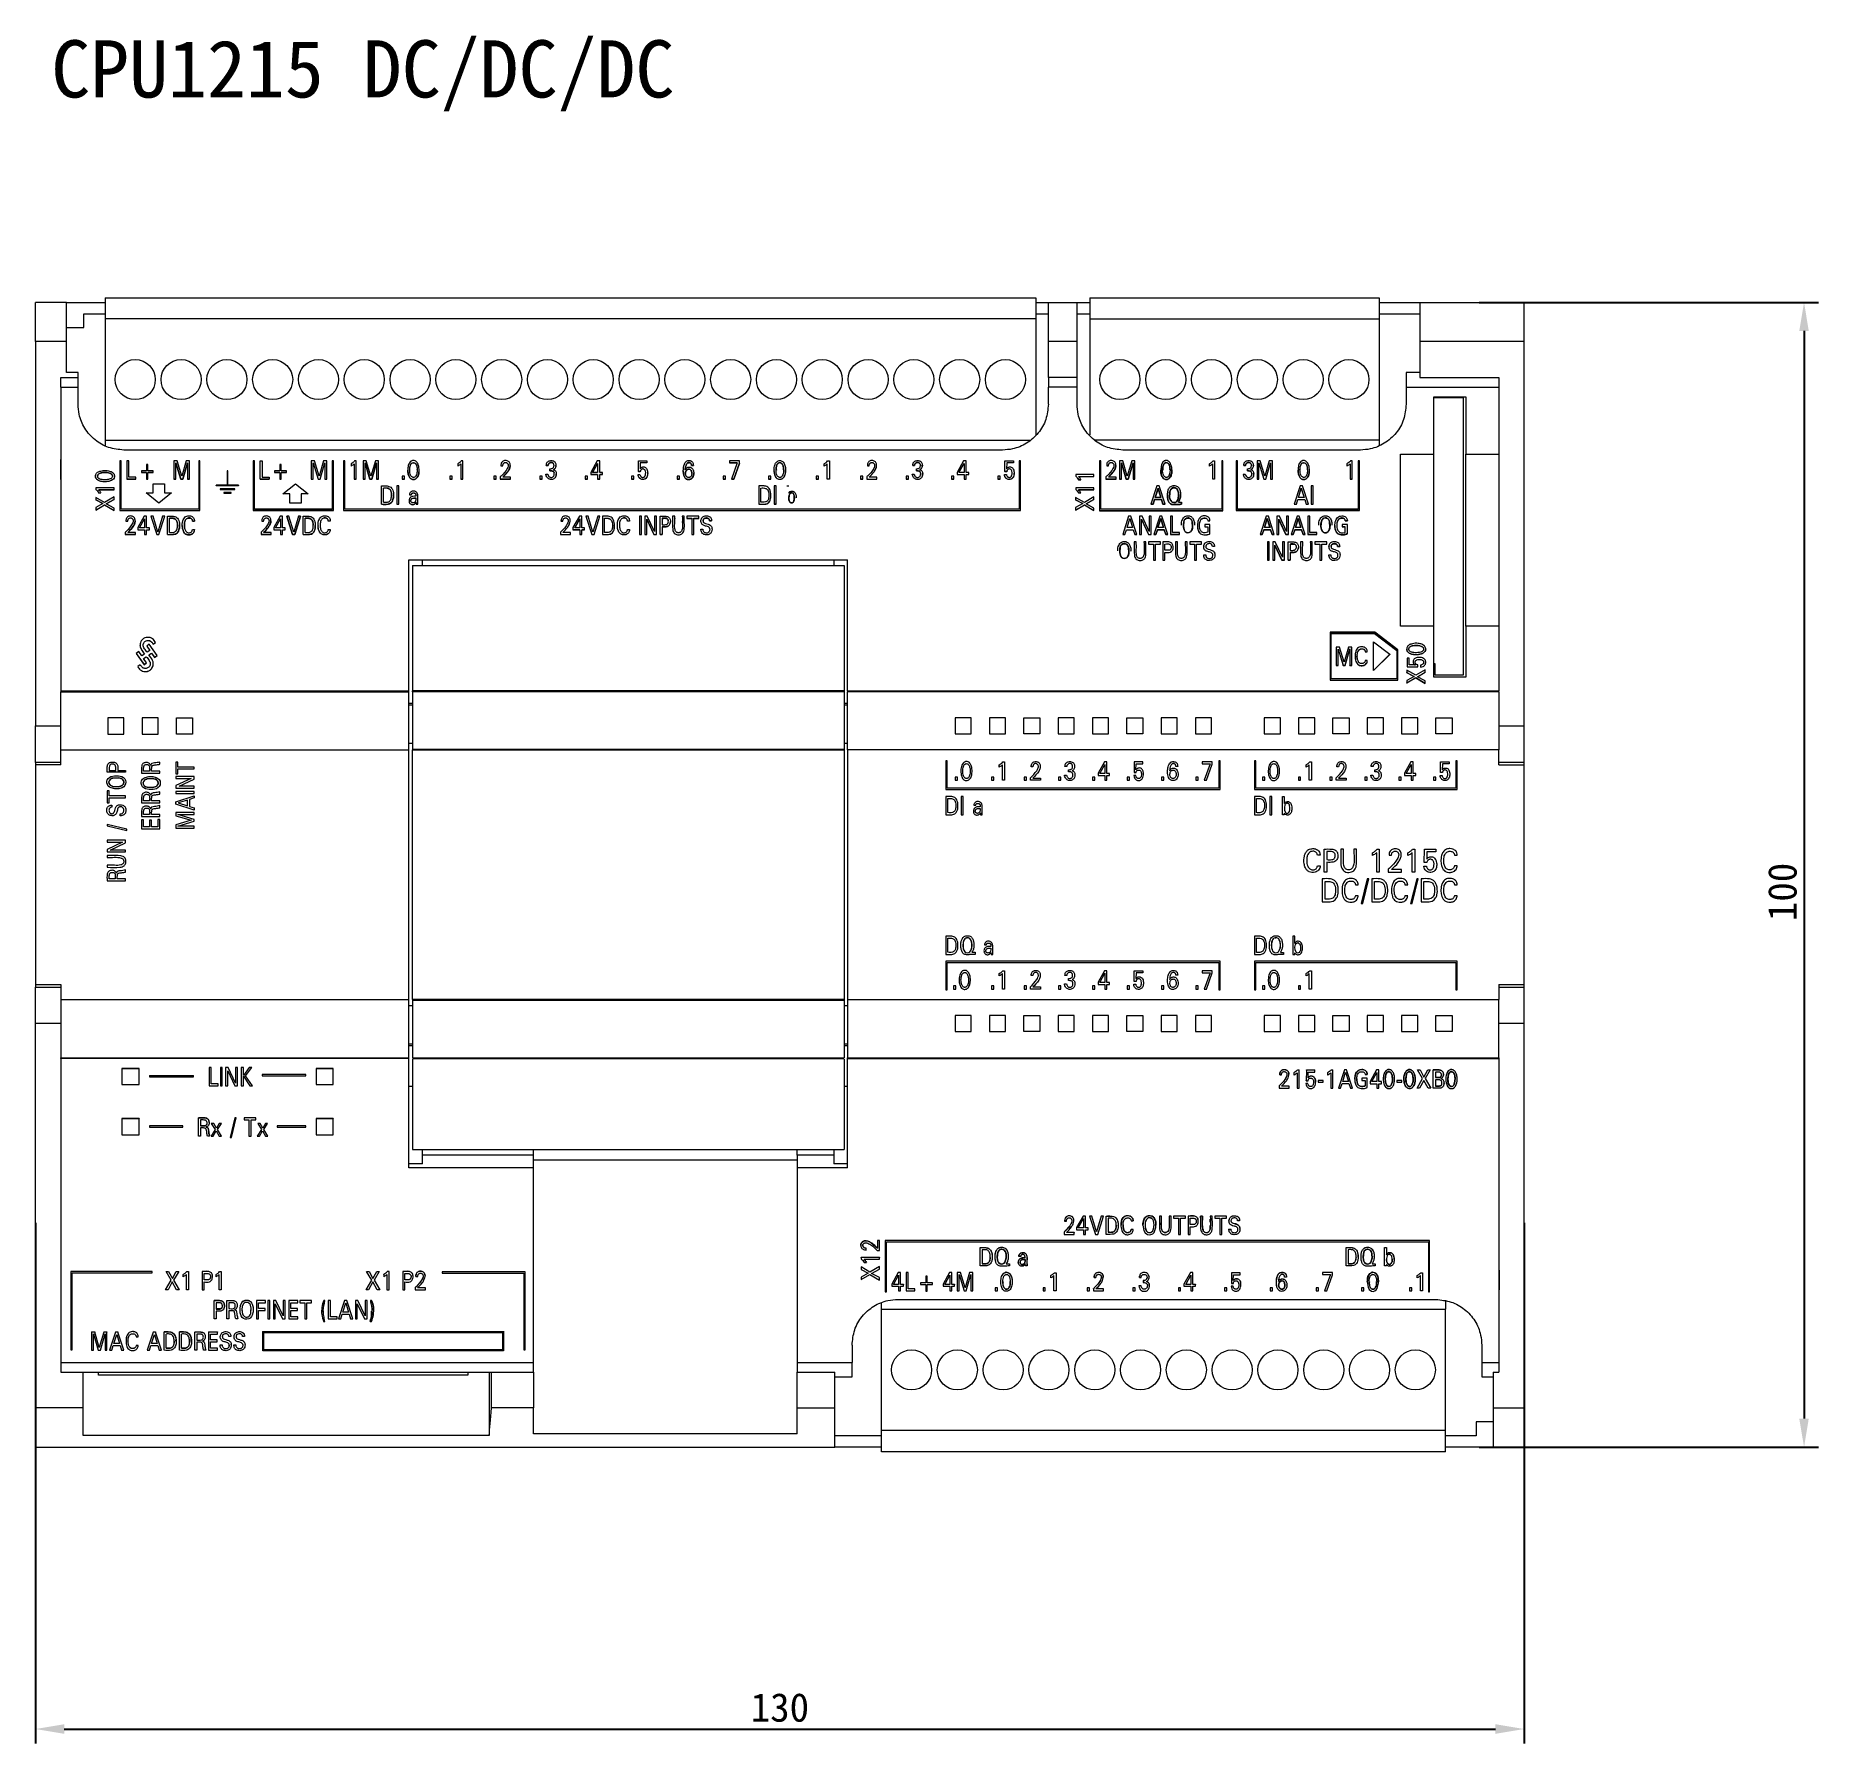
# Model space of a CAD drawing. Header units: millimetres. Extents: x 983 to 2111, y 2638 to 4457.
# Drawn here: x 1955.4 to 2111.1, y 4136.7 to 4285.8 of the extents above; entities that cross this region are included whole.
import ezdxf

# ---------------------------------------------------------------- set-up
doc = ezdxf.new("R2010")
doc.units = ezdxf.units.MM
doc.styles.get("Standard").update_dxf_attribs({"font": ''})
doc.styles.get('Standard').set_extended_font_data('SimSun')
doc.dimstyles.new('ISO-25', dxfattribs={"dimtxt": 2.5, "dimasz": 2.5, "dimexe": 1.25, "dimexo": 0.625, "dimtad": 1, "dimtxsty": 'Standard', "dimcen": 2.5, "dimadec": 0, "dimazin": 0, "dimtfac": 1, "dimtmove": 0, "dimatfit": 3, "dimfxl": 1, "dimarcsym": 0})

msp = doc.modelspace()

# ---------------------------------------------------------------- texts
at = {"lineweight": -3, "insert": (1956.789, 4285.435), "char_height": 5, "attachment_point": 1}
msp.add_mtext_dynamic_manual_height_columns('CPU1215 DC/DC/DC  ', width=71.44489, gutter_width=12.5, heights=[0], dxfattribs=at)

# ---------------------------------------------------------------- blocks, each defined once
blk = doc.blocks.new('*D207')
at = {"color": 0, "lineweight": -2, "transparency": 16777216}
for p, q in [((1955.43, 4182.13), (1955.43, 4136.67)), ((2085.43, 4182.13), (2085.43, 4136.67)), ((1957.93, 4137.92), (2082.93, 4137.92))]:
    blk.add_line(p, q, dxfattribs=at)
at = {"color": 0, "lineweight": -3, "transparency": 16777216}
for points in [[(1957.93, 4138.34), (1957.93, 4137.5), (1955.43, 4137.92)], [(2082.93, 4138.34), (2082.93, 4137.5), (2085.43, 4137.92)]]:
    blk.add_solid(points, dxfattribs=at)
at = {"layer": 'Defpoints', "color": 0, "lineweight": -3, "transparency": 16777216}
for p in [(1955.43, 4182.76), (2085.43, 4182.76), (2085.43, 4137.92)]:
    blk.add_point(p, dxfattribs=at)
at = {"color": 0, "lineweight": -3, "transparency": 16777216, "insert": (2020.43, 4139.79), "char_height": 2.5, "attachment_point": 5}
blk.add_mtext('130', dxfattribs=at)
blk = doc.blocks.new('*D208')
at = {"color": 0, "lineweight": -2, "transparency": 16777216}
for p, q in [((2081.5, 4262.54), (2111.13, 4262.54)), ((2109.88, 4260.04), (2109.88, 4165.04)), ((2081.5, 4162.54), (2111.13, 4162.54))]:
    blk.add_line(p, q, dxfattribs=at)
at = {"color": 0, "lineweight": -3, "transparency": 16777216}
for points in [[(2109.46, 4260.04), (2110.29, 4260.04), (2109.88, 4262.54)], [(2109.46, 4165.04), (2110.29, 4165.04), (2109.88, 4162.54)]]:
    blk.add_solid(points, dxfattribs=at)
at = {"layer": 'Defpoints', "color": 0, "lineweight": -3, "transparency": 16777216}
for p in [(2080.88, 4262.54), (2080.88, 4162.54), (2109.88, 4162.54)]:
    blk.add_point(p, dxfattribs=at)
at = {"color": 0, "lineweight": -3, "transparency": 16777216, "insert": (2108, 4211.04), "char_height": 2.5, "attachment_point": 5, "rotation": 90}
blk.add_mtext('100', dxfattribs=at)
blk = doc.blocks.new('1215DCDCDC')
at = {"color": 7, "linetype": 'Continuous', "lineweight": 15}
for p, q in [((1958.13, 4262.54), (1955.43, 4262.54)), ((1955.43, 4259.12), (1955.43, 4262.54)), ((1958.13, 4262.54), (1961.49, 4262.54)), ((1958.13, 4259.12), (1958.13, 4262.54)), ((1959.63, 4260.34), (1959.63, 4261.54)), ((1959.63, 4261.54), (1961.49, 4261.54)), ((1961.49, 4262.94), (2042.77, 4262.94)), ((1961.49, 4262.94), (1961.49, 4261.09)), ((2042.77, 4262.94), (2042.77, 4261.09)), ((2042.77, 4262.54), (2043.88, 4262.54)), ((2042.77, 4261.54), (2043.88, 4261.54)), ((2043.88, 4262.54), (2046.38, 4262.54)), ((2043.88, 4259.12), (2043.88, 4262.54)), ((2046.38, 4262.54), (2047.49, 4262.54)), ((2046.38, 4259.12), (2046.38, 4262.54)), ((2046.38, 4261.54), (2047.49, 4261.54)), ((2047.49, 4262.94), (2072.77, 4262.94)), ((2047.49, 4262.94), (2047.49, 4261.09)), ((2072.77, 4262.94), (2072.77, 4261.09)), ((2072.77, 4262.54), (2076.33, 4262.54)), ((2072.77, 4261.54), (2076.33, 4261.54)), ((2076.33, 4262.54), (2085.43, 4262.54)), ((2076.33, 4262.54), (2076.33, 4259.12)), ((2085.43, 4259.12), (2085.43, 4262.54)), ((1958.13, 4260.34), (1959.63, 4260.34)), ((2042.77, 4261.09), (1961.49, 4261.09)), ((1961.49, 4261.09), (1961.49, 4250.49)), ((2042.77, 4261.09), (2042.77, 4250.94)), ((2047.49, 4261.09), (2047.49, 4250.96)), ((2047.49, 4261.09), (2072.77, 4261.09)), ((2072.77, 4261.09), (2072.77, 4250.49)), ((1958.13, 4259.12), (1955.43, 4259.12)), ((1955.43, 4259.12), (1955.43, 4225.54)), ((1958.13, 4256.41), (1958.13, 4259.12)), ((2046.38, 4259.12), (2043.88, 4259.12)), ((2043.88, 4255.99), (2043.88, 4259.12)), ((2046.38, 4255.99), (2046.38, 4259.12)), ((2076.33, 4259.12), (2076.33, 4255.99)), ((2085.43, 4259.12), (2076.33, 4259.12)), ((2085.43, 4225.54), (2085.43, 4259.12)), ((1957.63, 4255.99), (1959.13, 4255.99)), ((1957.63, 4255.14), (1957.63, 4255.99)), ((1959.13, 4256.41), (1958.13, 4256.41)), ((1959.13, 4255.14), (1959.13, 4255.99)), ((2046.38, 4255.99), (2043.88, 4255.99)), ((2043.88, 4255.99), (2043.88, 4255.14)), ((2046.38, 4255.14), (2046.38, 4255.99)), ((2076.33, 4256.41), (2075.13, 4256.41)), ((2075.13, 4256.41), (2075.13, 4255.14)), ((2076.33, 4255.99), (2083.23, 4255.99)), ((2083.23, 4255.99), (2083.23, 4255.14)), ((1957.63, 4255.14), (1959.13, 4255.14)), ((1957.63, 4255.14), (1957.63, 4228.6)), ((1959.13, 4253.64), (1959.13, 4255.14)), ((2043.88, 4253.64), (2043.88, 4255.14)), ((2046.38, 4255.14), (2043.88, 4255.14)), ((2046.38, 4253.64), (2046.38, 4255.14)), ((2075.13, 4255.14), (2075.13, 4253.64)), ((2075.13, 4255.14), (2083.23, 4255.14)), ((2077.53, 4254.29), (2080.33, 4254.29)), ((2077.53, 4249.28), (2077.53, 4254.29)), ((2080.13, 4254.19), (2077.53, 4254.19)), ((2080.13, 4229.99), (2080.13, 4254.19)), ((2080.33, 4254.29), (2080.33, 4249.28)), ((2083.23, 4255.14), (2083.23, 4249.28)), ((1961.49, 4250.49), (2042.26, 4250.49)), ((1961.49, 4250.49), (1961.49, 4250.05)), ((2039.88, 4249.64), (1963.13, 4249.64)), ((2072.77, 4250.49), (2047.93, 4250.49)), ((2071.13, 4249.64), (2050.38, 4249.64)), ((2072.77, 4250.49), (2072.77, 4250.05)), ((2074.63, 4249.28), (2077.53, 4249.28)), ((2074.63, 4234.26), (2074.63, 4249.28)), ((2077.53, 4234.26), (2077.53, 4249.28)), ((2080.33, 4249.28), (2083.23, 4249.28)), ((2080.33, 4234.26), (2080.33, 4249.28)), ((2083.23, 4249.28), (2083.23, 4247.06)), ((1957.59, 4248.81), (1957.59, 4247.08)), ((1957.63, 4248.81), (1957.59, 4248.81)), ((1962.78, 4248.7), (1962.78, 4244.36)), ((1962.9, 4248.7), (1962.78, 4248.7)), ((1962.9, 4244.47), (1962.9, 4248.7)), ((1963.57, 4248.7), (1963.4, 4248.7)), ((1963.4, 4248.7), (1963.4, 4247.1)), ((1963.57, 4247.28), (1963.57, 4248.7)), ((1964.66, 4247.81), (1964.66, 4247.67)), ((1965.12, 4247.81), (1964.66, 4247.81)), ((1964.66, 4247.67), (1965.12, 4247.67)), ((1965.12, 4247.67), (1964.66, 4247.67)), ((1964.66, 4247.67), (1964.66, 4247.67)), ((1965.23, 4248.39), (1965.12, 4248.39)), ((1965.12, 4248.39), (1965.12, 4247.81)), ((1965.12, 4247.67), (1965.12, 4247.09)), ((1965.23, 4247.81), (1965.23, 4248.39)), ((1965.7, 4247.81), (1965.23, 4247.81)), ((1965.23, 4247.67), (1965.7, 4247.67)), ((1965.23, 4247.09), (1965.23, 4247.67)), ((1965.7, 4247.67), (1965.23, 4247.67)), ((1965.7, 4247.67), (1965.7, 4247.81)), ((1965.7, 4247.67), (1965.7, 4247.67)), ((1967.78, 4248.7), (1967.5, 4248.7)), ((1967.5, 4248.7), (1967.5, 4247.1)), ((1967.67, 4248.53), (1968.1, 4247.1)), ((1967.67, 4247.1), (1967.67, 4248.53)), ((1968.1, 4247.1), (1967.67, 4248.52)), ((1968.19, 4247.36), (1967.78, 4248.7)), ((1968.57, 4248.7), (1968.19, 4247.36)), ((1968.27, 4247.1), (1968.68, 4248.53)), ((1968.68, 4248.53), (1968.27, 4247.1)), ((1968.86, 4248.7), (1968.57, 4248.7)), ((1968.68, 4248.53), (1968.68, 4247.1)), ((1968.86, 4247.1), (1968.86, 4248.7)), ((1969.67, 4248.7), (1969.67, 4244.47)), ((1969.78, 4248.7), (1969.67, 4248.7)), ((1969.78, 4244.36), (1969.78, 4248.7)), ((1972.2, 4247.82), (1972.15, 4247.82)), ((1972.15, 4247.82), (1972.15, 4246.58)), ((1972.2, 4246.58), (1972.2, 4247.82)), ((1974.54, 4248.7), (1974.43, 4248.7)), ((1974.43, 4248.7), (1974.43, 4244.36)), ((1974.54, 4244.47), (1974.54, 4248.7)), ((1975.03, 4247.1), (1975.03, 4248.7)), ((1975.03, 4248.7), (1975.2, 4248.7)), ((1975.2, 4248.7), (1975.2, 4247.28)), ((1976.29, 4247.81), (1976.29, 4247.67)), ((1976.76, 4247.81), (1976.29, 4247.81)), ((1976.29, 4247.67), (1976.76, 4247.67)), ((1976.76, 4247.67), (1976.29, 4247.67)), ((1976.29, 4247.67), (1976.29, 4247.67)), ((1976.86, 4248.39), (1976.76, 4248.39)), ((1976.76, 4248.39), (1976.76, 4247.81)), ((1976.76, 4247.67), (1976.76, 4247.09)), ((1976.86, 4247.81), (1976.86, 4248.39)), ((1977.33, 4247.81), (1976.86, 4247.81)), ((1976.86, 4247.67), (1977.33, 4247.67)), ((1976.86, 4247.09), (1976.86, 4247.67)), ((1977.33, 4247.67), (1976.86, 4247.67)), ((1977.33, 4247.67), (1977.33, 4247.81)), ((1977.33, 4247.67), (1977.33, 4247.67)), ((1979.5, 4248.7), (1979.5, 4247.1)), ((1979.78, 4248.7), (1979.5, 4248.7)), ((1979.67, 4248.53), (1980.1, 4247.1)), ((1979.67, 4247.1), (1979.67, 4248.53)), ((1979.67, 4248.52), (1980.1, 4247.1)), ((1980.19, 4247.36), (1979.78, 4248.7)), ((1980.57, 4248.7), (1980.19, 4247.36)), ((1980.27, 4247.1), (1980.68, 4248.53)), ((1980.27, 4247.1), (1980.68, 4248.53)), ((1980.86, 4248.7), (1980.57, 4248.7)), ((1980.68, 4248.53), (1980.68, 4247.1)), ((1980.86, 4247.1), (1980.86, 4248.7)), ((1981.32, 4248.7), (1981.32, 4244.47)), ((1981.43, 4248.7), (1981.32, 4248.7)), ((1981.43, 4244.36), (1981.43, 4248.7)), ((1982.33, 4248.7), (1982.33, 4244.36)), ((1982.44, 4248.7), (1982.33, 4248.7)), ((1982.44, 4244.47), (1982.44, 4248.7)), ((1982.98, 4248.44), (1982.98, 4248.24)), ((1982.98, 4248.24), (1982.98, 4248.24)), ((1983.26, 4248.44), (1983.26, 4247.1)), ((1983.43, 4248.69), (1983.29, 4248.69)), ((1983.43, 4247.1), (1983.43, 4248.69)), ((1984.3, 4248.7), (1984.02, 4248.7)), ((1984.02, 4248.7), (1984.02, 4247.1)), ((1984.2, 4248.53), (1984.62, 4247.1)), ((1984.2, 4247.1), (1984.2, 4248.53)), ((1984.62, 4247.1), (1984.2, 4248.52)), ((1984.71, 4247.36), (1984.3, 4248.7)), ((1985.1, 4248.7), (1984.71, 4247.36)), ((1984.79, 4247.1), (1985.2, 4248.53)), ((1985.2, 4248.53), (1984.79, 4247.1)), ((1985.38, 4248.7), (1985.1, 4248.7)), ((1985.2, 4248.53), (1985.2, 4247.1)), ((1985.38, 4247.1), (1985.38, 4248.7)), ((1987.93, 4247.9), (1987.93, 4247.89)), ((1988.92, 4247.9), (1988.92, 4247.9)), ((1992.29, 4248.44), (1992.29, 4248.24)), ((1992.29, 4248.24), (1992.29, 4248.24)), ((1992.57, 4248.44), (1992.57, 4247.1)), ((1992.75, 4248.69), (1992.6, 4248.69)), ((1992.75, 4247.1), (1992.75, 4248.69)), ((1996.07, 4248.27), (1996.23, 4248.27)), ((1996.07, 4248.26), (1996.07, 4248.27)), ((1996.07, 4248.26), (1996.23, 4248.26)), ((1996.23, 4248.26), (1996.23, 4248.27)), ((1996.87, 4248.3), (1996.87, 4248.31)), ((1999.99, 4247.53), (1999.99, 4247.54)), ((1999.99, 4247.54), (2000.17, 4247.54)), ((2000.03, 4248.29), (2000.03, 4248.28)), ((2000.19, 4248.28), (2000.03, 4248.28)), ((2000.03, 4248.28), (2000.03, 4248.28)), ((2000.03, 4248.28), (2000.19, 4248.28)), ((2000.19, 4248.28), (2000.19, 4248.28)), ((2000.35, 4247.83), (2000.35, 4248.01)), ((2000.35, 4247.82), (2000.35, 4247.83)), ((2000.7, 4248.32), (2000.7, 4248.29)), ((2000.87, 4248.29), (2000.87, 4248.3)), ((2000.9, 4247.54), (2000.9, 4247.55)), ((2004.48, 4248.7), (2003.92, 4247.69)), ((2003.92, 4247.69), (2003.92, 4247.5)), ((2003.92, 4247.5), (2004.51, 4247.5)), ((2003.92, 4247.49), (2003.92, 4247.5)), ((2004.51, 4247.49), (2003.92, 4247.49)), ((2004.07, 4247.68), (2004.51, 4248.47)), ((2004.51, 4248.46), (2004.07, 4247.68)), ((2004.51, 4247.68), (2004.07, 4247.68)), ((2004.69, 4248.7), (2004.48, 4248.7)), ((2004.51, 4248.47), (2004.51, 4247.68)), ((2004.51, 4247.5), (2004.51, 4247.1)), ((2004.69, 4247.68), (2004.69, 4248.7)), ((2004.93, 4247.68), (2004.69, 4247.68)), ((2004.69, 4247.5), (2004.93, 4247.5)), ((2004.69, 4247.1), (2004.69, 4247.5)), ((2004.93, 4247.49), (2004.69, 4247.49)), ((2004.93, 4247.5), (2004.93, 4247.68)), ((2004.93, 4247.49), (2004.93, 4247.5)), ((2008.04, 4247.51), (2008.04, 4247.51)), ((2008.04, 4247.51), (2008.21, 4247.51)), ((2008.07, 4247.76), (2008.08, 4248.69)), ((2008.24, 4247.76), (2008.07, 4247.76)), ((2008.07, 4247.76), (2008.07, 4247.75)), ((2008.24, 4247.75), (2008.07, 4247.75)), ((2008.08, 4248.69), (2008.82, 4248.69)), ((2008.24, 4248.52), (2008.23, 4248)), ((2008.24, 4248.51), (2008.23, 4247.99)), ((2008.82, 4248.52), (2008.24, 4248.52)), ((2008.24, 4248.52), (2008.24, 4248.51)), ((2008.82, 4248.51), (2008.24, 4248.51)), ((2008.24, 4247.76), (2008.24, 4247.75)), ((2008.82, 4248.69), (2008.82, 4248.52)), ((2008.82, 4248.52), (2008.82, 4248.51)), ((2008.89, 4247.61), (2008.89, 4247.62)), ((2012, 4247.83), (2012, 4247.82)), ((2012.19, 4247.61), (2012.19, 4247.6)), ((2012.88, 4248.3), (2012.71, 4248.3)), ((2012.71, 4248.29), (2012.71, 4248.3)), ((2012.71, 4248.29), (2012.88, 4248.29)), ((2012.88, 4248.29), (2012.88, 4248.3)), ((2012.9, 4247.61), (2012.9, 4247.62)), ((2016.02, 4248.7), (2016.02, 4248.52)), ((2016.89, 4248.7), (2016.02, 4248.7)), ((2016.02, 4248.52), (2016.71, 4248.52)), ((2016.02, 4248.51), (2016.02, 4248.52)), ((2016.71, 4248.51), (2016.02, 4248.51)), ((2016.71, 4248.52), (2016.19, 4247.1)), ((2016.4, 4247.1), (2016.89, 4248.5)), ((2016.89, 4248.5), (2016.4, 4247.1)), ((2016.89, 4248.5), (2016.89, 4248.7)), ((2016.89, 4248.5), (2016.89, 4248.5)), ((2019.93, 4247.9), (2019.93, 4247.89)), ((2020.92, 4247.9), (2020.92, 4247.9)), ((2024.29, 4248.24), (2024.29, 4248.44)), ((2024.29, 4248.24), (2024.29, 4248.24)), ((2024.57, 4247.1), (2024.57, 4248.44)), ((2024.6, 4248.69), (2024.75, 4248.69)), ((2024.75, 4248.69), (2024.75, 4247.1)), ((2028.07, 4248.27), (2028.23, 4248.27)), ((2028.07, 4248.26), (2028.07, 4248.27)), ((2028.07, 4248.26), (2028.23, 4248.26)), ((2028.23, 4248.26), (2028.23, 4248.27)), ((2028.87, 4248.3), (2028.87, 4248.31)), ((2031.99, 4247.53), (2031.99, 4247.54)), ((2031.99, 4247.54), (2032.17, 4247.54)), ((2032.03, 4248.29), (2032.03, 4248.28)), ((2032.19, 4248.28), (2032.03, 4248.28)), ((2032.03, 4248.28), (2032.03, 4248.28)), ((2032.03, 4248.28), (2032.19, 4248.28)), ((2032.19, 4248.28), (2032.19, 4248.28)), ((2032.35, 4247.83), (2032.35, 4248.01)), ((2032.35, 4247.82), (2032.35, 4247.83)), ((2032.7, 4248.32), (2032.7, 4248.29)), ((2032.87, 4248.29), (2032.87, 4248.3)), ((2032.9, 4247.54), (2032.9, 4247.55)), ((2036.48, 4248.7), (2035.92, 4247.69)), ((2035.92, 4247.69), (2035.92, 4247.5)), ((2035.92, 4247.5), (2036.51, 4247.5)), ((2035.92, 4247.5), (2035.92, 4247.49)), ((2035.92, 4247.49), (2036.51, 4247.49)), ((2036.07, 4247.68), (2036.51, 4248.47)), ((2036.07, 4247.68), (2036.51, 4248.46)), ((2036.51, 4247.68), (2036.07, 4247.68)), ((2036.69, 4248.7), (2036.48, 4248.7)), ((2036.51, 4248.47), (2036.51, 4247.68)), ((2036.51, 4247.5), (2036.51, 4247.1)), ((2036.69, 4247.68), (2036.69, 4248.7)), ((2036.93, 4247.68), (2036.69, 4247.68)), ((2036.69, 4247.5), (2036.93, 4247.5)), ((2036.69, 4247.1), (2036.69, 4247.5)), ((2036.69, 4247.49), (2036.93, 4247.49)), ((2036.93, 4247.5), (2036.93, 4247.68)), ((2036.93, 4247.49), (2036.93, 4247.5)), ((2040.04, 4247.51), (2040.04, 4247.51)), ((2040.04, 4247.51), (2040.21, 4247.51)), ((2040.07, 4247.76), (2040.08, 4248.69)), ((2040.24, 4247.76), (2040.07, 4247.76)), ((2040.07, 4247.76), (2040.07, 4247.75)), ((2040.24, 4247.75), (2040.07, 4247.75)), ((2040.08, 4248.69), (2040.82, 4248.69)), ((2040.24, 4248.52), (2040.23, 4248)), ((2040.24, 4248.51), (2040.23, 4247.99)), ((2040.82, 4248.52), (2040.24, 4248.52)), ((2040.24, 4248.52), (2040.24, 4248.51)), ((2040.82, 4248.51), (2040.24, 4248.51)), ((2040.24, 4247.76), (2040.24, 4247.75)), ((2040.82, 4248.69), (2040.82, 4248.52)), ((2040.82, 4248.52), (2040.82, 4248.51)), ((2040.89, 4247.61), (2040.89, 4247.62)), ((2041.32, 4248.7), (2041.32, 4244.47)), ((2041.43, 4248.7), (2041.32, 4248.7)), ((2041.43, 4244.36), (2041.43, 4248.7)), ((2046.27, 4247.51), (2046.27, 4247.37)), ((2047.86, 4247.51), (2046.27, 4247.51)), ((2047.86, 4247.34), (2047.86, 4247.51)), ((2048.35, 4248.69), (2048.35, 4244.35)), ((2048.46, 4248.69), (2048.35, 4248.69)), ((2048.46, 4244.46), (2048.46, 4248.69)), ((2048.97, 4248.27), (2049.13, 4248.27)), ((2048.97, 4248.26), (2048.97, 4248.27)), ((2048.97, 4248.26), (2049.13, 4248.26)), ((2049.13, 4248.26), (2049.13, 4248.27)), ((2049.77, 4248.3), (2049.77, 4248.31)), ((2050.37, 4248.7), (2050.08, 4248.7)), ((2050.08, 4248.7), (2050.08, 4247.1)), ((2050.26, 4248.53), (2050.68, 4247.1)), ((2050.26, 4247.1), (2050.26, 4248.53)), ((2050.68, 4247.1), (2050.26, 4248.52)), ((2050.77, 4247.36), (2050.37, 4248.7)), ((2051.16, 4248.7), (2050.77, 4247.36)), ((2050.86, 4247.1), (2051.27, 4248.53)), ((2051.27, 4248.53), (2050.86, 4247.1)), ((2051.44, 4248.7), (2051.16, 4248.7)), ((2051.27, 4248.53), (2051.27, 4247.1)), ((2051.44, 4247.1), (2051.44, 4248.7)), ((2053.69, 4247.9), (2053.69, 4247.89)), ((2054.67, 4247.9), (2054.67, 4247.9)), ((2057.95, 4248.24), (2057.95, 4248.44)), ((2057.95, 4248.24), (2057.95, 4248.24)), ((2058.23, 4247.1), (2058.23, 4248.44)), ((2058.26, 4248.69), (2058.4, 4248.69)), ((2058.4, 4248.69), (2058.4, 4247.1)), ((2059.02, 4248.69), (2059.02, 4244.46)), ((2059.13, 4248.69), (2059.02, 4248.69)), ((2059.13, 4244.35), (2059.13, 4248.69)), ((2060.39, 4248.7), (2060.28, 4248.7)), ((2060.28, 4248.7), (2060.28, 4244.36)), ((2060.39, 4244.47), (2060.39, 4248.7)), ((2060.9, 4247.54), (2061.08, 4247.54)), ((2060.9, 4247.53), (2060.9, 4247.54)), ((2060.94, 4248.29), (2060.94, 4248.28)), ((2061.11, 4248.28), (2060.94, 4248.28)), ((2060.94, 4248.28), (2060.94, 4248.28)), ((2060.94, 4248.28), (2061.11, 4248.28)), ((2061.11, 4248.28), (2061.11, 4248.28)), ((2061.27, 4247.83), (2061.27, 4248.01)), ((2061.27, 4247.82), (2061.27, 4247.83)), ((2061.61, 4248.32), (2061.61, 4248.29)), ((2061.78, 4248.29), (2061.78, 4248.3)), ((2061.81, 4247.54), (2061.81, 4247.55)), ((2062.1, 4248.7), (2062.1, 4247.1)), ((2062.38, 4248.7), (2062.1, 4248.7)), ((2062.27, 4248.53), (2062.69, 4247.1)), ((2062.27, 4247.1), (2062.27, 4248.53)), ((2062.27, 4248.52), (2062.69, 4247.1)), ((2062.78, 4247.36), (2062.38, 4248.7)), ((2063.17, 4248.7), (2062.78, 4247.36)), ((2062.87, 4247.1), (2063.28, 4248.53)), ((2062.87, 4247.1), (2063.28, 4248.53)), ((2063.45, 4248.7), (2063.17, 4248.7)), ((2063.28, 4248.53), (2063.28, 4247.1)), ((2063.45, 4247.1), (2063.45, 4248.7)), ((2065.69, 4247.9), (2065.69, 4247.89)), ((2066.67, 4247.9), (2066.67, 4247.9)), ((2069.95, 4248.44), (2069.95, 4248.24)), ((2069.95, 4248.24), (2069.95, 4248.24)), ((2070.23, 4248.44), (2070.23, 4247.1)), ((2070.4, 4248.69), (2070.26, 4248.69)), ((2070.4, 4247.1), (2070.4, 4248.69)), ((2070.94, 4248.7), (2070.94, 4244.47)), ((2071.05, 4248.7), (2070.94, 4248.7)), ((2071.05, 4244.36), (2071.05, 4248.7)), ((1957.59, 4247.08), (1957.63, 4247.08)), ((1960.65, 4247.36), (1960.65, 4247.35)), ((1960.69, 4246.35), (1960.69, 4246.2)), ((1962.28, 4246.35), (1960.69, 4246.35)), ((1960.69, 4246.2), (1960.69, 4246.2)), ((1960.93, 4245.9), (1961.13, 4245.9)), ((1960.93, 4245.89), (1960.93, 4245.9)), ((1960.93, 4245.89), (1961.13, 4245.89)), ((1960.94, 4246.18), (1962.28, 4246.18)), ((1960.94, 4246.17), (1962.28, 4246.17)), ((1961.13, 4245.89), (1961.13, 4245.9)), ((1962.28, 4246.18), (1962.28, 4246.35)), ((1962.28, 4246.17), (1962.28, 4246.18)), ((1962.32, 4247.36), (1962.32, 4247.36)), ((1964.18, 4247.1), (1963.4, 4247.1)), ((1963.4, 4247.1), (1963.4, 4247.1)), ((1963.4, 4247.1), (1964.18, 4247.1)), ((1964.18, 4247.28), (1963.57, 4247.28)), ((1964.18, 4247.1), (1964.18, 4247.28)), ((1964.18, 4247.1), (1964.18, 4247.1)), ((1965.08, 4245.91), (1965.68, 4245.91)), ((1966.18, 4245.01), (1965.08, 4245.91)), ((1965.08, 4245.91), (1965.08, 4245.9)), ((1966.18, 4245), (1965.08, 4245.9)), ((1965.23, 4247.09), (1965.12, 4247.09)), ((1965.12, 4247.09), (1965.12, 4247.09)), ((1965.12, 4247.09), (1965.23, 4247.09)), ((1965.23, 4247.09), (1965.23, 4247.09)), ((1965.68, 4245.91), (1965.68, 4246.7)), ((1965.68, 4246.7), (1966.68, 4246.7)), ((1967.28, 4245.91), (1966.18, 4245.01)), ((1967.28, 4245.9), (1966.18, 4245)), ((1966.68, 4246.7), (1966.68, 4245.91)), ((1966.68, 4245.91), (1967.28, 4245.91)), ((1967.28, 4245.91), (1967.28, 4245.9)), ((1967.67, 4247.1), (1967.5, 4247.1)), ((1967.5, 4247.1), (1967.67, 4247.1)), ((1967.5, 4247.1), (1967.5, 4247.1)), ((1967.67, 4247.1), (1967.67, 4247.1)), ((1968.1, 4247.1), (1968.27, 4247.1)), ((1968.27, 4247.1), (1968.1, 4247.1)), ((1968.1, 4247.1), (1968.1, 4247.1)), ((1968.27, 4247.1), (1968.27, 4247.1)), ((1968.68, 4247.1), (1968.86, 4247.1)), ((1968.86, 4247.1), (1968.68, 4247.1)), ((1968.68, 4247.1), (1968.68, 4247.1)), ((1968.86, 4247.1), (1968.86, 4247.1)), ((1972.15, 4246.58), (1971.2, 4246.58)), ((1971.2, 4246.58), (1971.2, 4246.53)), ((1971.2, 4246.52), (1971.2, 4246.53)), ((1971.2, 4246.53), (1973.15, 4246.53)), ((1973.15, 4246.52), (1971.2, 4246.52)), ((1971.55, 4246.26), (1971.55, 4246.2)), ((1972.83, 4246.26), (1971.55, 4246.26)), ((1971.55, 4246.2), (1972.83, 4246.2)), ((1971.55, 4246.2), (1972.83, 4246.2)), ((1971.55, 4246.2), (1971.55, 4246.2)), ((1971.85, 4245.93), (1971.85, 4245.88)), ((1972.5, 4245.93), (1971.85, 4245.93)), ((1973.15, 4246.58), (1972.2, 4246.58)), ((1972.5, 4245.88), (1972.5, 4245.93)), ((1972.83, 4246.2), (1972.83, 4246.26)), ((1972.83, 4246.2), (1972.83, 4246.2)), ((1973.15, 4246.53), (1973.15, 4246.58)), ((1973.15, 4246.53), (1973.15, 4246.52)), ((1975.81, 4247.1), (1975.03, 4247.1)), ((1975.03, 4247.1), (1975.81, 4247.1)), ((1975.03, 4247.1), (1975.03, 4247.1)), ((1975.2, 4247.28), (1975.81, 4247.28)), ((1975.81, 4247.28), (1975.81, 4247.1)), ((1975.81, 4247.1), (1975.81, 4247.1)), ((1976.76, 4247.09), (1976.86, 4247.09)), ((1976.86, 4247.09), (1976.76, 4247.09)), ((1976.76, 4247.09), (1976.76, 4247.09)), ((1976.86, 4247.09), (1976.86, 4247.09)), ((1977.02, 4245.81), (1978.12, 4246.7)), ((1978.12, 4246.7), (1979.22, 4245.81)), ((1979.5, 4247.1), (1979.67, 4247.1)), ((1979.5, 4247.1), (1979.67, 4247.1)), ((1979.5, 4247.1), (1979.5, 4247.1)), ((1979.67, 4247.1), (1979.67, 4247.1)), ((1980.1, 4247.1), (1980.27, 4247.1)), ((1980.1, 4247.1), (1980.27, 4247.1)), ((1980.1, 4247.1), (1980.1, 4247.1)), ((1980.27, 4247.1), (1980.27, 4247.1)), ((1980.68, 4247.1), (1980.86, 4247.1)), ((1980.68, 4247.1), (1980.68, 4247.1)), ((1980.68, 4247.1), (1980.86, 4247.1)), ((1980.86, 4247.1), (1980.86, 4247.1)), ((1983.43, 4247.1), (1983.26, 4247.1)), ((1983.26, 4247.1), (1983.26, 4247.1)), ((1983.26, 4247.1), (1983.43, 4247.1)), ((1983.43, 4247.1), (1983.43, 4247.1)), ((1984.02, 4247.1), (1984.2, 4247.1)), ((1984.2, 4247.1), (1984.02, 4247.1)), ((1984.02, 4247.1), (1984.02, 4247.1)), ((1984.2, 4247.1), (1984.2, 4247.1)), ((1984.62, 4247.1), (1984.79, 4247.1)), ((1984.79, 4247.1), (1984.62, 4247.1)), ((1984.62, 4247.1), (1984.62, 4247.1)), ((1984.79, 4247.1), (1984.79, 4247.1)), ((1985.2, 4247.1), (1985.38, 4247.1)), ((1985.38, 4247.1), (1985.2, 4247.1)), ((1985.2, 4247.1), (1985.2, 4247.1)), ((1985.38, 4247.1), (1985.38, 4247.1)), ((1985.64, 4244.91), (1985.64, 4246.5)), ((1985.81, 4245.09), (1985.81, 4246.32)), ((1986.97, 4246.5), (1986.97, 4244.91)), ((1987.15, 4246.5), (1986.97, 4246.5)), ((1987.15, 4244.91), (1987.15, 4246.5)), ((1987.44, 4247.37), (1987.44, 4247.1)), ((1987.64, 4247.37), (1987.44, 4247.37)), ((1987.44, 4247.1), (1987.64, 4247.1)), ((1987.64, 4247.1), (1987.44, 4247.1)), ((1987.44, 4247.1), (1987.44, 4247.1)), ((1987.64, 4247.1), (1987.64, 4247.37)), ((1987.64, 4247.1), (1987.64, 4247.1)), ((1991.81, 4247.37), (1991.61, 4247.37)), ((1991.61, 4247.37), (1991.61, 4247.1)), ((1991.81, 4247.1), (1991.61, 4247.1)), ((1991.61, 4247.1), (1991.81, 4247.1)), ((1991.61, 4247.1), (1991.61, 4247.1)), ((1991.81, 4247.1), (1991.81, 4247.37)), ((1991.81, 4247.1), (1991.81, 4247.1)), ((1992.75, 4247.1), (1992.57, 4247.1)), ((1992.57, 4247.1), (1992.57, 4247.1)), ((1992.57, 4247.1), (1992.75, 4247.1)), ((1992.75, 4247.1), (1992.75, 4247.1)), ((1995.66, 4247.37), (1995.46, 4247.37)), ((1995.46, 4247.37), (1995.46, 4247.1)), ((1995.66, 4247.1), (1995.46, 4247.1)), ((1995.46, 4247.1), (1995.66, 4247.1)), ((1995.46, 4247.1), (1995.46, 4247.1)), ((1995.66, 4247.1), (1995.66, 4247.37)), ((1995.66, 4247.1), (1995.66, 4247.1)), ((1996.01, 4247.29), (1996.01, 4247.1)), ((1996.01, 4247.1), (1996.9, 4247.1)), ((1996.01, 4247.1), (1996.01, 4247.1)), ((1996.9, 4247.1), (1996.01, 4247.1)), ((1996.9, 4247.28), (1996.22, 4247.28)), ((1996.9, 4247.1), (1996.9, 4247.28)), ((1996.9, 4247.1), (1996.9, 4247.1)), ((1999.46, 4247.37), (1999.46, 4247.1)), ((1999.66, 4247.37), (1999.46, 4247.37)), ((1999.46, 4247.1), (1999.66, 4247.1)), ((1999.66, 4247.1), (1999.46, 4247.1)), ((1999.46, 4247.1), (1999.46, 4247.1)), ((1999.66, 4247.1), (1999.66, 4247.37)), ((1999.66, 4247.1), (1999.66, 4247.1)), ((2003.43, 4247.37), (2003.43, 4247.1)), ((2003.63, 4247.37), (2003.43, 4247.37)), ((2003.43, 4247.1), (2003.63, 4247.1)), ((2003.63, 4247.1), (2003.43, 4247.1)), ((2003.43, 4247.1), (2003.43, 4247.1)), ((2003.63, 4247.1), (2003.63, 4247.37)), ((2003.63, 4247.1), (2003.63, 4247.1)), ((2004.51, 4247.1), (2004.69, 4247.1)), ((2004.69, 4247.1), (2004.51, 4247.1)), ((2004.51, 4247.1), (2004.51, 4247.1)), ((2004.69, 4247.1), (2004.69, 4247.1)), ((2007.47, 4247.37), (2007.47, 4247.1)), ((2007.67, 4247.37), (2007.47, 4247.37)), ((2007.47, 4247.1), (2007.67, 4247.1)), ((2007.67, 4247.1), (2007.47, 4247.1)), ((2007.47, 4247.1), (2007.47, 4247.1)), ((2007.67, 4247.1), (2007.67, 4247.37)), ((2007.67, 4247.1), (2007.67, 4247.1)), ((2011.65, 4247.37), (2011.45, 4247.37)), ((2011.45, 4247.37), (2011.45, 4247.1)), ((2011.45, 4247.1), (2011.65, 4247.1)), ((2011.65, 4247.1), (2011.45, 4247.1)), ((2011.45, 4247.1), (2011.45, 4247.1)), ((2011.65, 4247.1), (2011.65, 4247.37)), ((2011.65, 4247.1), (2011.65, 4247.1)), ((2015.47, 4247.37), (2015.47, 4247.1)), ((2015.67, 4247.37), (2015.47, 4247.37)), ((2015.47, 4247.1), (2015.67, 4247.1)), ((2015.67, 4247.1), (2015.47, 4247.1)), ((2015.47, 4247.1), (2015.47, 4247.1)), ((2015.67, 4247.1), (2015.67, 4247.37)), ((2015.67, 4247.1), (2015.67, 4247.1)), ((2016.19, 4247.1), (2016.4, 4247.1)), ((2016.4, 4247.1), (2016.19, 4247.1)), ((2016.19, 4247.1), (2016.19, 4247.1)), ((2016.4, 4247.1), (2016.4, 4247.1)), ((2018.59, 4246.5), (2018.59, 4244.91)), ((2018.77, 4245.09), (2018.77, 4246.32)), ((2019.44, 4247.37), (2019.44, 4247.1)), ((2019.64, 4247.37), (2019.44, 4247.37)), ((2019.44, 4247.1), (2019.64, 4247.1)), ((2019.64, 4247.1), (2019.44, 4247.1)), ((2019.44, 4247.1), (2019.44, 4247.1)), ((2019.64, 4247.1), (2019.64, 4247.37)), ((2019.64, 4247.1), (2019.64, 4247.1)), ((2020.11, 4246.5), (2019.93, 4246.5)), ((2019.93, 4246.5), (2019.93, 4244.91)), ((2020.11, 4244.91), (2020.11, 4246.5)), ((2021.04, 4246.5), (2021.2, 4246.5)), ((2023.81, 4247.37), (2023.61, 4247.37)), ((2023.61, 4247.37), (2023.61, 4247.1)), ((2023.61, 4247.1), (2023.81, 4247.1)), ((2023.81, 4247.1), (2023.61, 4247.1)), ((2023.61, 4247.1), (2023.61, 4247.1)), ((2023.81, 4247.1), (2023.81, 4247.37)), ((2023.81, 4247.1), (2023.81, 4247.1)), ((2024.75, 4247.1), (2024.57, 4247.1)), ((2024.75, 4247.1), (2024.57, 4247.1)), ((2024.57, 4247.1), (2024.57, 4247.1)), ((2024.75, 4247.1), (2024.75, 4247.1)), ((2027.66, 4247.37), (2027.46, 4247.37)), ((2027.46, 4247.37), (2027.46, 4247.1)), ((2027.66, 4247.1), (2027.46, 4247.1)), ((2027.46, 4247.1), (2027.66, 4247.1)), ((2027.46, 4247.1), (2027.46, 4247.1)), ((2027.66, 4247.1), (2027.66, 4247.37)), ((2027.66, 4247.1), (2027.66, 4247.1)), ((2028.01, 4247.29), (2028.01, 4247.1)), ((2028.01, 4247.1), (2028.9, 4247.1)), ((2028.01, 4247.1), (2028.01, 4247.1)), ((2028.01, 4247.1), (2028.9, 4247.1)), ((2028.9, 4247.28), (2028.22, 4247.28)), ((2028.9, 4247.1), (2028.9, 4247.28)), ((2028.9, 4247.1), (2028.9, 4247.1)), ((2031.46, 4247.37), (2031.46, 4247.1)), ((2031.66, 4247.37), (2031.46, 4247.37)), ((2031.46, 4247.1), (2031.66, 4247.1)), ((2031.66, 4247.1), (2031.46, 4247.1)), ((2031.46, 4247.1), (2031.46, 4247.1)), ((2031.66, 4247.1), (2031.66, 4247.37)), ((2031.66, 4247.1), (2031.66, 4247.1)), ((2035.43, 4247.37), (2035.43, 4247.1)), ((2035.63, 4247.37), (2035.43, 4247.37)), ((2035.43, 4247.1), (2035.63, 4247.1)), ((2035.63, 4247.1), (2035.43, 4247.1)), ((2035.43, 4247.1), (2035.43, 4247.1)), ((2035.63, 4247.1), (2035.63, 4247.37)), ((2035.63, 4247.1), (2035.63, 4247.1)), ((2036.51, 4247.1), (2036.69, 4247.1)), ((2036.51, 4247.1), (2036.51, 4247.1)), ((2036.51, 4247.1), (2036.69, 4247.1)), ((2036.69, 4247.1), (2036.69, 4247.1)), ((2039.67, 4247.37), (2039.47, 4247.37)), ((2039.47, 4247.37), (2039.47, 4247.1)), ((2039.67, 4247.1), (2039.47, 4247.1)), ((2039.47, 4247.1), (2039.67, 4247.1)), ((2039.47, 4247.1), (2039.47, 4247.1)), ((2039.67, 4247.1), (2039.67, 4247.37)), ((2039.67, 4247.1), (2039.67, 4247.1)), ((2046.27, 4247.37), (2046.27, 4247.36)), ((2046.27, 4246.35), (2046.27, 4246.2)), ((2047.86, 4246.35), (2046.27, 4246.35)), ((2046.27, 4246.2), (2046.27, 4246.2)), ((2046.51, 4247.06), (2046.71, 4247.06)), ((2046.51, 4247.05), (2046.51, 4247.06)), ((2046.51, 4247.05), (2046.71, 4247.05)), ((2046.51, 4245.9), (2046.71, 4245.9)), ((2046.51, 4245.89), (2046.51, 4245.9)), ((2046.51, 4245.89), (2046.71, 4245.89)), ((2046.52, 4247.34), (2047.86, 4247.34)), ((2046.52, 4247.33), (2047.86, 4247.33)), ((2046.52, 4246.18), (2047.86, 4246.18)), ((2046.52, 4246.17), (2047.86, 4246.17)), ((2046.71, 4247.05), (2046.71, 4247.06)), ((2046.71, 4245.89), (2046.71, 4245.9)), ((2047.86, 4247.33), (2047.86, 4247.34)), ((2047.86, 4246.18), (2047.86, 4246.35)), ((2047.86, 4246.17), (2047.86, 4246.18)), ((2048.91, 4247.29), (2048.91, 4247.1)), ((2048.91, 4247.1), (2049.8, 4247.1)), ((2048.91, 4247.1), (2048.91, 4247.1)), ((2049.8, 4247.1), (2048.91, 4247.1)), ((2049.8, 4247.28), (2049.12, 4247.28)), ((2049.8, 4247.1), (2049.8, 4247.28)), ((2049.8, 4247.1), (2049.8, 4247.1)), ((2050.26, 4247.1), (2050.08, 4247.1)), ((2050.08, 4247.1), (2050.26, 4247.1)), ((2050.08, 4247.1), (2050.08, 4247.1)), ((2050.26, 4247.1), (2050.26, 4247.1)), ((2050.68, 4247.1), (2050.86, 4247.1)), ((2050.86, 4247.1), (2050.68, 4247.1)), ((2050.68, 4247.1), (2050.68, 4247.1)), ((2050.86, 4247.1), (2050.86, 4247.1)), ((2051.44, 4247.1), (2051.27, 4247.1)), ((2051.27, 4247.1), (2051.44, 4247.1)), ((2051.27, 4247.1), (2051.27, 4247.1)), ((2051.44, 4247.1), (2051.44, 4247.1)), ((2053.36, 4246.5), (2052.83, 4244.91)), ((2053.21, 4245.5), (2053.46, 4246.3)), ((2053.46, 4246.29), (2053.21, 4245.5)), ((2053.55, 4246.5), (2053.36, 4246.5)), ((2053.46, 4246.3), (2053.7, 4245.5)), ((2053.46, 4246.29), (2053.46, 4246.3)), ((2053.7, 4245.5), (2053.46, 4246.29)), ((2054.08, 4244.91), (2053.55, 4246.5)), ((2058.4, 4247.1), (2058.23, 4247.1)), ((2058.23, 4247.1), (2058.23, 4247.1)), ((2058.4, 4247.1), (2058.23, 4247.1)), ((2058.4, 4247.1), (2058.4, 4247.1)), ((2062.1, 4247.1), (2062.27, 4247.1)), ((2062.1, 4247.1), (2062.27, 4247.1)), ((2062.1, 4247.1), (2062.1, 4247.1)), ((2062.27, 4247.1), (2062.27, 4247.1)), ((2062.69, 4247.1), (2062.87, 4247.1)), ((2062.69, 4247.1), (2062.87, 4247.1)), ((2062.69, 4247.1), (2062.69, 4247.1)), ((2062.87, 4247.1), (2062.87, 4247.1)), ((2063.28, 4247.1), (2063.45, 4247.1)), ((2063.28, 4247.1), (2063.45, 4247.1)), ((2063.28, 4247.1), (2063.28, 4247.1)), ((2063.45, 4247.1), (2063.45, 4247.1)), ((2065.88, 4246.5), (2065.35, 4244.91)), ((2065.73, 4245.5), (2065.97, 4246.3)), ((2065.73, 4245.5), (2065.97, 4246.29)), ((2066.07, 4246.5), (2065.88, 4246.5)), ((2065.97, 4246.3), (2066.22, 4245.5)), ((2065.97, 4246.3), (2065.97, 4246.29)), ((2065.97, 4246.29), (2066.22, 4245.5)), ((2066.59, 4244.91), (2066.07, 4246.5)), ((2066.83, 4246.5), (2066.83, 4244.91)), ((2067.01, 4246.5), (2066.83, 4246.5)), ((2067.01, 4244.91), (2067.01, 4246.5)), ((2070.23, 4247.1), (2070.4, 4247.1)), ((2070.4, 4247.1), (2070.23, 4247.1)), ((2070.23, 4247.1), (2070.23, 4247.1)), ((2070.4, 4247.1), (2070.4, 4247.1)), ((2083.23, 4247.06), (2083.23, 4236)), ((1960.68, 4245.5), (1960.68, 4245.3)), ((1961.45, 4245.06), (1960.68, 4245.5)), ((1960.68, 4245.3), (1961.3, 4244.96)), ((1960.68, 4245.29), (1960.68, 4245.3)), ((1961.29, 4244.96), (1960.68, 4245.29)), ((1961.3, 4244.96), (1960.68, 4244.62)), ((1960.68, 4244.4), (1961.44, 4244.84)), ((1961.44, 4244.83), (1960.68, 4244.39)), ((1960.68, 4244.62), (1960.68, 4244.4)), ((1960.68, 4244.39), (1960.68, 4244.4)), ((1961.44, 4244.84), (1962.28, 4244.36)), ((1961.44, 4244.83), (1961.44, 4244.84)), ((1962.28, 4244.35), (1961.44, 4244.83)), ((1962.28, 4245.55), (1961.45, 4245.06)), ((1961.6, 4244.94), (1962.28, 4245.33)), ((1962.28, 4245.32), (1961.6, 4244.94)), ((1962.28, 4244.57), (1961.6, 4244.94)), ((1962.28, 4245.33), (1962.28, 4245.55)), ((1962.28, 4245.32), (1962.28, 4245.33)), ((1962.28, 4244.36), (1962.28, 4244.57)), ((1962.28, 4244.35), (1962.28, 4244.36)), ((1962.78, 4244.36), (1969.78, 4244.36)), ((1962.78, 4244.36), (1962.78, 4244.35)), ((1962.78, 4244.35), (1969.78, 4244.35)), ((1969.67, 4244.47), (1962.9, 4244.47)), ((1966.18, 4245.01), (1966.18, 4245)), ((1969.78, 4244.35), (1969.78, 4244.36)), ((1971.85, 4245.88), (1972.5, 4245.88)), ((1971.85, 4245.88), (1971.85, 4245.87)), ((1971.85, 4245.87), (1972.5, 4245.87)), ((1972.5, 4245.87), (1972.5, 4245.88)), ((1974.43, 4244.36), (1981.43, 4244.36)), ((1974.43, 4244.35), (1974.43, 4244.36)), ((1981.43, 4244.35), (1974.43, 4244.35)), ((1981.32, 4244.47), (1974.54, 4244.47)), ((1977.62, 4245.81), (1977.02, 4245.81)), ((1977.02, 4245.8), (1977.02, 4245.81)), ((1977.62, 4245.8), (1977.02, 4245.8)), ((1977.62, 4245.01), (1977.62, 4245.81)), ((1977.62, 4245.01), (1977.62, 4245)), ((1978.62, 4245.01), (1977.62, 4245.01)), ((1978.62, 4245), (1977.62, 4245)), ((1979.22, 4245.81), (1978.62, 4245.81)), ((1978.62, 4245.81), (1978.62, 4245.01)), ((1979.22, 4245.8), (1978.62, 4245.8)), ((1978.62, 4245.01), (1978.62, 4245)), ((1979.22, 4245.81), (1979.22, 4245.8)), ((1981.43, 4244.35), (1981.43, 4244.36)), ((1982.33, 4244.36), (1982.33, 4244.35)), ((1982.33, 4244.36), (2041.43, 4244.36)), ((1982.33, 4244.35), (2041.43, 4244.35)), ((2041.32, 4244.47), (1982.44, 4244.47)), ((1985.64, 4244.9), (1985.64, 4244.91)), ((1986.69, 4245.69), (1986.69, 4245.7)), ((1986.97, 4244.91), (1987.15, 4244.91)), ((1986.97, 4244.91), (1986.97, 4244.9)), ((1986.97, 4244.9), (1987.15, 4244.9)), ((1987.15, 4244.9), (1987.15, 4244.91)), ((1988.04, 4245.22), (1988.04, 4245.21)), ((1988.08, 4245.75), (1988.08, 4245.74)), ((1988.08, 4245.72), (1988.08, 4245.73)), ((1988.08, 4245.73), (1988.26, 4245.73)), ((1988.08, 4245.72), (1988.26, 4245.72)), ((1988.26, 4245.73), (1988.26, 4245.72)), ((1988.48, 4245.45), (1988.63, 4245.45)), ((1988.48, 4245.45), (1988.48, 4245.44)), ((1988.48, 4245.44), (1988.63, 4245.44)), ((1988.64, 4245.08), (1988.64, 4245.07)), ((1988.67, 4244.91), (1988.82, 4244.91)), ((1988.67, 4244.91), (1988.67, 4244.9)), ((1988.67, 4244.9), (1988.82, 4244.9)), ((1988.8, 4245.66), (1988.8, 4245.66)), ((1988.82, 4244.91), (1988.82, 4244.9)), ((2018.59, 4244.91), (2018.59, 4244.9)), ((2019.64, 4245.66), (2019.64, 4245.67)), ((2019.93, 4244.91), (2020.11, 4244.91)), ((2019.93, 4244.9), (2019.93, 4244.91)), ((2020.11, 4244.9), (2019.93, 4244.9)), ((2020.11, 4244.9), (2020.11, 4244.91)), ((2021.2, 4245.87), (2021.2, 4245.87)), ((2021.2, 4245.46), (2021.2, 4245.45)), ((2021.7, 4245.46), (2021.7, 4245.47)), ((2041.43, 4244.35), (2041.43, 4244.36)), ((2046.26, 4245.5), (2046.26, 4245.3)), ((2047.03, 4245.06), (2046.26, 4245.5)), ((2046.26, 4245.3), (2046.88, 4244.96)), ((2046.26, 4245.29), (2046.26, 4245.3)), ((2046.87, 4244.96), (2046.26, 4245.29)), ((2046.88, 4244.96), (2046.26, 4244.62)), ((2046.26, 4244.4), (2047.02, 4244.84)), ((2047.02, 4244.83), (2046.26, 4244.39)), ((2046.26, 4244.62), (2046.26, 4244.4)), ((2046.26, 4244.39), (2046.26, 4244.4)), ((2047.02, 4244.83), (2047.02, 4244.84)), ((2047.02, 4244.84), (2047.86, 4244.36)), ((2047.86, 4244.35), (2047.02, 4244.83)), ((2047.86, 4245.55), (2047.03, 4245.06)), ((2047.18, 4244.94), (2047.86, 4245.33)), ((2047.86, 4245.32), (2047.18, 4244.94)), ((2047.86, 4244.57), (2047.18, 4244.94)), ((2047.86, 4245.33), (2047.86, 4245.55)), ((2047.86, 4245.32), (2047.86, 4245.33)), ((2047.86, 4244.36), (2047.86, 4244.57)), ((2047.86, 4244.35), (2047.86, 4244.36)), ((2048.35, 4244.35), (2048.35, 4244.34)), ((2048.35, 4244.35), (2059.13, 4244.35)), ((2048.35, 4244.34), (2059.13, 4244.34)), ((2059.02, 4244.46), (2048.46, 4244.46)), ((2052.83, 4244.91), (2052.83, 4244.9)), ((2052.83, 4244.91), (2053.03, 4244.91)), ((2053.03, 4244.9), (2052.83, 4244.9)), ((2053.03, 4244.91), (2053.15, 4245.32)), ((2053.15, 4245.32), (2053.03, 4244.9)), ((2053.03, 4244.9), (2053.03, 4244.91)), ((2053.15, 4245.32), (2053.76, 4245.32)), ((2053.15, 4245.32), (2053.15, 4245.32)), ((2053.76, 4245.32), (2053.15, 4245.32)), ((2053.7, 4245.5), (2053.21, 4245.5)), ((2053.76, 4245.32), (2053.89, 4244.91)), ((2053.89, 4244.9), (2053.76, 4245.32)), ((2053.76, 4245.32), (2053.76, 4245.32)), ((2053.89, 4244.91), (2054.08, 4244.91)), ((2053.89, 4244.9), (2053.89, 4244.91)), ((2054.08, 4244.9), (2053.89, 4244.9)), ((2054.08, 4244.9), (2054.08, 4244.91)), ((2054.28, 4245.71), (2054.28, 4245.7)), ((2055.24, 4245.09), (2055.52, 4245.09)), ((2055.25, 4245.7), (2055.25, 4245.71)), ((2055.43, 4245.74), (2055.43, 4245.75)), ((2055.52, 4245.09), (2055.52, 4244.91)), ((2055.52, 4244.9), (2055.52, 4244.91)), ((2059.13, 4244.34), (2059.13, 4244.35)), ((2060.28, 4244.35), (2060.28, 4244.36)), ((2060.28, 4244.36), (2071.05, 4244.36)), ((2071.05, 4244.35), (2060.28, 4244.35)), ((2070.94, 4244.47), (2060.39, 4244.47)), ((2065.35, 4244.91), (2065.55, 4244.91)), ((2065.35, 4244.9), (2065.35, 4244.91)), ((2065.35, 4244.9), (2065.55, 4244.9)), ((2065.55, 4244.91), (2065.67, 4245.32)), ((2065.55, 4244.9), (2065.67, 4245.32)), ((2065.55, 4244.91), (2065.55, 4244.9)), ((2065.67, 4245.32), (2066.27, 4245.32)), ((2065.67, 4245.32), (2065.67, 4245.32)), ((2065.67, 4245.32), (2066.27, 4245.32)), ((2066.22, 4245.5), (2065.73, 4245.5)), ((2066.27, 4245.32), (2066.4, 4244.9)), ((2066.27, 4245.32), (2066.27, 4245.32)), ((2066.27, 4245.32), (2066.4, 4244.91)), ((2066.4, 4244.9), (2066.4, 4244.91)), ((2066.4, 4244.91), (2066.59, 4244.91)), ((2066.4, 4244.9), (2066.59, 4244.9)), ((2066.59, 4244.9), (2066.59, 4244.91)), ((2066.83, 4244.91), (2066.83, 4244.9)), ((2066.83, 4244.91), (2067.01, 4244.91)), ((2066.83, 4244.9), (2067.01, 4244.9)), ((2067.01, 4244.9), (2067.01, 4244.91)), ((2071.05, 4244.35), (2071.05, 4244.36)), ((1963.31, 4243.43), (1963.48, 4243.43)), ((1963.31, 4243.42), (1963.31, 4243.43)), ((1963.31, 4243.42), (1963.48, 4243.42)), ((1963.48, 4243.42), (1963.48, 4243.43)), ((1964.12, 4243.46), (1964.12, 4243.47)), ((1964.92, 4243.86), (1964.36, 4242.86)), ((1964.36, 4242.86), (1964.36, 4242.66)), ((1964.51, 4242.84), (1964.95, 4243.63)), ((1964.51, 4242.84), (1964.95, 4243.63)), ((1964.95, 4242.84), (1964.51, 4242.84)), ((1965.12, 4243.86), (1964.92, 4243.86)), ((1964.95, 4243.63), (1964.95, 4242.84)), ((1965.12, 4242.84), (1965.12, 4243.86)), ((1965.37, 4242.84), (1965.12, 4242.84)), ((1965.37, 4242.66), (1965.37, 4242.84)), ((1965.5, 4243.86), (1966, 4242.26)), ((1965.69, 4243.86), (1965.5, 4243.86)), ((1965.5, 4243.86), (1965.5, 4243.85)), ((1965.5, 4243.85), (1966, 4242.26)), ((1966.1, 4242.47), (1965.69, 4243.86)), ((1966.52, 4243.86), (1966.1, 4242.47)), ((1966.2, 4242.26), (1966.71, 4243.86)), ((1966.2, 4242.26), (1966.71, 4243.85)), ((1966.71, 4243.86), (1966.52, 4243.86)), ((1966.71, 4243.85), (1966.71, 4243.86)), ((1966.94, 4242.26), (1966.94, 4243.86)), ((1967.12, 4242.45), (1967.12, 4243.68)), ((1967.99, 4243.05), (1967.99, 4243.05)), ((1968.24, 4243.06), (1968.24, 4243.05)), ((1969.3, 4243.44), (1969.12, 4243.44)), ((1969.12, 4243.43), (1969.12, 4243.44)), ((1969.12, 4243.43), (1969.3, 4243.43)), ((1969.3, 4243.44), (1969.3, 4243.45)), ((1969.3, 4243.43), (1969.3, 4243.44)), ((1975.17, 4243.43), (1975.34, 4243.43)), ((1975.17, 4243.42), (1975.17, 4243.43)), ((1975.17, 4243.42), (1975.34, 4243.42)), ((1975.34, 4243.42), (1975.34, 4243.43)), ((1975.98, 4243.46), (1975.98, 4243.47)), ((1976.78, 4243.86), (1976.22, 4242.86)), ((1976.22, 4242.86), (1976.22, 4242.66)), ((1976.37, 4242.84), (1976.81, 4243.63)), ((1976.37, 4242.84), (1976.81, 4243.63)), ((1976.81, 4242.84), (1976.37, 4242.84)), ((1976.99, 4243.86), (1976.78, 4243.86)), ((1976.81, 4243.63), (1976.81, 4242.84)), ((1976.99, 4242.84), (1976.99, 4243.86)), ((1977.23, 4242.84), (1976.99, 4242.84)), ((1977.23, 4242.66), (1977.23, 4242.84)), ((1977.36, 4243.86), (1977.86, 4242.26)), ((1977.55, 4243.86), (1977.36, 4243.86)), ((1977.36, 4243.85), (1977.36, 4243.86)), ((1977.86, 4242.26), (1977.36, 4243.85)), ((1977.97, 4242.47), (1977.55, 4243.86)), ((1978.38, 4243.86), (1977.97, 4242.47)), ((1978.06, 4242.26), (1978.57, 4243.86)), ((1978.57, 4243.85), (1978.06, 4242.26)), ((1978.57, 4243.86), (1978.38, 4243.86)), ((1978.57, 4243.85), (1978.57, 4243.86)), ((1978.8, 4242.26), (1978.8, 4243.86)), ((1978.98, 4242.45), (1978.98, 4243.68)), ((1979.85, 4243.05), (1979.85, 4243.05)), ((1980.1, 4243.06), (1980.1, 4243.05)), ((1981.16, 4243.44), (1980.98, 4243.44)), ((1980.98, 4243.44), (1980.98, 4243.43)), ((1981.16, 4243.43), (1980.98, 4243.43)), ((1981.16, 4243.44), (1981.16, 4243.45)), ((1981.16, 4243.43), (1981.16, 4243.44)), ((2001.31, 4243.43), (2001.48, 4243.43)), ((2001.31, 4243.42), (2001.31, 4243.43)), ((2001.31, 4243.42), (2001.48, 4243.42)), ((2001.48, 4243.42), (2001.48, 4243.43)), ((2002.11, 4243.46), (2002.11, 4243.47)), ((2002.92, 4243.86), (2002.36, 4242.86)), ((2002.36, 4242.86), (2002.36, 4242.66)), ((2002.51, 4242.84), (2002.95, 4243.63)), ((2002.95, 4243.63), (2002.51, 4242.84)), ((2002.95, 4242.84), (2002.51, 4242.84)), ((2003.12, 4243.86), (2002.92, 4243.86)), ((2002.95, 4243.63), (2002.95, 4242.84)), ((2003.12, 4242.84), (2003.12, 4243.86)), ((2003.36, 4242.84), (2003.12, 4242.84)), ((2003.36, 4242.66), (2003.36, 4242.84)), ((2003.49, 4243.86), (2003.49, 4243.85)), ((2003.49, 4243.86), (2004, 4242.26)), ((2003.68, 4243.86), (2003.49, 4243.86)), ((2003.49, 4243.85), (2004, 4242.26)), ((2004.1, 4242.47), (2003.68, 4243.86)), ((2004.52, 4243.86), (2004.1, 4242.47)), ((2004.2, 4242.26), (2004.71, 4243.86)), ((2004.2, 4242.26), (2004.71, 4243.85)), ((2004.71, 4243.86), (2004.52, 4243.86)), ((2004.71, 4243.85), (2004.71, 4243.86)), ((2004.94, 4243.86), (2004.94, 4242.26)), ((2005.11, 4242.45), (2005.11, 4243.68)), ((2005.99, 4243.05), (2005.99, 4243.05)), ((2006.23, 4243.06), (2006.23, 4243.05)), ((2007.3, 4243.44), (2007.12, 4243.44)), ((2007.12, 4243.44), (2007.12, 4243.43)), ((2007.3, 4243.43), (2007.12, 4243.43)), ((2007.3, 4243.44), (2007.3, 4243.45)), ((2007.3, 4243.43), (2007.3, 4243.44)), ((2008.16, 4243.86), (2008.16, 4242.26)), ((2008.33, 4243.86), (2008.16, 4243.86)), ((2008.33, 4242.26), (2008.33, 4243.86)), ((2008.62, 4243.86), (2008.62, 4242.26)), ((2008.85, 4243.86), (2008.62, 4243.86)), ((2008.8, 4243.59), (2009.42, 4242.26)), ((2008.8, 4242.26), (2008.8, 4243.59)), ((2008.8, 4243.58), (2009.42, 4242.26)), ((2009.48, 4242.52), (2008.85, 4243.86)), ((2009.48, 4243.86), (2009.48, 4242.52)), ((2009.65, 4243.86), (2009.48, 4243.86)), ((2009.65, 4242.26), (2009.65, 4243.86)), ((2009.97, 4242.26), (2009.97, 4243.86)), ((2010.14, 4243.68), (2010.14, 4243.12)), ((2010.14, 4242.94), (2010.14, 4242.26)), ((2010.86, 4243.39), (2010.86, 4243.4)), ((2011.24, 4243.86), (2011.06, 4243.86)), ((2011.06, 4242.99), (2011.06, 4242.98)), ((2011.24, 4243.68), (2011.24, 4243.67)), ((2011.24, 4243.38), (2011.24, 4243.38)), ((2012.08, 4243.86), (2011.9, 4243.86)), ((2011.9, 4243.86), (2011.9, 4243.85)), ((2011.9, 4243.35), (2011.9, 4243.36)), ((2012.08, 4243.86), (2012.08, 4243.85)), ((2012.08, 4242.95), (2012.08, 4242.95)), ((2012.3, 4243.86), (2012.3, 4243.68)), ((2013.34, 4243.86), (2012.3, 4243.86)), ((2012.3, 4243.68), (2012.73, 4243.68)), ((2012.3, 4243.68), (2012.3, 4243.67)), ((2012.3, 4243.67), (2012.73, 4243.67)), ((2012.73, 4243.68), (2012.73, 4242.26)), ((2012.91, 4243.68), (2013.34, 4243.68)), ((2012.91, 4242.26), (2012.91, 4243.68)), ((2012.91, 4243.67), (2013.34, 4243.67)), ((2013.34, 4243.68), (2013.34, 4243.86)), ((2013.34, 4243.67), (2013.34, 4243.68)), ((2013.54, 4243.44), (2013.54, 4243.43)), ((2014.29, 4243.45), (2014.29, 4243.46)), ((2014.47, 4243.46), (2014.29, 4243.46)), ((2014.29, 4243.45), (2014.47, 4243.45)), ((2014.47, 4243.47), (2014.47, 4243.48)), ((2014.47, 4243.45), (2014.47, 4243.46)), ((2050.89, 4243.86), (2050.37, 4242.26)), ((2050.75, 4242.86), (2050.99, 4243.65)), ((2050.75, 4242.86), (2050.99, 4243.65)), ((2051.24, 4242.86), (2050.75, 4242.86)), ((2051.09, 4243.86), (2050.89, 4243.86)), ((2050.99, 4243.65), (2051.24, 4242.86)), ((2050.99, 4243.65), (2051.23, 4242.86)), ((2050.99, 4243.65), (2050.99, 4243.65)), ((2051.61, 4242.26), (2051.09, 4243.86)), ((2052.06, 4243.86), (2051.83, 4243.86)), ((2051.83, 4243.86), (2051.83, 4242.26)), ((2052.01, 4243.59), (2052.62, 4242.26)), ((2052.01, 4242.26), (2052.01, 4243.59)), ((2052.01, 4243.58), (2052.62, 4242.26)), ((2052.68, 4242.52), (2052.06, 4243.86)), ((2052.68, 4243.86), (2052.68, 4242.52)), ((2052.86, 4243.86), (2052.68, 4243.86)), ((2052.86, 4242.26), (2052.86, 4243.86)), ((2053.6, 4243.86), (2053.08, 4242.26)), ((2053.45, 4242.86), (2053.7, 4243.65)), ((2053.7, 4243.65), (2053.45, 4242.86)), ((2053.94, 4242.86), (2053.45, 4242.86)), ((2053.79, 4243.86), (2053.6, 4243.86)), ((2053.7, 4243.65), (2053.94, 4242.86)), ((2053.94, 4242.86), (2053.7, 4243.65)), ((2053.7, 4243.65), (2053.7, 4243.65)), ((2054.32, 4242.26), (2053.79, 4243.86)), ((2054.72, 4243.86), (2054.55, 4243.86)), ((2054.55, 4243.86), (2054.55, 4242.26)), ((2054.72, 4242.45), (2054.72, 4243.86)), ((2055.5, 4243.08), (2055.5, 4243.07)), ((2055.68, 4243.07), (2055.68, 4243.06)), ((2056.47, 4243.06), (2056.47, 4243.06)), ((2056.65, 4243.07), (2056.65, 4243.07)), ((2056.9, 4243.04), (2056.9, 4243.03)), ((2057.53, 4243.13), (2057.53, 4242.94)), ((2057.99, 4243.13), (2057.53, 4243.13)), ((2057.53, 4242.94), (2057.81, 4242.94)), ((2057.53, 4242.94), (2057.53, 4242.94)), ((2057.53, 4242.94), (2057.81, 4242.94)), ((2057.81, 4243.45), (2057.99, 4243.45)), ((2057.81, 4243.45), (2057.81, 4243.45)), ((2057.81, 4243.45), (2057.99, 4243.45)), ((2057.81, 4242.94), (2057.81, 4242.46)), ((2057.99, 4243.45), (2057.99, 4243.46)), ((2057.99, 4243.45), (2057.99, 4243.45)), ((2057.99, 4242.33), (2057.99, 4243.13)), ((2062.89, 4243.86), (2062.37, 4242.26)), ((2062.75, 4242.86), (2062.99, 4243.65)), ((2062.99, 4243.65), (2062.75, 4242.86)), ((2063.24, 4242.86), (2062.75, 4242.86)), ((2063.09, 4243.86), (2062.89, 4243.86)), ((2062.99, 4243.65), (2063.24, 4242.86)), ((2062.99, 4243.65), (2062.99, 4243.65)), ((2063.23, 4242.86), (2062.99, 4243.65)), ((2063.61, 4242.26), (2063.09, 4243.86)), ((2063.83, 4243.86), (2063.83, 4242.26)), ((2064.06, 4243.86), (2063.83, 4243.86)), ((2064.01, 4243.59), (2064.62, 4242.26)), ((2064.01, 4242.26), (2064.01, 4243.59)), ((2064.62, 4242.26), (2064.01, 4243.58)), ((2064.68, 4242.52), (2064.06, 4243.86)), ((2064.68, 4243.86), (2064.68, 4242.52)), ((2064.86, 4243.86), (2064.68, 4243.86)), ((2064.86, 4242.26), (2064.86, 4243.86)), ((2065.6, 4243.86), (2065.08, 4242.26)), ((2065.45, 4242.86), (2065.7, 4243.65)), ((2065.7, 4243.65), (2065.45, 4242.86)), ((2065.94, 4242.86), (2065.45, 4242.86)), ((2065.79, 4243.86), (2065.6, 4243.86)), ((2065.7, 4243.65), (2065.94, 4242.86)), ((2065.7, 4243.65), (2065.7, 4243.65)), ((2065.94, 4242.86), (2065.7, 4243.65)), ((2066.32, 4242.26), (2065.79, 4243.86)), ((2066.55, 4243.86), (2066.55, 4242.26)), ((2066.72, 4243.86), (2066.55, 4243.86)), ((2066.72, 4242.45), (2066.72, 4243.86)), ((2067.5, 4243.08), (2067.5, 4243.07)), ((2067.68, 4243.07), (2067.68, 4243.06)), ((2068.47, 4243.06), (2068.47, 4243.06)), ((2068.65, 4243.07), (2068.65, 4243.07)), ((2068.9, 4243.04), (2068.9, 4243.03)), ((2069.53, 4243.13), (2069.53, 4242.94)), ((2069.99, 4243.13), (2069.53, 4243.13)), ((2069.81, 4242.94), (2069.53, 4242.94)), ((2069.53, 4242.94), (2069.53, 4242.94)), ((2069.53, 4242.94), (2069.81, 4242.94)), ((2069.99, 4243.45), (2069.81, 4243.45)), ((2069.81, 4243.45), (2069.81, 4243.45)), ((2069.81, 4243.45), (2069.99, 4243.45)), ((2069.81, 4242.46), (2069.81, 4242.94)), ((2069.99, 4243.45), (2069.99, 4243.46)), ((2069.99, 4243.45), (2069.99, 4243.45)), ((2069.99, 4242.33), (2069.99, 4243.13)), ((1963.26, 4242.46), (1963.26, 4242.26)), ((1963.26, 4242.26), (1964.14, 4242.26)), ((1963.26, 4242.26), (1963.26, 4242.26)), ((1964.14, 4242.26), (1963.26, 4242.26)), ((1964.14, 4242.44), (1963.47, 4242.44)), ((1964.14, 4242.26), (1964.14, 4242.44)), ((1964.14, 4242.26), (1964.14, 4242.26)), ((1964.36, 4242.66), (1964.95, 4242.66)), ((1964.36, 4242.66), (1964.95, 4242.66)), ((1964.36, 4242.66), (1964.36, 4242.66)), ((1964.95, 4242.66), (1964.95, 4242.26)), ((1964.95, 4242.26), (1965.12, 4242.26)), ((1964.95, 4242.26), (1965.12, 4242.26)), ((1964.95, 4242.26), (1964.95, 4242.26)), ((1965.12, 4242.66), (1965.37, 4242.66)), ((1965.12, 4242.26), (1965.12, 4242.66)), ((1965.12, 4242.66), (1965.37, 4242.66)), ((1965.12, 4242.26), (1965.12, 4242.26)), ((1965.37, 4242.66), (1965.37, 4242.66)), ((1966, 4242.26), (1966.2, 4242.26)), ((1966, 4242.26), (1966.2, 4242.26)), ((1966, 4242.26), (1966, 4242.26)), ((1966.2, 4242.26), (1966.2, 4242.26)), ((1966.94, 4242.26), (1966.94, 4242.26)), ((1969.12, 4242.69), (1969.3, 4242.69)), ((1969.3, 4242.68), (1969.3, 4242.69)), ((1975.12, 4242.46), (1975.12, 4242.26)), ((1975.12, 4242.26), (1976, 4242.26)), ((1975.12, 4242.26), (1975.12, 4242.26)), ((1976, 4242.26), (1975.12, 4242.26)), ((1976, 4242.44), (1975.33, 4242.44)), ((1976, 4242.26), (1976, 4242.44)), ((1976, 4242.26), (1976, 4242.26)), ((1976.22, 4242.66), (1976.81, 4242.66)), ((1976.22, 4242.66), (1976.81, 4242.66)), ((1976.22, 4242.66), (1976.22, 4242.66)), ((1976.81, 4242.66), (1976.81, 4242.26)), ((1976.81, 4242.26), (1976.99, 4242.26)), ((1976.81, 4242.26), (1976.99, 4242.26)), ((1976.81, 4242.26), (1976.81, 4242.26)), ((1976.99, 4242.66), (1977.23, 4242.66)), ((1976.99, 4242.26), (1976.99, 4242.66)), ((1976.99, 4242.66), (1977.23, 4242.66)), ((1976.99, 4242.26), (1976.99, 4242.26)), ((1977.23, 4242.66), (1977.23, 4242.66)), ((1978.06, 4242.26), (1977.86, 4242.26)), ((1977.86, 4242.26), (1977.86, 4242.26)), ((1977.86, 4242.26), (1978.06, 4242.26)), ((1978.06, 4242.26), (1978.06, 4242.26)), ((1978.8, 4242.26), (1978.8, 4242.26)), ((1980.98, 4242.69), (1981.16, 4242.69)), ((1981.16, 4242.68), (1981.16, 4242.69)), ((2001.26, 4242.46), (2001.26, 4242.26)), ((2001.26, 4242.26), (2002.14, 4242.26)), ((2001.26, 4242.26), (2001.26, 4242.26)), ((2001.26, 4242.26), (2002.14, 4242.26)), ((2002.14, 4242.44), (2001.47, 4242.44)), ((2002.14, 4242.26), (2002.14, 4242.44)), ((2002.14, 4242.26), (2002.14, 4242.26)), ((2002.36, 4242.66), (2002.95, 4242.66)), ((2002.95, 4242.66), (2002.36, 4242.66)), ((2002.36, 4242.66), (2002.36, 4242.66)), ((2002.95, 4242.66), (2002.95, 4242.26)), ((2002.95, 4242.26), (2003.12, 4242.26)), ((2003.12, 4242.26), (2002.95, 4242.26)), ((2002.95, 4242.26), (2002.95, 4242.26)), ((2003.12, 4242.66), (2003.36, 4242.66)), ((2003.12, 4242.26), (2003.12, 4242.66)), ((2003.36, 4242.66), (2003.12, 4242.66)), ((2003.12, 4242.26), (2003.12, 4242.26)), ((2003.36, 4242.66), (2003.36, 4242.66)), ((2004, 4242.26), (2004, 4242.26)), ((2004, 4242.26), (2004.2, 4242.26)), ((2004, 4242.26), (2004.2, 4242.26)), ((2004.2, 4242.26), (2004.2, 4242.26)), ((2004.94, 4242.26), (2004.94, 4242.26)), ((2007.12, 4242.69), (2007.3, 4242.69)), ((2007.3, 4242.68), (2007.3, 4242.69)), ((2008.16, 4242.26), (2008.33, 4242.26)), ((2008.16, 4242.26), (2008.33, 4242.26)), ((2008.16, 4242.26), (2008.16, 4242.26)), ((2008.33, 4242.26), (2008.33, 4242.26)), ((2008.62, 4242.26), (2008.8, 4242.26)), ((2008.62, 4242.26), (2008.8, 4242.26)), ((2008.62, 4242.26), (2008.62, 4242.26)), ((2008.8, 4242.26), (2008.8, 4242.26)), ((2009.42, 4242.26), (2009.65, 4242.26)), ((2009.42, 4242.26), (2009.42, 4242.26)), ((2009.42, 4242.26), (2009.65, 4242.26)), ((2009.65, 4242.26), (2009.65, 4242.26)), ((2010.14, 4242.26), (2009.97, 4242.26)), ((2009.97, 4242.26), (2009.97, 4242.26)), ((2009.97, 4242.26), (2010.14, 4242.26)), ((2010.14, 4242.26), (2010.14, 4242.26)), ((2012.73, 4242.26), (2012.91, 4242.26)), ((2012.73, 4242.26), (2012.73, 4242.26)), ((2012.73, 4242.26), (2012.91, 4242.26)), ((2012.91, 4242.26), (2012.91, 4242.26)), ((2013.53, 4242.73), (2013.7, 4242.73)), ((2013.53, 4242.72), (2013.53, 4242.71)), ((2014.5, 4242.73), (2014.5, 4242.73)), ((2050.37, 4242.26), (2050.56, 4242.26)), ((2050.37, 4242.26), (2050.56, 4242.26)), ((2050.37, 4242.26), (2050.37, 4242.26)), ((2050.56, 4242.26), (2050.69, 4242.68)), ((2050.56, 4242.26), (2050.69, 4242.67)), ((2050.56, 4242.26), (2050.56, 4242.26)), ((2050.69, 4242.68), (2051.29, 4242.68)), ((2050.69, 4242.67), (2050.69, 4242.68)), ((2050.69, 4242.67), (2051.29, 4242.67)), ((2051.29, 4242.67), (2051.29, 4242.68)), ((2051.29, 4242.68), (2051.42, 4242.26)), ((2051.29, 4242.67), (2051.42, 4242.26)), ((2051.56, 4241.62), (2051.38, 4241.62)), ((2051.42, 4242.26), (2051.42, 4242.26)), ((2051.42, 4242.26), (2051.61, 4242.26)), ((2051.42, 4242.26), (2051.61, 4242.26)), ((2051.56, 4241.43), (2051.56, 4241.43)), ((2051.61, 4242.26), (2051.61, 4242.26)), ((2051.83, 4242.26), (2052.01, 4242.26)), ((2051.83, 4242.26), (2051.83, 4242.26)), ((2051.83, 4242.26), (2052.01, 4242.26)), ((2052.01, 4242.26), (2052.01, 4242.26)), ((2052.4, 4241.62), (2052.22, 4241.62)), ((2052.22, 4241.62), (2052.22, 4241.61)), ((2052.4, 4241.62), (2052.4, 4241.61)), ((2052.62, 4242.26), (2052.86, 4242.26)), ((2052.62, 4242.26), (2052.86, 4242.26)), ((2052.62, 4242.26), (2052.62, 4242.26)), ((2052.62, 4241.62), (2052.62, 4241.43)), ((2053.66, 4241.62), (2052.62, 4241.62)), ((2052.62, 4241.43), (2053.05, 4241.43)), ((2052.62, 4241.43), (2053.05, 4241.43)), ((2052.62, 4241.43), (2052.62, 4241.43)), ((2052.86, 4242.26), (2052.86, 4242.26)), ((2053.05, 4241.43), (2053.05, 4240.02)), ((2053.08, 4242.26), (2053.27, 4242.26)), ((2053.27, 4242.26), (2053.08, 4242.26)), ((2053.08, 4242.26), (2053.08, 4242.26)), ((2053.23, 4241.43), (2053.66, 4241.43)), ((2053.23, 4240.02), (2053.23, 4241.43)), ((2053.23, 4241.43), (2053.66, 4241.43)), ((2053.27, 4242.26), (2053.4, 4242.68)), ((2053.4, 4242.67), (2053.27, 4242.26)), ((2053.27, 4242.26), (2053.27, 4242.26)), ((2053.4, 4242.68), (2054, 4242.68)), ((2053.4, 4242.67), (2053.4, 4242.68)), ((2054, 4242.67), (2053.4, 4242.67)), ((2053.66, 4241.43), (2053.66, 4241.62)), ((2053.66, 4241.43), (2053.66, 4241.43)), ((2053.88, 4241.62), (2053.88, 4240.02)), ((2054, 4242.67), (2054, 4242.68)), ((2054, 4242.68), (2054.13, 4242.26)), ((2054.13, 4242.26), (2054, 4242.67)), ((2054.06, 4240.88), (2054.06, 4241.43)), ((2054.32, 4242.26), (2054.13, 4242.26)), ((2054.13, 4242.26), (2054.13, 4242.26)), ((2054.13, 4242.26), (2054.32, 4242.26)), ((2054.32, 4242.26), (2054.32, 4242.26)), ((2055.33, 4242.26), (2054.55, 4242.26)), ((2054.55, 4242.26), (2055.33, 4242.26)), ((2054.55, 4242.26), (2054.55, 4242.26)), ((2055.33, 4242.45), (2054.72, 4242.45)), ((2055.15, 4241.62), (2054.98, 4241.62)), ((2055.15, 4241.43), (2055.15, 4241.43)), ((2055.33, 4242.26), (2055.33, 4242.45)), ((2055.33, 4242.26), (2055.33, 4242.26)), ((2056, 4241.62), (2055.82, 4241.62)), ((2055.82, 4241.62), (2055.82, 4241.61)), ((2056, 4241.62), (2056, 4241.61)), ((2056.22, 4241.62), (2056.22, 4241.43)), ((2057.25, 4241.62), (2056.22, 4241.62)), ((2056.22, 4241.43), (2056.65, 4241.43)), ((2056.22, 4241.43), (2056.65, 4241.43)), ((2056.22, 4241.43), (2056.22, 4241.43)), ((2056.65, 4241.43), (2056.65, 4240.02)), ((2056.83, 4241.43), (2057.25, 4241.43)), ((2056.83, 4240.02), (2056.83, 4241.43)), ((2056.83, 4241.43), (2057.25, 4241.43)), ((2057.25, 4241.43), (2057.25, 4241.62)), ((2057.25, 4241.43), (2057.25, 4241.43)), ((2057.99, 4242.33), (2057.99, 4242.32)), ((2058.38, 4241.22), (2058.38, 4241.23)), ((2062.56, 4242.26), (2062.37, 4242.26)), ((2062.37, 4242.26), (2062.37, 4242.26)), ((2062.37, 4242.26), (2062.56, 4242.26)), ((2062.56, 4242.26), (2062.69, 4242.68)), ((2062.69, 4242.67), (2062.56, 4242.26)), ((2062.56, 4242.26), (2062.56, 4242.26)), ((2062.69, 4242.68), (2063.29, 4242.68)), ((2062.69, 4242.67), (2062.69, 4242.68)), ((2063.29, 4242.67), (2062.69, 4242.67)), ((2063.17, 4241.62), (2063.01, 4241.62)), ((2063.01, 4241.62), (2063.01, 4240.02)), ((2063.17, 4240.02), (2063.17, 4241.62)), ((2063.29, 4242.68), (2063.42, 4242.26)), ((2063.29, 4242.67), (2063.29, 4242.68)), ((2063.42, 4242.26), (2063.29, 4242.67)), ((2063.42, 4242.26), (2063.61, 4242.26)), ((2063.61, 4242.26), (2063.42, 4242.26)), ((2063.42, 4242.26), (2063.42, 4242.26)), ((2063.47, 4241.62), (2063.47, 4240.02)), ((2063.7, 4241.62), (2063.47, 4241.62)), ((2063.61, 4242.26), (2063.61, 4242.26)), ((2063.65, 4241.34), (2064.26, 4240.02)), ((2063.65, 4240.02), (2063.65, 4241.34)), ((2064.26, 4240.01), (2063.65, 4241.34)), ((2064.32, 4240.28), (2063.7, 4241.62)), ((2063.83, 4242.26), (2064.01, 4242.26)), ((2064.01, 4242.26), (2063.83, 4242.26)), ((2063.83, 4242.26), (2063.83, 4242.26)), ((2064.01, 4242.26), (2064.01, 4242.26)), ((2064.32, 4241.62), (2064.32, 4240.28)), ((2064.5, 4241.62), (2064.32, 4241.62)), ((2064.5, 4240.02), (2064.5, 4241.62)), ((2064.86, 4242.26), (2064.62, 4242.26)), ((2064.62, 4242.26), (2064.62, 4242.26)), ((2064.62, 4242.26), (2064.86, 4242.26)), ((2064.81, 4240.02), (2064.81, 4241.62)), ((2064.86, 4242.26), (2064.86, 4242.26)), ((2064.99, 4241.43), (2064.99, 4240.88)), ((2065.08, 4242.26), (2065.27, 4242.26)), ((2065.27, 4242.26), (2065.08, 4242.26)), ((2065.08, 4242.26), (2065.08, 4242.26)), ((2065.27, 4242.26), (2065.4, 4242.68)), ((2065.4, 4242.67), (2065.27, 4242.26)), ((2065.27, 4242.26), (2065.27, 4242.26)), ((2065.4, 4242.68), (2066, 4242.68)), ((2065.4, 4242.67), (2065.4, 4242.68)), ((2066, 4242.67), (2065.4, 4242.67)), ((2066.09, 4241.62), (2065.91, 4241.62)), ((2066, 4242.68), (2066.13, 4242.26)), ((2066, 4242.67), (2066, 4242.68)), ((2066.13, 4242.26), (2066, 4242.67)), ((2066.09, 4241.43), (2066.09, 4241.43)), ((2066.13, 4242.26), (2066.32, 4242.26)), ((2066.32, 4242.26), (2066.13, 4242.26)), ((2066.13, 4242.26), (2066.13, 4242.26)), ((2066.32, 4242.26), (2066.32, 4242.26)), ((2067.33, 4242.26), (2066.55, 4242.26)), ((2066.55, 4242.26), (2066.55, 4242.26)), ((2066.55, 4242.26), (2067.33, 4242.26)), ((2067.33, 4242.45), (2066.72, 4242.45)), ((2066.93, 4241.62), (2066.75, 4241.62)), ((2066.75, 4241.62), (2066.75, 4241.61)), ((2066.93, 4241.62), (2066.93, 4241.61)), ((2067.15, 4241.62), (2067.15, 4241.43)), ((2068.19, 4241.62), (2067.15, 4241.62)), ((2067.15, 4241.43), (2067.58, 4241.43)), ((2067.15, 4241.43), (2067.58, 4241.43)), ((2067.15, 4241.43), (2067.15, 4241.43)), ((2067.33, 4242.26), (2067.33, 4242.45)), ((2067.33, 4242.26), (2067.33, 4242.26)), ((2067.58, 4241.43), (2067.58, 4240.02)), ((2067.76, 4241.43), (2068.19, 4241.43)), ((2067.76, 4240.02), (2067.76, 4241.43)), ((2067.76, 4241.43), (2068.19, 4241.43)), ((2068.19, 4241.43), (2068.19, 4241.62)), ((2068.19, 4241.43), (2068.19, 4241.43)), ((2069.32, 4241.22), (2069.32, 4241.23)), ((2069.99, 4242.33), (2069.99, 4242.32)), ((1988.03, 4240.04), (2026.33, 4240.04)), ((1988.03, 4228.6), (1988.03, 4240.04)), ((1989.23, 4239.54), (1989.23, 4240.04)), ((2025.13, 4240.04), (2025.13, 4239.54)), ((2026.33, 4228.6), (2026.33, 4240.04)), ((2049.94, 4240.84), (2049.94, 4240.83)), ((2050.12, 4240.82), (2050.12, 4240.82)), ((2050.91, 4240.81), (2050.91, 4240.82)), ((2051.09, 4240.82), (2051.09, 4240.83)), ((2051.38, 4240.74), (2051.38, 4240.74)), ((2051.56, 4241.13), (2051.56, 4241.14)), ((2052.22, 4241.11), (2052.22, 4241.11)), ((2052.4, 4240.7), (2052.4, 4240.71)), ((2053.05, 4240.02), (2053.23, 4240.02)), ((2053.05, 4240.01), (2053.05, 4240.02)), ((2053.05, 4240.01), (2053.23, 4240.01)), ((2053.23, 4240.01), (2053.23, 4240.02)), ((2053.88, 4240.02), (2054.06, 4240.02)), ((2053.88, 4240.02), (2053.88, 4240.01)), ((2053.88, 4240.01), (2054.06, 4240.01)), ((2054.06, 4240.02), (2054.06, 4240.7)), ((2054.06, 4240.02), (2054.06, 4240.01)), ((2054.78, 4241.15), (2054.78, 4241.16)), ((2054.98, 4240.74), (2054.98, 4240.74)), ((2055.15, 4241.13), (2055.15, 4241.14)), ((2055.82, 4241.11), (2055.82, 4241.11)), ((2056, 4240.7), (2056, 4240.71)), ((2056.65, 4240.01), (2056.65, 4240.02)), ((2056.65, 4240.02), (2056.83, 4240.02)), ((2056.65, 4240.01), (2056.83, 4240.01)), ((2056.83, 4240.01), (2056.83, 4240.02)), ((2057.44, 4240.48), (2057.62, 4240.48)), ((2057.44, 4240.47), (2057.44, 4240.46)), ((2057.46, 4241.2), (2057.46, 4241.19)), ((2058.21, 4241.21), (2058.21, 4241.22)), ((2058.38, 4241.22), (2058.21, 4241.22)), ((2058.38, 4241.21), (2058.21, 4241.21)), ((2058.38, 4241.21), (2058.38, 4241.22)), ((2058.42, 4240.48), (2058.42, 4240.49)), ((2063.01, 4240.02), (2063.17, 4240.02)), ((2063.01, 4240.02), (2063.01, 4240.01)), ((2063.01, 4240.01), (2063.17, 4240.01)), ((2063.17, 4240.01), (2063.17, 4240.02)), ((2063.47, 4240.02), (2063.65, 4240.02)), ((2063.47, 4240.01), (2063.47, 4240.02)), ((2063.65, 4240.01), (2063.47, 4240.01)), ((2063.65, 4240.01), (2063.65, 4240.02)), ((2064.26, 4240.02), (2064.5, 4240.02)), ((2064.26, 4240.01), (2064.26, 4240.02)), ((2064.5, 4240.01), (2064.26, 4240.01)), ((2064.5, 4240.01), (2064.5, 4240.02)), ((2064.99, 4240.02), (2064.81, 4240.02)), ((2064.81, 4240.01), (2064.81, 4240.02)), ((2064.81, 4240.01), (2064.99, 4240.01)), ((2064.99, 4240.7), (2064.99, 4240.02)), ((2064.99, 4240.02), (2064.99, 4240.01)), ((2065.71, 4241.15), (2065.71, 4241.16)), ((2065.91, 4240.74), (2065.91, 4240.74)), ((2066.09, 4241.13), (2066.09, 4241.14)), ((2066.75, 4241.11), (2066.75, 4241.11)), ((2066.93, 4240.7), (2066.93, 4240.71)), ((2067.58, 4240.02), (2067.76, 4240.02)), ((2067.58, 4240.01), (2067.58, 4240.02)), ((2067.58, 4240.01), (2067.76, 4240.01)), ((2067.76, 4240.01), (2067.76, 4240.02)), ((2068.38, 4240.48), (2068.55, 4240.48)), ((2068.38, 4240.47), (2068.38, 4240.46)), ((2068.39, 4241.2), (2068.39, 4241.19)), ((2069.32, 4241.22), (2069.14, 4241.22)), ((2069.14, 4241.21), (2069.14, 4241.22)), ((2069.14, 4241.21), (2069.32, 4241.21)), ((2069.32, 4241.21), (2069.32, 4241.22)), ((2069.35, 4240.48), (2069.35, 4240.49)), ((1988.33, 4239.54), (2026.03, 4239.54)), ((1988.33, 4239.54), (1988.33, 4228.6)), ((2026.03, 4239.54), (2026.03, 4228.6)), ((2083.23, 4236), (2083.23, 4234.26)), ((2068.48, 4233.73), (2068.48, 4229.54)), ((2072.38, 4233.73), (2068.48, 4233.73)), ((2068.58, 4233.63), (2072.35, 4233.63)), ((2068.58, 4229.64), (2068.58, 4233.63)), ((2068.58, 4233.62), (2072.35, 4233.62)), ((2072.35, 4233.63), (2074.3, 4232.13)), ((2072.35, 4233.62), (2072.35, 4233.63)), ((2072.35, 4233.62), (2074.3, 4232.13)), ((2074.4, 4232.18), (2072.38, 4233.73)), ((2077.53, 4234.26), (2074.63, 4234.26)), ((2077.53, 4229.79), (2077.53, 4234.26)), ((2080.33, 4234.26), (2080.33, 4229.79)), ((2083.23, 4234.26), (2080.33, 4234.26)), ((2083.23, 4234.26), (2083.23, 4228.6)), ((1964.44, 4232.03), (1964.22, 4231.87)), ((1964.71, 4231.65), (1964.44, 4232.03)), ((1964.54, 4232.59), (1964.54, 4232.58)), ((1965.35, 4232.67), (1965.13, 4232.51)), ((1965.13, 4232.51), (1965.39, 4232.13)), ((1965.13, 4232.51), (1965.13, 4232.5)), ((1965.13, 4232.5), (1965.39, 4232.13)), ((1965.39, 4232.13), (1965.16, 4231.97)), ((1965.31, 4231.75), (1965.55, 4231.91)), ((1965.31, 4231.74), (1965.55, 4231.91)), ((1966.04, 4231.69), (1965.35, 4232.67)), ((1965.55, 4231.91), (1965.81, 4231.54)), ((1965.55, 4231.91), (1965.55, 4231.91)), ((1965.55, 4231.91), (1965.81, 4231.53)), ((1965.69, 4232.68), (1965.91, 4232.83)), ((1965.69, 4232.67), (1965.91, 4232.82)), ((1965.69, 4232.68), (1965.69, 4232.67)), ((1965.91, 4232.83), (1965.91, 4232.82)), ((2069.02, 4232.43), (2069.02, 4230.84)), ((2069.31, 4232.43), (2069.02, 4232.43)), ((2069.2, 4232.26), (2069.62, 4230.83)), ((2069.2, 4232.26), (2069.62, 4230.84)), ((2069.2, 4230.84), (2069.2, 4232.26)), ((2069.71, 4231.1), (2069.31, 4232.43)), ((2070.1, 4232.43), (2069.71, 4231.1)), ((2069.8, 4230.84), (2070.21, 4232.27)), ((2069.8, 4230.83), (2070.21, 4232.26)), ((2070.38, 4232.43), (2070.1, 4232.43)), ((2070.21, 4232.27), (2070.21, 4230.84)), ((2070.38, 4230.84), (2070.38, 4232.43)), ((2071.55, 4232.01), (2071.73, 4232.01)), ((2071.55, 4232.01), (2071.55, 4232)), ((2071.55, 4232), (2071.73, 4232)), ((2071.73, 4232.01), (2071.73, 4232.02)), ((2071.73, 4232), (2071.73, 4232.01)), ((2072.28, 4232.88), (2073.7, 4231.8)), ((2072.28, 4230.39), (2072.28, 4232.88)), ((2074.3, 4232.13), (2074.3, 4229.64)), ((2074.4, 4229.54), (2074.4, 4232.18)), ((2075.17, 4232.26), (2075.17, 4232.26)), ((2076.84, 4232.26), (2076.84, 4232.26)), ((1964.22, 4231.87), (1964.9, 4230.9)), ((1964.22, 4231.87), (1964.22, 4231.87)), ((1964.22, 4231.87), (1964.9, 4230.89)), ((1964.56, 4230.89), (1964.34, 4230.73)), ((1964.34, 4230.73), (1964.34, 4230.73)), ((1964.94, 4231.82), (1964.71, 4231.65)), ((1964.86, 4231.43), (1965.09, 4231.59)), ((1964.86, 4231.43), (1965.09, 4231.59)), ((1965.12, 4231.05), (1964.86, 4231.43)), ((1964.9, 4230.9), (1965.12, 4231.05)), ((1964.9, 4230.89), (1965.12, 4231.05)), ((1964.9, 4230.9), (1964.9, 4230.89)), ((1965.09, 4231.59), (1965.09, 4231.59)), ((1965.12, 4231.05), (1965.12, 4231.05)), ((1965.7, 4230.97), (1965.7, 4230.98)), ((1965.81, 4231.54), (1966.04, 4231.69)), ((1965.81, 4231.53), (1966.04, 4231.69)), ((1965.81, 4231.54), (1965.81, 4231.53)), ((1966.04, 4231.69), (1966.04, 4231.69)), ((2069.02, 4230.84), (2069.2, 4230.84)), ((2069.02, 4230.84), (2069.02, 4230.83)), ((2069.02, 4230.83), (2069.2, 4230.83)), ((2069.2, 4230.83), (2069.2, 4230.84)), ((2069.62, 4230.83), (2069.62, 4230.84)), ((2069.62, 4230.84), (2069.8, 4230.84)), ((2069.62, 4230.83), (2069.8, 4230.83)), ((2069.8, 4230.83), (2069.8, 4230.84)), ((2070.21, 4230.84), (2070.38, 4230.84)), ((2070.21, 4230.83), (2070.21, 4230.84)), ((2070.21, 4230.83), (2070.38, 4230.83)), ((2070.38, 4230.83), (2070.38, 4230.84)), ((2070.67, 4231.63), (2070.67, 4231.62)), ((2071.73, 4231.26), (2071.55, 4231.26)), ((2071.73, 4231.25), (2071.73, 4231.26)), ((2073.7, 4231.8), (2072.28, 4230.39)), ((2073.7, 4231.79), (2072.28, 4230.38)), ((2072.28, 4230.39), (2072.28, 4230.38)), ((2073.7, 4231.8), (2073.7, 4231.79)), ((2075.2, 4230.4), (2075.2, 4230.2)), ((2075.97, 4229.96), (2075.2, 4230.4)), ((2075.21, 4231.46), (2075.21, 4230.72)), ((2075.38, 4231.46), (2075.21, 4231.46)), ((2075.21, 4230.72), (2076.14, 4230.71)), ((2075.21, 4230.72), (2075.21, 4230.71)), ((2075.21, 4230.71), (2076.14, 4230.7)), ((2075.38, 4230.88), (2075.38, 4231.46)), ((2075.9, 4230.87), (2075.38, 4230.88)), ((2075.74, 4231.15), (2075.74, 4231.15)), ((2076.8, 4230.45), (2075.97, 4229.96)), ((2076.14, 4230.71), (2076.14, 4230.88)), ((2076.14, 4230.7), (2076.14, 4230.71)), ((2076.39, 4230.85), (2076.39, 4230.68)), ((2076.39, 4230.67), (2076.39, 4230.68)), ((2076.8, 4230.23), (2076.8, 4230.45)), ((2076.84, 4231.1), (2076.84, 4231.1)), ((2077.53, 4230.99), (2077.63, 4230.99)), ((2077.63, 4230.99), (2077.63, 4229.99)), ((2068.48, 4229.54), (2074.4, 4229.54)), ((2068.48, 4229.54), (2068.48, 4229.53)), ((2068.48, 4229.53), (2074.4, 4229.53)), ((2074.3, 4229.64), (2068.58, 4229.64)), ((2074.4, 4229.53), (2074.4, 4229.54)), ((2075.2, 4230.2), (2075.82, 4229.86)), ((2075.2, 4230.19), (2075.2, 4230.2)), ((2075.81, 4229.86), (2075.2, 4230.19)), ((2075.82, 4229.86), (2075.2, 4229.52)), ((2075.2, 4229.3), (2075.96, 4229.74)), ((2075.96, 4229.73), (2075.2, 4229.29)), ((2075.2, 4229.52), (2075.2, 4229.3)), ((2075.2, 4229.29), (2075.2, 4229.3)), ((2075.96, 4229.74), (2076.8, 4229.26)), ((2075.96, 4229.73), (2075.96, 4229.74)), ((2076.8, 4229.25), (2075.96, 4229.73)), ((2076.12, 4229.84), (2076.8, 4230.23)), ((2076.8, 4230.22), (2076.12, 4229.84)), ((2076.8, 4229.47), (2076.12, 4229.84)), ((2076.8, 4230.22), (2076.8, 4230.23)), ((2076.8, 4229.26), (2076.8, 4229.47)), ((2076.8, 4229.25), (2076.8, 4229.26)), ((2080.33, 4229.79), (2077.53, 4229.79)), ((2077.63, 4229.99), (2080.13, 4229.99)), ((1957.63, 4228.6), (1988.03, 4228.6)), ((1957.63, 4228.6), (1957.63, 4228.53)), ((1957.63, 4228.53), (1988.03, 4228.53)), ((1957.63, 4223.46), (1957.63, 4228.53)), ((1988.03, 4228.53), (1988.03, 4228.6)), ((1988.03, 4223.46), (1988.03, 4228.53)), ((1988.33, 4227.5), (1988.03, 4227.5)), ((2026.03, 4228.6), (1988.33, 4228.6)), ((1988.33, 4228.53), (1988.33, 4228.6)), ((2026.03, 4228.53), (1988.33, 4228.53)), ((1988.33, 4228.53), (1988.33, 4223.52)), ((2026.03, 4228.6), (2026.03, 4228.53)), ((2026.03, 4228.53), (2026.03, 4223.52)), ((2026.33, 4227.5), (2026.03, 4227.5)), ((2026.33, 4228.6), (2083.23, 4228.6)), ((2026.33, 4228.6), (2026.33, 4228.53)), ((2026.33, 4223.46), (2026.33, 4228.53)), ((2083.23, 4228.53), (2026.33, 4228.53)), ((2083.23, 4228.53), (2083.23, 4228.6)), ((2083.23, 4228.53), (2083.23, 4223.46)), ((1963.13, 4226.25), (1961.72, 4226.25)), ((1966.13, 4226.25), (1964.72, 4226.25)), ((1967.72, 4226.25), (1969.13, 4226.25)), ((2037.14, 4226.25), (2035.73, 4226.25)), ((2040.14, 4226.25), (2038.73, 4226.25)), ((2041.73, 4226.25), (2043.14, 4226.25)), ((2046.14, 4226.25), (2044.73, 4226.25)), ((2049.14, 4226.25), (2047.73, 4226.25)), ((2050.73, 4226.25), (2052.14, 4226.25)), ((2055.14, 4226.25), (2053.73, 4226.25)), ((2058.14, 4226.25), (2056.73, 4226.25)), ((2064.14, 4226.25), (2062.73, 4226.25)), ((2067.14, 4226.25), (2065.73, 4226.25)), ((2068.73, 4226.25), (2070.14, 4226.25)), ((2073.14, 4226.25), (2071.73, 4226.25)), ((2076.14, 4226.25), (2074.73, 4226.25)), ((2077.73, 4226.25), (2079.14, 4226.25)), ((1955.43, 4225.54), (1957.63, 4225.54)), ((1955.43, 4222.36), (1955.43, 4225.54)), ((1961.72, 4224.83), (1963.13, 4224.83)), ((1964.72, 4224.83), (1966.13, 4224.83)), ((1969.13, 4224.83), (1967.72, 4224.83)), ((2035.73, 4224.84), (2037.14, 4224.84)), ((2038.73, 4224.84), (2040.14, 4224.84)), ((2043.14, 4224.84), (2041.73, 4224.84)), ((2044.73, 4224.84), (2046.14, 4224.84)), ((2047.73, 4224.84), (2049.14, 4224.84)), ((2052.14, 4224.84), (2050.73, 4224.84)), ((2053.73, 4224.84), (2055.14, 4224.84)), ((2056.73, 4224.84), (2058.14, 4224.84)), ((2062.73, 4224.84), (2064.14, 4224.84)), ((2065.73, 4224.84), (2067.14, 4224.84)), ((2070.14, 4224.84), (2068.73, 4224.84)), ((2071.73, 4224.84), (2073.14, 4224.84)), ((2074.73, 4224.84), (2076.14, 4224.84)), ((2079.14, 4224.84), (2077.73, 4224.84)), ((2083.23, 4225.54), (2085.43, 4225.54)), ((2085.43, 4222.36), (2085.43, 4225.54)), ((1957.63, 4223.46), (1988.03, 4223.46)), ((1957.63, 4222.14), (1957.63, 4223.46)), ((1988.33, 4224.01), (1988.03, 4224.01)), ((1988.03, 4201.63), (1988.03, 4223.46)), ((1988.33, 4223.52), (2026.03, 4223.52)), ((1988.33, 4223.52), (1988.33, 4223.46)), ((1988.33, 4223.46), (2026.03, 4223.46)), ((1988.33, 4201.63), (1988.33, 4223.46)), ((2026.33, 4224.01), (2026.03, 4224.01)), ((2026.03, 4223.52), (2026.03, 4223.46)), ((2026.03, 4223.46), (2026.03, 4201.63)), ((2083.23, 4223.46), (2026.33, 4223.46)), ((2026.33, 4223.46), (2026.33, 4201.63)), ((2083.23, 4222.14), (2083.23, 4223.46)), ((1957.63, 4222.36), (1955.43, 4222.36)), ((1955.43, 4222.36), (1955.43, 4222.14)), ((1955.43, 4222.14), (1955.43, 4202.95)), ((1957.63, 4222.14), (1955.43, 4222.14)), ((1963.28, 4221.49), (1961.68, 4221.49)), ((1961.86, 4221.66), (1962.42, 4221.66)), ((1962.6, 4221.66), (1963.28, 4221.66)), ((1963.28, 4221.66), (1963.28, 4221.49)), ((1964.68, 4221.42), (1966.28, 4221.42)), ((1965.38, 4221.6), (1964.86, 4221.6)), ((1966.28, 4221.6), (1965.56, 4221.6)), ((1966.28, 4222.2), (1966.28, 4222.38)), ((1966.28, 4221.42), (1966.28, 4221.6)), ((1967.68, 4222.38), (1967.68, 4221.35)), ((1967.86, 4222.38), (1967.68, 4222.38)), ((1967.68, 4221.35), (1967.86, 4221.35)), ((1967.68, 4221.13), (1967.68, 4220.95)), ((1969.28, 4221.13), (1967.68, 4221.13)), ((1967.86, 4221.95), (1967.86, 4222.38)), ((1969.28, 4221.95), (1967.86, 4221.95)), ((1967.86, 4221.78), (1969.28, 4221.78)), ((1967.86, 4221.35), (1967.86, 4221.78)), ((1969.28, 4221.78), (1969.28, 4221.95)), ((1969.28, 4220.89), (1969.28, 4221.13)), ((2034.93, 4222.49), (2034.93, 4219.98)), ((2035.04, 4222.49), (2034.93, 4222.49)), ((2035.04, 4220.09), (2035.04, 4222.49)), ((2035.74, 4221.07), (2035.74, 4220.8)), ((2035.94, 4221.07), (2035.74, 4221.07)), ((2035.94, 4220.8), (2035.94, 4221.07)), ((2038.91, 4221.07), (2038.91, 4220.8)), ((2039.11, 4221.07), (2038.91, 4221.07)), ((2039.11, 4220.8), (2039.11, 4221.07)), ((2039.59, 4221.95), (2039.59, 4222.15)), ((2039.87, 4220.8), (2039.87, 4222.15)), ((2039.9, 4222.39), (2040.05, 4222.39)), ((2040.05, 4222.39), (2040.05, 4220.8)), ((2041.76, 4221.07), (2041.76, 4220.8)), ((2041.96, 4221.07), (2041.76, 4221.07)), ((2041.96, 4220.8), (2041.96, 4221.07)), ((2042.31, 4220.8), (2042.31, 4221)), ((2042.53, 4221.97), (2042.37, 4221.97)), ((2042.52, 4220.98), (2043.2, 4220.98)), ((2043.2, 4220.98), (2043.2, 4220.8)), ((2044.76, 4221.07), (2044.76, 4220.8)), ((2044.96, 4221.07), (2044.76, 4221.07)), ((2044.96, 4220.8), (2044.96, 4221.07)), ((2045.29, 4221.24), (2045.47, 4221.24)), ((2045.49, 4221.99), (2045.33, 4221.99)), ((2045.65, 4221.53), (2045.65, 4221.71)), ((2047.93, 4221.07), (2047.73, 4221.07)), ((2047.73, 4221.07), (2047.73, 4220.8)), ((2047.93, 4220.8), (2047.93, 4221.07)), ((2048.78, 4222.4), (2048.22, 4221.4)), ((2048.22, 4221.4), (2048.22, 4221.2)), ((2048.22, 4221.2), (2048.81, 4221.2)), ((2048.37, 4221.38), (2048.81, 4222.18)), ((2048.81, 4221.38), (2048.37, 4221.38)), ((2048.99, 4222.4), (2048.78, 4222.4)), ((2048.81, 4222.18), (2048.81, 4221.38)), ((2048.81, 4221.2), (2048.81, 4220.8)), ((2048.99, 4221.38), (2048.99, 4222.4)), ((2049.23, 4221.38), (2048.99, 4221.38)), ((2048.99, 4221.2), (2049.23, 4221.2)), ((2048.99, 4220.8), (2048.99, 4221.2)), ((2049.23, 4221.2), (2049.23, 4221.38)), ((2050.77, 4221.07), (2050.77, 4220.8)), ((2050.97, 4221.07), (2050.77, 4221.07)), ((2050.97, 4220.8), (2050.97, 4221.07)), ((2051.51, 4221.22), (2051.34, 4221.22)), ((2051.38, 4222.39), (2051.37, 4221.46)), ((2051.37, 4221.46), (2051.54, 4221.46)), ((2052.12, 4222.39), (2051.38, 4222.39)), ((2051.53, 4221.71), (2051.54, 4222.22)), ((2051.54, 4222.22), (2052.12, 4222.22)), ((2052.12, 4222.22), (2052.12, 4222.39)), ((2053.75, 4221.07), (2053.75, 4220.8)), ((2053.95, 4221.07), (2053.75, 4221.07)), ((2053.95, 4220.8), (2053.95, 4221.07)), ((2055.18, 4222), (2055.01, 4222)), ((2056.97, 4221.07), (2056.77, 4221.07)), ((2056.77, 4221.07), (2056.77, 4220.8)), ((2056.97, 4220.8), (2056.97, 4221.07)), ((2057.32, 4222.4), (2057.32, 4222.22)), ((2058.19, 4222.4), (2057.32, 4222.4)), ((2057.32, 4222.22), (2058.01, 4222.22)), ((2058.01, 4222.22), (2057.49, 4220.8)), ((2057.7, 4220.8), (2058.19, 4222.21)), ((2058.19, 4222.21), (2058.19, 4222.4)), ((2058.77, 4222.49), (2058.77, 4220.09)), ((2058.88, 4222.49), (2058.77, 4222.49)), ((2058.88, 4219.98), (2058.88, 4222.49)), ((2061.88, 4222.49), (2061.88, 4219.98)), ((2061.99, 4222.49), (2061.88, 4222.49)), ((2061.99, 4220.09), (2061.99, 4222.49)), ((2062.79, 4221.07), (2062.59, 4221.07)), ((2062.59, 4221.07), (2062.59, 4220.8)), ((2062.79, 4220.8), (2062.79, 4221.07)), ((2065.71, 4221.07), (2065.71, 4220.8)), ((2065.91, 4221.07), (2065.71, 4221.07)), ((2065.91, 4220.8), (2065.91, 4221.07)), ((2066.39, 4221.95), (2066.39, 4222.15)), ((2066.67, 4220.8), (2066.67, 4222.15)), ((2066.7, 4222.39), (2066.85, 4222.39)), ((2066.85, 4222.39), (2066.85, 4220.8)), ((2068.46, 4221.07), (2068.46, 4220.8)), ((2068.66, 4221.07), (2068.46, 4221.07)), ((2068.66, 4220.8), (2068.66, 4221.07)), ((2069.01, 4220.8), (2069.01, 4221)), ((2069.23, 4221.97), (2069.07, 4221.97)), ((2069.22, 4220.98), (2069.9, 4220.98)), ((2069.9, 4220.98), (2069.9, 4220.8)), ((2071.51, 4221.07), (2071.51, 4220.8)), ((2071.71, 4221.07), (2071.51, 4221.07)), ((2071.71, 4220.8), (2071.71, 4221.07)), ((2072.04, 4221.24), (2072.22, 4221.24)), ((2072.24, 4221.99), (2072.08, 4221.99)), ((2072.4, 4221.53), (2072.4, 4221.71)), ((2074.48, 4221.07), (2074.48, 4220.8)), ((2074.68, 4221.07), (2074.48, 4221.07)), ((2074.68, 4220.8), (2074.68, 4221.07)), ((2075.53, 4222.4), (2074.97, 4221.4)), ((2074.97, 4221.4), (2074.97, 4221.2)), ((2074.97, 4221.2), (2075.56, 4221.2)), ((2075.12, 4221.38), (2075.56, 4222.18)), ((2075.56, 4221.38), (2075.12, 4221.38)), ((2075.74, 4222.4), (2075.53, 4222.4)), ((2075.56, 4222.18), (2075.56, 4221.38)), ((2075.56, 4221.2), (2075.56, 4220.8)), ((2075.74, 4221.38), (2075.74, 4222.4)), ((2075.98, 4221.38), (2075.74, 4221.38)), ((2075.74, 4220.8), (2075.74, 4221.2)), ((2075.74, 4221.2), (2075.98, 4221.2)), ((2075.98, 4221.2), (2075.98, 4221.38)), ((2077.72, 4221.07), (2077.52, 4221.07)), ((2077.52, 4221.07), (2077.52, 4220.8)), ((2077.72, 4220.8), (2077.72, 4221.07)), ((2078.09, 4221.22), (2078.26, 4221.22)), ((2078.12, 4221.46), (2078.13, 4222.39)), ((2078.29, 4221.46), (2078.12, 4221.46)), ((2078.13, 4222.39), (2078.87, 4222.39)), ((2078.29, 4222.22), (2078.28, 4221.71)), ((2078.87, 4222.22), (2078.29, 4222.22)), ((2078.87, 4222.39), (2078.87, 4222.22)), ((2079.47, 4222.49), (2079.47, 4220.09)), ((2079.58, 4222.49), (2079.47, 4222.49)), ((2079.58, 4219.98), (2079.58, 4222.49)), ((2085.43, 4222.36), (2083.23, 4222.36)), ((2083.23, 4222.14), (2085.43, 4222.14)), ((2085.43, 4222.14), (2085.43, 4222.36)), ((2085.43, 4202.95), (2085.43, 4222.14)), ((1961.68, 4219.86), (1961.68, 4218.82)), ((1961.86, 4219.86), (1961.68, 4219.86)), ((1961.86, 4219.43), (1961.86, 4219.86)), ((1963.28, 4219.43), (1961.86, 4219.43)), ((1963.28, 4219.25), (1963.28, 4219.43)), ((1966.28, 4219.59), (1966.28, 4219.78)), ((1967.68, 4220.95), (1969.02, 4220.95)), ((1969.02, 4220.95), (1967.68, 4220.33)), ((1967.68, 4220.33), (1967.68, 4220.1)), ((1967.68, 4220.1), (1969.28, 4220.1)), ((1967.68, 4219.8), (1967.68, 4219.64)), ((1969.28, 4219.8), (1967.68, 4219.8)), ((1967.68, 4219.64), (1969.28, 4219.64)), ((1967.68, 4218.91), (1969.28, 4219.44)), ((1967.95, 4220.28), (1969.28, 4220.89)), ((1969.28, 4220.28), (1967.95, 4220.28)), ((1969.28, 4220.1), (1969.28, 4220.28)), ((1969.28, 4219.64), (1969.28, 4219.8)), ((1969.28, 4219.44), (1969.28, 4219.25)), ((2034.93, 4219.98), (2058.88, 4219.98)), ((2058.77, 4220.09), (2035.04, 4220.09)), ((2035.74, 4220.8), (2035.94, 4220.8)), ((2038.91, 4220.8), (2039.11, 4220.8)), ((2040.05, 4220.8), (2039.87, 4220.8)), ((2041.76, 4220.8), (2041.96, 4220.8)), ((2043.2, 4220.8), (2042.31, 4220.8)), ((2044.76, 4220.8), (2044.96, 4220.8)), ((2047.73, 4220.8), (2047.93, 4220.8)), ((2048.81, 4220.8), (2048.99, 4220.8)), ((2050.77, 4220.8), (2050.97, 4220.8)), ((2053.75, 4220.8), (2053.95, 4220.8)), ((2056.77, 4220.8), (2056.97, 4220.8)), ((2057.49, 4220.8), (2057.7, 4220.8)), ((2061.88, 4219.98), (2079.58, 4219.98)), ((2079.47, 4220.09), (2061.99, 4220.09)), ((2062.59, 4220.8), (2062.79, 4220.8)), ((2065.71, 4220.8), (2065.91, 4220.8)), ((2066.85, 4220.8), (2066.67, 4220.8)), ((2068.46, 4220.8), (2068.66, 4220.8)), ((2069.9, 4220.8), (2069.01, 4220.8)), ((2071.51, 4220.8), (2071.71, 4220.8)), ((2074.48, 4220.8), (2074.68, 4220.8)), ((2075.56, 4220.8), (2075.74, 4220.8)), ((2077.52, 4220.8), (2077.72, 4220.8)), ((1961.68, 4218.82), (1961.86, 4218.82)), ((1961.86, 4218.82), (1961.86, 4219.25)), ((1961.86, 4219.25), (1963.28, 4219.25)), ((1962.08, 4218.62), (1962.08, 4218.44)), ((1964.68, 4218.82), (1966.28, 4218.82)), ((1965.38, 4218.99), (1964.86, 4218.99)), ((1966.28, 4218.99), (1965.56, 4218.99)), ((1966.28, 4218.82), (1966.28, 4218.99)), ((1966.28, 4218.39), (1966.28, 4218.58)), ((1967.68, 4218.72), (1967.68, 4218.91)), ((1969.28, 4218.19), (1967.68, 4218.72)), ((1969.28, 4217.97), (1967.68, 4217.97)), ((1967.68, 4217.97), (1967.68, 4217.69)), ((1968.68, 4219.06), (1967.89, 4218.82)), ((1967.89, 4218.82), (1968.68, 4218.57)), ((1968.68, 4218.57), (1968.68, 4219.06)), ((1969.28, 4219.25), (1968.86, 4219.12)), ((1968.86, 4219.12), (1968.86, 4218.51)), ((1968.86, 4218.51), (1969.28, 4218.39)), ((1969.28, 4218.39), (1969.28, 4218.19)), ((1969.28, 4217.8), (1969.28, 4217.97)), ((2034.93, 4219.38), (2034.93, 4217.78)), ((2035.1, 4217.97), (2035.1, 4219.2)), ((2036.44, 4219.38), (2036.27, 4219.38)), ((2036.27, 4219.38), (2036.27, 4217.78)), ((2036.44, 4217.78), (2036.44, 4219.38)), ((2037.38, 4218.61), (2037.55, 4218.61)), ((2037.78, 4218.33), (2037.93, 4218.33)), ((2061.88, 4219.38), (2061.88, 4217.78)), ((2062.05, 4217.97), (2062.05, 4219.2)), ((2063.22, 4219.38), (2063.22, 4217.78)), ((2063.39, 4219.38), (2063.22, 4219.38)), ((2063.39, 4217.78), (2063.39, 4219.38)), ((2064.32, 4217.78), (2064.32, 4219.38)), ((2064.32, 4219.38), (2064.48, 4219.38)), ((2064.48, 4219.38), (2064.48, 4218.75)), ((2064.48, 4217.91), (2064.48, 4217.78)), ((1961.68, 4216.92), (1961.68, 4216.82)), ((1963.4, 4216.51), (1961.68, 4216.92)), ((1961.68, 4216.82), (1963.4, 4216.41)), ((1962.82, 4217.68), (1962.82, 4217.86)), ((1963.4, 4216.41), (1963.4, 4216.51)), ((1964.68, 4217.62), (1966.28, 4217.62)), ((1964.86, 4217.34), (1964.68, 4217.34)), ((1964.68, 4217.34), (1964.68, 4216.56)), ((1964.68, 4216.56), (1966.28, 4216.56)), ((1965.38, 4217.79), (1964.86, 4217.79)), ((1964.86, 4216.73), (1964.86, 4217.34)), ((1965.37, 4216.73), (1964.86, 4216.73)), ((1965.37, 4217.32), (1965.37, 4216.73)), ((1965.55, 4217.32), (1965.37, 4217.32)), ((1965.55, 4216.73), (1965.55, 4217.32)), ((1966.1, 4216.73), (1965.55, 4216.73)), ((1966.28, 4217.79), (1965.56, 4217.79)), ((1966.28, 4217.36), (1966.1, 4217.36)), ((1966.1, 4217.36), (1966.1, 4216.73)), ((1966.28, 4217.62), (1966.28, 4217.79)), ((1966.28, 4216.56), (1966.28, 4217.36)), ((1967.68, 4217.69), (1969.02, 4217.3)), ((1969.02, 4217.3), (1967.68, 4216.9)), ((1967.68, 4216.9), (1967.68, 4216.61)), ((1967.68, 4216.61), (1969.28, 4216.61)), ((1967.84, 4217.8), (1969.28, 4217.8)), ((1969.28, 4217.38), (1967.84, 4217.8)), ((1967.85, 4216.79), (1969.28, 4217.21)), ((1969.28, 4216.79), (1967.85, 4216.79)), ((1969.28, 4217.21), (1969.28, 4217.38)), ((1969.28, 4216.61), (1969.28, 4216.79)), ((2036.27, 4217.78), (2036.44, 4217.78)), ((2037.96, 4217.78), (2038.11, 4217.78)), ((2063.22, 4217.78), (2063.39, 4217.78)), ((2064.48, 4217.78), (2064.32, 4217.78)), ((1961.68, 4215.55), (1961.68, 4215.38)), ((1963.28, 4215.55), (1961.68, 4215.55)), ((1963.02, 4215.38), (1961.68, 4214.75)), ((1961.68, 4215.38), (1963.02, 4215.38)), ((1961.68, 4214.75), (1961.68, 4214.53)), ((1961.95, 4214.7), (1963.28, 4215.32)), ((1963.28, 4215.32), (1963.28, 4215.55)), ((2067.97, 4212.78), (2067.97, 4214.78)), ((2069.66, 4214.78), (2069.43, 4214.78)), ((2070.78, 4214.78), (2070.55, 4214.78)), ((2072.59, 4214.77), (2072.78, 4214.77)), ((2072.78, 4214.77), (2072.78, 4212.78)), ((2075.69, 4214.77), (2075.88, 4214.77)), ((2075.88, 4214.77), (2075.88, 4212.78)), ((2076.71, 4213.6), (2076.72, 4214.77)), ((2076.72, 4214.77), (2077.71, 4214.77)), ((2077.71, 4214.77), (2077.71, 4214.55)), ((1961.68, 4214.53), (1963.28, 4214.53)), ((1961.68, 4214.21), (1961.68, 4214.04)), ((1961.68, 4213.37), (1961.68, 4213.2)), ((1963.28, 4214.7), (1961.95, 4214.7)), ((1963.28, 4214.53), (1963.28, 4214.7)), ((2067.61, 4214.25), (2067.37, 4214.25)), ((2067.37, 4213.31), (2067.61, 4213.31)), ((2068.2, 4214.56), (2068.2, 4213.86)), ((2068.2, 4213.63), (2068.2, 4212.78)), ((2072.18, 4214.22), (2072.18, 4214.46)), ((2072.56, 4212.78), (2072.56, 4214.46)), ((2073.63, 4214.24), (2073.85, 4214.24)), ((2075.28, 4214.22), (2075.28, 4214.46)), ((2075.65, 4212.78), (2075.65, 4214.46)), ((2076.67, 4213.3), (2076.9, 4213.3)), ((2076.93, 4213.6), (2076.71, 4213.6)), ((2076.93, 4214.55), (2076.92, 4213.91)), ((2077.71, 4214.55), (2076.93, 4214.55)), ((2079.34, 4214.25), (2079.58, 4214.25)), ((2079.58, 4213.31), (2079.34, 4213.31)), ((1961.68, 4212), (1963.28, 4212)), ((1962.38, 4212.18), (1961.86, 4212.18)), ((1963.28, 4212.18), (1962.56, 4212.18)), ((1963.28, 4212.78), (1963.28, 4212.96)), ((1963.28, 4212), (1963.28, 4212.18)), ((2067.8, 4212.18), (2067.8, 4210.18)), ((2068.2, 4212.78), (2067.97, 4212.78)), ((2068.04, 4210.41), (2068.04, 4211.96)), ((2070.69, 4211.65), (2070.93, 4211.65)), ((2071.73, 4212.18), (2071.19, 4210.03)), ((2071.33, 4210.03), (2071.87, 4212.18)), ((2071.87, 4212.18), (2071.73, 4212.18)), ((2072.13, 4212.18), (2072.13, 4210.18)), ((2072.36, 4210.41), (2072.36, 4211.96)), ((2072.78, 4212.78), (2072.56, 4212.78)), ((2073.56, 4213.02), (2073.56, 4212.78)), ((2073.56, 4212.78), (2074.73, 4212.78)), ((2074.73, 4213), (2073.84, 4213)), ((2074.73, 4212.78), (2074.73, 4213)), ((2075.02, 4211.65), (2075.26, 4211.65)), ((2076.06, 4212.18), (2075.52, 4210.03)), ((2075.88, 4212.78), (2075.65, 4212.78)), ((2075.65, 4210.03), (2076.19, 4212.18)), ((2076.19, 4212.18), (2076.06, 4212.18)), ((2076.45, 4212.18), (2076.45, 4210.18)), ((2076.68, 4210.41), (2076.68, 4211.96)), ((2079.34, 4211.65), (2079.58, 4211.65)), ((2070.93, 4210.71), (2070.69, 4210.71)), ((2075.26, 4210.71), (2075.02, 4210.71)), ((2079.58, 4210.71), (2079.34, 4210.71)), ((2071.19, 4210.03), (2071.33, 4210.03)), ((2075.52, 4210.03), (2075.65, 4210.03)), ((2034.93, 4207.18), (2034.93, 4205.58)), ((2035.1, 4205.77), (2035.1, 4207)), ((2061.88, 4207.18), (2061.88, 4205.58)), ((2062.05, 4205.76), (2062.05, 4207)), ((2065.24, 4207.18), (2065.24, 4205.58)), ((2065.41, 4207.18), (2065.24, 4207.18)), ((2065.41, 4206.55), (2065.41, 4207.18)), ((2037.2, 4205.77), (2037.48, 4205.77)), ((2037.48, 4205.77), (2037.48, 4205.58)), ((2038.3, 4206.41), (2038.47, 4206.41)), ((2038.7, 4206.13), (2038.85, 4206.13)), ((2038.88, 4205.58), (2039.04, 4205.58)), ((2064.14, 4205.76), (2064.42, 4205.76)), ((2064.42, 4205.76), (2064.42, 4205.58)), ((2065.24, 4205.58), (2065.41, 4205.58)), ((2065.41, 4205.58), (2065.41, 4205.71)), ((2034.93, 4204.98), (2034.93, 4202.49)), ((2058.88, 4204.98), (2034.93, 4204.98)), ((2035.04, 4204.87), (2058.77, 4204.87)), ((2035.04, 4202.49), (2035.04, 4204.87)), ((2039.59, 4203.71), (2039.59, 4203.91)), ((2039.87, 4202.56), (2039.87, 4203.91)), ((2039.9, 4204.15), (2040.05, 4204.15)), ((2040.05, 4204.15), (2040.05, 4202.56)), ((2048.78, 4204.16), (2048.22, 4203.16)), ((2048.37, 4203.14), (2048.81, 4203.94)), ((2048.99, 4204.16), (2048.78, 4204.16)), ((2048.81, 4203.94), (2048.81, 4203.14)), ((2048.99, 4203.14), (2048.99, 4204.16)), ((2051.37, 4203.22), (2051.38, 4204.15)), ((2051.38, 4204.15), (2052.12, 4204.15)), ((2051.54, 4203.98), (2051.53, 4203.47)), ((2052.12, 4203.98), (2051.54, 4203.98)), ((2052.12, 4204.15), (2052.12, 4203.98)), ((2058.19, 4204.16), (2057.32, 4204.16)), ((2057.32, 4204.16), (2057.32, 4203.98)), ((2057.32, 4203.98), (2058.01, 4203.98)), ((2058.01, 4203.98), (2057.49, 4202.56)), ((2057.7, 4202.56), (2058.19, 4203.97)), ((2058.19, 4203.97), (2058.19, 4204.16)), ((2058.77, 4204.87), (2058.77, 4202.49)), ((2058.88, 4202.49), (2058.88, 4204.98)), ((2079.58, 4204.98), (2061.88, 4204.98)), ((2061.88, 4204.98), (2061.88, 4202.48)), ((2061.99, 4204.87), (2079.47, 4204.87)), ((2061.99, 4202.48), (2061.99, 4204.87)), ((2066.39, 4203.71), (2066.39, 4203.91)), ((2066.67, 4202.56), (2066.67, 4203.91)), ((2066.7, 4204.15), (2066.85, 4204.15)), ((2066.85, 4204.15), (2066.85, 4202.56)), ((2079.47, 4204.87), (2079.47, 4202.48)), ((2079.58, 4202.48), (2079.58, 4204.98)), ((1955.43, 4202.95), (1955.43, 4202.73)), ((1955.43, 4202.95), (1957.63, 4202.95)), ((1955.43, 4202.73), (1957.63, 4202.73)), ((1955.43, 4199.54), (1955.43, 4202.73)), ((1957.63, 4202.95), (1957.63, 4201.63)), ((2034.93, 4202.49), (2035.04, 4202.49)), ((2035.59, 4202.83), (2035.59, 4202.56)), ((2035.79, 4202.83), (2035.59, 4202.83)), ((2035.59, 4202.56), (2035.79, 4202.56)), ((2035.79, 4202.56), (2035.79, 4202.83)), ((2039.11, 4202.83), (2038.91, 4202.83)), ((2038.91, 4202.83), (2038.91, 4202.56)), ((2038.91, 4202.56), (2039.11, 4202.56)), ((2039.11, 4202.56), (2039.11, 4202.83)), ((2040.05, 4202.56), (2039.87, 4202.56)), ((2041.76, 4202.83), (2041.76, 4202.56)), ((2041.96, 4202.83), (2041.76, 4202.83)), ((2041.76, 4202.56), (2041.96, 4202.56)), ((2041.96, 4202.56), (2041.96, 4202.83)), ((2042.31, 4202.56), (2042.31, 4202.76)), ((2043.2, 4202.56), (2042.31, 4202.56)), ((2042.53, 4203.73), (2042.37, 4203.73)), ((2042.52, 4202.74), (2043.2, 4202.74)), ((2043.2, 4202.74), (2043.2, 4202.56)), ((2044.76, 4202.83), (2044.76, 4202.56)), ((2044.96, 4202.83), (2044.76, 4202.83)), ((2044.76, 4202.56), (2044.96, 4202.56)), ((2044.96, 4202.56), (2044.96, 4202.83)), ((2045.29, 4203), (2045.47, 4203)), ((2045.49, 4203.75), (2045.33, 4203.75)), ((2045.65, 4203.29), (2045.65, 4203.47)), ((2047.93, 4202.83), (2047.73, 4202.83)), ((2047.73, 4202.83), (2047.73, 4202.56)), ((2047.73, 4202.56), (2047.93, 4202.56)), ((2047.93, 4202.56), (2047.93, 4202.83)), ((2048.22, 4203.16), (2048.22, 4202.96)), ((2048.22, 4202.96), (2048.81, 4202.96)), ((2048.81, 4203.14), (2048.37, 4203.14)), ((2048.81, 4202.96), (2048.81, 4202.56)), ((2048.81, 4202.56), (2048.99, 4202.56)), ((2049.23, 4203.14), (2048.99, 4203.14)), ((2048.99, 4202.96), (2049.23, 4202.96)), ((2048.99, 4202.56), (2048.99, 4202.96)), ((2049.23, 4202.96), (2049.23, 4203.14)), ((2050.77, 4202.83), (2050.77, 4202.56)), ((2050.97, 4202.83), (2050.77, 4202.83)), ((2050.77, 4202.56), (2050.97, 4202.56)), ((2050.97, 4202.56), (2050.97, 4202.83)), ((2051.34, 4202.98), (2051.51, 4202.98)), ((2051.54, 4203.22), (2051.37, 4203.22)), ((2053.75, 4202.83), (2053.75, 4202.56)), ((2053.95, 4202.83), (2053.75, 4202.83)), ((2053.75, 4202.56), (2053.95, 4202.56)), ((2053.95, 4202.56), (2053.95, 4202.83)), ((2055.18, 4203.76), (2055.01, 4203.76)), ((2056.97, 4202.83), (2056.77, 4202.83)), ((2056.77, 4202.83), (2056.77, 4202.56)), ((2056.77, 4202.56), (2056.97, 4202.56)), ((2056.97, 4202.56), (2056.97, 4202.83)), ((2057.49, 4202.56), (2057.7, 4202.56)), ((2058.77, 4202.49), (2058.88, 4202.49)), ((2061.88, 4202.48), (2061.99, 4202.48)), ((2062.59, 4202.83), (2062.59, 4202.56)), ((2062.79, 4202.83), (2062.59, 4202.83)), ((2062.59, 4202.56), (2062.79, 4202.56)), ((2062.79, 4202.56), (2062.79, 4202.83)), ((2065.71, 4202.83), (2065.71, 4202.56)), ((2065.91, 4202.83), (2065.71, 4202.83)), ((2065.71, 4202.56), (2065.91, 4202.56)), ((2065.91, 4202.56), (2065.91, 4202.83)), ((2066.85, 4202.56), (2066.67, 4202.56)), ((2079.47, 4202.48), (2079.58, 4202.48)), ((2083.23, 4202.95), (2085.43, 4202.95)), ((2083.23, 4202.95), (2083.23, 4201.63)), ((2083.23, 4202.73), (2085.43, 4202.73)), ((2085.43, 4202.73), (2085.43, 4202.95)), ((2085.43, 4199.54), (2085.43, 4202.73)), ((1957.63, 4201.63), (1988.03, 4201.63)), ((1957.63, 4201.63), (1957.63, 4196.56)), ((1988.03, 4196.56), (1988.03, 4201.63)), ((1988.33, 4201.08), (1988.03, 4201.08)), ((2026.03, 4201.63), (1988.33, 4201.63)), ((1988.33, 4201.63), (1988.33, 4201.57)), ((1988.33, 4201.57), (1988.33, 4196.56)), ((2026.03, 4201.57), (1988.33, 4201.57)), ((2026.03, 4201.63), (2026.03, 4201.57)), ((2026.03, 4201.57), (2026.03, 4196.56)), ((2026.33, 4201.08), (2026.03, 4201.08)), ((2026.33, 4201.63), (2083.23, 4201.63)), ((2026.33, 4201.63), (2026.33, 4196.56)), ((2083.23, 4196.56), (2083.23, 4201.63)), ((1957.63, 4199.54), (1955.43, 4199.54)), ((1955.43, 4165.97), (1955.43, 4199.54)), ((2037.14, 4200.25), (2035.73, 4200.25)), ((2040.14, 4200.25), (2038.73, 4200.25)), ((2041.73, 4200.25), (2043.14, 4200.25)), ((2046.14, 4200.25), (2044.73, 4200.25)), ((2049.14, 4200.25), (2047.73, 4200.25)), ((2050.73, 4200.25), (2052.14, 4200.25)), ((2055.14, 4200.25), (2053.73, 4200.25)), ((2058.14, 4200.25), (2056.73, 4200.25)), ((2064.14, 4200.25), (2062.73, 4200.25)), ((2067.14, 4200.25), (2065.73, 4200.25)), ((2068.73, 4200.25), (2070.14, 4200.25)), ((2073.14, 4200.25), (2071.73, 4200.25)), ((2076.14, 4200.25), (2074.73, 4200.25)), ((2077.73, 4200.25), (2079.14, 4200.25)), ((2085.43, 4199.54), (2083.23, 4199.54)), ((2085.43, 4165.97), (2085.43, 4199.54)), ((2035.73, 4198.84), (2037.14, 4198.84)), ((2038.73, 4198.84), (2040.14, 4198.84)), ((2043.14, 4198.84), (2041.73, 4198.84)), ((2044.73, 4198.84), (2046.14, 4198.84)), ((2047.73, 4198.84), (2049.14, 4198.84)), ((2052.14, 4198.84), (2050.73, 4198.84)), ((2053.73, 4198.84), (2055.14, 4198.84)), ((2056.73, 4198.84), (2058.14, 4198.84)), ((2062.73, 4198.84), (2064.14, 4198.84)), ((2065.73, 4198.84), (2067.14, 4198.84)), ((2070.14, 4198.84), (2068.73, 4198.84)), ((2071.73, 4198.84), (2073.14, 4198.84)), ((2074.73, 4198.84), (2076.14, 4198.84)), ((2079.14, 4198.84), (2077.73, 4198.84)), ((1957.63, 4196.56), (1988.03, 4196.56)), ((1957.63, 4196.49), (1957.63, 4196.56)), ((1988.03, 4196.49), (1957.63, 4196.49)), ((1957.63, 4196.49), (1957.63, 4169.94)), ((1988.33, 4197.59), (1988.03, 4197.59)), ((1988.03, 4196.49), (1988.03, 4196.56)), ((1988.03, 4186.95), (1988.03, 4196.49)), ((1988.33, 4196.56), (2026.03, 4196.56)), ((1988.33, 4196.49), (2026.03, 4196.49)), ((1988.33, 4196.42), (1988.33, 4188.54)), ((2026.33, 4197.59), (2026.03, 4197.59)), ((2026.03, 4196.42), (2026.03, 4188.54)), ((2026.33, 4196.56), (2083.23, 4196.56)), ((2026.33, 4196.49), (2026.33, 4196.56)), ((2026.33, 4196.49), (2083.23, 4196.49)), ((2026.33, 4186.95), (2026.33, 4196.49)), ((2083.23, 4196.56), (2083.23, 4196.49)), ((2083.23, 4196.49), (2083.23, 4169.94)), ((1962.97, 4195.63), (1964.47, 4195.63)), ((1962.97, 4195.62), (1962.97, 4195.63)), ((1964.47, 4195.62), (1962.97, 4195.62)), ((1962.97, 4195.62), (1962.97, 4194.23)), ((1964.47, 4195.63), (1964.47, 4195.62)), ((1964.47, 4194.23), (1964.47, 4195.62)), ((1965.38, 4195), (1965.38, 4194.99)), ((1969.22, 4194.99), (1965.38, 4194.99)), ((1965.38, 4194.99), (1965.38, 4194.89)), ((1965.38, 4194.89), (1969.22, 4194.89)), ((1969.22, 4194.99), (1969.22, 4195)), ((1969.22, 4194.89), (1969.22, 4194.99)), ((1970.59, 4195.69), (1970.59, 4195.7)), ((1970.77, 4195.69), (1970.59, 4195.69)), ((1970.59, 4195.69), (1970.59, 4194.1)), ((1970.77, 4195.7), (1970.77, 4195.69)), ((1970.77, 4194.28), (1970.77, 4195.69)), ((1971.56, 4195.7), (1971.56, 4195.69)), ((1971.72, 4195.69), (1971.56, 4195.69)), ((1971.56, 4195.69), (1971.56, 4194.1)), ((1971.72, 4195.7), (1971.72, 4195.69)), ((1971.72, 4194.1), (1971.72, 4195.69)), ((1972.02, 4195.69), (1972.02, 4195.7)), ((1972.02, 4195.69), (1972.02, 4194.1)), ((1972.25, 4195.69), (1972.02, 4195.69)), ((1972.2, 4195.42), (1972.82, 4194.1)), ((1972.2, 4194.1), (1972.2, 4195.42)), ((1972.25, 4195.7), (1972.25, 4195.69)), ((1972.88, 4194.35), (1972.25, 4195.69)), ((1972.88, 4195.7), (1972.88, 4195.69)), ((1973.05, 4195.69), (1972.88, 4195.69)), ((1972.88, 4195.69), (1972.88, 4194.35)), ((1973.05, 4195.7), (1973.05, 4195.69)), ((1973.05, 4194.1), (1973.05, 4195.69)), ((1973.39, 4195.7), (1973.39, 4195.69)), ((1973.57, 4195.69), (1973.39, 4195.69)), ((1973.39, 4195.69), (1973.39, 4194.1)), ((1973.57, 4195.7), (1973.57, 4195.69)), ((1974.09, 4195.69), (1973.57, 4195)), ((1973.57, 4195), (1973.57, 4195.69)), ((1973.57, 4194.95), (1974.13, 4194.1)), ((1973.57, 4194.1), (1973.57, 4194.95)), ((1973.76, 4194.98), (1974.32, 4195.69)), ((1974.36, 4194.1), (1973.76, 4194.98)), ((1974.09, 4195.7), (1974.09, 4195.69)), ((1974.32, 4195.69), (1974.09, 4195.69)), ((1974.32, 4195.7), (1974.32, 4195.69)), ((1975.21, 4195.09), (1975.21, 4195.1)), ((1979.02, 4195.09), (1975.21, 4195.09)), ((1975.21, 4195.09), (1975.21, 4194.99)), ((1975.21, 4194.99), (1979.02, 4194.99)), ((1979.02, 4195.1), (1979.02, 4195.09)), ((1979.02, 4194.99), (1979.02, 4195.09)), ((1979.92, 4195.63), (1981.42, 4195.63)), ((1979.92, 4195.62), (1979.92, 4195.63)), ((1981.42, 4195.62), (1979.92, 4195.62)), ((1979.92, 4195.62), (1979.92, 4194.23)), ((1981.42, 4195.63), (1981.42, 4195.62)), ((1981.42, 4194.23), (1981.42, 4195.62)), ((2064.08, 4195.07), (2064.08, 4195.06)), ((2064.08, 4195.06), (2064.24, 4195.06)), ((2064.88, 4195.1), (2064.88, 4195.11)), ((2065.32, 4195.24), (2065.32, 4195.04)), ((2065.32, 4195.24), (2065.32, 4195.24)), ((2065.6, 4195.24), (2065.6, 4193.9)), ((2065.63, 4195.48), (2065.63, 4195.49)), ((2065.77, 4195.48), (2065.63, 4195.48)), ((2065.77, 4195.48), (2065.77, 4195.49)), ((2065.77, 4193.9), (2065.77, 4195.48)), ((2066.41, 4195.48), (2066.39, 4194.55)), ((2066.39, 4194.55), (2066.39, 4194.56)), ((2066.39, 4194.55), (2066.57, 4194.55)), ((2066.41, 4195.48), (2066.41, 4195.49)), ((2067.15, 4195.48), (2066.41, 4195.48)), ((2066.56, 4194.79), (2066.57, 4195.31)), ((2066.57, 4195.31), (2067.15, 4195.31)), ((2067.15, 4195.48), (2067.15, 4195.49)), ((2067.15, 4195.31), (2067.15, 4195.48)), ((2067.45, 4194.57), (2067.45, 4194.58)), ((2067.45, 4194.57), (2067.45, 4194.42)), ((2067.89, 4194.57), (2067.45, 4194.57)), ((2067.89, 4194.58), (2067.89, 4194.57)), ((2067.89, 4194.42), (2067.89, 4194.57)), ((2068.26, 4195.24), (2068.26, 4195.24)), ((2068.26, 4195.24), (2068.26, 4195.04)), ((2068.55, 4195.24), (2068.55, 4193.9)), ((2068.57, 4195.48), (2068.57, 4195.49)), ((2068.72, 4195.48), (2068.57, 4195.48)), ((2068.72, 4195.48), (2068.72, 4195.49)), ((2068.72, 4193.9), (2068.72, 4195.48)), ((2069.74, 4195.49), (2069.21, 4193.9)), ((2069.59, 4194.49), (2069.83, 4195.29)), ((2069.74, 4195.5), (2069.74, 4195.49)), ((2069.93, 4195.49), (2069.74, 4195.49)), ((2069.83, 4195.29), (2070.08, 4194.49)), ((2069.93, 4195.5), (2069.93, 4195.49)), ((2070.45, 4193.9), (2069.93, 4195.49)), ((2070.64, 4194.68), (2070.64, 4194.67)), ((2071.26, 4194.77), (2071.26, 4194.58)), ((2071.73, 4194.77), (2071.26, 4194.77)), ((2071.26, 4194.77), (2071.26, 4194.77)), ((2071.26, 4194.58), (2071.55, 4194.58)), ((2071.55, 4195.08), (2071.73, 4195.08)), ((2071.55, 4194.58), (2071.55, 4194.09)), ((2071.73, 4195.09), (2071.73, 4195.1)), ((2071.73, 4193.96), (2071.73, 4194.77)), ((2071.73, 4194.77), (2071.73, 4194.77)), ((2072.54, 4195.49), (2071.97, 4194.49)), ((2072.12, 4194.47), (2072.57, 4195.26)), ((2072.54, 4195.5), (2072.54, 4195.49)), ((2072.74, 4195.49), (2072.54, 4195.49)), ((2072.57, 4195.26), (2072.57, 4194.47)), ((2072.74, 4195.5), (2072.74, 4195.49)), ((2072.74, 4194.47), (2072.74, 4195.49)), ((2073.13, 4194.7), (2073.13, 4194.69)), ((2073.53, 4195.51), (2073.53, 4195.52)), ((2074.11, 4194.7), (2074.11, 4194.71)), ((2074.3, 4194.57), (2074.3, 4194.58)), ((2074.3, 4194.57), (2074.3, 4194.42)), ((2074.75, 4194.57), (2074.3, 4194.57)), ((2074.75, 4194.58), (2074.75, 4194.57)), ((2074.75, 4194.42), (2074.75, 4194.57)), ((2074.93, 4194.7), (2074.93, 4194.69)), ((2075.33, 4195.51), (2075.33, 4195.52)), ((2075.91, 4194.7), (2075.91, 4194.71)), ((2076.08, 4193.9), (2076.56, 4194.73)), ((2076.12, 4195.49), (2076.12, 4195.5)), ((2076.56, 4194.73), (2076.12, 4195.49)), ((2076.12, 4195.49), (2076.34, 4195.49)), ((2076.66, 4194.58), (2076.29, 4193.9)), ((2076.34, 4195.49), (2076.34, 4195.5)), ((2076.34, 4195.49), (2076.68, 4194.87)), ((2077.05, 4193.9), (2076.66, 4194.58)), ((2076.68, 4194.87), (2077.02, 4195.49)), ((2076.68, 4194.87), (2076.68, 4194.88)), ((2077.22, 4195.49), (2076.78, 4194.73)), ((2076.78, 4194.73), (2077.27, 4193.9)), ((2077.02, 4195.49), (2077.02, 4195.5)), ((2077.02, 4195.49), (2077.22, 4195.49)), ((2077.22, 4195.49), (2077.22, 4195.5)), ((2077.5, 4195.49), (2077.5, 4195.5)), ((2077.5, 4193.9), (2077.5, 4195.49)), ((2077.68, 4195.31), (2077.68, 4194.82)), ((2077.68, 4194.63), (2077.68, 4194.08)), ((2078.38, 4195.09), (2078.38, 4195.1)), ((2078.59, 4194.7), (2078.59, 4194.69)), ((2079, 4195.51), (2079, 4195.52)), ((2079.58, 4194.7), (2079.58, 4194.71)), ((1962.97, 4194.23), (1964.47, 4194.23)), ((1970.59, 4194.1), (1971.37, 4194.1)), ((1971.37, 4194.28), (1970.77, 4194.28)), ((1971.37, 4194.1), (1971.37, 4194.28)), ((1971.37, 4194.28), (1971.37, 4194.28)), ((1971.56, 4194.1), (1971.72, 4194.1)), ((1972.02, 4194.1), (1972.2, 4194.1)), ((1972.82, 4194.1), (1973.05, 4194.1)), ((1973.39, 4194.1), (1973.57, 4194.1)), ((1974.13, 4194.1), (1974.36, 4194.1)), ((1974.36, 4194.1), (1974.36, 4194.1)), ((1979.92, 4194.23), (1981.42, 4194.23)), ((1988.33, 4194.04), (1988.03, 4194.04)), ((2026.33, 4194.04), (2026.03, 4194.04)), ((2064.03, 4194.09), (2064.03, 4193.9)), ((2064.03, 4194.09), (2064.03, 4194.09)), ((2064.03, 4193.9), (2064.91, 4193.9)), ((2064.91, 4194.07), (2064.23, 4194.07)), ((2064.91, 4194.08), (2064.91, 4194.07)), ((2064.91, 4193.9), (2064.91, 4194.07)), ((2065.6, 4193.9), (2065.77, 4193.9)), ((2066.54, 4194.31), (2066.37, 4194.31)), ((2066.37, 4194.31), (2066.37, 4194.31)), ((2066.54, 4194.31), (2066.54, 4194.31)), ((2067.21, 4194.41), (2067.21, 4194.42)), ((2067.45, 4194.42), (2067.89, 4194.42)), ((2068.55, 4193.9), (2068.72, 4193.9)), ((2069.21, 4193.9), (2069.4, 4193.9)), ((2069.21, 4193.9), (2069.21, 4193.9)), ((2069.4, 4193.9), (2069.53, 4194.31)), ((2069.53, 4194.31), (2070.13, 4194.31)), ((2070.08, 4194.49), (2069.59, 4194.49)), ((2070.13, 4194.31), (2070.26, 4193.9)), ((2070.26, 4193.9), (2070.45, 4193.9)), ((2070.45, 4193.9), (2070.45, 4193.9)), ((2071.97, 4194.49), (2071.97, 4194.29)), ((2071.97, 4194.49), (2071.97, 4194.49)), ((2071.97, 4194.29), (2072.57, 4194.29)), ((2072.57, 4194.47), (2072.12, 4194.47)), ((2072.57, 4194.29), (2072.57, 4193.9)), ((2072.57, 4193.9), (2072.74, 4193.9)), ((2072.98, 4194.47), (2072.74, 4194.47)), ((2072.74, 4194.29), (2072.98, 4194.29)), ((2072.74, 4193.9), (2072.74, 4194.29)), ((2072.98, 4194.48), (2072.98, 4194.47)), ((2072.98, 4194.29), (2072.98, 4194.47)), ((2074.3, 4194.42), (2074.75, 4194.42)), ((2076.29, 4193.9), (2076.08, 4193.9)), ((2076.08, 4193.9), (2076.08, 4193.9)), ((2077.27, 4193.9), (2077.05, 4193.9)), ((2077.27, 4193.9), (2077.27, 4193.9)), ((2078.43, 4194.32), (2078.43, 4194.33)), ((1964.47, 4191.24), (1962.97, 4191.24)), ((1962.97, 4191.24), (1962.97, 4191.23)), ((1964.47, 4191.23), (1962.97, 4191.23)), ((1962.97, 4191.23), (1962.97, 4189.83)), ((1964.47, 4191.24), (1964.47, 4191.23)), ((1964.47, 4189.83), (1964.47, 4191.23)), ((1965.38, 4190.61), (1965.38, 4190.6)), ((1965.38, 4190.6), (1965.38, 4190.5)), ((1968.28, 4190.6), (1965.38, 4190.6)), ((1965.38, 4190.5), (1968.28, 4190.5)), ((1968.28, 4190.6), (1968.28, 4190.61)), ((1968.28, 4190.5), (1968.28, 4190.6)), ((1969.65, 4191.3), (1969.65, 4191.31)), ((1969.65, 4189.71), (1969.65, 4191.3)), ((1969.83, 4191.12), (1969.83, 4190.6)), ((1969.83, 4190.42), (1969.83, 4189.71)), ((1970.58, 4190.89), (1970.58, 4190.9)), ((1971.11, 4190.28), (1970.75, 4189.71)), ((1970.99, 4190.82), (1970.77, 4190.82)), ((1970.77, 4190.82), (1971.11, 4190.28)), ((1970.77, 4190.82), (1970.77, 4190.82)), ((1970.94, 4189.71), (1971.2, 4190.16)), ((1971.22, 4190.41), (1970.99, 4190.82)), ((1970.99, 4190.82), (1970.99, 4190.82)), ((1971.2, 4190.16), (1971.45, 4189.71)), ((1971.46, 4190.82), (1971.22, 4190.41)), ((1971.22, 4190.41), (1971.22, 4190.41)), ((1971.31, 4190.29), (1971.65, 4190.82)), ((1971.66, 4189.71), (1971.31, 4190.29)), ((1971.65, 4190.82), (1971.46, 4190.82)), ((1971.46, 4190.82), (1971.46, 4190.82)), ((1971.65, 4190.82), (1971.65, 4190.82)), ((1972.82, 4191.3), (1972.42, 4189.59)), ((1972.52, 4189.59), (1972.93, 4191.3)), ((1972.82, 4191.31), (1972.82, 4191.3)), ((1972.93, 4191.3), (1972.82, 4191.3)), ((1972.93, 4191.31), (1972.93, 4191.3)), ((1973.63, 4191.31), (1973.63, 4191.3)), ((1973.63, 4191.3), (1973.63, 4191.12)), ((1974.67, 4191.3), (1973.63, 4191.3)), ((1973.63, 4191.12), (1974.06, 4191.12)), ((1974.06, 4191.12), (1974.06, 4189.71)), ((1974.24, 4191.12), (1974.67, 4191.12)), ((1974.24, 4189.71), (1974.24, 4191.12)), ((1974.67, 4191.31), (1974.67, 4191.3)), ((1974.67, 4191.12), (1974.67, 4191.3)), ((1975.15, 4190.28), (1974.79, 4189.71)), ((1975.03, 4190.82), (1974.82, 4190.82)), ((1974.82, 4190.82), (1975.15, 4190.28)), ((1974.82, 4190.82), (1974.82, 4190.82)), ((1974.99, 4189.71), (1975.24, 4190.16)), ((1975.27, 4190.41), (1975.03, 4190.82)), ((1975.03, 4190.82), (1975.03, 4190.82)), ((1975.24, 4190.16), (1975.5, 4189.71)), ((1975.5, 4190.82), (1975.27, 4190.41)), ((1975.27, 4190.41), (1975.27, 4190.41)), ((1975.35, 4190.29), (1975.69, 4190.82)), ((1975.7, 4189.71), (1975.35, 4190.29)), ((1975.69, 4190.82), (1975.5, 4190.82)), ((1975.5, 4190.82), (1975.5, 4190.82)), ((1975.69, 4190.82), (1975.69, 4190.82)), ((1976.52, 4190.6), (1976.52, 4190.61)), ((1979.02, 4190.6), (1976.52, 4190.6)), ((1976.52, 4190.6), (1976.52, 4190.5)), ((1976.52, 4190.5), (1979.02, 4190.5)), ((1979.02, 4190.61), (1979.02, 4190.6)), ((1979.02, 4190.5), (1979.02, 4190.6)), ((1981.42, 4191.24), (1979.92, 4191.24)), ((1979.92, 4191.24), (1979.92, 4191.23)), ((1979.92, 4191.23), (1979.92, 4189.83)), ((1981.42, 4191.23), (1979.92, 4191.23)), ((1981.42, 4191.24), (1981.42, 4191.23)), ((1981.42, 4189.83), (1981.42, 4191.23)), ((1962.97, 4189.83), (1964.47, 4189.83)), ((1969.83, 4189.71), (1969.65, 4189.71)), ((1970.62, 4189.71), (1970.43, 4189.71)), ((1970.62, 4189.71), (1970.62, 4189.71)), ((1970.75, 4189.71), (1970.94, 4189.71)), ((1970.75, 4189.71), (1970.75, 4189.71)), ((1971.45, 4189.71), (1971.66, 4189.71)), ((1971.66, 4189.71), (1971.66, 4189.71)), ((1972.42, 4189.59), (1972.52, 4189.59)), ((1972.42, 4189.59), (1972.42, 4189.59)), ((1974.06, 4189.71), (1974.24, 4189.71)), ((1974.79, 4189.71), (1974.99, 4189.71)), ((1974.79, 4189.71), (1974.79, 4189.71)), ((1975.5, 4189.71), (1975.7, 4189.71)), ((1975.7, 4189.71), (1975.7, 4189.71)), ((1979.92, 4189.83), (1981.42, 4189.83)), ((1988.33, 4188.54), (2026.03, 4188.54)), ((1989.23, 4187.28), (1989.23, 4188.54)), ((1998.91, 4188.04), (1998.91, 4188.54)), ((2021.93, 4188.04), (2021.93, 4188.54)), ((2025.13, 4188.54), (2025.13, 4187.28)), ((1989.23, 4187.28), (1988.03, 4187.28)), ((1998.91, 4186.95), (1988.03, 4186.95)), ((1998.91, 4188.04), (1989.23, 4188.04)), ((1998.91, 4186.95), (1998.91, 4188.04)), ((1998.91, 4187.65), (2021.93, 4187.65)), ((1998.91, 4169.94), (1998.91, 4186.95)), ((2025.13, 4188.04), (2021.93, 4188.04)), ((2021.93, 4188.04), (2021.93, 4186.95)), ((2021.93, 4186.95), (2021.93, 4169.94)), ((2026.33, 4186.95), (2021.93, 4186.95)), ((2026.33, 4187.28), (2025.13, 4187.28)), ((2045.3, 4182.3), (2045.3, 4182.29)), ((2045.3, 4182.29), (2045.46, 4182.29)), ((2046.1, 4182.33), (2046.1, 4182.34)), ((2046.91, 4182.72), (2046.34, 4181.72)), ((2046.49, 4181.7), (2046.94, 4182.5)), ((2046.91, 4182.73), (2046.91, 4182.72)), ((2047.11, 4182.72), (2046.91, 4182.72)), ((2046.94, 4182.5), (2046.94, 4181.7)), ((2047.11, 4182.73), (2047.11, 4182.72)), ((2047.11, 4181.7), (2047.11, 4182.72)), ((2047.48, 4182.73), (2047.48, 4182.72)), ((2047.67, 4182.72), (2047.48, 4182.72)), ((2047.48, 4182.72), (2047.99, 4181.13)), ((2047.67, 4182.72), (2047.67, 4182.73)), ((2048.09, 4181.34), (2047.67, 4182.72)), ((2048.5, 4182.72), (2048.09, 4181.34)), ((2048.19, 4181.13), (2048.69, 4182.72)), ((2048.5, 4182.73), (2048.5, 4182.72)), ((2048.69, 4182.72), (2048.5, 4182.72)), ((2048.69, 4182.73), (2048.69, 4182.72)), ((2048.93, 4182.73), (2048.93, 4182.72)), ((2048.93, 4181.13), (2048.93, 4182.72)), ((2049.1, 4182.54), (2049.1, 4181.31)), ((2051.1, 4182.3), (2051.28, 4182.3)), ((2051.28, 4182.31), (2051.28, 4182.32)), ((2053.58, 4182.72), (2053.58, 4182.73)), ((2053.75, 4182.72), (2053.58, 4182.72)), ((2053.75, 4182.73), (2053.75, 4182.72)), ((2054.42, 4182.73), (2054.42, 4182.72)), ((2054.59, 4182.72), (2054.42, 4182.72)), ((2054.42, 4182.46), (2054.42, 4182.18)), ((2054.59, 4182.73), (2054.59, 4182.72)), ((2054.82, 4182.73), (2054.82, 4182.72)), ((2055.85, 4182.72), (2054.82, 4182.72)), ((2054.82, 4182.72), (2054.82, 4182.54)), ((2054.82, 4182.54), (2055.25, 4182.54)), ((2055.25, 4182.54), (2055.25, 4181.13)), ((2055.42, 4182.54), (2055.85, 4182.54)), ((2055.42, 4181.13), (2055.42, 4182.54)), ((2055.85, 4182.73), (2055.85, 4182.72)), ((2055.85, 4182.54), (2055.85, 4182.72)), ((2056.08, 4182.73), (2056.08, 4182.72)), ((2056.08, 4182.72), (2056.08, 4181.13)), ((2056.25, 4181.99), (2056.25, 4182.54)), ((2056.97, 4182.26), (2056.97, 4182.27)), ((2057.17, 4182.73), (2057.17, 4182.72)), ((2057.35, 4182.72), (2057.17, 4182.72)), ((2057.18, 4181.87), (2057.18, 4182.23)), ((2057.35, 4182.72), (2057.35, 4182.73)), ((2058.02, 4182.73), (2058.02, 4182.72)), ((2058.19, 4182.72), (2058.02, 4182.72)), ((2058.02, 4182.18), (2058.02, 4182.46)), ((2058.19, 4182.73), (2058.19, 4182.72)), ((2058.42, 4182.73), (2058.42, 4182.72)), ((2059.45, 4182.72), (2058.42, 4182.72)), ((2058.42, 4182.72), (2058.42, 4182.54)), ((2058.42, 4182.54), (2058.85, 4182.54)), ((2058.85, 4182.54), (2058.85, 4181.13)), ((2059.02, 4182.54), (2059.45, 4182.54)), ((2059.02, 4181.13), (2059.02, 4182.54)), ((2059.45, 4182.73), (2059.45, 4182.72)), ((2059.45, 4182.54), (2059.45, 4182.72)), ((2059.65, 4182.31), (2059.65, 4182.31)), ((2060.58, 4182.32), (2060.4, 4182.32)), ((2060.58, 4182.33), (2060.57, 4182.44)), ((2060.58, 4182.34), (2060.58, 4182.35)), ((2028.95, 4180.6), (2028.95, 4180.59)), ((2029.13, 4180.59), (2028.95, 4180.59)), ((2028.95, 4180.59), (2028.95, 4179.92)), ((2029.13, 4180.6), (2029.13, 4180.59)), ((2029.13, 4179.71), (2029.13, 4180.59)), ((2029.62, 4180.6), (2029.62, 4180.59)), ((2029.62, 4180.59), (2029.62, 4176.12)), ((2077.18, 4180.59), (2029.62, 4180.59)), ((2045.25, 4181.33), (2045.25, 4181.32)), ((2045.25, 4181.32), (2045.25, 4181.13)), ((2045.25, 4181.13), (2046.13, 4181.13)), ((2046.13, 4181.3), (2045.45, 4181.3)), ((2046.13, 4181.31), (2046.13, 4181.3)), ((2046.13, 4181.13), (2046.13, 4181.3)), ((2046.34, 4181.72), (2046.34, 4181.73)), ((2046.34, 4181.72), (2046.34, 4181.53)), ((2046.34, 4181.53), (2046.94, 4181.53)), ((2046.94, 4181.7), (2046.49, 4181.7)), ((2046.94, 4181.53), (2046.94, 4181.13)), ((2046.94, 4181.13), (2047.11, 4181.13)), ((2047.35, 4181.7), (2047.11, 4181.7)), ((2047.11, 4181.53), (2047.35, 4181.53)), ((2047.11, 4181.13), (2047.11, 4181.53)), ((2047.35, 4181.71), (2047.35, 4181.7)), ((2047.35, 4181.53), (2047.35, 4181.7)), ((2047.99, 4181.13), (2048.19, 4181.13)), ((2048.09, 4181.34), (2048.09, 4181.34)), ((2049.98, 4181.88), (2049.98, 4181.89)), ((2050.22, 4181.93), (2050.22, 4181.92)), ((2051.1, 4181.55), (2051.1, 4181.56)), ((2051.28, 4181.55), (2051.1, 4181.55)), ((2051.28, 4181.56), (2051.28, 4181.55)), ((2052.14, 4181.93), (2052.14, 4181.92)), ((2053.28, 4181.93), (2053.28, 4181.94)), ((2053.58, 4181.87), (2053.58, 4181.86)), ((2055.25, 4181.13), (2055.42, 4181.13)), ((2056.08, 4181.13), (2056.25, 4181.13)), ((2056.25, 4181.13), (2056.25, 4181.8)), ((2057.17, 4181.87), (2057.17, 4181.86)), ((2058.85, 4181.13), (2059.02, 4181.13)), ((2059.64, 4181.6), (2059.64, 4181.59)), ((2059.64, 4181.59), (2059.82, 4181.59)), ((2059.64, 4181.58), (2059.64, 4181.58)), ((2059.82, 4181.59), (2059.82, 4181.6)), ((2059.82, 4181.55), (2059.82, 4181.6)), ((2060.61, 4181.59), (2060.61, 4181.6)), ((2077.18, 4180.6), (2077.18, 4180.59)), ((2077.18, 4176.12), (2077.18, 4180.59)), ((2027.5, 4180.17), (2027.5, 4180.16)), ((2027.53, 4179.12), (2027.53, 4179.13)), ((2027.53, 4179.12), (2027.53, 4178.98)), ((2029.13, 4179.12), (2027.53, 4179.12)), ((2027.78, 4178.95), (2029.13, 4178.95)), ((2027.96, 4179.76), (2027.96, 4179.93)), ((2027.96, 4179.93), (2027.96, 4179.93)), ((2028.93, 4179.71), (2029.13, 4179.71)), ((2029.13, 4179.13), (2029.13, 4179.12)), ((2029.13, 4178.95), (2029.13, 4179.12)), ((2029.73, 4180.48), (2077.07, 4180.48)), ((2029.73, 4176.12), (2029.73, 4180.48)), ((2037.92, 4179.98), (2037.92, 4179.97)), ((2037.92, 4178.37), (2037.92, 4179.97)), ((2038.1, 4179.79), (2038.1, 4178.56)), ((2038.97, 4179.13), (2038.97, 4179.14)), ((2039.23, 4179.18), (2039.23, 4179.18)), ((2040.38, 4179.2), (2040.38, 4179.2)), ((2041.3, 4179.21), (2041.3, 4179.2)), ((2041.47, 4179.2), (2041.3, 4179.2)), ((2069.88, 4179.98), (2069.88, 4179.97)), ((2069.88, 4178.38), (2069.88, 4179.97)), ((2070.06, 4179.79), (2070.06, 4178.56)), ((2070.93, 4179.13), (2070.93, 4179.14)), ((2071.18, 4179.19), (2071.18, 4179.18)), ((2072.16, 4179.18), (2072.16, 4179.19)), ((2072.33, 4179.2), (2072.33, 4179.21)), ((2073.25, 4178.38), (2073.25, 4179.98)), ((2073.25, 4179.98), (2073.41, 4179.98)), ((2073.25, 4179.98), (2073.25, 4179.98)), ((2073.41, 4179.98), (2073.41, 4179.35)), ((2073.41, 4179.98), (2073.41, 4179.98)), ((2074.08, 4178.95), (2074.08, 4178.96)), ((2077.07, 4180.48), (2077.07, 4176.12)), ((1958.51, 4177.89), (1958.51, 4177.88)), ((1965.61, 4177.88), (1958.51, 4177.88)), ((1958.51, 4177.88), (1958.51, 4171.05)), ((1958.62, 4177.77), (1965.61, 4177.77)), ((1958.62, 4171.05), (1958.62, 4177.77)), ((1965.61, 4177.89), (1965.61, 4177.88)), ((1965.61, 4177.77), (1965.61, 4177.88)), ((1967.26, 4177.13), (1966.82, 4177.89)), ((1966.82, 4177.89), (1967.03, 4177.89)), ((1966.82, 4177.89), (1966.82, 4177.89)), ((1967.03, 4177.89), (1967.37, 4177.27)), ((1967.03, 4177.89), (1967.03, 4177.89)), ((1967.37, 4177.27), (1967.71, 4177.89)), ((1967.92, 4177.89), (1967.48, 4177.12)), ((1967.71, 4177.89), (1967.92, 4177.89)), ((1967.71, 4177.89), (1967.71, 4177.89)), ((1967.92, 4177.89), (1967.92, 4177.89)), ((1968.32, 4177.64), (1968.32, 4177.63)), ((1968.32, 4177.43), (1968.32, 4177.63)), ((1968.6, 4176.29), (1968.6, 4177.63)), ((1968.62, 4177.88), (1968.77, 4177.88)), ((1968.62, 4177.88), (1968.62, 4177.88)), ((1968.77, 4177.88), (1968.77, 4176.29)), ((1968.77, 4177.88), (1968.77, 4177.88)), ((1969.97, 4177.89), (1969.97, 4176.29)), ((1969.97, 4177.89), (1969.97, 4177.89)), ((1970.15, 4177.15), (1970.15, 4177.7)), ((1970.87, 4177.43), (1970.87, 4177.44)), ((1971.19, 4177.64), (1971.19, 4177.63)), ((1971.19, 4177.43), (1971.19, 4177.63)), ((1971.47, 4176.29), (1971.47, 4177.63)), ((1971.5, 4177.88), (1971.64, 4177.88)), ((1971.5, 4177.88), (1971.5, 4177.88)), ((1971.64, 4177.88), (1971.64, 4176.29)), ((1971.64, 4177.88), (1971.64, 4177.88)), ((1984.78, 4177.13), (1984.33, 4177.89)), ((1984.33, 4177.89), (1984.55, 4177.89)), ((1984.33, 4177.89), (1984.33, 4177.89)), ((1984.55, 4177.89), (1984.89, 4177.27)), ((1984.55, 4177.89), (1984.55, 4177.89)), ((1984.89, 4177.27), (1985.23, 4177.89)), ((1985.44, 4177.89), (1984.99, 4177.12)), ((1985.23, 4177.89), (1985.44, 4177.89)), ((1985.23, 4177.89), (1985.23, 4177.89)), ((1985.44, 4177.89), (1985.44, 4177.89)), ((1985.83, 4177.63), (1985.83, 4177.64)), ((1985.83, 4177.63), (1985.83, 4177.43)), ((1986.11, 4177.63), (1986.11, 4176.29)), ((1986.29, 4177.88), (1986.14, 4177.88)), ((1986.14, 4177.88), (1986.14, 4177.88)), ((1986.29, 4176.29), (1986.29, 4177.88)), ((1986.29, 4177.88), (1986.29, 4177.88)), ((1987.49, 4177.89), (1987.49, 4177.89)), ((1987.49, 4177.89), (1987.49, 4176.29)), ((1987.67, 4177.15), (1987.67, 4177.7)), ((1988.39, 4177.43), (1988.39, 4177.44)), ((1988.64, 4177.46), (1988.64, 4177.45)), ((1988.64, 4177.45), (1988.8, 4177.45)), ((1989.44, 4177.49), (1989.44, 4177.5)), ((1998.19, 4177.86), (1990.94, 4177.86)), ((1990.94, 4177.86), (1990.94, 4177.86)), ((1990.94, 4177.86), (1990.94, 4177.75)), ((1990.94, 4177.75), (1998.08, 4177.75)), ((1998.08, 4177.75), (1998.08, 4171.03)), ((1998.19, 4177.86), (1998.19, 4177.86)), ((1998.19, 4171.03), (1998.19, 4177.86)), ((2027.52, 4178.29), (2027.52, 4178.28)), ((2027.52, 4178.28), (2027.52, 4178.07)), ((2028.29, 4177.84), (2027.52, 4178.28)), ((2027.52, 4178.07), (2028.15, 4177.74)), ((2028.15, 4177.74), (2027.52, 4177.4)), ((2027.52, 4177.18), (2028.29, 4177.62)), ((2027.52, 4177.4), (2027.52, 4177.18)), ((2027.52, 4177.4), (2027.52, 4177.4)), ((2027.78, 4178.67), (2027.98, 4178.67)), ((2027.98, 4178.68), (2027.98, 4178.67)), ((2029.13, 4178.33), (2028.29, 4177.84)), ((2028.29, 4177.84), (2028.29, 4177.84)), ((2028.29, 4177.62), (2029.13, 4177.14)), ((2028.44, 4177.72), (2029.13, 4178.1)), ((2029.13, 4177.35), (2028.44, 4177.72)), ((2029.13, 4178.1), (2029.13, 4178.33)), ((2029.13, 4178.33), (2029.13, 4178.33)), ((2030.77, 4177.79), (2030.21, 4176.78)), ((2030.36, 4176.76), (2030.8, 4177.56)), ((2030.97, 4177.79), (2030.77, 4177.79)), ((2030.77, 4177.79), (2030.77, 4177.79)), ((2030.8, 4177.56), (2030.8, 4176.76)), ((2030.97, 4176.76), (2030.97, 4177.79)), ((2030.97, 4177.79), (2030.97, 4177.79)), ((2031.45, 4177.79), (2031.45, 4176.19)), ((2031.62, 4177.79), (2031.45, 4177.79)), ((2031.45, 4177.79), (2031.45, 4177.79)), ((2031.62, 4176.37), (2031.62, 4177.79)), ((2031.62, 4177.79), (2031.62, 4177.79)), ((2033.28, 4177.48), (2033.18, 4177.48)), ((2033.18, 4177.48), (2033.18, 4176.9)), ((2033.18, 4177.48), (2033.18, 4177.48)), ((2033.28, 4176.9), (2033.28, 4177.48)), ((2033.28, 4177.48), (2033.28, 4177.48)), ((2035.25, 4177.79), (2034.68, 4176.78)), ((2034.83, 4176.76), (2035.28, 4177.56)), ((2035.45, 4177.79), (2035.25, 4177.79)), ((2035.25, 4177.79), (2035.25, 4177.79)), ((2035.28, 4177.56), (2035.28, 4176.76)), ((2035.45, 4177.79), (2035.45, 4177.79)), ((2035.45, 4176.76), (2035.45, 4177.79)), ((2035.92, 4177.79), (2035.92, 4176.19)), ((2036.2, 4177.79), (2035.92, 4177.79)), ((2035.92, 4177.79), (2035.92, 4177.79)), ((2036.09, 4177.62), (2036.51, 4176.19)), ((2036.09, 4176.19), (2036.09, 4177.62)), ((2036.6, 4176.45), (2036.2, 4177.79)), ((2036.2, 4177.79), (2036.2, 4177.79)), ((2036.99, 4177.79), (2036.6, 4176.45)), ((2036.69, 4176.19), (2037.1, 4177.62)), ((2037.28, 4177.79), (2036.99, 4177.79)), ((2036.99, 4177.79), (2036.99, 4177.79)), ((2037.1, 4177.62), (2037.1, 4176.19)), ((2037.28, 4177.79), (2037.28, 4177.79)), ((2037.28, 4176.19), (2037.28, 4177.79)), ((2040.19, 4178.56), (2040.47, 4178.56)), ((2040.19, 4178.56), (2040.47, 4178.56)), ((2040.2, 4177.81), (2040.2, 4177.82)), ((2040.47, 4178.56), (2040.47, 4178.37)), ((2040.47, 4178.56), (2040.47, 4178.56)), ((2041.25, 4178.69), (2041.25, 4178.69)), ((2041.85, 4178.91), (2041.7, 4178.91)), ((2042.03, 4178.37), (2041.88, 4178.37)), ((2042.03, 4178.37), (2042.03, 4178.38)), ((2044.09, 4177.54), (2044.09, 4177.53)), ((2044.09, 4177.33), (2044.09, 4177.53)), ((2044.37, 4176.19), (2044.37, 4177.53)), ((2044.4, 4177.78), (2044.4, 4177.78)), ((2044.4, 4177.78), (2044.55, 4177.78)), ((2044.55, 4177.78), (2044.55, 4176.19)), ((2044.55, 4177.78), (2044.55, 4177.78)), ((2048.67, 4177.39), (2048.67, 4177.4)), ((2051.83, 4177.38), (2051.84, 4177.47)), ((2052.67, 4177.39), (2052.67, 4177.4)), ((2056.28, 4177.79), (2055.72, 4176.78)), ((2055.87, 4176.76), (2056.31, 4177.56)), ((2056.49, 4177.79), (2056.28, 4177.79)), ((2056.28, 4177.79), (2056.28, 4177.79)), ((2056.31, 4177.56), (2056.31, 4176.76)), ((2056.49, 4177.79), (2056.49, 4177.79)), ((2056.49, 4176.76), (2056.49, 4177.79)), ((2059.88, 4177.78), (2059.87, 4176.84)), ((2060.62, 4177.78), (2059.88, 4177.78)), ((2059.88, 4177.78), (2059.88, 4177.78)), ((2060.03, 4177.09), (2060.04, 4177.6)), ((2060.04, 4177.6), (2060.62, 4177.6)), ((2060.62, 4177.6), (2060.62, 4177.78)), ((2060.62, 4177.78), (2060.62, 4177.78)), ((2064.68, 4177.39), (2064.51, 4177.39)), ((2064.68, 4177.39), (2064.68, 4177.39)), ((2067.82, 4177.79), (2067.82, 4177.61)), ((2068.69, 4177.79), (2067.82, 4177.79)), ((2067.82, 4177.79), (2067.82, 4177.79)), ((2067.82, 4177.61), (2068.51, 4177.61)), ((2068.51, 4177.61), (2067.99, 4176.19)), ((2068.2, 4176.19), (2068.69, 4177.59)), ((2068.69, 4177.59), (2068.69, 4177.79)), ((2068.69, 4177.79), (2068.69, 4177.79)), ((2072.15, 4178.56), (2072.43, 4178.56)), ((2072.15, 4178.56), (2072.43, 4178.56)), ((2072.2, 4177.81), (2072.2, 4177.82)), ((2072.43, 4178.56), (2072.43, 4178.38)), ((2072.43, 4178.56), (2072.43, 4178.56)), ((2073.41, 4178.38), (2073.25, 4178.38)), ((2073.41, 4178.51), (2073.41, 4178.38)), ((2076.09, 4177.54), (2076.09, 4177.53)), ((2076.09, 4177.33), (2076.09, 4177.53)), ((2076.37, 4176.19), (2076.37, 4177.53)), ((2076.4, 4177.78), (2076.55, 4177.78)), ((2076.4, 4177.78), (2076.4, 4177.78)), ((2076.55, 4177.78), (2076.55, 4176.19)), ((2076.55, 4177.78), (2076.55, 4177.78)), ((2083.27, 4178.01), (2083.23, 4178.01)), ((2083.27, 4176.28), (2083.27, 4178.01)), ((1966.77, 4176.29), (1967.26, 4177.13)), ((1966.77, 4176.3), (1966.77, 4176.29)), ((1966.99, 4176.29), (1966.77, 4176.29)), ((1967.36, 4176.97), (1966.99, 4176.29)), ((1967.74, 4176.29), (1967.36, 4176.97)), ((1967.37, 4177.27), (1967.37, 4177.27)), ((1967.48, 4177.12), (1967.97, 4176.29)), ((1967.97, 4176.29), (1967.74, 4176.29)), ((1967.97, 4176.29), (1967.97, 4176.3)), ((1968.77, 4176.29), (1968.6, 4176.29)), ((1969.97, 4176.29), (1970.15, 4176.29)), ((1970.15, 4176.29), (1970.15, 4176.97)), ((1971.64, 4176.29), (1971.47, 4176.29)), ((1984.29, 4176.29), (1984.78, 4177.13)), ((1984.29, 4176.3), (1984.29, 4176.29)), ((1984.51, 4176.29), (1984.29, 4176.29)), ((1984.88, 4176.97), (1984.51, 4176.29)), ((1985.26, 4176.29), (1984.88, 4176.97)), ((1984.89, 4177.27), (1984.89, 4177.27)), ((1984.99, 4177.12), (1985.48, 4176.29)), ((1985.48, 4176.29), (1985.26, 4176.29)), ((1985.48, 4176.29), (1985.48, 4176.3)), ((1986.11, 4176.29), (1986.29, 4176.29)), ((1987.49, 4176.29), (1987.67, 4176.29)), ((1987.67, 4176.29), (1987.67, 4176.97)), ((1988.58, 4176.48), (1988.58, 4176.49)), ((1988.58, 4176.48), (1988.58, 4176.29)), ((1988.58, 4176.29), (1989.47, 4176.29)), ((1989.47, 4176.46), (1988.79, 4176.46)), ((1989.47, 4176.47), (1989.47, 4176.46)), ((1989.47, 4176.29), (1989.47, 4176.46)), ((2029.13, 4177.36), (2029.13, 4177.35)), ((2029.13, 4177.14), (2029.13, 4177.35)), ((2029.62, 4176.12), (2029.73, 4176.12)), ((2030.21, 4176.79), (2030.21, 4176.78)), ((2030.21, 4176.78), (2030.21, 4176.59)), ((2030.21, 4176.59), (2030.8, 4176.59)), ((2030.8, 4176.76), (2030.36, 4176.76)), ((2030.8, 4176.59), (2030.8, 4176.19)), ((2030.8, 4176.19), (2030.97, 4176.19)), ((2031.22, 4176.76), (2030.97, 4176.76)), ((2030.97, 4176.59), (2031.22, 4176.59)), ((2030.97, 4176.19), (2030.97, 4176.59)), ((2031.22, 4176.77), (2031.22, 4176.76)), ((2031.22, 4176.59), (2031.22, 4176.76)), ((2031.45, 4176.19), (2032.23, 4176.19)), ((2032.23, 4176.37), (2031.62, 4176.37)), ((2032.23, 4176.38), (2032.23, 4176.37)), ((2032.23, 4176.19), (2032.23, 4176.37)), ((2032.71, 4176.9), (2032.71, 4176.76)), ((2033.18, 4176.9), (2032.71, 4176.9)), ((2032.71, 4176.9), (2032.71, 4176.9)), ((2032.71, 4176.76), (2033.18, 4176.76)), ((2033.18, 4176.76), (2033.18, 4176.18)), ((2033.18, 4176.18), (2033.28, 4176.18)), ((2033.75, 4176.9), (2033.28, 4176.9)), ((2033.28, 4176.76), (2033.75, 4176.76)), ((2033.28, 4176.18), (2033.28, 4176.76)), ((2033.75, 4176.76), (2033.75, 4176.9)), ((2033.75, 4176.9), (2033.75, 4176.9)), ((2034.68, 4176.79), (2034.68, 4176.78)), ((2034.68, 4176.78), (2034.68, 4176.59)), ((2034.68, 4176.59), (2035.28, 4176.59)), ((2035.28, 4176.76), (2034.83, 4176.76)), ((2035.28, 4176.59), (2035.28, 4176.19)), ((2035.28, 4176.19), (2035.45, 4176.19)), ((2035.69, 4176.76), (2035.45, 4176.76)), ((2035.45, 4176.59), (2035.69, 4176.59)), ((2035.45, 4176.19), (2035.45, 4176.59)), ((2035.69, 4176.77), (2035.69, 4176.76)), ((2035.69, 4176.59), (2035.69, 4176.76)), ((2035.92, 4176.19), (2036.09, 4176.19)), ((2036.51, 4176.19), (2036.69, 4176.19)), ((2036.6, 4176.46), (2036.6, 4176.45)), ((2037.1, 4176.19), (2037.28, 4176.19)), ((2039.24, 4176.47), (2039.24, 4176.46)), ((2039.44, 4176.46), (2039.24, 4176.46)), ((2039.24, 4176.46), (2039.24, 4176.19)), ((2039.24, 4176.19), (2039.44, 4176.19)), ((2039.44, 4176.47), (2039.44, 4176.46)), ((2039.44, 4176.19), (2039.44, 4176.46)), ((2039.73, 4176.99), (2039.73, 4176.99)), ((2040.72, 4176.98), (2040.72, 4176.99)), ((2043.41, 4176.47), (2043.41, 4176.46)), ((2043.61, 4176.46), (2043.41, 4176.46)), ((2043.41, 4176.46), (2043.41, 4176.19)), ((2043.41, 4176.19), (2043.61, 4176.19)), ((2043.61, 4176.47), (2043.61, 4176.46)), ((2043.61, 4176.19), (2043.61, 4176.46)), ((2044.55, 4176.19), (2044.37, 4176.19)), ((2047.26, 4176.47), (2047.26, 4176.46)), ((2047.46, 4176.46), (2047.26, 4176.46)), ((2047.26, 4176.46), (2047.26, 4176.19)), ((2047.26, 4176.19), (2047.46, 4176.19)), ((2047.46, 4176.47), (2047.46, 4176.46)), ((2047.46, 4176.19), (2047.46, 4176.46)), ((2047.81, 4176.38), (2047.81, 4176.39)), ((2047.81, 4176.38), (2047.81, 4176.19)), ((2047.81, 4176.19), (2048.7, 4176.19)), ((2047.87, 4177.36), (2047.87, 4177.35)), ((2047.87, 4177.35), (2048.03, 4177.35)), ((2048.7, 4176.36), (2048.02, 4176.36)), ((2048.7, 4176.37), (2048.7, 4176.36)), ((2048.7, 4176.19), (2048.7, 4176.36)), ((2051.26, 4176.47), (2051.26, 4176.46)), ((2051.46, 4176.46), (2051.26, 4176.46)), ((2051.26, 4176.46), (2051.26, 4176.19)), ((2051.26, 4176.19), (2051.46, 4176.19)), ((2051.46, 4176.47), (2051.46, 4176.46)), ((2051.46, 4176.19), (2051.46, 4176.46)), ((2051.97, 4176.63), (2051.79, 4176.63)), ((2051.79, 4176.63), (2051.79, 4176.63)), ((2051.83, 4177.37), (2051.83, 4177.38)), ((2051.83, 4177.37), (2051.99, 4177.37)), ((2051.97, 4176.63), (2051.97, 4176.63)), ((2052.15, 4177.09), (2052.15, 4177.1)), ((2052.15, 4177.09), (2052.15, 4176.92)), ((2052.7, 4176.63), (2052.7, 4176.64)), ((2055.23, 4176.47), (2055.23, 4176.46)), ((2055.43, 4176.46), (2055.23, 4176.46)), ((2055.23, 4176.46), (2055.23, 4176.19)), ((2055.23, 4176.19), (2055.43, 4176.19)), ((2055.43, 4176.47), (2055.43, 4176.46)), ((2055.43, 4176.19), (2055.43, 4176.46)), ((2055.72, 4176.79), (2055.72, 4176.78)), ((2055.72, 4176.78), (2055.72, 4176.59)), ((2055.72, 4176.59), (2056.31, 4176.59)), ((2056.31, 4176.76), (2055.87, 4176.76)), ((2056.31, 4176.59), (2056.31, 4176.19)), ((2056.31, 4176.19), (2056.49, 4176.19)), ((2056.73, 4176.76), (2056.49, 4176.76)), ((2056.49, 4176.59), (2056.73, 4176.59)), ((2056.49, 4176.19), (2056.49, 4176.59)), ((2056.73, 4176.77), (2056.73, 4176.76)), ((2056.73, 4176.59), (2056.73, 4176.76)), ((2059.27, 4176.47), (2059.27, 4176.46)), ((2059.47, 4176.46), (2059.27, 4176.46)), ((2059.27, 4176.46), (2059.27, 4176.19)), ((2059.27, 4176.19), (2059.47, 4176.19)), ((2059.47, 4176.47), (2059.47, 4176.46)), ((2059.47, 4176.19), (2059.47, 4176.46)), ((2059.84, 4176.61), (2059.84, 4176.6)), ((2060.01, 4176.6), (2059.84, 4176.6)), ((2059.87, 4176.84), (2059.87, 4176.85)), ((2059.87, 4176.84), (2060.04, 4176.84)), ((2060.01, 4176.6), (2060.01, 4176.61)), ((2060.69, 4176.71), (2060.69, 4176.72)), ((2063.25, 4176.47), (2063.25, 4176.46)), ((2063.45, 4176.46), (2063.25, 4176.46)), ((2063.25, 4176.46), (2063.25, 4176.19)), ((2063.25, 4176.19), (2063.45, 4176.19)), ((2063.45, 4176.47), (2063.45, 4176.46)), ((2063.45, 4176.19), (2063.45, 4176.46)), ((2063.8, 4176.92), (2063.8, 4176.91)), ((2064.7, 4176.7), (2064.7, 4176.71)), ((2067.27, 4176.47), (2067.27, 4176.46)), ((2067.47, 4176.46), (2067.27, 4176.46)), ((2067.27, 4176.46), (2067.27, 4176.19)), ((2067.27, 4176.19), (2067.47, 4176.19)), ((2067.47, 4176.47), (2067.47, 4176.46)), ((2067.47, 4176.19), (2067.47, 4176.46)), ((2067.99, 4176.2), (2067.99, 4176.19)), ((2067.99, 4176.19), (2068.2, 4176.19)), ((2071.24, 4176.47), (2071.24, 4176.46)), ((2071.44, 4176.46), (2071.24, 4176.46)), ((2071.24, 4176.46), (2071.24, 4176.19)), ((2071.24, 4176.19), (2071.44, 4176.19)), ((2071.44, 4176.47), (2071.44, 4176.46)), ((2071.44, 4176.19), (2071.44, 4176.46)), ((2071.73, 4176.99), (2071.73, 4176.99)), ((2072.72, 4176.98), (2072.72, 4176.99)), ((2075.41, 4176.47), (2075.41, 4176.46)), ((2075.41, 4176.46), (2075.41, 4176.19)), ((2075.61, 4176.46), (2075.41, 4176.46)), ((2075.41, 4176.19), (2075.61, 4176.19)), ((2075.61, 4176.47), (2075.61, 4176.46)), ((2075.61, 4176.19), (2075.61, 4176.46)), ((2076.55, 4176.19), (2076.37, 4176.19)), ((2077.07, 4176.12), (2077.18, 4176.12)), ((2083.23, 4176.28), (2083.27, 4176.28)), ((1971.02, 4175.34), (1971.02, 4175.35)), ((1971.02, 4173.75), (1971.02, 4175.34)), ((1971.19, 4175.16), (1971.19, 4174.6)), ((1971.19, 4174.42), (1971.19, 4173.75)), ((1971.92, 4174.89), (1971.92, 4174.89)), ((1972.12, 4175.35), (1972.12, 4175.34)), ((1972.12, 4173.75), (1972.12, 4175.34)), ((1972.3, 4175.16), (1972.3, 4174.64)), ((1972.3, 4174.46), (1972.3, 4173.75)), ((1973.05, 4174.93), (1973.05, 4174.94)), ((1973.28, 4174.55), (1973.28, 4174.55)), ((1974.43, 4174.56), (1974.43, 4174.57)), ((1974.72, 4175.35), (1974.72, 4175.34)), ((1975.51, 4175.34), (1974.72, 4175.34)), ((1974.72, 4175.34), (1974.72, 4173.75)), ((1974.9, 4175.16), (1975.51, 4175.16)), ((1974.9, 4174.66), (1974.9, 4175.16)), ((1975.48, 4174.66), (1974.9, 4174.66)), ((1974.9, 4174.48), (1975.48, 4174.48)), ((1974.9, 4173.75), (1974.9, 4174.48)), ((1975.48, 4174.48), (1975.48, 4174.66)), ((1975.48, 4174.66), (1975.48, 4174.66)), ((1975.51, 4175.35), (1975.51, 4175.34)), ((1975.51, 4175.16), (1975.51, 4175.34)), ((1975.72, 4175.35), (1975.72, 4175.34)), ((1975.72, 4175.34), (1975.72, 4173.75)), ((1975.89, 4175.34), (1975.72, 4175.34)), ((1975.89, 4175.35), (1975.89, 4175.34)), ((1975.89, 4173.75), (1975.89, 4175.34)), ((1976.19, 4175.34), (1976.19, 4175.35)), ((1976.19, 4175.34), (1976.19, 4173.75)), ((1976.41, 4175.34), (1976.19, 4175.34)), ((1976.36, 4175.07), (1976.98, 4173.75)), ((1976.36, 4173.75), (1976.36, 4175.07)), ((1976.41, 4175.35), (1976.41, 4175.34)), ((1977.04, 4174), (1976.41, 4175.34)), ((1977.04, 4175.35), (1977.04, 4175.34)), ((1977.21, 4175.34), (1977.04, 4175.34)), ((1977.04, 4175.34), (1977.04, 4174)), ((1977.21, 4175.35), (1977.21, 4175.34)), ((1977.21, 4173.75), (1977.21, 4175.34)), ((1977.54, 4175.34), (1977.54, 4175.35)), ((1978.32, 4175.34), (1977.54, 4175.34)), ((1977.54, 4175.34), (1977.54, 4173.75)), ((1977.71, 4175.16), (1978.32, 4175.16)), ((1977.71, 4174.66), (1977.71, 4175.16)), ((1978.29, 4174.66), (1977.71, 4174.66)), ((1977.71, 4174.48), (1978.29, 4174.48)), ((1977.71, 4173.93), (1977.71, 4174.48)), ((1978.29, 4174.48), (1978.29, 4174.66)), ((1978.29, 4174.66), (1978.29, 4174.66)), ((1978.32, 4175.35), (1978.32, 4175.34)), ((1978.32, 4175.16), (1978.32, 4175.34)), ((1978.5, 4175.34), (1978.5, 4175.35)), ((1979.53, 4175.34), (1978.5, 4175.34)), ((1978.5, 4175.34), (1978.5, 4175.16)), ((1978.5, 4175.16), (1978.93, 4175.16)), ((1978.93, 4175.16), (1978.93, 4173.75)), ((1979.1, 4175.16), (1979.53, 4175.16)), ((1979.1, 4173.75), (1979.1, 4175.16)), ((1979.53, 4175.35), (1979.53, 4175.34)), ((1979.53, 4175.16), (1979.53, 4175.34)), ((1980.39, 4174.43), (1980.39, 4174.43)), ((1980.59, 4175.35), (1980.59, 4175.34)), ((1980.7, 4175.34), (1980.59, 4175.34)), ((1980.7, 4175.34), (1980.7, 4175.35)), ((1980.99, 4175.35), (1980.99, 4175.34)), ((1981.17, 4175.34), (1980.99, 4175.34)), ((1980.99, 4175.34), (1980.99, 4173.75)), ((1981.17, 4175.35), (1981.17, 4175.34)), ((1981.17, 4173.93), (1981.17, 4175.34)), ((1982.41, 4175.34), (1981.88, 4173.75)), ((1982.26, 4174.34), (1982.51, 4175.14)), ((1982.75, 4174.34), (1982.26, 4174.34)), ((1982.41, 4175.35), (1982.41, 4175.34)), ((1982.6, 4175.34), (1982.41, 4175.34)), ((1982.51, 4175.14), (1982.75, 4174.34)), ((1982.6, 4175.35), (1982.6, 4175.34)), ((1983.13, 4173.75), (1982.6, 4175.34)), ((1983.35, 4175.35), (1983.35, 4175.34)), ((1983.35, 4175.34), (1983.35, 4173.75)), ((1983.57, 4175.34), (1983.35, 4175.34)), ((1983.52, 4175.07), (1984.14, 4173.75)), ((1983.52, 4173.75), (1983.52, 4175.07)), ((1983.57, 4175.35), (1983.57, 4175.34)), ((1984.2, 4174), (1983.57, 4175.34)), ((1984.2, 4175.35), (1984.2, 4175.34)), ((1984.2, 4175.34), (1984.2, 4174)), ((1984.37, 4175.34), (1984.2, 4175.34)), ((1984.37, 4175.35), (1984.37, 4175.34)), ((1984.37, 4173.75), (1984.37, 4175.34)), ((1984.66, 4175.34), (1984.66, 4175.35)), ((1984.77, 4175.34), (1984.66, 4175.34)), ((1984.77, 4175.35), (1984.77, 4175.34)), ((1984.96, 4174.43), (1984.96, 4174.44)), ((2029.29, 4174.59), (2029.29, 4175.12)), ((2029.29, 4163.99), (2029.29, 4174.59)), ((2029.29, 4174.59), (2078.57, 4174.59)), ((2030.73, 4175.44), (2077.73, 4175.44)), ((2078.57, 4175.3), (2078.57, 4174.59)), ((2078.57, 4163.99), (2078.57, 4174.59)), ((1971.19, 4173.75), (1971.02, 4173.75)), ((1972.3, 4173.75), (1972.12, 4173.75)), ((1973.08, 4173.75), (1972.9, 4173.75)), ((1973.08, 4173.75), (1973.08, 4173.75)), ((1974.72, 4173.75), (1974.9, 4173.75)), ((1975.72, 4173.75), (1975.89, 4173.75)), ((1976.19, 4173.75), (1976.36, 4173.75)), ((1976.98, 4173.75), (1977.21, 4173.75)), ((1977.54, 4173.75), (1978.33, 4173.75)), ((1978.33, 4173.93), (1977.71, 4173.93)), ((1978.33, 4173.75), (1978.33, 4173.93)), ((1978.33, 4173.93), (1978.33, 4173.93)), ((1978.93, 4173.75), (1979.1, 4173.75)), ((1980.58, 4173.52), (1980.7, 4173.52)), ((1980.7, 4173.52), (1980.7, 4173.52)), ((1980.99, 4173.75), (1981.77, 4173.75)), ((1981.77, 4173.93), (1981.17, 4173.93)), ((1981.77, 4173.75), (1981.77, 4173.93)), ((1981.77, 4173.93), (1981.77, 4173.93)), ((1981.88, 4173.75), (1981.88, 4173.75)), ((1981.88, 4173.75), (1982.08, 4173.75)), ((1982.08, 4173.75), (1982.21, 4174.16)), ((1982.21, 4174.16), (1982.81, 4174.16)), ((1982.81, 4174.16), (1982.94, 4173.75)), ((1982.94, 4173.75), (1983.13, 4173.75)), ((1983.13, 4173.75), (1983.13, 4173.75)), ((1983.35, 4173.75), (1983.52, 4173.75)), ((1984.14, 4173.75), (1984.37, 4173.75)), ((1984.65, 4173.52), (1984.77, 4173.52)), ((1984.65, 4173.52), (1984.65, 4173.52)), ((1960.3, 4172.61), (1960.3, 4172.6)), ((1960.59, 4172.6), (1960.3, 4172.6)), ((1960.3, 4172.6), (1960.3, 4171)), ((1960.48, 4172.43), (1960.9, 4171)), ((1960.48, 4171), (1960.48, 4172.43)), ((1960.59, 4172.61), (1960.59, 4172.6)), ((1960.99, 4171.26), (1960.59, 4172.6)), ((1961.38, 4172.6), (1960.99, 4171.26)), ((1960.99, 4171.27), (1960.99, 4171.26)), ((1961.08, 4171), (1961.49, 4172.43)), ((1961.38, 4172.61), (1961.38, 4172.6)), ((1961.66, 4172.6), (1961.38, 4172.6)), ((1961.49, 4172.43), (1961.49, 4171)), ((1961.66, 4172.61), (1961.66, 4172.6)), ((1961.66, 4171), (1961.66, 4172.6)), ((1962.41, 4172.6), (1961.89, 4171)), ((1962.08, 4171), (1962.21, 4171.42)), ((1962.21, 4171.42), (1962.81, 4171.42)), ((1962.26, 4171.6), (1962.51, 4172.39)), ((1962.75, 4171.6), (1962.26, 4171.6)), ((1962.41, 4172.61), (1962.41, 4172.6)), ((1962.6, 4172.6), (1962.41, 4172.6)), ((1962.51, 4172.39), (1962.75, 4171.6)), ((1962.6, 4172.61), (1962.6, 4172.6)), ((1963.13, 4171), (1962.6, 4172.6)), ((1962.81, 4171.42), (1962.94, 4171)), ((1963.32, 4171.8), (1963.32, 4171.79)), ((1964.2, 4172.18), (1964.38, 4172.18)), ((1964.38, 4171.43), (1964.2, 4171.43)), ((1964.2, 4171.43), (1964.2, 4171.43)), ((1964.38, 4172.18), (1964.38, 4172.19)), ((1964.38, 4171.43), (1964.38, 4171.43)), ((1965.7, 4172.6), (1965.17, 4171)), ((1965.37, 4171), (1965.5, 4171.42)), ((1965.5, 4171.42), (1966.1, 4171.42)), ((1965.55, 4171.6), (1965.8, 4172.39)), ((1966.04, 4171.6), (1965.55, 4171.6)), ((1965.7, 4172.61), (1965.7, 4172.6)), ((1965.89, 4172.6), (1965.7, 4172.6)), ((1965.8, 4172.39), (1966.04, 4171.6)), ((1965.89, 4172.61), (1965.89, 4172.6)), ((1966.42, 4171), (1965.89, 4172.6)), ((1966.1, 4171.42), (1966.23, 4171)), ((1966.65, 4172.6), (1966.65, 4172.61)), ((1966.65, 4171), (1966.65, 4172.6)), ((1966.83, 4171.18), (1966.83, 4172.42)), ((1967.7, 4171.79), (1967.7, 4171.8)), ((1967.99, 4172.6), (1967.99, 4172.61)), ((1967.99, 4171), (1967.99, 4172.6)), ((1968.16, 4171.18), (1968.16, 4172.42)), ((1969.04, 4171.79), (1969.04, 4171.8)), ((1969.32, 4172.61), (1969.32, 4172.6)), ((1969.32, 4171), (1969.32, 4172.6)), ((1969.5, 4172.42), (1969.5, 4171.9)), ((1969.5, 4171.72), (1969.5, 4171)), ((1970.25, 4172.19), (1970.25, 4172.2)), ((1970.52, 4172.61), (1970.52, 4172.6)), ((1971.3, 4172.6), (1970.52, 4172.6)), ((1970.52, 4172.6), (1970.52, 4171)), ((1970.7, 4172.42), (1971.3, 4172.42)), ((1970.7, 4171.91), (1970.7, 4172.42)), ((1971.28, 4171.91), (1970.7, 4171.91)), ((1970.7, 4171.73), (1971.28, 4171.73)), ((1970.7, 4171.18), (1970.7, 4171.73)), ((1971.32, 4171.18), (1970.7, 4171.18)), ((1971.28, 4171.92), (1971.28, 4171.91)), ((1971.28, 4171.73), (1971.28, 4171.91)), ((1971.3, 4172.61), (1971.3, 4172.6)), ((1971.3, 4172.42), (1971.3, 4172.6)), ((1971.32, 4171.19), (1971.32, 4171.18)), ((1971.32, 4171), (1971.32, 4171.18)), ((1971.54, 4171.47), (1971.72, 4171.47)), ((1971.54, 4171.47), (1971.54, 4171.47)), ((1971.54, 4171.46), (1971.54, 4171.45)), ((1971.55, 4172.17), (1971.55, 4172.17)), ((1971.72, 4171.47), (1971.72, 4171.47)), ((1972.48, 4172.2), (1972.3, 4172.2)), ((1972.48, 4172.22), (1972.48, 4172.23)), ((1972.52, 4171.48), (1972.52, 4171.48)), ((1972.74, 4171.47), (1972.92, 4171.47)), ((1972.74, 4171.47), (1972.74, 4171.47)), ((1972.74, 4171.46), (1972.74, 4171.45)), ((1972.75, 4172.17), (1972.75, 4172.17)), ((1972.92, 4171.47), (1972.92, 4171.47)), ((1973.68, 4172.2), (1973.5, 4172.2)), ((1973.68, 4172.22), (1973.68, 4172.23)), ((1973.72, 4171.48), (1973.72, 4171.48)), ((1975.28, 4172.66), (1975.28, 4172.65)), ((1975.28, 4172.65), (1996.28, 4172.65)), ((1975.28, 4170.95), (1975.28, 4172.65)), ((1975.36, 4171.03), (1975.36, 4172.57)), ((1975.36, 4172.57), (1996.2, 4172.57)), ((1996.2, 4172.57), (1996.2, 4171.03)), ((1996.28, 4172.66), (1996.28, 4172.65)), ((1996.28, 4172.65), (1996.28, 4170.95)), ((2026.73, 4171.44), (2026.73, 4169.94)), ((2081.73, 4171.44), (2081.73, 4169.94)), ((1957.63, 4169.94), (1998.91, 4169.94)), ((1957.63, 4169.94), (1957.63, 4169.1)), ((1958.51, 4171.05), (1958.62, 4171.05)), ((1960.3, 4171), (1960.48, 4171)), ((1960.9, 4171), (1961.08, 4171)), ((1961.49, 4171), (1961.66, 4171)), ((1961.89, 4171), (1961.89, 4171.01)), ((1961.89, 4171), (1962.08, 4171)), ((1962.94, 4171), (1963.13, 4171)), ((1963.13, 4171.01), (1963.13, 4171)), ((1965.17, 4171.01), (1965.17, 4171)), ((1965.17, 4171), (1965.37, 4171)), ((1966.23, 4171), (1966.42, 4171)), ((1966.42, 4171.01), (1966.42, 4171)), ((1969.5, 4171), (1969.32, 4171)), ((1970.28, 4171), (1970.1, 4171)), ((1970.28, 4171.01), (1970.28, 4171)), ((1970.52, 4171), (1971.32, 4171)), ((1996.28, 4170.95), (1975.28, 4170.95)), ((1996.2, 4171.03), (1975.36, 4171.03)), ((1998.08, 4171.03), (1998.19, 4171.03)), ((1998.91, 4169.1), (1998.91, 4169.94)), ((2021.93, 4169.94), (2026.73, 4169.94)), ((2021.93, 4169.94), (2021.93, 4169.1)), ((2026.73, 4168.67), (2026.73, 4169.94)), ((2081.73, 4169.94), (2083.23, 4169.94)), ((2081.73, 4169.94), (2081.73, 4169.1)), ((2083.23, 4169.94), (2083.23, 4169.1)), ((1957.63, 4169.1), (1959.58, 4169.1)), ((1959.58, 4169.1), (1995.25, 4169.1)), ((1959.58, 4165.97), (1959.58, 4169.1)), ((1960.91, 4168.82), (1960.91, 4169.1)), ((1993.17, 4168.82), (1960.91, 4168.82)), ((1993.17, 4169.1), (1993.17, 4168.82)), ((1995.03, 4169.1), (1995.03, 4163.57)), ((1995.25, 4169.1), (1998.91, 4169.1)), ((1998.91, 4169.1), (1998.91, 4165.97)), ((2021.93, 4169.1), (2025.23, 4169.1)), ((2021.93, 4165.97), (2021.93, 4169.1)), ((2025.23, 4165.97), (2025.23, 4169.1)), ((2025.23, 4168.67), (2026.73, 4168.67)), ((2081.73, 4169.1), (2081.73, 4168.67)), ((2081.73, 4168.67), (2082.73, 4168.67)), ((2082.73, 4169.1), (2083.23, 4169.1)), ((2082.73, 4169.1), (2082.73, 4165.97)), ((1959.58, 4165.97), (1955.43, 4165.97)), ((1955.43, 4165.97), (1955.43, 4162.54)), ((1959.58, 4163.57), (1959.58, 4165.97)), ((1998.91, 4165.97), (1995.24, 4165.97)), ((1998.91, 4163.71), (1998.91, 4165.97)), ((2021.93, 4165.97), (2025.23, 4165.97)), ((2021.93, 4163.71), (2021.93, 4165.97)), ((2025.23, 4162.54), (2025.23, 4165.97)), ((2082.73, 4165.97), (2085.43, 4165.97)), ((2082.73, 4165.97), (2082.73, 4162.54)), ((2085.43, 4162.54), (2085.43, 4165.97)), ((1995.03, 4163.57), (1959.58, 4163.57)), ((2021.93, 4163.71), (1998.91, 4163.71)), ((2029.29, 4163.54), (2025.23, 4163.54)), ((2078.57, 4163.99), (2029.29, 4163.99)), ((2029.29, 4162.14), (2029.29, 4163.99)), ((2078.57, 4162.14), (2078.57, 4163.99)), ((2081.23, 4163.54), (2078.57, 4163.54)), ((2082.73, 4164.74), (2081.23, 4164.74)), ((2081.23, 4164.74), (2081.23, 4163.54)), ((2082.73, 4164.04), (2082.73, 4164.04)), ((1955.43, 4162.54), (2025.23, 4162.54)), ((2029.29, 4162.54), (2025.23, 4162.54)), ((2078.57, 4162.14), (2029.29, 4162.14)), ((2082.73, 4162.54), (2078.57, 4162.54)), ((2082.73, 4162.54), (2085.43, 4162.54))]:
    blk.add_line(p, q, dxfattribs=at)
at = {"color": 8, "linetype": 'Continuous', "lineweight": 15}
for p, q in [((1988.33, 4227.34), (1988.03, 4227.34)), ((2026.33, 4227.34), (2026.03, 4227.34)), ((1988.33, 4197.75), (1988.03, 4197.75)), ((2026.33, 4197.75), (2026.03, 4197.75))]:
    blk.add_line(p, q, dxfattribs=at)
at = {"color": 7, "linetype": 'Continuous', "lineweight": 15, "flags": 128}
for points in [[(1959.13, 4255.99), (1959.13, 4256.04), (1959.13, 4256.1), (1959.13, 4256.15), (1959.13, 4256.2), (1959.13, 4256.26), (1959.13, 4256.31), (1959.13, 4256.36), (1959.13, 4256.41)], [(2008.87, 4247.61), (2008.87, 4247.45), (2008.82, 4247.28), (2008.73, 4247.16), (2008.63, 4247.1), (2008.52, 4247.06), (2008.36, 4247.07), (2008.25, 4247.12), (2008.15, 4247.2), (2008.08, 4247.32), (2008.04, 4247.51), (2008.04, 4247.51)], [(2040.87, 4247.61), (2040.87, 4247.45), (2040.82, 4247.28), (2040.73, 4247.16), (2040.63, 4247.1), (2040.52, 4247.06), (2040.36, 4247.07), (2040.25, 4247.12), (2040.15, 4247.2), (2040.08, 4247.32), (2040.04, 4247.51), (2040.04, 4247.51)], [(2054.02, 4248.69), (2053.87, 4248.57), (2053.77, 4248.39), (2053.69, 4247.95), (2053.74, 4247.5), (2053.82, 4247.29), (2053.97, 4247.13), (2054.11, 4247.07), (2054.26, 4247.07), (2054.4, 4247.14), (2054.5, 4247.24), (2054.66, 4247.66), (2054.66, 4248.11), (2054.52, 4248.53), (2054.44, 4248.62), (2054.35, 4248.68), (2054.24, 4248.72), (2054.13, 4248.72), (2054.09, 4248.72), (2054.08, 4248.72), (2054.08, 4248.72), (2054.08, 4248.72), (2054.08, 4248.72), (2054.09, 4248.72), (2054.15, 4248.72), (2054.15, 4248.72), (2054.15, 4248.72), (2054.15, 4248.72), (2054.15, 4248.72), (2054.15, 4248.72), (2054.1, 4248.71), (2054.02, 4248.69)], [(2021.43, 4245.9), (2021.36, 4245.88), (2021.3, 4245.84), (2021.26, 4245.78), (2021.23, 4245.7), (2021.2, 4245.39), (2021.23, 4245.22), (2021.3, 4245.09), (2021.33, 4245.07), (2021.36, 4245.05), (2021.4, 4245.03), (2021.44, 4245.03), (2021.51, 4245.04), (2021.55, 4245.05), (2021.58, 4245.08), (2021.62, 4245.13), (2021.66, 4245.19), (2021.69, 4245.37), (2021.67, 4245.68), (2021.65, 4245.76), (2021.61, 4245.83), (2021.56, 4245.87), (2021.49, 4245.9), (2021.48, 4245.9), (2021.47, 4245.9), (2021.47, 4245.9), (2021.47, 4245.9), (2021.47, 4245.9), (2021.47, 4245.9), (2021.47, 4245.9), (2021.47, 4245.9), (2021.47, 4245.9), (2021.47, 4245.9), (2021.47, 4245.9), (2021.47, 4245.9), (2021.47, 4245.9), (2021.47, 4245.9), (2021.47, 4245.9), (2021.47, 4245.9), (2021.47, 4245.9), (2021.47, 4245.9), (2021.47, 4245.9), (2021.47, 4245.9), (2021.47, 4245.9), (2021.47, 4245.9), (2021.47, 4245.9), (2021.47, 4245.9), (2021.47, 4245.9), (2021.47, 4245.9), (2021.47, 4245.9), (2021.47, 4245.9), (2021.47, 4245.9), (2021.47, 4245.9), (2021.47, 4245.9), (2021.47, 4245.9), (2021.47, 4245.9), (2021.47, 4245.9), (2021.47, 4245.9), (2021.47, 4245.9), (2021.47, 4245.9), (2021.47, 4245.9), (2021.47, 4245.9), (2021.47, 4245.9), (2021.47, 4245.9), (2021.47, 4245.9), (2021.47, 4245.9), (2021.47, 4245.9), (2021.47, 4245.9), (2021.47, 4245.9), (2021.47, 4245.9), (2021.47, 4245.9), (2021.47, 4245.9), (2021.47, 4245.9), (2021.47, 4245.9), (2021.47, 4245.9), (2021.47, 4245.9), (2021.47, 4245.9), (2021.47, 4245.9), (2021.47, 4245.9), (2021.47, 4245.9), (2021.47, 4245.9), (2021.47, 4245.9), (2021.47, 4245.9), (2021.47, 4245.9), (2021.47, 4245.9), (2021.47, 4245.9), (2021.47, 4245.9), (2021.47, 4245.9), (2021.47, 4245.9), (2021.47, 4245.9), (2021.47, 4245.9), (2021.47, 4245.9), (2021.47, 4245.9), (2021.47, 4245.9), (2021.47, 4245.9), (2021.47, 4245.9), (2021.47, 4245.9), (2021.47, 4245.9), (2021.47, 4245.9), (2021.47, 4245.9), (2021.47, 4245.9), (2021.47, 4245.9), (2021.47, 4245.9), (2021.47, 4245.9), (2021.47, 4245.9), (2021.47, 4245.9), (2021.47, 4245.9), (2021.47, 4245.9), (2021.47, 4245.9), (2021.47, 4245.9), (2021.47, 4245.9), (2021.47, 4245.9), (2021.47, 4245.9), (2021.47, 4245.9), (2021.47, 4245.9), (2021.47, 4245.9), (2021.47, 4245.9), (2021.47, 4245.9), (2021.47, 4245.9), (2021.47, 4245.9), (2021.47, 4245.9), (2021.47, 4245.9), (2021.47, 4245.9), (2021.47, 4245.9), (2021.47, 4245.9), (2021.47, 4245.9), (2021.47, 4245.9), (2021.47, 4245.9), (2021.47, 4245.9), (2021.51, 4245.9), (2021.51, 4245.9), (2021.51, 4245.9), (2021.51, 4245.9), (2021.51, 4245.9), (2021.51, 4245.9), (2021.51, 4245.9), (2021.51, 4245.9), (2021.51, 4245.9), (2021.51, 4245.9), (2021.51, 4245.9), (2021.51, 4245.9), (2021.51, 4245.9), (2021.51, 4245.9), (2021.51, 4245.9), (2021.51, 4245.9), (2021.51, 4245.9), (2021.51, 4245.9), (2021.51, 4245.9), (2021.51, 4245.9), (2021.51, 4245.9), (2021.51, 4245.9), (2021.51, 4245.9), (2021.51, 4245.9), (2021.51, 4245.9), (2021.51, 4245.9), (2021.51, 4245.9), (2021.51, 4245.9), (2021.51, 4245.9), (2021.51, 4245.9), (2021.51, 4245.9), (2021.51, 4245.9), (2021.51, 4245.9), (2021.51, 4245.9), (2021.51, 4245.9), (2021.51, 4245.9), (2021.51, 4245.9), (2021.51, 4245.9), (2021.51, 4245.9), (2021.51, 4245.9), (2021.51, 4245.9), (2021.51, 4245.9), (2021.51, 4245.9), (2021.51, 4245.9), (2021.51, 4245.9), (2021.51, 4245.9), (2021.51, 4245.9), (2021.51, 4245.9), (2021.51, 4245.9), (2021.51, 4245.9), (2021.51, 4245.9), (2021.51, 4245.9), (2021.51, 4245.9), (2021.51, 4245.9), (2021.51, 4245.9), (2021.51, 4245.9), (2021.51, 4245.9), (2021.51, 4245.9), (2021.51, 4245.9), (2021.51, 4245.9), (2021.51, 4245.9), (2021.51, 4245.9), (2021.51, 4245.9), (2021.51, 4245.9), (2021.51, 4245.9), (2021.51, 4245.9), (2021.51, 4245.9), (2021.51, 4245.9), (2021.51, 4245.9), (2021.51, 4245.9), (2021.51, 4245.9), (2021.51, 4245.9), (2021.51, 4245.9), (2021.51, 4245.9), (2021.51, 4245.9), (2021.51, 4245.9), (2021.51, 4245.9), (2021.51, 4245.9), (2021.51, 4245.9), (2021.51, 4245.9), (2021.51, 4245.9), (2021.51, 4245.9), (2021.51, 4245.9), (2021.51, 4245.9), (2021.51, 4245.9), (2021.51, 4245.9), (2021.51, 4245.9), (2021.51, 4245.9), (2021.51, 4245.9), (2021.51, 4245.9), (2021.51, 4245.9), (2021.51, 4245.9), (2021.51, 4245.9), (2021.51, 4245.9), (2021.51, 4245.9), (2021.51, 4245.9), (2021.51, 4245.9), (2021.51, 4245.9), (2021.48, 4245.9), (2021.43, 4245.9)], [(2021.43, 4245.9), (2021.38, 4245.89), (2021.33, 4245.86), (2021.29, 4245.82), (2021.26, 4245.77), (2021.2, 4245.54), (2021.21, 4245.31), (2021.3, 4245.09), (2021.36, 4245.05), (2021.44, 4245.03), (2021.51, 4245.04), (2021.58, 4245.08), (2021.65, 4245.19), (2021.69, 4245.32), (2021.7, 4245.52), (2021.65, 4245.75), (2021.61, 4245.82), (2021.55, 4245.87), (2021.49, 4245.9), (2021.47, 4245.9), (2021.47, 4245.9), (2021.47, 4245.9), (2021.47, 4245.9), (2021.47, 4245.9), (2021.47, 4245.9), (2021.48, 4245.9), (2021.5, 4245.9), (2021.51, 4245.9), (2021.51, 4245.9), (2021.51, 4245.9), (2021.51, 4245.9), (2021.48, 4245.9), (2021.43, 4245.9)], [(2021.43, 4245.89), (2021.48, 4245.89), (2021.51, 4245.89), (2021.51, 4245.89), (2021.51, 4245.89), (2021.51, 4245.89), (2021.5, 4245.89), (2021.48, 4245.89), (2021.47, 4245.9), (2021.47, 4245.9), (2021.47, 4245.9), (2021.47, 4245.9), (2021.47, 4245.9), (2021.47, 4245.9), (2021.49, 4245.89), (2021.55, 4245.87), (2021.61, 4245.82), (2021.65, 4245.75), (2021.7, 4245.52), (2021.68, 4245.26), (2021.64, 4245.16), (2021.58, 4245.07), (2021.51, 4245.03), (2021.44, 4245.02), (2021.36, 4245.04), (2021.3, 4245.09), (2021.21, 4245.3), (2021.2, 4245.54), (2021.26, 4245.77), (2021.29, 4245.82), (2021.33, 4245.86), (2021.38, 4245.88), (2021.43, 4245.89)], [(2054.73, 4246.33), (2054.64, 4246.27), (2054.57, 4246.19), (2054.51, 4246.08), (2054.48, 4245.95), (2054.47, 4245.47), (2054.56, 4245.22), (2054.63, 4245.13), (2054.71, 4245.08), (2054.83, 4245.05), (2054.95, 4245.06), (2055.05, 4245.11), (2055.14, 4245.2), (2055.22, 4245.4), (2055.25, 4245.66), (2055.24, 4245.92), (2055.17, 4246.13), (2055.12, 4246.22), (2055.05, 4246.29), (2054.96, 4246.33), (2054.86, 4246.35), (2054.8, 4246.35), (2054.8, 4246.35), (2054.8, 4246.35), (2054.79, 4246.35), (2054.79, 4246.35), (2054.79, 4246.35), (2054.79, 4246.35), (2054.79, 4246.35), (2054.79, 4246.35), (2054.8, 4246.35), (2054.8, 4246.35), (2054.8, 4246.35), (2054.8, 4246.35), (2054.8, 4246.35), (2054.79, 4246.35), (2054.79, 4246.35), (2054.79, 4246.35), (2054.79, 4246.35), (2054.79, 4246.35), (2054.79, 4246.35), (2054.79, 4246.35), (2054.8, 4246.35), (2054.8, 4246.35), (2054.8, 4246.35), (2054.8, 4246.35), (2054.8, 4246.35), (2054.8, 4246.35), (2054.8, 4246.35), (2054.79, 4246.35), (2054.79, 4246.35), (2054.79, 4246.35), (2054.79, 4246.35), (2054.8, 4246.35), (2054.8, 4246.35), (2054.8, 4246.35), (2054.86, 4246.35), (2054.86, 4246.35), (2054.86, 4246.35), (2054.86, 4246.35), (2054.86, 4246.35), (2054.86, 4246.35), (2054.86, 4246.35), (2054.86, 4246.35), (2054.86, 4246.35), (2054.86, 4246.35), (2054.86, 4246.35), (2054.86, 4246.35), (2054.86, 4246.35), (2054.86, 4246.35), (2054.86, 4246.35), (2054.86, 4246.35), (2054.86, 4246.35), (2054.86, 4246.35), (2054.86, 4246.35), (2054.86, 4246.35), (2054.86, 4246.35), (2054.86, 4246.35), (2054.86, 4246.35), (2054.86, 4246.35), (2054.86, 4246.35), (2054.86, 4246.35), (2054.86, 4246.35), (2054.86, 4246.35), (2054.86, 4246.35), (2054.86, 4246.35), (2054.86, 4246.35), (2054.86, 4246.35), (2054.86, 4246.35), (2054.86, 4246.35), (2054.86, 4246.35), (2054.86, 4246.35), (2054.86, 4246.35), (2054.86, 4246.35), (2054.86, 4246.35), (2054.86, 4246.35), (2054.86, 4246.35), (2054.86, 4246.35), (2054.86, 4246.35), (2054.86, 4246.35), (2054.86, 4246.35), (2054.86, 4246.35), (2054.86, 4246.35), (2054.86, 4246.35), (2054.86, 4246.35), (2054.86, 4246.35), (2054.86, 4246.35), (2054.86, 4246.35), (2054.86, 4246.35), (2054.86, 4246.35), (2054.86, 4246.35), (2054.83, 4246.35), (2054.73, 4246.33)], [(2054.73, 4246.33), (2054.63, 4246.27), (2054.55, 4246.18), (2054.48, 4245.95), (2054.47, 4245.48), (2054.54, 4245.25), (2054.62, 4245.15), (2054.71, 4245.08), (2054.83, 4245.06), (2054.95, 4245.07), (2055.06, 4245.12), (2055.14, 4245.21), (2055.23, 4245.43), (2055.25, 4245.67), (2055.24, 4245.91), (2055.17, 4246.14), (2055.11, 4246.24), (2055.02, 4246.31), (2054.9, 4246.35), (2054.81, 4246.36), (2054.8, 4246.36), (2054.8, 4246.36), (2054.79, 4246.36), (2054.79, 4246.36), (2054.79, 4246.36), (2054.79, 4246.36), (2054.79, 4246.36), (2054.8, 4246.36), (2054.81, 4246.36), (2054.86, 4246.36), (2054.86, 4246.36), (2054.86, 4246.36), (2054.86, 4246.36), (2054.86, 4246.36), (2054.86, 4246.36), (2054.86, 4246.36), (2054.86, 4246.36), (2054.86, 4246.36), (2054.83, 4246.36), (2054.73, 4246.33)], [(2054.71, 4246.32), (2054.82, 4246.35), (2054.85, 4246.35), (2054.86, 4246.35), (2054.86, 4246.35), (2054.86, 4246.35), (2054.86, 4246.35), (2054.86, 4246.35), (2054.86, 4246.35), (2054.86, 4246.35), (2054.86, 4246.35), (2054.86, 4246.35), (2054.82, 4246.35), (2054.8, 4246.35), (2054.8, 4246.35), (2054.79, 4246.35), (2054.79, 4246.35), (2054.79, 4246.35), (2054.8, 4246.35), (2054.8, 4246.35), (2054.8, 4246.35), (2054.89, 4246.35), (2055, 4246.31), (2055.1, 4246.24), (2055.17, 4246.15), (2055.24, 4245.92), (2055.25, 4245.68), (2055.23, 4245.44), (2055.15, 4245.22), (2055.07, 4245.12), (2054.97, 4245.07), (2054.85, 4245.05), (2054.73, 4245.07), (2054.63, 4245.13), (2054.55, 4245.23), (2054.47, 4245.46), (2054.47, 4245.93), (2054.54, 4246.16), (2054.62, 4246.25), (2054.71, 4246.32)], [(2056.06, 4243.71), (2055.95, 4243.69), (2055.85, 4243.63), (2055.78, 4243.54), (2055.72, 4243.42), (2055.68, 4242.95), (2055.73, 4242.68), (2055.78, 4242.58), (2055.84, 4242.51), (2055.94, 4242.44), (2056.06, 4242.41), (2056.18, 4242.43), (2056.28, 4242.48), (2056.35, 4242.55), (2056.4, 4242.65), (2056.47, 4242.91), (2056.44, 4243.39), (2056.4, 4243.5), (2056.34, 4243.58), (2056.27, 4243.65), (2056.19, 4243.7), (2056.14, 4243.71), (2056.13, 4243.71), (2056.13, 4243.71), (2056.13, 4243.71), (2056.13, 4243.71), (2056.13, 4243.71), (2056.13, 4243.71), (2056.13, 4243.71), (2056.13, 4243.72), (2056.13, 4243.72), (2056.13, 4243.72), (2056.13, 4243.71), (2056.13, 4243.71), (2056.13, 4243.71), (2056.13, 4243.71), (2056.13, 4243.71), (2056.13, 4243.71), (2056.13, 4243.71), (2056.13, 4243.71), (2056.13, 4243.71), (2056.13, 4243.71), (2056.13, 4243.72), (2056.13, 4243.72), (2056.13, 4243.71), (2056.13, 4243.71), (2056.13, 4243.71), (2056.13, 4243.71), (2056.13, 4243.71), (2056.13, 4243.71), (2056.13, 4243.71), (2056.13, 4243.71), (2056.13, 4243.71), (2056.13, 4243.71), (2056.13, 4243.71), (2056.13, 4243.71), (2056.13, 4243.71), (2056.13, 4243.71), (2056.13, 4243.71), (2056.13, 4243.71), (2056.13, 4243.71), (2056.13, 4243.71), (2056.13, 4243.71), (2056.13, 4243.71), (2056.13, 4243.71), (2056.13, 4243.71), (2056.13, 4243.71), (2056.13, 4243.71), (2056.13, 4243.71), (2056.13, 4243.71), (2056.13, 4243.71), (2056.13, 4243.71), (2056.13, 4243.71), (2056.13, 4243.71), (2056.13, 4243.71), (2056.13, 4243.71), (2056.13, 4243.71), (2056.13, 4243.71), (2056.13, 4243.71), (2056.13, 4243.71), (2056.13, 4243.71), (2056.13, 4243.71), (2056.13, 4243.71), (2056.13, 4243.71), (2056.13, 4243.71), (2056.13, 4243.71), (2056.13, 4243.71), (2056.13, 4243.71), (2056.13, 4243.71), (2056.13, 4243.71), (2056.13, 4243.71), (2056.13, 4243.71), (2056.13, 4243.71), (2056.13, 4243.71), (2056.13, 4243.71), (2056.13, 4243.71), (2056.13, 4243.71), (2056.13, 4243.71), (2056.13, 4243.71), (2056.13, 4243.71), (2056.13, 4243.71), (2056.13, 4243.71), (2056.13, 4243.71), (2056.14, 4243.71), (2056.18, 4243.7), (2056.18, 4243.7), (2056.18, 4243.7), (2056.18, 4243.7), (2056.18, 4243.7), (2056.18, 4243.7), (2056.18, 4243.7), (2056.18, 4243.7), (2056.18, 4243.7), (2056.18, 4243.7), (2056.18, 4243.7), (2056.18, 4243.7), (2056.18, 4243.7), (2056.18, 4243.7), (2056.18, 4243.7), (2056.18, 4243.7), (2056.18, 4243.7), (2056.18, 4243.7), (2056.18, 4243.7), (2056.18, 4243.7), (2056.18, 4243.7), (2056.18, 4243.7), (2056.18, 4243.7), (2056.18, 4243.7), (2056.18, 4243.7), (2056.18, 4243.7), (2056.18, 4243.7), (2056.18, 4243.7), (2056.18, 4243.7), (2056.18, 4243.7), (2056.18, 4243.7), (2056.18, 4243.7), (2056.18, 4243.7), (2056.18, 4243.7), (2056.18, 4243.7), (2056.18, 4243.7), (2056.18, 4243.7), (2056.18, 4243.7), (2056.18, 4243.7), (2056.18, 4243.7), (2056.18, 4243.7), (2056.18, 4243.7), (2056.18, 4243.7), (2056.18, 4243.7), (2056.18, 4243.7), (2056.18, 4243.7), (2056.18, 4243.7), (2056.18, 4243.7), (2056.18, 4243.7), (2056.18, 4243.7), (2056.18, 4243.7), (2056.18, 4243.7), (2056.18, 4243.7), (2056.18, 4243.7), (2056.18, 4243.7), (2056.18, 4243.7), (2056.18, 4243.7), (2056.18, 4243.7), (2056.18, 4243.7), (2056.18, 4243.7), (2056.18, 4243.7), (2056.18, 4243.7), (2056.18, 4243.7), (2056.18, 4243.7), (2056.18, 4243.7), (2056.18, 4243.7), (2056.18, 4243.7), (2056.18, 4243.7), (2056.18, 4243.7), (2056.18, 4243.7), (2056.18, 4243.7), (2056.18, 4243.7), (2056.15, 4243.71), (2056.06, 4243.71)], [(2056.02, 4243.7), (2056.13, 4243.7), (2056.17, 4243.7), (2056.18, 4243.7), (2056.18, 4243.7), (2056.18, 4243.69), (2056.18, 4243.69), (2056.18, 4243.69), (2056.18, 4243.69), (2056.18, 4243.69), (2056.18, 4243.69), (2056.18, 4243.69), (2056.18, 4243.7), (2056.18, 4243.7), (2056.15, 4243.7), (2056.13, 4243.71), (2056.13, 4243.71), (2056.13, 4243.71), (2056.13, 4243.71), (2056.13, 4243.71), (2056.13, 4243.71), (2056.13, 4243.71), (2056.13, 4243.71), (2056.13, 4243.71), (2056.13, 4243.71), (2056.16, 4243.7), (2056.2, 4243.68), (2056.3, 4243.62), (2056.38, 4243.53), (2056.42, 4243.42), (2056.47, 4242.94), (2056.43, 4242.71), (2056.38, 4242.6), (2056.31, 4242.5), (2056.21, 4242.43), (2056.1, 4242.41), (2055.98, 4242.42), (2055.87, 4242.47), (2055.79, 4242.56), (2055.74, 4242.67), (2055.68, 4242.9), (2055.71, 4243.37), (2055.75, 4243.49), (2055.82, 4243.59), (2055.91, 4243.66), (2056.02, 4243.7)], [(2068.06, 4243.71), (2067.95, 4243.69), (2067.85, 4243.63), (2067.78, 4243.54), (2067.72, 4243.42), (2067.68, 4242.95), (2067.73, 4242.68), (2067.78, 4242.58), (2067.84, 4242.51), (2067.94, 4242.44), (2068.06, 4242.41), (2068.18, 4242.43), (2068.28, 4242.48), (2068.35, 4242.55), (2068.4, 4242.65), (2068.47, 4242.91), (2068.44, 4243.39), (2068.4, 4243.5), (2068.34, 4243.58), (2068.27, 4243.65), (2068.19, 4243.7), (2068.14, 4243.71), (2068.13, 4243.71), (2068.13, 4243.71), (2068.13, 4243.71), (2068.13, 4243.71), (2068.13, 4243.71), (2068.13, 4243.71), (2068.13, 4243.71), (2068.13, 4243.72), (2068.13, 4243.72), (2068.13, 4243.72), (2068.13, 4243.71), (2068.13, 4243.71), (2068.13, 4243.71), (2068.13, 4243.71), (2068.13, 4243.71), (2068.13, 4243.71), (2068.13, 4243.71), (2068.13, 4243.71), (2068.13, 4243.71), (2068.13, 4243.71), (2068.13, 4243.72), (2068.13, 4243.72), (2068.13, 4243.71), (2068.13, 4243.71), (2068.13, 4243.71), (2068.13, 4243.71), (2068.13, 4243.71), (2068.13, 4243.71), (2068.13, 4243.71), (2068.13, 4243.71), (2068.13, 4243.71), (2068.13, 4243.71), (2068.13, 4243.71), (2068.13, 4243.71), (2068.13, 4243.71), (2068.13, 4243.71), (2068.13, 4243.71), (2068.13, 4243.71), (2068.13, 4243.71), (2068.13, 4243.71), (2068.13, 4243.71), (2068.13, 4243.71), (2068.13, 4243.71), (2068.13, 4243.71), (2068.13, 4243.71), (2068.13, 4243.71), (2068.13, 4243.71), (2068.13, 4243.71), (2068.13, 4243.71), (2068.13, 4243.71), (2068.13, 4243.71), (2068.13, 4243.71), (2068.13, 4243.71), (2068.13, 4243.71), (2068.13, 4243.71), (2068.13, 4243.71), (2068.13, 4243.71), (2068.13, 4243.71), (2068.13, 4243.71), (2068.13, 4243.71), (2068.13, 4243.71), (2068.13, 4243.71), (2068.13, 4243.71), (2068.13, 4243.71), (2068.13, 4243.71), (2068.13, 4243.71), (2068.13, 4243.71), (2068.13, 4243.71), (2068.13, 4243.71), (2068.13, 4243.71), (2068.13, 4243.71), (2068.13, 4243.71), (2068.13, 4243.71), (2068.13, 4243.71), (2068.13, 4243.71), (2068.13, 4243.71), (2068.13, 4243.71), (2068.13, 4243.71), (2068.13, 4243.71), (2068.13, 4243.71), (2068.13, 4243.71), (2068.14, 4243.71), (2068.18, 4243.7), (2068.18, 4243.7), (2068.18, 4243.7), (2068.18, 4243.7), (2068.18, 4243.7), (2068.18, 4243.7), (2068.18, 4243.7), (2068.18, 4243.7), (2068.18, 4243.7), (2068.18, 4243.7), (2068.18, 4243.7), (2068.18, 4243.7), (2068.18, 4243.7), (2068.18, 4243.7), (2068.18, 4243.7), (2068.18, 4243.7), (2068.18, 4243.7), (2068.18, 4243.7), (2068.18, 4243.7), (2068.18, 4243.7), (2068.18, 4243.7), (2068.18, 4243.7), (2068.18, 4243.7), (2068.18, 4243.7), (2068.18, 4243.7), (2068.18, 4243.7), (2068.18, 4243.7), (2068.18, 4243.7), (2068.18, 4243.7), (2068.18, 4243.7), (2068.18, 4243.7), (2068.18, 4243.7), (2068.18, 4243.7), (2068.18, 4243.7), (2068.18, 4243.7), (2068.18, 4243.7), (2068.18, 4243.7), (2068.18, 4243.7), (2068.18, 4243.7), (2068.18, 4243.7), (2068.18, 4243.7), (2068.18, 4243.7), (2068.18, 4243.7), (2068.18, 4243.7), (2068.18, 4243.7), (2068.18, 4243.7), (2068.18, 4243.7), (2068.18, 4243.7), (2068.18, 4243.7), (2068.18, 4243.7), (2068.18, 4243.7), (2068.18, 4243.7), (2068.18, 4243.7), (2068.18, 4243.7), (2068.18, 4243.7), (2068.18, 4243.7), (2068.18, 4243.7), (2068.18, 4243.7), (2068.18, 4243.7), (2068.18, 4243.7), (2068.18, 4243.7), (2068.18, 4243.7), (2068.18, 4243.7), (2068.18, 4243.7), (2068.18, 4243.7), (2068.18, 4243.7), (2068.18, 4243.7), (2068.18, 4243.7), (2068.18, 4243.7), (2068.18, 4243.7), (2068.18, 4243.7), (2068.18, 4243.7), (2068.15, 4243.71), (2068.06, 4243.71)], [(2050.5, 4241.47), (2050.39, 4241.44), (2050.29, 4241.39), (2050.22, 4241.3), (2050.16, 4241.17), (2050.12, 4240.7), (2050.17, 4240.44), (2050.22, 4240.34), (2050.28, 4240.26), (2050.38, 4240.19), (2050.5, 4240.17), (2050.62, 4240.18), (2050.72, 4240.24), (2050.79, 4240.31), (2050.84, 4240.4), (2050.91, 4240.67), (2050.88, 4241.14), (2050.83, 4241.25), (2050.78, 4241.34), (2050.71, 4241.41), (2050.62, 4241.45), (2050.58, 4241.47), (2050.57, 4241.47), (2050.57, 4241.47), (2050.57, 4241.47), (2050.57, 4241.47), (2050.57, 4241.47), (2050.57, 4241.47), (2050.57, 4241.47), (2050.57, 4241.47), (2050.57, 4241.47), (2050.57, 4241.47), (2050.57, 4241.47), (2050.57, 4241.47), (2050.57, 4241.47), (2050.57, 4241.47), (2050.57, 4241.47), (2050.57, 4241.47), (2050.57, 4241.47), (2050.57, 4241.47), (2050.57, 4241.47), (2050.57, 4241.47), (2050.57, 4241.47), (2050.57, 4241.47), (2050.57, 4241.47), (2050.57, 4241.47), (2050.57, 4241.47), (2050.57, 4241.47), (2050.57, 4241.47), (2050.57, 4241.47), (2050.57, 4241.47), (2050.57, 4241.47), (2050.57, 4241.47), (2050.57, 4241.47), (2050.57, 4241.47), (2050.57, 4241.47), (2050.57, 4241.47), (2050.57, 4241.47), (2050.57, 4241.47), (2050.57, 4241.47), (2050.57, 4241.47), (2050.57, 4241.47), (2050.57, 4241.47), (2050.57, 4241.47), (2050.57, 4241.47), (2050.57, 4241.47), (2050.57, 4241.47), (2050.57, 4241.47), (2050.57, 4241.47), (2050.57, 4241.47), (2050.57, 4241.47), (2050.57, 4241.47), (2050.57, 4241.47), (2050.57, 4241.47), (2050.57, 4241.47), (2050.57, 4241.47), (2050.57, 4241.47), (2050.57, 4241.47), (2050.57, 4241.47), (2050.57, 4241.47), (2050.57, 4241.47), (2050.57, 4241.47), (2050.57, 4241.47), (2050.57, 4241.47), (2050.57, 4241.47), (2050.57, 4241.47), (2050.57, 4241.47), (2050.57, 4241.47), (2050.57, 4241.47), (2050.57, 4241.47), (2050.57, 4241.47), (2050.57, 4241.47), (2050.57, 4241.47), (2050.57, 4241.47), (2050.57, 4241.47), (2050.57, 4241.47), (2050.57, 4241.47), (2050.57, 4241.47), (2050.57, 4241.47), (2050.57, 4241.47), (2050.57, 4241.47), (2050.57, 4241.47), (2050.57, 4241.47), (2050.58, 4241.47), (2050.62, 4241.46), (2050.62, 4241.46), (2050.62, 4241.46), (2050.62, 4241.46), (2050.62, 4241.46), (2050.62, 4241.46), (2050.62, 4241.46), (2050.62, 4241.46), (2050.62, 4241.46), (2050.62, 4241.46), (2050.62, 4241.46), (2050.62, 4241.46), (2050.62, 4241.46), (2050.62, 4241.46), (2050.62, 4241.46), (2050.62, 4241.46), (2050.62, 4241.46), (2050.62, 4241.46), (2050.62, 4241.46), (2050.62, 4241.46), (2050.62, 4241.46), (2050.62, 4241.46), (2050.62, 4241.46), (2050.62, 4241.46), (2050.62, 4241.46), (2050.62, 4241.46), (2050.62, 4241.46), (2050.62, 4241.46), (2050.62, 4241.46), (2050.62, 4241.46), (2050.62, 4241.46), (2050.62, 4241.46), (2050.62, 4241.46), (2050.62, 4241.46), (2050.62, 4241.46), (2050.62, 4241.46), (2050.62, 4241.46), (2050.62, 4241.46), (2050.62, 4241.46), (2050.62, 4241.46), (2050.62, 4241.46), (2050.62, 4241.46), (2050.62, 4241.46), (2050.62, 4241.46), (2050.62, 4241.46), (2050.62, 4241.46), (2050.62, 4241.46), (2050.62, 4241.46), (2050.62, 4241.46), (2050.62, 4241.46), (2050.62, 4241.46), (2050.62, 4241.46), (2050.62, 4241.46), (2050.62, 4241.46), (2050.62, 4241.46), (2050.62, 4241.46), (2050.62, 4241.46), (2050.62, 4241.46), (2050.62, 4241.46), (2050.62, 4241.46), (2050.62, 4241.46), (2050.62, 4241.46), (2050.62, 4241.46), (2050.62, 4241.46), (2050.62, 4241.46), (2050.62, 4241.46), (2050.62, 4241.46), (2050.62, 4241.46), (2050.62, 4241.46), (2050.62, 4241.46), (2050.62, 4241.46), (2050.62, 4241.46), (2050.59, 4241.46), (2050.5, 4241.47)], [(2050.46, 4241.46), (2050.57, 4241.46), (2050.61, 4241.45), (2050.62, 4241.45), (2050.62, 4241.45), (2050.62, 4241.45), (2050.62, 4241.45), (2050.62, 4241.45), (2050.62, 4241.45), (2050.62, 4241.45), (2050.62, 4241.45), (2050.62, 4241.45), (2050.62, 4241.45), (2050.62, 4241.45), (2050.59, 4241.46), (2050.57, 4241.46), (2050.57, 4241.46), (2050.57, 4241.46), (2050.57, 4241.46), (2050.57, 4241.46), (2050.57, 4241.46), (2050.57, 4241.46), (2050.57, 4241.46), (2050.57, 4241.46), (2050.57, 4241.46), (2050.6, 4241.46), (2050.64, 4241.44), (2050.74, 4241.38), (2050.82, 4241.28), (2050.86, 4241.17), (2050.91, 4240.7), (2050.87, 4240.47), (2050.82, 4240.36), (2050.75, 4240.26), (2050.65, 4240.19), (2050.54, 4240.16), (2050.42, 4240.17), (2050.31, 4240.23), (2050.23, 4240.32), (2050.18, 4240.42), (2050.12, 4240.66), (2050.15, 4241.13), (2050.19, 4241.24), (2050.26, 4241.35), (2050.35, 4241.42), (2050.46, 4241.46)], [(1961.77, 4220.96), (1961.87, 4221.05), (1961.99, 4221.11), (1962.32, 4221.19), (1962.66, 4221.18), (1962.95, 4221.11), (1963.11, 4221.03), (1963.22, 4220.92), (1963.29, 4220.79), (1963.31, 4220.63), (1963.29, 4220.47), (1963.23, 4220.33), (1963.13, 4220.22), (1962.98, 4220.13), (1962.7, 4220.06), (1962.35, 4220.05), (1962.01, 4220.12), (1961.88, 4220.19), (1961.77, 4220.28), (1961.69, 4220.41), (1961.65, 4220.56), (1961.65, 4220.7), (1961.68, 4220.82), (1961.71, 4220.89), (1961.71, 4220.89), (1961.71, 4220.9), (1961.71, 4220.9), (1961.71, 4220.9), (1961.71, 4220.9), (1961.71, 4220.9), (1961.71, 4220.9), (1961.71, 4220.9), (1961.71, 4220.9), (1961.71, 4220.9), (1961.71, 4220.9), (1961.71, 4220.89), (1961.71, 4220.89), (1961.71, 4220.89), (1961.71, 4220.89), (1961.71, 4220.89), (1961.71, 4220.9), (1961.71, 4220.9), (1961.71, 4220.9), (1961.71, 4220.9), (1961.71, 4220.9), (1961.71, 4220.9), (1961.71, 4220.9), (1961.71, 4220.89), (1961.71, 4220.89), (1961.71, 4220.89), (1961.71, 4220.89), (1961.71, 4220.89), (1961.71, 4220.89), (1961.71, 4220.9), (1961.71, 4220.9), (1961.71, 4220.9), (1961.71, 4220.9), (1961.71, 4220.9), (1961.71, 4220.9), (1961.71, 4220.89), (1961.71, 4220.89), (1961.71, 4220.89), (1961.71, 4220.89), (1961.71, 4220.89), (1961.71, 4220.89), (1961.71, 4220.9), (1961.71, 4220.9), (1961.71, 4220.9), (1961.71, 4220.9), (1961.71, 4220.9), (1961.71, 4220.89), (1961.71, 4220.89), (1961.71, 4220.89), (1961.71, 4220.89), (1961.71, 4220.89), (1961.71, 4220.89), (1961.71, 4220.9), (1961.71, 4220.9), (1961.71, 4220.9), (1961.71, 4220.9), (1961.71, 4220.9), (1961.71, 4220.9), (1961.71, 4220.9), (1961.71, 4220.89), (1961.71, 4220.89), (1961.71, 4220.89), (1961.71, 4220.89), (1961.71, 4220.89), (1961.71, 4220.89), (1961.71, 4220.9), (1961.71, 4220.9), (1961.71, 4220.9), (1961.71, 4220.9), (1961.71, 4220.9), (1961.71, 4220.9), (1961.71, 4220.89), (1961.71, 4220.89), (1961.71, 4220.89), (1961.71, 4220.89), (1961.68, 4220.83), (1961.68, 4220.83), (1961.68, 4220.83), (1961.68, 4220.83), (1961.68, 4220.83), (1961.68, 4220.83), (1961.68, 4220.83), (1961.68, 4220.83), (1961.68, 4220.83), (1961.68, 4220.83), (1961.68, 4220.83), (1961.68, 4220.83), (1961.68, 4220.83), (1961.68, 4220.83), (1961.68, 4220.83), (1961.68, 4220.83), (1961.68, 4220.83), (1961.68, 4220.83), (1961.68, 4220.83), (1961.68, 4220.83), (1961.68, 4220.83), (1961.68, 4220.83), (1961.68, 4220.83), (1961.68, 4220.83), (1961.68, 4220.83), (1961.68, 4220.83), (1961.68, 4220.83), (1961.68, 4220.83), (1961.68, 4220.83), (1961.68, 4220.83), (1961.68, 4220.83), (1961.68, 4220.83), (1961.68, 4220.83), (1961.68, 4220.83), (1961.68, 4220.83), (1961.68, 4220.83), (1961.68, 4220.83), (1961.68, 4220.83), (1961.68, 4220.83), (1961.68, 4220.83), (1961.68, 4220.83), (1961.68, 4220.83), (1961.68, 4220.83), (1961.68, 4220.83), (1961.68, 4220.83), (1961.68, 4220.83), (1961.68, 4220.83), (1961.68, 4220.83), (1961.68, 4220.83), (1961.68, 4220.83), (1961.68, 4220.83), (1961.68, 4220.83), (1961.68, 4220.83), (1961.68, 4220.83), (1961.68, 4220.83), (1961.68, 4220.83), (1961.68, 4220.83), (1961.68, 4220.83), (1961.68, 4220.83), (1961.68, 4220.83), (1961.68, 4220.83), (1961.68, 4220.83), (1961.68, 4220.83), (1961.68, 4220.83), (1961.68, 4220.83), (1961.68, 4220.83), (1961.68, 4220.83), (1961.68, 4220.83), (1961.68, 4220.83), (1961.68, 4220.83), (1961.68, 4220.83), (1961.68, 4220.83), (1961.68, 4220.83), (1961.68, 4220.83), (1961.68, 4220.83), (1961.7, 4220.86), (1961.77, 4220.96)], [(1962.03, 4220.94), (1961.93, 4220.87), (1961.87, 4220.78), (1961.83, 4220.67), (1961.83, 4220.55), (1961.87, 4220.45), (1961.94, 4220.37), (1962.04, 4220.3), (1962.16, 4220.26), (1962.63, 4220.23), (1962.88, 4220.29), (1962.98, 4220.34), (1963.05, 4220.4), (1963.11, 4220.5), (1963.13, 4220.62), (1963.11, 4220.73), (1963.05, 4220.83), (1962.98, 4220.9), (1962.89, 4220.95), (1962.63, 4221.01), (1962.17, 4220.99), (1962.09, 4220.96), (1962.08, 4220.96), (1962.08, 4220.96), (1962.08, 4220.96), (1962.08, 4220.96), (1962.08, 4220.96), (1962.08, 4220.96), (1962.08, 4220.96), (1962.08, 4220.96), (1962.08, 4220.96), (1962.08, 4220.96), (1962.08, 4220.96), (1962.08, 4220.96), (1962.08, 4220.96), (1962.08, 4220.96), (1962.08, 4220.96), (1962.08, 4220.96), (1962.08, 4220.96), (1962.08, 4220.96), (1962.08, 4220.96), (1962.08, 4220.96), (1962.08, 4220.96), (1962.08, 4220.96), (1962.08, 4220.96), (1962.08, 4220.96), (1962.08, 4220.96), (1962.08, 4220.96), (1962.08, 4220.96), (1962.08, 4220.96), (1962.08, 4220.96), (1962.08, 4220.96), (1962.08, 4220.96), (1962.08, 4220.96), (1962.08, 4220.96), (1962.08, 4220.96), (1962.08, 4220.96), (1962.08, 4220.96), (1962.08, 4220.96), (1962.08, 4220.96), (1962.08, 4220.96), (1962.08, 4220.96), (1962.08, 4220.96), (1962.08, 4220.96), (1962.08, 4220.96), (1962.08, 4220.96), (1962.08, 4220.96), (1962.08, 4220.96), (1962.08, 4220.96), (1962.08, 4220.96), (1962.08, 4220.96), (1962.08, 4220.96), (1962.08, 4220.96), (1962.08, 4220.96), (1962.08, 4220.96), (1962.08, 4220.96), (1962.11, 4220.97), (1962.12, 4220.97), (1962.13, 4220.97), (1962.13, 4220.98), (1962.13, 4220.98), (1962.13, 4220.98), (1962.13, 4220.98), (1962.13, 4220.98), (1962.13, 4220.98), (1962.13, 4220.98), (1962.13, 4220.98), (1962.13, 4220.98), (1962.13, 4220.98), (1962.13, 4220.98), (1962.13, 4220.98), (1962.13, 4220.98), (1962.13, 4220.98), (1962.13, 4220.98), (1962.13, 4220.98), (1962.13, 4220.98), (1962.13, 4220.98), (1962.13, 4220.98), (1962.13, 4220.98), (1962.13, 4220.98), (1962.13, 4220.98), (1962.13, 4220.98), (1962.13, 4220.98), (1962.13, 4220.98), (1962.13, 4220.98), (1962.13, 4220.98), (1962.13, 4220.98), (1962.13, 4220.98), (1962.13, 4220.98), (1962.13, 4220.98), (1962.13, 4220.98), (1962.13, 4220.98), (1962.13, 4220.98), (1962.13, 4220.98), (1962.13, 4220.98), (1962.13, 4220.98), (1962.13, 4220.98), (1962.13, 4220.98), (1962.13, 4220.98), (1962.13, 4220.98), (1962.13, 4220.98), (1962.13, 4220.98), (1962.13, 4220.98), (1962.12, 4220.97), (1962.03, 4220.94)], [(1964.77, 4220.89), (1964.87, 4220.98), (1964.99, 4221.04), (1965.32, 4221.12), (1965.66, 4221.12), (1965.95, 4221.05), (1966.11, 4220.96), (1966.22, 4220.85), (1966.29, 4220.72), (1966.31, 4220.56), (1966.29, 4220.4), (1966.23, 4220.26), (1966.13, 4220.15), (1965.98, 4220.06), (1965.7, 4219.99), (1965.35, 4219.98), (1965.01, 4220.05), (1964.88, 4220.12), (1964.77, 4220.21), (1964.69, 4220.34), (1964.65, 4220.5), (1964.65, 4220.63), (1964.68, 4220.75), (1964.71, 4220.82), (1964.71, 4220.82), (1964.71, 4220.83), (1964.71, 4220.83), (1964.71, 4220.83), (1964.71, 4220.83), (1964.71, 4220.83), (1964.71, 4220.83), (1964.71, 4220.83), (1964.71, 4220.83), (1964.71, 4220.83), (1964.71, 4220.83), (1964.71, 4220.83), (1964.71, 4220.83), (1964.71, 4220.83), (1964.71, 4220.83), (1964.71, 4220.83), (1964.71, 4220.83), (1964.71, 4220.83), (1964.71, 4220.83), (1964.71, 4220.83), (1964.71, 4220.83), (1964.71, 4220.83), (1964.71, 4220.83), (1964.71, 4220.83), (1964.71, 4220.83), (1964.71, 4220.83), (1964.71, 4220.83), (1964.71, 4220.83), (1964.71, 4220.83), (1964.71, 4220.83), (1964.71, 4220.83), (1964.71, 4220.83), (1964.71, 4220.83), (1964.71, 4220.83), (1964.71, 4220.83), (1964.71, 4220.83), (1964.71, 4220.83), (1964.71, 4220.83), (1964.71, 4220.83), (1964.71, 4220.83), (1964.71, 4220.83), (1964.71, 4220.83), (1964.71, 4220.83), (1964.71, 4220.83), (1964.71, 4220.83), (1964.71, 4220.83), (1964.71, 4220.83), (1964.71, 4220.83), (1964.71, 4220.83), (1964.71, 4220.83), (1964.71, 4220.83), (1964.71, 4220.83), (1964.71, 4220.83), (1964.71, 4220.83), (1964.71, 4220.83), (1964.71, 4220.83), (1964.71, 4220.83), (1964.71, 4220.83), (1964.71, 4220.83), (1964.71, 4220.82), (1964.71, 4220.82), (1964.71, 4220.82), (1964.71, 4220.82), (1964.71, 4220.82), (1964.71, 4220.82), (1964.71, 4220.83), (1964.71, 4220.83), (1964.71, 4220.83), (1964.71, 4220.83), (1964.71, 4220.83), (1964.71, 4220.83), (1964.71, 4220.83), (1964.71, 4220.83), (1964.71, 4220.83), (1964.71, 4220.83), (1964.71, 4220.82), (1964.71, 4220.82), (1964.71, 4220.81), (1964.68, 4220.76), (1964.68, 4220.76), (1964.68, 4220.76), (1964.68, 4220.76), (1964.68, 4220.76), (1964.68, 4220.76), (1964.68, 4220.76), (1964.68, 4220.76), (1964.68, 4220.76), (1964.68, 4220.76), (1964.68, 4220.76), (1964.68, 4220.76), (1964.68, 4220.76), (1964.68, 4220.76), (1964.68, 4220.76), (1964.68, 4220.76), (1964.68, 4220.76), (1964.68, 4220.76), (1964.68, 4220.76), (1964.68, 4220.76), (1964.68, 4220.76), (1964.68, 4220.76), (1964.68, 4220.76), (1964.68, 4220.76), (1964.68, 4220.76), (1964.68, 4220.76), (1964.68, 4220.76), (1964.68, 4220.76), (1964.68, 4220.76), (1964.68, 4220.76), (1964.68, 4220.76), (1964.68, 4220.76), (1964.68, 4220.76), (1964.68, 4220.76), (1964.68, 4220.76), (1964.68, 4220.76), (1964.68, 4220.76), (1964.68, 4220.76), (1964.68, 4220.76), (1964.68, 4220.76), (1964.68, 4220.76), (1964.68, 4220.76), (1964.68, 4220.76), (1964.68, 4220.76), (1964.68, 4220.76), (1964.68, 4220.76), (1964.68, 4220.76), (1964.68, 4220.76), (1964.68, 4220.76), (1964.68, 4220.76), (1964.68, 4220.76), (1964.68, 4220.76), (1964.68, 4220.76), (1964.68, 4220.76), (1964.68, 4220.76), (1964.68, 4220.76), (1964.68, 4220.76), (1964.68, 4220.76), (1964.68, 4220.76), (1964.68, 4220.76), (1964.68, 4220.76), (1964.68, 4220.76), (1964.68, 4220.76), (1964.68, 4220.76), (1964.68, 4220.76), (1964.68, 4220.76), (1964.68, 4220.76), (1964.68, 4220.76), (1964.68, 4220.76), (1964.68, 4220.76), (1964.68, 4220.76), (1964.68, 4220.76), (1964.68, 4220.76), (1964.68, 4220.76), (1964.68, 4220.76), (1964.7, 4220.79), (1964.77, 4220.89)], [(1965.03, 4220.87), (1964.93, 4220.8), (1964.87, 4220.71), (1964.83, 4220.6), (1964.83, 4220.48), (1964.87, 4220.38), (1964.94, 4220.3), (1965.04, 4220.23), (1965.16, 4220.19), (1965.63, 4220.16), (1965.88, 4220.22), (1965.98, 4220.27), (1966.05, 4220.33), (1966.11, 4220.43), (1966.13, 4220.55), (1966.11, 4220.66), (1966.05, 4220.76), (1965.98, 4220.83), (1965.89, 4220.88), (1965.63, 4220.94), (1965.17, 4220.92), (1965.09, 4220.89), (1965.08, 4220.89), (1965.08, 4220.89), (1965.08, 4220.89), (1965.08, 4220.89), (1965.08, 4220.89), (1965.08, 4220.89), (1965.08, 4220.89), (1965.08, 4220.89), (1965.08, 4220.89), (1965.08, 4220.89), (1965.08, 4220.89), (1965.08, 4220.89), (1965.08, 4220.89), (1965.08, 4220.89), (1965.08, 4220.89), (1965.08, 4220.89), (1965.08, 4220.89), (1965.08, 4220.89), (1965.08, 4220.89), (1965.08, 4220.89), (1965.08, 4220.89), (1965.08, 4220.89), (1965.08, 4220.89), (1965.08, 4220.89), (1965.08, 4220.89), (1965.08, 4220.89), (1965.08, 4220.89), (1965.08, 4220.89), (1965.08, 4220.89), (1965.08, 4220.89), (1965.08, 4220.89), (1965.08, 4220.89), (1965.08, 4220.89), (1965.08, 4220.89), (1965.08, 4220.89), (1965.08, 4220.89), (1965.08, 4220.89), (1965.08, 4220.89), (1965.08, 4220.89), (1965.08, 4220.89), (1965.08, 4220.89), (1965.08, 4220.89), (1965.08, 4220.89), (1965.08, 4220.89), (1965.08, 4220.89), (1965.08, 4220.89), (1965.08, 4220.89), (1965.08, 4220.89), (1965.08, 4220.89), (1965.08, 4220.89), (1965.08, 4220.89), (1965.08, 4220.89), (1965.08, 4220.89), (1965.08, 4220.89), (1965.08, 4220.89), (1965.08, 4220.89), (1965.08, 4220.89), (1965.08, 4220.89), (1965.08, 4220.89), (1965.08, 4220.89), (1965.08, 4220.89), (1965.09, 4220.89), (1965.1, 4220.9), (1965.12, 4220.9), (1965.12, 4220.9), (1965.12, 4220.9), (1965.12, 4220.9), (1965.12, 4220.9), (1965.13, 4220.91), (1965.13, 4220.91), (1965.13, 4220.91), (1965.13, 4220.91), (1965.13, 4220.91), (1965.13, 4220.91), (1965.13, 4220.91), (1965.13, 4220.91), (1965.13, 4220.91), (1965.13, 4220.91), (1965.13, 4220.91), (1965.13, 4220.91), (1965.13, 4220.91), (1965.13, 4220.91), (1965.13, 4220.91), (1965.13, 4220.91), (1965.13, 4220.91), (1965.13, 4220.91), (1965.13, 4220.91), (1965.13, 4220.91), (1965.13, 4220.91), (1965.13, 4220.91), (1965.13, 4220.91), (1965.13, 4220.91), (1965.13, 4220.91), (1965.13, 4220.91), (1965.13, 4220.91), (1965.13, 4220.91), (1965.13, 4220.91), (1965.13, 4220.91), (1965.13, 4220.91), (1965.13, 4220.91), (1965.13, 4220.91), (1965.13, 4220.91), (1965.13, 4220.91), (1965.13, 4220.91), (1965.13, 4220.91), (1965.13, 4220.91), (1965.13, 4220.91), (1965.13, 4220.91), (1965.13, 4220.91), (1965.13, 4220.91), (1965.13, 4220.91), (1965.13, 4220.91), (1965.12, 4220.9), (1965.03, 4220.87)], [(2064.71, 4218.78), (2064.66, 4218.77), (2064.61, 4218.74), (2064.57, 4218.7), (2064.54, 4218.65), (2064.49, 4218.42), (2064.49, 4218.19), (2064.58, 4217.97), (2064.64, 4217.92), (2064.72, 4217.9), (2064.8, 4217.92), (2064.86, 4217.96), (2064.94, 4218.07), (2064.97, 4218.2), (2064.98, 4218.4), (2064.93, 4218.63), (2064.9, 4218.7), (2064.84, 4218.75), (2064.77, 4218.78), (2064.75, 4218.78), (2064.75, 4218.78), (2064.75, 4218.78), (2064.75, 4218.78), (2064.75, 4218.78), (2064.76, 4218.78), (2064.76, 4218.78), (2064.78, 4218.78), (2064.79, 4218.78), (2064.79, 4218.78), (2064.79, 4218.78), (2064.79, 4218.78), (2064.77, 4218.78), (2064.71, 4218.78)], [(2036.66, 4207), (2036.58, 4206.95), (2036.51, 4206.87), (2036.46, 4206.76), (2036.41, 4206.4), (2036.45, 4206.03), (2036.54, 4205.87), (2036.68, 4205.76), (2036.8, 4205.73), (2036.92, 4205.75), (2037.03, 4205.82), (2037.11, 4205.91), (2037.19, 4206.18), (2037.2, 4206.45), (2037.16, 4206.73), (2037.02, 4206.96), (2036.9, 4207.02), (2036.77, 4207.04), (2036.74, 4207.04), (2036.74, 4207.04), (2036.74, 4207.04), (2036.74, 4207.04), (2036.74, 4207.04), (2036.74, 4207.04), (2036.74, 4207.04), (2036.78, 4207.04), (2036.8, 4207.04), (2036.8, 4207.04), (2036.8, 4207.04), (2036.8, 4207.04), (2036.8, 4207.04), (2036.8, 4207.04), (2036.8, 4207.04), (2036.8, 4207.04), (2036.8, 4207.04), (2036.8, 4207.04), (2036.79, 4207.04), (2036.78, 4207.04), (2036.74, 4207.03), (2036.66, 4207)], [(2036.66, 4207), (2036.57, 4206.95), (2036.51, 4206.87), (2036.43, 4206.64), (2036.43, 4206.15), (2036.46, 4206.01), (2036.52, 4205.89), (2036.59, 4205.81), (2036.68, 4205.76), (2036.8, 4205.73), (2036.92, 4205.75), (2037.03, 4205.82), (2037.11, 4205.91), (2037.18, 4206.14), (2037.21, 4206.39), (2037.18, 4206.66), (2037.1, 4206.87), (2037.02, 4206.96), (2036.94, 4207.01), (2036.85, 4207.03), (2036.74, 4207.04), (2036.74, 4207.04), (2036.74, 4207.04), (2036.74, 4207.04), (2036.74, 4207.04), (2036.74, 4207.04), (2036.74, 4207.04), (2036.74, 4207.04), (2036.74, 4207.04), (2036.74, 4207.04), (2036.74, 4207.04), (2036.74, 4207.04), (2036.74, 4207.04), (2036.74, 4207.04), (2036.74, 4207.04), (2036.74, 4207.04), (2036.74, 4207.04), (2036.74, 4207.04), (2036.74, 4207.04), (2036.74, 4207.04), (2036.74, 4207.04), (2036.74, 4207.04), (2036.74, 4207.04), (2036.74, 4207.04), (2036.74, 4207.04), (2036.74, 4207.04), (2036.74, 4207.04), (2036.74, 4207.04), (2036.74, 4207.04), (2036.74, 4207.04), (2036.74, 4207.04), (2036.74, 4207.04), (2036.74, 4207.04), (2036.74, 4207.04), (2036.74, 4207.04), (2036.74, 4207.04), (2036.74, 4207.04), (2036.74, 4207.04), (2036.76, 4207.04), (2036.76, 4207.04), (2036.76, 4207.04), (2036.77, 4207.04), (2036.78, 4207.04), (2036.79, 4207.04), (2036.8, 4207.04), (2036.8, 4207.04), (2036.8, 4207.04), (2036.8, 4207.04), (2036.8, 4207.04), (2036.8, 4207.04), (2036.8, 4207.04), (2036.8, 4207.04), (2036.8, 4207.04), (2036.8, 4207.04), (2036.8, 4207.04), (2036.8, 4207.04), (2036.66, 4207)], [(2063.61, 4207), (2063.52, 4206.95), (2063.45, 4206.87), (2063.41, 4206.76), (2063.35, 4206.39), (2063.4, 4206.03), (2063.48, 4205.86), (2063.63, 4205.75), (2063.75, 4205.73), (2063.87, 4205.75), (2063.98, 4205.81), (2064.05, 4205.91), (2064.14, 4206.17), (2064.15, 4206.45), (2064.11, 4206.72), (2063.97, 4206.96), (2063.84, 4207.02), (2063.72, 4207.03), (2063.69, 4207.03), (2063.69, 4207.03), (2063.69, 4207.03), (2063.69, 4207.03), (2063.69, 4207.03), (2063.69, 4207.03), (2063.69, 4207.03), (2063.73, 4207.04), (2063.75, 4207.04), (2063.75, 4207.04), (2063.75, 4207.04), (2063.75, 4207.04), (2063.75, 4207.04), (2063.75, 4207.04), (2063.75, 4207.04), (2063.75, 4207.04), (2063.75, 4207.04), (2063.75, 4207.04), (2063.74, 4207.04), (2063.73, 4207.03), (2063.69, 4207.03), (2063.61, 4207)], [(2063.61, 4207), (2063.52, 4206.94), (2063.45, 4206.87), (2063.38, 4206.64), (2063.37, 4206.15), (2063.41, 4206.01), (2063.46, 4205.89), (2063.54, 4205.81), (2063.63, 4205.75), (2063.75, 4205.73), (2063.87, 4205.75), (2063.98, 4205.81), (2064.05, 4205.91), (2064.13, 4206.14), (2064.15, 4206.39), (2064.13, 4206.66), (2064.05, 4206.86), (2063.97, 4206.96), (2063.88, 4207.01), (2063.8, 4207.03), (2063.69, 4207.03), (2063.69, 4207.03), (2063.69, 4207.03), (2063.69, 4207.03), (2063.69, 4207.03), (2063.69, 4207.03), (2063.69, 4207.03), (2063.69, 4207.03), (2063.69, 4207.03), (2063.69, 4207.03), (2063.69, 4207.03), (2063.69, 4207.03), (2063.69, 4207.03), (2063.69, 4207.03), (2063.69, 4207.03), (2063.69, 4207.03), (2063.69, 4207.03), (2063.69, 4207.03), (2063.69, 4207.03), (2063.69, 4207.03), (2063.69, 4207.03), (2063.69, 4207.03), (2063.69, 4207.03), (2063.69, 4207.03), (2063.69, 4207.03), (2063.69, 4207.03), (2063.69, 4207.03), (2063.69, 4207.03), (2063.69, 4207.03), (2063.69, 4207.03), (2063.69, 4207.03), (2063.69, 4207.03), (2063.69, 4207.03), (2063.69, 4207.03), (2063.69, 4207.03), (2063.69, 4207.03), (2063.69, 4207.03), (2063.69, 4207.03), (2063.73, 4207.04), (2063.74, 4207.04), (2063.74, 4207.04), (2063.75, 4207.04), (2063.75, 4207.04), (2063.75, 4207.04), (2063.75, 4207.04), (2063.75, 4207.04), (2063.75, 4207.04), (2063.75, 4207.04), (2063.75, 4207.04), (2063.75, 4207.04), (2063.75, 4207.04), (2063.74, 4207.04), (2063.61, 4207)], [(2065.64, 4206.58), (2065.69, 4206.58), (2065.72, 4206.57), (2065.72, 4206.57), (2065.72, 4206.57), (2065.72, 4206.57), (2065.71, 4206.58), (2065.69, 4206.58), (2065.68, 4206.58), (2065.68, 4206.58), (2065.68, 4206.58), (2065.68, 4206.58), (2065.68, 4206.58), (2065.68, 4206.58), (2065.7, 4206.58), (2065.76, 4206.55), (2065.82, 4206.5), (2065.86, 4206.43), (2065.9, 4206.2), (2065.89, 4205.94), (2065.85, 4205.84), (2065.79, 4205.76), (2065.72, 4205.71), (2065.65, 4205.7), (2065.57, 4205.72), (2065.51, 4205.77), (2065.42, 4205.99), (2065.41, 4206.22), (2065.46, 4206.45), (2065.5, 4206.5), (2065.54, 4206.54), (2065.59, 4206.57), (2065.64, 4206.58)], [(2073.56, 4195.33), (2073.52, 4195.32), (2073.47, 4195.29), (2073.4, 4195.21), (2073.33, 4195), (2073.3, 4194.56), (2073.34, 4194.33), (2073.38, 4194.22), (2073.43, 4194.14), (2073.48, 4194.1), (2073.52, 4194.07), (2073.58, 4194.05), (2073.63, 4194.05), (2073.68, 4194.06), (2073.73, 4194.08), (2073.82, 4194.16), (2073.9, 4194.33), (2073.94, 4194.59), (2073.91, 4195.03), (2073.82, 4195.24), (2073.76, 4195.3), (2073.68, 4195.34), (2073.63, 4195.35), (2073.62, 4195.35), (2073.62, 4195.35), (2073.62, 4195.35), (2073.62, 4195.35), (2073.62, 4195.35), (2073.62, 4195.35), (2073.62, 4195.35), (2073.62, 4195.35), (2073.62, 4195.35), (2073.62, 4195.35), (2073.62, 4195.35), (2073.62, 4195.35), (2073.62, 4195.35), (2073.62, 4195.35), (2073.62, 4195.35), (2073.62, 4195.35), (2073.62, 4195.35), (2073.62, 4195.35), (2073.62, 4195.35), (2073.62, 4195.35), (2073.62, 4195.35), (2073.62, 4195.35), (2073.62, 4195.35), (2073.62, 4195.35), (2073.62, 4195.35), (2073.62, 4195.35), (2073.62, 4195.35), (2073.62, 4195.35), (2073.62, 4195.35), (2073.62, 4195.35), (2073.62, 4195.35), (2073.62, 4195.35), (2073.62, 4195.35), (2073.62, 4195.35), (2073.62, 4195.35), (2073.62, 4195.35), (2073.62, 4195.35), (2073.62, 4195.35), (2073.62, 4195.35), (2073.62, 4195.35), (2073.62, 4195.35), (2073.62, 4195.35), (2073.62, 4195.35), (2073.62, 4195.35), (2073.62, 4195.35), (2073.62, 4195.35), (2073.62, 4195.35), (2073.62, 4195.35), (2073.62, 4195.35), (2073.62, 4195.35), (2073.62, 4195.35), (2073.62, 4195.35), (2073.62, 4195.35), (2073.62, 4195.35), (2073.62, 4195.35), (2073.62, 4195.35), (2073.62, 4195.35), (2073.62, 4195.35), (2073.62, 4195.35), (2073.62, 4195.35), (2073.62, 4195.35), (2073.62, 4195.35), (2073.62, 4195.35), (2073.62, 4195.35), (2073.62, 4195.35), (2073.62, 4195.35), (2073.62, 4195.35), (2073.62, 4195.35), (2073.62, 4195.35), (2073.62, 4195.35), (2073.62, 4195.35), (2073.62, 4195.35), (2073.62, 4195.35), (2073.62, 4195.35), (2073.62, 4195.35), (2073.62, 4195.35), (2073.62, 4195.35), (2073.62, 4195.35), (2073.62, 4195.35), (2073.62, 4195.35), (2073.62, 4195.35), (2073.62, 4195.35), (2073.62, 4195.35), (2073.62, 4195.35), (2073.62, 4195.35), (2073.62, 4195.35), (2073.62, 4195.35), (2073.62, 4195.35), (2073.62, 4195.35), (2073.62, 4195.35), (2073.62, 4195.35), (2073.67, 4195.34), (2073.68, 4195.34), (2073.68, 4195.34), (2073.68, 4195.34), (2073.68, 4195.34), (2073.68, 4195.34), (2073.68, 4195.34), (2073.68, 4195.34), (2073.68, 4195.34), (2073.68, 4195.34), (2073.68, 4195.34), (2073.68, 4195.34), (2073.68, 4195.34), (2073.68, 4195.34), (2073.68, 4195.34), (2073.68, 4195.34), (2073.68, 4195.34), (2073.68, 4195.34), (2073.68, 4195.34), (2073.68, 4195.34), (2073.68, 4195.34), (2073.68, 4195.34), (2073.68, 4195.34), (2073.68, 4195.34), (2073.68, 4195.34), (2073.68, 4195.34), (2073.68, 4195.34), (2073.68, 4195.34), (2073.68, 4195.34), (2073.68, 4195.34), (2073.68, 4195.34), (2073.68, 4195.34), (2073.68, 4195.34), (2073.68, 4195.34), (2073.68, 4195.34), (2073.68, 4195.34), (2073.68, 4195.34), (2073.68, 4195.34), (2073.68, 4195.34), (2073.68, 4195.34), (2073.68, 4195.34), (2073.68, 4195.34), (2073.68, 4195.34), (2073.68, 4195.34), (2073.68, 4195.34), (2073.68, 4195.34), (2073.68, 4195.34), (2073.68, 4195.34), (2073.68, 4195.34), (2073.68, 4195.34), (2073.68, 4195.34), (2073.68, 4195.34), (2073.68, 4195.34), (2073.68, 4195.34), (2073.68, 4195.34), (2073.68, 4195.34), (2073.68, 4195.34), (2073.68, 4195.34), (2073.68, 4195.34), (2073.68, 4195.34), (2073.68, 4195.34), (2073.68, 4195.34), (2073.68, 4195.34), (2073.65, 4195.34), (2073.56, 4195.33)], [(2073.56, 4195.33), (2073.64, 4195.34), (2073.68, 4195.34), (2073.68, 4195.34), (2073.68, 4195.34), (2073.68, 4195.34), (2073.66, 4195.34), (2073.63, 4195.35), (2073.62, 4195.35), (2073.62, 4195.35), (2073.62, 4195.35), (2073.62, 4195.35), (2073.62, 4195.35), (2073.62, 4195.35), (2073.65, 4195.34), (2073.74, 4195.31), (2073.82, 4195.23), (2073.87, 4195.13), (2073.94, 4194.81), (2073.93, 4194.47), (2073.82, 4194.16), (2073.74, 4194.08), (2073.63, 4194.05), (2073.52, 4194.07), (2073.43, 4194.14), (2073.35, 4194.31), (2073.31, 4194.49), (2073.3, 4194.78), (2073.35, 4195.11), (2073.4, 4195.21), (2073.47, 4195.29), (2073.56, 4195.33)], [(2073.56, 4195.33), (2073.47, 4195.28), (2073.4, 4195.2), (2073.35, 4195.1), (2073.3, 4194.78), (2073.32, 4194.4), (2073.43, 4194.13), (2073.52, 4194.06), (2073.63, 4194.04), (2073.74, 4194.08), (2073.82, 4194.15), (2073.93, 4194.47), (2073.94, 4194.8), (2073.87, 4195.13), (2073.82, 4195.22), (2073.74, 4195.3), (2073.65, 4195.34), (2073.62, 4195.34), (2073.62, 4195.34), (2073.62, 4195.34), (2073.62, 4195.34), (2073.62, 4195.34), (2073.62, 4195.34), (2073.63, 4195.34), (2073.66, 4195.33), (2073.68, 4195.33), (2073.68, 4195.33), (2073.68, 4195.33), (2073.68, 4195.33), (2073.64, 4195.34), (2073.56, 4195.33)], [(2075.36, 4195.33), (2075.32, 4195.32), (2075.27, 4195.29), (2075.2, 4195.21), (2075.13, 4195), (2075.1, 4194.56), (2075.14, 4194.33), (2075.18, 4194.22), (2075.23, 4194.14), (2075.28, 4194.1), (2075.32, 4194.07), (2075.38, 4194.05), (2075.43, 4194.05), (2075.48, 4194.06), (2075.53, 4194.08), (2075.62, 4194.16), (2075.7, 4194.33), (2075.74, 4194.59), (2075.71, 4195.03), (2075.62, 4195.24), (2075.56, 4195.3), (2075.48, 4195.34), (2075.43, 4195.35), (2075.42, 4195.35), (2075.42, 4195.35), (2075.42, 4195.35), (2075.42, 4195.35), (2075.42, 4195.35), (2075.42, 4195.35), (2075.42, 4195.35), (2075.42, 4195.35), (2075.42, 4195.35), (2075.42, 4195.35), (2075.42, 4195.35), (2075.42, 4195.35), (2075.42, 4195.35), (2075.42, 4195.35), (2075.42, 4195.35), (2075.42, 4195.35), (2075.42, 4195.35), (2075.42, 4195.35), (2075.42, 4195.35), (2075.42, 4195.35), (2075.42, 4195.35), (2075.42, 4195.35), (2075.42, 4195.35), (2075.42, 4195.35), (2075.42, 4195.35), (2075.42, 4195.35), (2075.42, 4195.35), (2075.42, 4195.35), (2075.42, 4195.35), (2075.42, 4195.35), (2075.42, 4195.35), (2075.42, 4195.35), (2075.42, 4195.35), (2075.42, 4195.35), (2075.42, 4195.35), (2075.42, 4195.35), (2075.42, 4195.35), (2075.42, 4195.35), (2075.42, 4195.35), (2075.42, 4195.35), (2075.42, 4195.35), (2075.42, 4195.35), (2075.42, 4195.35), (2075.42, 4195.35), (2075.42, 4195.35), (2075.42, 4195.35), (2075.42, 4195.35), (2075.42, 4195.35), (2075.42, 4195.35), (2075.42, 4195.35), (2075.42, 4195.35), (2075.42, 4195.35), (2075.42, 4195.35), (2075.42, 4195.35), (2075.42, 4195.35), (2075.42, 4195.35), (2075.42, 4195.35), (2075.42, 4195.35), (2075.42, 4195.35), (2075.42, 4195.35), (2075.42, 4195.35), (2075.42, 4195.35), (2075.42, 4195.35), (2075.42, 4195.35), (2075.42, 4195.35), (2075.42, 4195.35), (2075.42, 4195.35), (2075.42, 4195.35), (2075.42, 4195.35), (2075.42, 4195.35), (2075.42, 4195.35), (2075.42, 4195.35), (2075.42, 4195.35), (2075.42, 4195.35), (2075.42, 4195.35), (2075.42, 4195.35), (2075.42, 4195.35), (2075.42, 4195.35), (2075.42, 4195.35), (2075.42, 4195.35), (2075.42, 4195.35), (2075.42, 4195.35), (2075.42, 4195.35), (2075.42, 4195.35), (2075.42, 4195.35), (2075.42, 4195.35), (2075.42, 4195.35), (2075.42, 4195.35), (2075.42, 4195.35), (2075.42, 4195.35), (2075.42, 4195.35), (2075.47, 4195.34), (2075.48, 4195.34), (2075.48, 4195.34), (2075.48, 4195.34), (2075.48, 4195.34), (2075.48, 4195.34), (2075.48, 4195.34), (2075.48, 4195.34), (2075.48, 4195.34), (2075.48, 4195.34), (2075.48, 4195.34), (2075.48, 4195.34), (2075.48, 4195.34), (2075.48, 4195.34), (2075.48, 4195.34), (2075.48, 4195.34), (2075.48, 4195.34), (2075.48, 4195.34), (2075.48, 4195.34), (2075.48, 4195.34), (2075.48, 4195.34), (2075.48, 4195.34), (2075.48, 4195.34), (2075.48, 4195.34), (2075.48, 4195.34), (2075.48, 4195.34), (2075.48, 4195.34), (2075.48, 4195.34), (2075.48, 4195.34), (2075.48, 4195.34), (2075.48, 4195.34), (2075.48, 4195.34), (2075.48, 4195.34), (2075.48, 4195.34), (2075.48, 4195.34), (2075.48, 4195.34), (2075.48, 4195.34), (2075.48, 4195.34), (2075.48, 4195.34), (2075.48, 4195.34), (2075.48, 4195.34), (2075.48, 4195.34), (2075.48, 4195.34), (2075.48, 4195.34), (2075.48, 4195.34), (2075.48, 4195.34), (2075.48, 4195.34), (2075.48, 4195.34), (2075.48, 4195.34), (2075.48, 4195.34), (2075.48, 4195.34), (2075.48, 4195.34), (2075.48, 4195.34), (2075.48, 4195.34), (2075.48, 4195.34), (2075.48, 4195.34), (2075.48, 4195.34), (2075.48, 4195.34), (2075.48, 4195.34), (2075.48, 4195.34), (2075.48, 4195.34), (2075.48, 4195.34), (2075.48, 4195.34), (2075.45, 4195.34), (2075.36, 4195.33)], [(2075.36, 4195.33), (2075.44, 4195.34), (2075.48, 4195.34), (2075.48, 4195.34), (2075.48, 4195.34), (2075.48, 4195.34), (2075.46, 4195.34), (2075.43, 4195.35), (2075.42, 4195.35), (2075.42, 4195.35), (2075.42, 4195.35), (2075.42, 4195.35), (2075.42, 4195.35), (2075.42, 4195.35), (2075.45, 4195.34), (2075.54, 4195.31), (2075.62, 4195.23), (2075.67, 4195.13), (2075.74, 4194.81), (2075.73, 4194.47), (2075.62, 4194.16), (2075.54, 4194.08), (2075.43, 4194.05), (2075.32, 4194.07), (2075.23, 4194.14), (2075.15, 4194.31), (2075.11, 4194.49), (2075.1, 4194.78), (2075.15, 4195.11), (2075.2, 4195.21), (2075.27, 4195.29), (2075.36, 4195.33)], [(2075.36, 4195.33), (2075.27, 4195.28), (2075.2, 4195.2), (2075.15, 4195.1), (2075.1, 4194.78), (2075.12, 4194.4), (2075.23, 4194.13), (2075.32, 4194.06), (2075.43, 4194.04), (2075.54, 4194.08), (2075.62, 4194.15), (2075.73, 4194.47), (2075.74, 4194.8), (2075.67, 4195.13), (2075.62, 4195.22), (2075.54, 4195.3), (2075.45, 4195.34), (2075.42, 4195.34), (2075.42, 4195.34), (2075.42, 4195.34), (2075.42, 4195.34), (2075.42, 4195.34), (2075.42, 4195.34), (2075.43, 4195.34), (2075.46, 4195.33), (2075.48, 4195.33), (2075.48, 4195.33), (2075.48, 4195.33), (2075.48, 4195.33), (2075.44, 4195.34), (2075.36, 4195.33)], [(2079.03, 4195.33), (2079.11, 4195.34), (2079.14, 4195.34), (2079.14, 4195.34), (2079.14, 4195.34), (2079.14, 4195.34), (2079.13, 4195.34), (2079.1, 4195.35), (2079.09, 4195.35), (2079.09, 4195.35), (2079.09, 4195.35), (2079.09, 4195.35), (2079.09, 4195.35), (2079.09, 4195.35), (2079.11, 4195.34), (2079.21, 4195.31), (2079.29, 4195.23), (2079.34, 4195.13), (2079.41, 4194.81), (2079.39, 4194.47), (2079.29, 4194.16), (2079.2, 4194.08), (2079.1, 4194.05), (2078.99, 4194.07), (2078.9, 4194.14), (2078.81, 4194.31), (2078.77, 4194.49), (2078.76, 4194.78), (2078.82, 4195.11), (2078.87, 4195.21), (2078.94, 4195.29), (2079.03, 4195.33)], [(2079.03, 4195.33), (2078.94, 4195.28), (2078.87, 4195.2), (2078.82, 4195.1), (2078.76, 4194.78), (2078.79, 4194.4), (2078.9, 4194.13), (2078.99, 4194.06), (2079.1, 4194.04), (2079.2, 4194.08), (2079.29, 4194.15), (2079.39, 4194.47), (2079.41, 4194.8), (2079.34, 4195.13), (2079.29, 4195.22), (2079.21, 4195.3), (2079.11, 4195.34), (2079.09, 4195.34), (2079.09, 4195.34), (2079.09, 4195.34), (2079.09, 4195.34), (2079.09, 4195.34), (2079.09, 4195.34), (2079.1, 4195.34), (2079.13, 4195.33), (2079.14, 4195.33), (2079.14, 4195.33), (2079.14, 4195.33), (2079.14, 4195.33), (2079.11, 4195.34), (2079.03, 4195.33)], [(2079.03, 4195.33), (2078.98, 4195.32), (2078.94, 4195.29), (2078.87, 4195.21), (2078.79, 4195), (2078.77, 4194.56), (2078.81, 4194.33), (2078.85, 4194.22), (2078.9, 4194.14), (2078.94, 4194.1), (2078.99, 4194.07), (2079.04, 4194.05), (2079.1, 4194.05), (2079.15, 4194.06), (2079.2, 4194.08), (2079.29, 4194.16), (2079.37, 4194.33), (2079.41, 4194.59), (2079.37, 4195.03), (2079.28, 4195.24), (2079.22, 4195.3), (2079.14, 4195.34), (2079.09, 4195.35), (2079.09, 4195.35), (2079.09, 4195.35), (2079.09, 4195.35), (2079.09, 4195.35), (2079.09, 4195.35), (2079.09, 4195.35), (2079.09, 4195.35), (2079.09, 4195.35), (2079.09, 4195.35), (2079.09, 4195.35), (2079.09, 4195.35), (2079.09, 4195.35), (2079.09, 4195.35), (2079.09, 4195.35), (2079.09, 4195.35), (2079.09, 4195.35), (2079.09, 4195.35), (2079.09, 4195.35), (2079.09, 4195.35), (2079.09, 4195.35), (2079.09, 4195.35), (2079.09, 4195.35), (2079.09, 4195.35), (2079.09, 4195.35), (2079.09, 4195.35), (2079.09, 4195.35), (2079.09, 4195.35), (2079.09, 4195.35), (2079.09, 4195.35), (2079.09, 4195.35), (2079.09, 4195.35), (2079.09, 4195.35), (2079.09, 4195.35), (2079.09, 4195.35), (2079.09, 4195.35), (2079.09, 4195.35), (2079.09, 4195.35), (2079.09, 4195.35), (2079.09, 4195.35), (2079.09, 4195.35), (2079.09, 4195.35), (2079.09, 4195.35), (2079.09, 4195.35), (2079.09, 4195.35), (2079.09, 4195.35), (2079.09, 4195.35), (2079.09, 4195.35), (2079.09, 4195.35), (2079.09, 4195.35), (2079.09, 4195.35), (2079.09, 4195.35), (2079.09, 4195.35), (2079.09, 4195.35), (2079.09, 4195.35), (2079.09, 4195.35), (2079.09, 4195.35), (2079.09, 4195.35), (2079.09, 4195.35), (2079.09, 4195.35), (2079.09, 4195.35), (2079.09, 4195.35), (2079.09, 4195.35), (2079.09, 4195.35), (2079.09, 4195.35), (2079.09, 4195.35), (2079.09, 4195.35), (2079.09, 4195.35), (2079.09, 4195.35), (2079.09, 4195.35), (2079.09, 4195.35), (2079.09, 4195.35), (2079.09, 4195.35), (2079.09, 4195.35), (2079.09, 4195.35), (2079.09, 4195.35), (2079.09, 4195.35), (2079.09, 4195.35), (2079.09, 4195.35), (2079.09, 4195.35), (2079.09, 4195.35), (2079.09, 4195.35), (2079.09, 4195.35), (2079.09, 4195.35), (2079.09, 4195.35), (2079.09, 4195.35), (2079.09, 4195.35), (2079.09, 4195.35), (2079.09, 4195.35), (2079.09, 4195.35), (2079.09, 4195.35), (2079.09, 4195.35), (2079.14, 4195.34), (2079.14, 4195.34), (2079.14, 4195.34), (2079.14, 4195.34), (2079.14, 4195.34), (2079.14, 4195.34), (2079.14, 4195.34), (2079.14, 4195.34), (2079.14, 4195.34), (2079.14, 4195.34), (2079.14, 4195.34), (2079.14, 4195.34), (2079.14, 4195.34), (2079.14, 4195.34), (2079.14, 4195.34), (2079.14, 4195.34), (2079.14, 4195.34), (2079.14, 4195.34), (2079.14, 4195.34), (2079.14, 4195.34), (2079.14, 4195.34), (2079.14, 4195.34), (2079.14, 4195.34), (2079.14, 4195.34), (2079.14, 4195.34), (2079.14, 4195.34), (2079.14, 4195.34), (2079.14, 4195.34), (2079.14, 4195.34), (2079.14, 4195.34), (2079.14, 4195.34), (2079.14, 4195.34), (2079.14, 4195.34), (2079.14, 4195.34), (2079.14, 4195.34), (2079.14, 4195.34), (2079.14, 4195.34), (2079.14, 4195.34), (2079.14, 4195.34), (2079.14, 4195.34), (2079.14, 4195.34), (2079.14, 4195.34), (2079.14, 4195.34), (2079.14, 4195.34), (2079.14, 4195.34), (2079.14, 4195.34), (2079.14, 4195.34), (2079.14, 4195.34), (2079.14, 4195.34), (2079.14, 4195.34), (2079.14, 4195.34), (2079.14, 4195.34), (2079.14, 4195.34), (2079.14, 4195.34), (2079.14, 4195.34), (2079.14, 4195.34), (2079.14, 4195.34), (2079.14, 4195.34), (2079.14, 4195.34), (2079.14, 4195.34), (2079.14, 4195.34), (2079.14, 4195.34), (2079.14, 4195.34), (2079.12, 4195.34), (2079.03, 4195.33)], [(2046.1, 4182.34), (2046.09, 4182.46), (2046.04, 4182.58), (2045.95, 4182.68), (2045.84, 4182.73), (2045.69, 4182.75), (2045.54, 4182.72), (2045.44, 4182.66), (2045.36, 4182.57), (2045.31, 4182.45), (2045.3, 4182.3), (2045.3, 4182.3)], [(2052.52, 4182.72), (2052.33, 4182.6), (2052.21, 4182.4), (2052.14, 4181.93), (2052.21, 4181.46), (2052.33, 4181.26), (2052.53, 4181.12), (2052.68, 4181.1), (2052.84, 4181.11), (2052.99, 4181.17), (2053.11, 4181.28), (2053.27, 4181.73), (2053.26, 4182.2), (2053.19, 4182.43), (2053.06, 4182.62), (2052.93, 4182.71), (2052.77, 4182.75), (2052.63, 4182.75), (2052.59, 4182.75), (2052.59, 4182.75), (2052.59, 4182.75), (2052.59, 4182.75), (2052.59, 4182.75), (2052.6, 4182.75), (2052.61, 4182.75), (2052.65, 4182.76), (2052.67, 4182.76), (2052.67, 4182.76), (2052.67, 4182.76), (2052.67, 4182.76), (2052.67, 4182.76), (2052.62, 4182.75), (2052.52, 4182.72)], [(2052.74, 4182.57), (2052.63, 4182.57), (2052.53, 4182.52), (2052.44, 4182.44), (2052.36, 4182.28), (2052.32, 4182.1), (2052.32, 4181.75), (2052.44, 4181.41), (2052.53, 4181.33), (2052.63, 4181.28), (2052.76, 4181.28), (2052.87, 4181.32), (2053, 4181.44), (2053.07, 4181.61), (2053.11, 4181.96), (2053.05, 4182.31), (2053, 4182.42), (2052.92, 4182.51), (2052.82, 4182.56), (2052.8, 4182.57), (2052.8, 4182.57), (2052.8, 4182.57), (2052.8, 4182.57), (2052.8, 4182.57), (2052.8, 4182.57), (2052.81, 4182.56), (2052.84, 4182.55), (2052.86, 4182.55), (2052.86, 4182.55), (2052.86, 4182.55), (2052.86, 4182.55), (2052.74, 4182.57)], [(2054.42, 4181.89), (2054.42, 4181.72), (2054.36, 4181.47), (2054.31, 4181.38), (2054.23, 4181.32), (2054.13, 4181.29), (2054.03, 4181.29), (2053.94, 4181.32), (2053.86, 4181.38), (2053.81, 4181.47), (2053.76, 4181.65), (2053.75, 4182.45), (2053.75, 4182.73), (2053.75, 4182.73)], [(2027.51, 4180.17), (2027.5, 4180.22), (2027.54, 4180.35), (2027.62, 4180.46), (2027.72, 4180.53), (2027.86, 4180.57), (2028.07, 4180.55), (2028.37, 4180.43), (2028.95, 4179.92), (2028.95, 4179.92)], [(2039.67, 4179.8), (2039.58, 4179.75), (2039.51, 4179.67), (2039.46, 4179.56), (2039.4, 4179.2), (2039.44, 4178.84), (2039.52, 4178.67), (2039.66, 4178.55), (2039.78, 4178.52), (2039.91, 4178.54), (2040.02, 4178.6), (2040.09, 4178.69), (2040.19, 4179.04), (2040.18, 4179.41), (2040.13, 4179.59), (2040.03, 4179.74), (2039.91, 4179.81), (2039.78, 4179.82), (2039.75, 4179.83), (2039.75, 4179.83), (2039.75, 4179.83), (2039.75, 4179.83), (2039.75, 4179.83), (2039.75, 4179.83), (2039.79, 4179.83), (2039.81, 4179.82), (2039.81, 4179.82), (2039.81, 4179.82), (2039.81, 4179.82), (2039.81, 4179.82), (2039.81, 4179.82), (2039.81, 4179.82), (2039.81, 4179.82), (2039.81, 4179.82), (2039.81, 4179.82), (2039.8, 4179.82), (2039.79, 4179.82), (2039.75, 4179.82), (2039.67, 4179.8)], [(2039.67, 4179.8), (2039.77, 4179.83), (2039.8, 4179.83), (2039.81, 4179.83), (2039.81, 4179.83), (2039.81, 4179.83), (2039.81, 4179.83), (2039.81, 4179.83), (2039.81, 4179.83), (2039.81, 4179.83), (2039.81, 4179.83), (2039.81, 4179.83), (2039.81, 4179.83), (2039.81, 4179.83), (2039.79, 4179.83), (2039.75, 4179.83), (2039.75, 4179.83), (2039.75, 4179.83), (2039.75, 4179.83), (2039.75, 4179.83), (2039.78, 4179.83), (2039.91, 4179.81), (2040.03, 4179.74), (2040.13, 4179.59), (2040.18, 4179.42), (2040.19, 4179.05), (2040.09, 4178.7), (2040.02, 4178.6), (2039.91, 4178.55), (2039.78, 4178.53), (2039.66, 4178.56), (2039.52, 4178.68), (2039.44, 4178.84), (2039.4, 4179.21), (2039.46, 4179.57), (2039.51, 4179.68), (2039.58, 4179.75), (2039.67, 4179.8)], [(2039.67, 4179.8), (2039.58, 4179.75), (2039.51, 4179.68), (2039.43, 4179.45), (2039.42, 4178.96), (2039.5, 4178.7), (2039.58, 4178.62), (2039.66, 4178.56), (2039.78, 4178.53), (2039.91, 4178.55), (2040.01, 4178.6), (2040.09, 4178.7), (2040.17, 4178.9), (2040.2, 4179.17), (2040.18, 4179.44), (2040.1, 4179.65), (2040.02, 4179.75), (2039.92, 4179.81), (2039.75, 4179.83), (2039.75, 4179.83), (2039.75, 4179.83), (2039.75, 4179.83), (2039.75, 4179.83), (2039.75, 4179.83), (2039.75, 4179.83), (2039.75, 4179.83), (2039.75, 4179.83), (2039.75, 4179.83), (2039.75, 4179.83), (2039.75, 4179.83), (2039.75, 4179.83), (2039.75, 4179.83), (2039.75, 4179.83), (2039.75, 4179.83), (2039.75, 4179.83), (2039.75, 4179.83), (2039.75, 4179.83), (2039.75, 4179.83), (2039.75, 4179.83), (2039.75, 4179.83), (2039.75, 4179.83), (2039.75, 4179.83), (2039.75, 4179.83), (2039.75, 4179.83), (2039.75, 4179.83), (2039.75, 4179.83), (2039.75, 4179.83), (2039.75, 4179.83), (2039.75, 4179.83), (2039.75, 4179.83), (2039.75, 4179.83), (2039.75, 4179.83), (2039.75, 4179.83), (2039.75, 4179.83), (2039.75, 4179.83), (2039.75, 4179.83), (2039.79, 4179.83), (2039.8, 4179.83), (2039.81, 4179.83), (2039.81, 4179.83), (2039.81, 4179.83), (2039.81, 4179.83), (2039.81, 4179.83), (2039.81, 4179.83), (2039.81, 4179.83), (2039.81, 4179.83), (2039.81, 4179.83), (2039.81, 4179.83), (2039.81, 4179.83), (2039.81, 4179.83), (2039.81, 4179.83), (2039.81, 4179.83), (2039.81, 4179.83), (2039.81, 4179.83), (2039.81, 4179.83), (2039.81, 4179.83), (2039.81, 4179.83), (2039.81, 4179.83), (2039.81, 4179.83), (2039.81, 4179.83), (2039.81, 4179.83), (2039.81, 4179.83), (2039.81, 4179.83), (2039.81, 4179.83), (2039.81, 4179.83), (2039.81, 4179.83), (2039.81, 4179.83), (2039.81, 4179.83), (2039.81, 4179.83), (2039.81, 4179.83), (2039.81, 4179.83), (2039.81, 4179.83), (2039.81, 4179.83), (2039.81, 4179.83), (2039.81, 4179.83), (2039.81, 4179.83), (2039.81, 4179.83), (2039.81, 4179.83), (2039.81, 4179.83), (2039.81, 4179.83), (2039.81, 4179.83), (2039.81, 4179.83), (2039.81, 4179.83), (2039.81, 4179.83), (2039.81, 4179.83), (2039.81, 4179.83), (2039.81, 4179.83), (2039.81, 4179.83), (2039.81, 4179.83), (2039.81, 4179.83), (2039.81, 4179.83), (2039.81, 4179.83), (2039.81, 4179.83), (2039.81, 4179.83), (2039.67, 4179.8)], [(2071.63, 4179.8), (2071.54, 4179.75), (2071.47, 4179.67), (2071.42, 4179.57), (2071.36, 4179.2), (2071.4, 4178.84), (2071.48, 4178.67), (2071.62, 4178.55), (2071.74, 4178.52), (2071.87, 4178.54), (2071.97, 4178.6), (2072.05, 4178.69), (2072.15, 4179.05), (2072.14, 4179.41), (2072.09, 4179.59), (2071.99, 4179.74), (2071.87, 4179.81), (2071.74, 4179.83), (2071.71, 4179.83), (2071.71, 4179.83), (2071.71, 4179.83), (2071.71, 4179.83), (2071.71, 4179.83), (2071.75, 4179.83), (2071.77, 4179.83), (2071.77, 4179.83), (2071.77, 4179.83), (2071.77, 4179.83), (2071.77, 4179.83), (2071.77, 4179.83), (2071.77, 4179.83), (2071.77, 4179.83), (2071.77, 4179.83), (2071.77, 4179.83), (2071.76, 4179.83), (2071.75, 4179.83), (2071.71, 4179.82), (2071.63, 4179.8)], [(2071.63, 4179.81), (2071.73, 4179.83), (2071.76, 4179.83), (2071.77, 4179.83), (2071.77, 4179.83), (2071.77, 4179.83), (2071.77, 4179.83), (2071.77, 4179.83), (2071.77, 4179.83), (2071.77, 4179.83), (2071.77, 4179.83), (2071.77, 4179.83), (2071.77, 4179.83), (2071.77, 4179.83), (2071.75, 4179.83), (2071.71, 4179.83), (2071.71, 4179.83), (2071.71, 4179.83), (2071.71, 4179.83), (2071.71, 4179.83), (2071.74, 4179.83), (2071.87, 4179.81), (2071.99, 4179.75), (2072.09, 4179.59), (2072.14, 4179.42), (2072.15, 4179.05), (2072.05, 4178.7), (2071.97, 4178.61), (2071.87, 4178.55), (2071.74, 4178.53), (2071.62, 4178.56), (2071.48, 4178.68), (2071.4, 4178.85), (2071.36, 4179.21), (2071.42, 4179.57), (2071.47, 4179.68), (2071.54, 4179.76), (2071.63, 4179.81)], [(2071.63, 4179.81), (2071.54, 4179.75), (2071.47, 4179.68), (2071.39, 4179.45), (2071.38, 4178.97), (2071.46, 4178.71), (2071.53, 4178.62), (2071.62, 4178.56), (2071.74, 4178.53), (2071.87, 4178.55), (2071.97, 4178.6), (2072.05, 4178.7), (2072.13, 4178.9), (2072.16, 4179.17), (2072.14, 4179.44), (2072.06, 4179.65), (2071.98, 4179.75), (2071.88, 4179.81), (2071.71, 4179.83), (2071.71, 4179.83), (2071.71, 4179.83), (2071.71, 4179.83), (2071.71, 4179.83), (2071.71, 4179.83), (2071.71, 4179.83), (2071.71, 4179.83), (2071.71, 4179.83), (2071.71, 4179.83), (2071.71, 4179.83), (2071.71, 4179.83), (2071.71, 4179.83), (2071.71, 4179.83), (2071.71, 4179.83), (2071.71, 4179.83), (2071.71, 4179.83), (2071.71, 4179.83), (2071.71, 4179.83), (2071.71, 4179.83), (2071.71, 4179.83), (2071.71, 4179.83), (2071.71, 4179.83), (2071.71, 4179.83), (2071.71, 4179.83), (2071.71, 4179.83), (2071.71, 4179.83), (2071.71, 4179.83), (2071.71, 4179.83), (2071.71, 4179.83), (2071.71, 4179.83), (2071.71, 4179.83), (2071.71, 4179.83), (2071.71, 4179.83), (2071.71, 4179.83), (2071.71, 4179.83), (2071.71, 4179.83), (2071.71, 4179.83), (2071.75, 4179.83), (2071.76, 4179.83), (2071.77, 4179.83), (2071.77, 4179.83), (2071.77, 4179.83), (2071.77, 4179.83), (2071.77, 4179.83), (2071.77, 4179.83), (2071.77, 4179.83), (2071.77, 4179.83), (2071.77, 4179.83), (2071.77, 4179.83), (2071.77, 4179.83), (2071.77, 4179.83), (2071.77, 4179.83), (2071.77, 4179.83), (2071.77, 4179.83), (2071.77, 4179.83), (2071.77, 4179.83), (2071.77, 4179.83), (2071.77, 4179.83), (2071.77, 4179.83), (2071.77, 4179.83), (2071.77, 4179.83), (2071.77, 4179.83), (2071.77, 4179.83), (2071.77, 4179.83), (2071.77, 4179.83), (2071.77, 4179.83), (2071.77, 4179.83), (2071.77, 4179.83), (2071.77, 4179.83), (2071.77, 4179.83), (2071.77, 4179.83), (2071.77, 4179.83), (2071.77, 4179.83), (2071.77, 4179.83), (2071.77, 4179.83), (2071.77, 4179.83), (2071.77, 4179.83), (2071.77, 4179.83), (2071.77, 4179.83), (2071.77, 4179.83), (2071.77, 4179.83), (2071.77, 4179.83), (2071.77, 4179.83), (2071.77, 4179.83), (2071.77, 4179.83), (2071.77, 4179.83), (2071.77, 4179.83), (2071.77, 4179.83), (2071.77, 4179.83), (2071.77, 4179.83), (2071.77, 4179.83), (2071.77, 4179.83), (2071.77, 4179.83), (2071.77, 4179.83), (2071.77, 4179.83), (2071.63, 4179.81)], [(2073.64, 4179.37), (2073.59, 4179.36), (2073.54, 4179.34), (2073.5, 4179.3), (2073.47, 4179.25), (2073.42, 4179.02), (2073.42, 4178.78), (2073.51, 4178.57), (2073.57, 4178.52), (2073.65, 4178.5), (2073.73, 4178.51), (2073.8, 4178.55), (2073.87, 4178.66), (2073.9, 4178.79), (2073.91, 4179), (2073.87, 4179.23), (2073.83, 4179.29), (2073.77, 4179.35), (2073.7, 4179.37), (2073.69, 4179.37), (2073.69, 4179.37), (2073.69, 4179.37), (2073.69, 4179.37), (2073.69, 4179.37), (2073.69, 4179.37), (2073.69, 4179.37), (2073.72, 4179.37), (2073.72, 4179.37), (2073.72, 4179.37), (2073.72, 4179.37), (2073.72, 4179.37), (2073.7, 4179.37), (2073.64, 4179.37)], [(2040.03, 4177.76), (2040.15, 4177.81), (2040.19, 4177.82), (2040.2, 4177.82), (2040.2, 4177.82), (2040.2, 4177.82), (2040.2, 4177.82), (2040.2, 4177.82), (2040.2, 4177.82), (2040.2, 4177.82), (2040.2, 4177.82), (2040.2, 4177.82), (2040.2, 4177.82), (2040.18, 4177.82), (2040.13, 4177.82), (2040.13, 4177.82), (2040.13, 4177.82), (2040.13, 4177.82), (2040.13, 4177.82), (2040.16, 4177.82), (2040.26, 4177.82), (2040.38, 4177.78), (2040.48, 4177.72), (2040.61, 4177.54), (2040.68, 4177.32), (2040.71, 4176.99)], [(2072.03, 4177.75), (2071.89, 4177.62), (2071.8, 4177.43), (2071.73, 4176.98), (2071.8, 4176.53), (2071.91, 4176.32), (2072.09, 4176.18), (2072.24, 4176.15), (2072.39, 4176.19), (2072.51, 4176.28), (2072.6, 4176.41), (2072.71, 4176.86), (2072.68, 4177.31), (2072.61, 4177.53), (2072.48, 4177.72), (2072.38, 4177.78), (2072.26, 4177.81), (2072.16, 4177.81), (2072.13, 4177.81), (2072.13, 4177.81), (2072.13, 4177.81), (2072.13, 4177.81), (2072.13, 4177.81), (2072.18, 4177.81), (2072.2, 4177.81), (2072.2, 4177.81), (2072.2, 4177.81), (2072.2, 4177.81), (2072.2, 4177.81), (2072.2, 4177.81), (2072.2, 4177.81), (2072.2, 4177.81), (2072.2, 4177.81), (2072.19, 4177.81), (2072.17, 4177.81), (2072.13, 4177.8), (2072.03, 4177.75)], [(2072.03, 4177.76), (2072.15, 4177.81), (2072.19, 4177.82), (2072.2, 4177.82), (2072.2, 4177.82), (2072.2, 4177.82), (2072.2, 4177.82), (2072.2, 4177.82), (2072.2, 4177.82), (2072.2, 4177.82), (2072.2, 4177.82), (2072.2, 4177.82), (2072.2, 4177.82), (2072.18, 4177.82), (2072.13, 4177.82), (2072.13, 4177.82), (2072.13, 4177.82), (2072.13, 4177.82), (2072.13, 4177.82), (2072.16, 4177.82), (2072.26, 4177.82), (2072.38, 4177.78), (2072.48, 4177.72), (2072.61, 4177.54), (2072.68, 4177.32), (2072.71, 4176.99)], [(2064.17, 4177.04), (2064.12, 4177.01), (2064.07, 4176.97), (2064.03, 4176.91), (2064.01, 4176.84), (2063.99, 4176.7), (2064.01, 4176.55), (2064.04, 4176.47), (2064.09, 4176.42), (2064.14, 4176.37), (2064.21, 4176.35), (2064.28, 4176.34), (2064.35, 4176.36), (2064.42, 4176.39), (2064.47, 4176.44), (2064.52, 4176.56), (2064.54, 4176.72), (2064.51, 4176.88), (2064.49, 4176.94), (2064.45, 4177), (2064.41, 4177.03), (2064.35, 4177.05), (2064.22, 4177.06), (2064.22, 4177.06), (2064.22, 4177.06), (2064.22, 4177.06), (2064.22, 4177.06), (2064.22, 4177.06), (2064.22, 4177.06), (2064.22, 4177.06), (2064.22, 4177.06), (2064.22, 4177.06), (2064.22, 4177.06), (2064.22, 4177.06), (2064.22, 4177.06), (2064.22, 4177.06), (2064.22, 4177.06), (2064.22, 4177.06), (2064.22, 4177.06), (2064.22, 4177.06), (2064.22, 4177.06), (2064.22, 4177.06), (2064.22, 4177.06), (2064.22, 4177.06), (2064.22, 4177.06), (2064.22, 4177.06), (2064.22, 4177.06), (2064.22, 4177.06), (2064.22, 4177.06), (2064.22, 4177.06), (2064.22, 4177.06), (2064.22, 4177.06), (2064.22, 4177.06), (2064.22, 4177.06), (2064.22, 4177.06), (2064.22, 4177.06), (2064.22, 4177.06), (2064.22, 4177.06), (2064.22, 4177.06), (2064.22, 4177.06), (2064.22, 4177.06), (2064.22, 4177.06), (2064.22, 4177.06), (2064.22, 4177.06), (2064.22, 4177.06), (2064.22, 4177.06), (2064.22, 4177.06), (2064.22, 4177.06), (2064.22, 4177.06), (2064.22, 4177.06), (2064.22, 4177.06), (2064.22, 4177.06), (2064.22, 4177.06), (2064.22, 4177.06), (2064.22, 4177.06), (2064.22, 4177.06), (2064.22, 4177.06), (2064.22, 4177.06), (2064.22, 4177.06), (2064.22, 4177.06), (2064.22, 4177.06), (2064.22, 4177.06), (2064.22, 4177.06), (2064.22, 4177.06), (2064.22, 4177.06), (2064.22, 4177.06), (2064.22, 4177.06), (2064.22, 4177.06), (2064.22, 4177.06), (2064.23, 4177.06), (2064.23, 4177.06), (2064.24, 4177.06), (2064.25, 4177.06), (2064.25, 4177.06), (2064.25, 4177.06), (2064.25, 4177.06), (2064.25, 4177.06), (2064.25, 4177.06), (2064.25, 4177.06), (2064.25, 4177.06), (2064.25, 4177.06), (2064.25, 4177.06), (2064.25, 4177.06), (2064.25, 4177.06), (2064.25, 4177.06), (2064.25, 4177.06), (2064.25, 4177.06), (2064.25, 4177.06), (2064.25, 4177.06), (2064.25, 4177.06), (2064.25, 4177.06), (2064.25, 4177.06), (2064.25, 4177.06), (2064.25, 4177.06), (2064.25, 4177.06), (2064.25, 4177.06), (2064.25, 4177.06), (2064.25, 4177.06), (2064.25, 4177.06), (2064.25, 4177.06), (2064.25, 4177.06), (2064.25, 4177.06), (2064.25, 4177.06), (2064.25, 4177.06), (2064.25, 4177.06), (2064.25, 4177.06), (2064.25, 4177.06), (2064.25, 4177.06), (2064.25, 4177.06), (2064.25, 4177.06), (2064.25, 4177.06), (2064.25, 4177.06), (2064.25, 4177.06), (2064.25, 4177.06), (2064.25, 4177.06), (2064.25, 4177.06), (2064.25, 4177.06), (2064.25, 4177.06), (2064.25, 4177.06), (2064.25, 4177.06), (2064.25, 4177.06), (2064.25, 4177.06), (2064.25, 4177.06), (2064.25, 4177.06), (2064.25, 4177.06), (2064.25, 4177.06), (2064.25, 4177.06), (2064.25, 4177.06), (2064.25, 4177.06), (2064.25, 4177.06), (2064.25, 4177.06), (2064.25, 4177.06), (2064.25, 4177.06), (2064.25, 4177.06), (2064.25, 4177.06), (2064.25, 4177.06), (2064.25, 4177.06), (2064.25, 4177.06), (2064.25, 4177.06), (2064.25, 4177.06), (2064.25, 4177.06), (2064.25, 4177.06), (2064.25, 4177.06), (2064.17, 4177.04)], [(2064.17, 4177.03), (2064.09, 4176.99), (2064.03, 4176.9), (2063.99, 4176.69), (2064.04, 4176.48), (2064.11, 4176.39), (2064.21, 4176.34), (2064.28, 4176.33), (2064.35, 4176.35), (2064.42, 4176.38), (2064.47, 4176.44), (2064.53, 4176.59), (2064.54, 4176.75), (2064.5, 4176.91), (2064.45, 4176.98), (2064.39, 4177.03), (2064.31, 4177.06), (2064.24, 4177.05), (2064.22, 4177.05), (2064.22, 4177.05), (2064.22, 4177.05), (2064.22, 4177.05), (2064.22, 4177.05), (2064.22, 4177.05), (2064.22, 4177.05), (2064.24, 4177.06), (2064.25, 4177.06), (2064.25, 4177.06), (2064.25, 4177.06), (2064.25, 4177.06), (2064.25, 4177.06), (2064.25, 4177.06), (2064.25, 4177.06), (2064.25, 4177.06), (2064.25, 4177.06), (2064.24, 4177.05), (2064.22, 4177.05), (2064.17, 4177.03)], [(2064.17, 4177.04), (2064.23, 4177.06), (2064.25, 4177.06), (2064.25, 4177.06), (2064.25, 4177.06), (2064.25, 4177.06), (2064.25, 4177.06), (2064.25, 4177.06), (2064.25, 4177.06), (2064.25, 4177.06), (2064.25, 4177.06), (2064.25, 4177.06), (2064.25, 4177.06), (2064.24, 4177.06), (2064.22, 4177.06), (2064.22, 4177.06), (2064.22, 4177.06), (2064.22, 4177.06), (2064.22, 4177.06), (2064.22, 4177.06), (2064.22, 4177.06), (2064.24, 4177.06), (2064.31, 4177.06), (2064.39, 4177.04), (2064.45, 4176.99), (2064.5, 4176.92), (2064.54, 4176.76), (2064.53, 4176.6), (2064.47, 4176.44), (2064.42, 4176.39), (2064.35, 4176.36), (2064.28, 4176.34), (2064.21, 4176.35), (2064.11, 4176.4), (2064.04, 4176.48), (2063.99, 4176.7), (2064.03, 4176.91), (2064.09, 4176.99), (2064.17, 4177.04)], [(1973.56, 4175.3), (1973.72, 4175.36), (1973.91, 4175.37), (1974.06, 4175.33), (1974.19, 4175.25), (1974.28, 4175.14), (1974.35, 4175.02), (1974.42, 4174.68), (1974.42, 4174.35), (1974.35, 4174.07), (1974.27, 4173.94), (1974.17, 4173.82), (1974.04, 4173.75), (1973.88, 4173.71), (1973.72, 4173.73), (1973.59, 4173.78), (1973.47, 4173.88), (1973.38, 4174.01), (1973.3, 4174.28), (1973.28, 4174.62), (1973.33, 4174.95), (1973.46, 4175.2), (1973.52, 4175.27), (1973.52, 4175.27), (1973.52, 4175.27), (1973.52, 4175.27), (1973.52, 4175.27), (1973.52, 4175.27), (1973.52, 4175.27), (1973.52, 4175.27), (1973.52, 4175.27), (1973.52, 4175.27), (1973.52, 4175.27), (1973.52, 4175.27), (1973.52, 4175.27), (1973.52, 4175.27), (1973.52, 4175.27), (1973.52, 4175.27), (1973.52, 4175.27), (1973.52, 4175.27), (1973.52, 4175.27), (1973.52, 4175.27), (1973.52, 4175.27), (1973.52, 4175.27), (1973.52, 4175.27), (1973.52, 4175.27), (1973.52, 4175.27), (1973.52, 4175.27), (1973.52, 4175.27), (1973.52, 4175.27), (1973.52, 4175.27), (1973.52, 4175.27), (1973.52, 4175.27), (1973.52, 4175.27), (1973.52, 4175.27), (1973.52, 4175.27), (1973.52, 4175.27), (1973.52, 4175.27), (1973.52, 4175.27), (1973.52, 4175.27), (1973.52, 4175.27), (1973.52, 4175.27), (1973.52, 4175.27), (1973.52, 4175.27), (1973.52, 4175.27), (1973.52, 4175.27), (1973.52, 4175.27), (1973.52, 4175.27), (1973.52, 4175.27), (1973.52, 4175.27), (1973.52, 4175.27), (1973.52, 4175.27), (1973.52, 4175.27), (1973.52, 4175.27), (1973.52, 4175.27), (1973.49, 4175.24), (1973.46, 4175.21), (1973.45, 4175.2), (1973.45, 4175.2), (1973.45, 4175.2), (1973.45, 4175.2), (1973.45, 4175.2), (1973.45, 4175.2), (1973.45, 4175.2), (1973.45, 4175.2), (1973.45, 4175.2), (1973.45, 4175.2), (1973.45, 4175.2), (1973.45, 4175.2), (1973.45, 4175.2), (1973.45, 4175.2), (1973.45, 4175.2), (1973.45, 4175.2), (1973.45, 4175.2), (1973.45, 4175.2), (1973.45, 4175.2), (1973.45, 4175.2), (1973.45, 4175.2), (1973.45, 4175.2), (1973.45, 4175.2), (1973.45, 4175.2), (1973.45, 4175.2), (1973.45, 4175.2), (1973.45, 4175.2), (1973.45, 4175.2), (1973.45, 4175.2), (1973.45, 4175.2), (1973.45, 4175.2), (1973.45, 4175.2), (1973.45, 4175.2), (1973.45, 4175.2), (1973.45, 4175.2), (1973.45, 4175.2), (1973.45, 4175.2), (1973.45, 4175.2), (1973.45, 4175.2), (1973.45, 4175.2), (1973.45, 4175.2), (1973.45, 4175.2), (1973.45, 4175.2), (1973.45, 4175.2), (1973.45, 4175.2), (1973.45, 4175.2), (1973.45, 4175.2), (1973.45, 4175.2), (1973.45, 4175.2), (1973.45, 4175.2), (1973.45, 4175.2), (1973.45, 4175.2), (1973.45, 4175.2), (1973.45, 4175.2), (1973.56, 4175.3)], [(1973.28, 4174.55), (1973.28, 4174.62), (1973.33, 4174.95), (1973.46, 4175.2), (1973.52, 4175.28), (1973.52, 4175.28), (1973.52, 4175.28), (1973.52, 4175.28), (1973.52, 4175.28), (1973.52, 4175.28), (1973.52, 4175.28), (1973.52, 4175.28), (1973.52, 4175.28), (1973.52, 4175.28), (1973.52, 4175.28), (1973.52, 4175.28), (1973.52, 4175.28), (1973.52, 4175.28), (1973.52, 4175.28), (1973.52, 4175.28), (1973.52, 4175.28), (1973.52, 4175.28), (1973.52, 4175.28), (1973.52, 4175.28), (1973.52, 4175.28), (1973.52, 4175.28), (1973.52, 4175.28), (1973.52, 4175.28), (1973.52, 4175.28), (1973.52, 4175.28), (1973.52, 4175.28), (1973.52, 4175.28), (1973.52, 4175.28), (1973.52, 4175.28), (1973.52, 4175.28), (1973.52, 4175.28), (1973.52, 4175.28), (1973.52, 4175.28), (1973.52, 4175.28), (1973.52, 4175.28), (1973.52, 4175.28), (1973.52, 4175.28), (1973.52, 4175.28), (1973.52, 4175.28), (1973.52, 4175.28), (1973.52, 4175.28), (1973.52, 4175.28), (1973.52, 4175.28), (1973.52, 4175.28), (1973.52, 4175.28), (1973.52, 4175.28), (1973.52, 4175.28), (1973.52, 4175.28), (1973.52, 4175.28), (1973.52, 4175.28), (1973.52, 4175.28), (1973.52, 4175.28), (1973.49, 4175.24), (1973.46, 4175.22), (1973.45, 4175.21), (1973.45, 4175.21), (1973.45, 4175.21), (1973.45, 4175.21), (1973.45, 4175.21), (1973.45, 4175.21), (1973.45, 4175.21), (1973.45, 4175.21), (1973.45, 4175.21), (1973.45, 4175.21), (1973.45, 4175.21), (1973.45, 4175.21), (1973.45, 4175.21), (1973.45, 4175.21), (1973.45, 4175.21), (1973.45, 4175.21), (1973.45, 4175.21), (1973.45, 4175.21), (1973.45, 4175.21), (1973.45, 4175.21), (1973.45, 4175.21), (1973.45, 4175.21), (1973.45, 4175.21), (1973.45, 4175.21), (1973.45, 4175.21), (1973.45, 4175.21), (1973.45, 4175.21), (1973.45, 4175.21), (1973.45, 4175.21), (1973.45, 4175.21), (1973.45, 4175.21), (1973.45, 4175.21), (1973.45, 4175.21), (1973.45, 4175.21), (1973.45, 4175.21), (1973.45, 4175.21), (1973.45, 4175.21), (1973.45, 4175.21), (1973.45, 4175.21), (1973.45, 4175.21), (1973.45, 4175.21), (1973.45, 4175.21), (1973.45, 4175.21), (1973.45, 4175.21), (1973.45, 4175.21), (1973.45, 4175.21), (1973.45, 4175.21), (1973.45, 4175.21), (1973.45, 4175.21), (1973.45, 4175.21), (1973.45, 4175.21), (1973.45, 4175.21), (1973.45, 4175.21), (1973.45, 4175.21), (1973.56, 4175.3)], [(1973.97, 4175.17), (1973.85, 4175.19), (1973.72, 4175.17), (1973.63, 4175.11), (1973.55, 4175.02), (1973.48, 4174.82), (1973.45, 4174.57), (1973.47, 4174.31), (1973.53, 4174.11), (1973.6, 4174.01), (1973.68, 4173.94), (1973.79, 4173.9), (1973.91, 4173.9), (1974.01, 4173.93), (1974.1, 4174), (1974.16, 4174.09), (1974.21, 4174.22), (1974.24, 4174.68), (1974.19, 4174.93), (1974.15, 4175.02), (1974.09, 4175.1), (1974.03, 4175.15), (1974.03, 4175.15), (1974.03, 4175.15), (1974.03, 4175.15), (1974.03, 4175.15), (1974.03, 4175.15), (1974.03, 4175.15), (1974.03, 4175.15), (1974.03, 4175.15), (1974.03, 4175.15), (1974.03, 4175.15), (1974.03, 4175.15), (1974.03, 4175.15), (1974.03, 4175.15), (1974.03, 4175.15), (1974.03, 4175.15), (1974.03, 4175.15), (1974.03, 4175.15), (1974.03, 4175.15), (1974.03, 4175.15), (1974.03, 4175.15), (1974.03, 4175.15), (1974.03, 4175.15), (1974.03, 4175.15), (1974.03, 4175.15), (1974.03, 4175.15), (1974.03, 4175.15), (1974.03, 4175.15), (1974.03, 4175.15), (1974.03, 4175.15), (1974.03, 4175.15), (1974.03, 4175.15), (1974.03, 4175.15), (1974.03, 4175.15), (1974.03, 4175.15), (1974.03, 4175.15), (1974.03, 4175.15), (1974.03, 4175.15), (1974.03, 4175.15), (1974.03, 4175.15), (1974.03, 4175.15), (1974.03, 4175.15), (1974.03, 4175.15), (1974.03, 4175.15), (1974.03, 4175.15), (1974.03, 4175.15), (1974.03, 4175.15), (1974.03, 4175.15), (1974.03, 4175.15), (1974.03, 4175.15), (1974.03, 4175.15), (1974.03, 4175.15), (1974.03, 4175.15), (1974.03, 4175.15), (1974.03, 4175.15), (1974.03, 4175.15), (1974.03, 4175.15), (1974.03, 4175.15), (1974.03, 4175.15), (1974.03, 4175.15), (1974.03, 4175.15), (1974.03, 4175.15), (1974.03, 4175.15), (1974.03, 4175.15), (1974.03, 4175.15), (1974.03, 4175.15), (1974.03, 4175.15), (1974.03, 4175.15), (1974.03, 4175.15), (1974.03, 4175.15), (1974.03, 4175.15), (1974.03, 4175.15), (1974.03, 4175.15), (1974.03, 4175.15), (1974.03, 4175.15), (1974.03, 4175.15), (1974.03, 4175.15), (1974.03, 4175.15), (1974.03, 4175.15), (1974.03, 4175.15), (1974.03, 4175.15), (1974.03, 4175.15), (1974.03, 4175.15), (1974.03, 4175.15), (1974.07, 4175.12), (1974.09, 4175.11), (1974.09, 4175.11), (1974.09, 4175.11), (1974.09, 4175.11), (1974.09, 4175.11), (1974.09, 4175.11), (1974.09, 4175.11), (1974.09, 4175.11), (1974.09, 4175.11), (1974.09, 4175.11), (1974.09, 4175.11), (1974.09, 4175.11), (1974.09, 4175.11), (1974.09, 4175.11), (1974.09, 4175.11), (1974.09, 4175.11), (1974.09, 4175.11), (1974.09, 4175.11), (1974.09, 4175.11), (1974.09, 4175.11), (1974.09, 4175.11), (1974.09, 4175.11), (1974.09, 4175.11), (1974.09, 4175.11), (1974.09, 4175.11), (1974.09, 4175.11), (1974.09, 4175.11), (1974.09, 4175.11), (1974.09, 4175.11), (1974.09, 4175.11), (1974.09, 4175.11), (1974.09, 4175.11), (1974.09, 4175.11), (1974.09, 4175.11), (1974.09, 4175.11), (1974.09, 4175.11), (1974.09, 4175.11), (1974.09, 4175.11), (1974.09, 4175.11), (1974.09, 4175.11), (1974.09, 4175.11), (1974.09, 4175.11), (1974.09, 4175.11), (1974.09, 4175.11), (1974.09, 4175.11), (1974.09, 4175.11), (1974.09, 4175.11), (1974.09, 4175.11), (1974.09, 4175.11), (1974.09, 4175.11), (1974.09, 4175.11), (1974.09, 4175.11), (1974.09, 4175.11), (1974.09, 4175.11), (1974.09, 4175.11), (1974.09, 4175.11), (1974.09, 4175.11), (1974.09, 4175.11), (1974.09, 4175.11), (1974.09, 4175.11), (1974.09, 4175.11), (1974.07, 4175.12), (1973.97, 4175.17)], [(1972.76, 4172.17), (1972.77, 4172.3), (1972.82, 4172.43), (1972.9, 4172.53), (1973.03, 4172.6), (1973.18, 4172.64), (1973.37, 4172.62), (1973.5, 4172.57), (1973.59, 4172.49), (1973.65, 4172.39), (1973.68, 4172.25), (1973.68, 4172.21), (1973.68, 4172.21)]]:
    blk.add_lwpolyline(points, dxfattribs=at)
at = {"color": 7, "linetype": 'Continuous', "lineweight": 15}
for centre in [(1964.13, 4255.79), (1968.13, 4255.79), (1972.13, 4255.79), (1976.13, 4255.79), (1980.13, 4255.79), (1984.13, 4255.79), (1988.13, 4255.79), (1992.13, 4255.79), (1996.13, 4255.79), (2000.13, 4255.79), (2004.13, 4255.79), (2008.13, 4255.79), (2012.13, 4255.79), (2016.13, 4255.79), (2020.13, 4255.79), (2024.13, 4255.79), (2028.13, 4255.79), (2032.13, 4255.79), (2036.13, 4255.79), (2040.13, 4255.79), (2050.13, 4255.79), (2054.13, 4255.79), (2058.13, 4255.79), (2062.13, 4255.79), (2066.13, 4255.79), (2070.13, 4255.79), (2031.93, 4169.29), (2035.93, 4169.29), (2039.93, 4169.29), (2043.93, 4169.29), (2047.93, 4169.29), (2051.93, 4169.29), (2055.93, 4169.29), (2059.93, 4169.29), (2063.93, 4169.29), (2067.93, 4169.29), (2071.93, 4169.29), (2075.93, 4169.29)]:
    blk.add_circle(centre, 1.75, dxfattribs=at)
for centre, major_axis, start_param, end_param in [((1991.8, 4199.54), (0, 199.8), 4.543561, 4.559415), ((1994.78, 4262.54), (0, 100), 3.285085, 3.404194)]:
    blk.add_ellipse(centre, major_axis=major_axis, ratio=0.017455, start_param=start_param, end_param=end_param, dxfattribs=at)
for points, knots in [([(1963.13, 4249.64), (1962.68, 4249.69), (1961.78, 4249.78), (1960.57, 4250.47), (1959.67, 4251.49), (1959.2, 4252.61), (1959.15, 4253.35), (1959.13, 4253.64)], [0, 0, 0, 0, 0.215087, 0.42996, 0.647222, 0.85835, 1, 1, 1, 1]), ([(2043.88, 4253.64), (2043.83, 4253.19), (2043.74, 4252.29), (2043.05, 4251.08), (2042.02, 4250.18), (2040.9, 4249.71), (2040.17, 4249.66), (2039.88, 4249.64)], [0, 0, 0, 0, 0.216394, 0.432599, 0.650531, 0.861519, 1, 1, 1, 1]), ([(2050.38, 4249.64), (2049.93, 4249.69), (2049.03, 4249.78), (2047.82, 4250.47), (2046.92, 4251.49), (2046.45, 4252.61), (2046.4, 4253.35), (2046.38, 4253.64)], [0, 0, 0, 0, 0.215087, 0.42996, 0.647222, 0.85835, 1, 1, 1, 1]), ([(2075.13, 4253.64), (2075.08, 4253.19), (2074.99, 4252.29), (2074.3, 4251.08), (2073.27, 4250.18), (2072.15, 4249.71), (2071.42, 4249.66), (2071.13, 4249.64)], [0, 0, 0, 0, 0.216679, 0.43319, 0.650899, 0.861024, 1, 1, 1, 1]), ([(1960.75, 4247.62), (1960.73, 4247.58), (1960.67, 4247.51), (1960.65, 4247.37), (1960.67, 4247.24), (1960.73, 4247.12), (1960.85, 4247.01), (1961.09, 4246.9), (1961.46, 4246.85), (1961.81, 4246.89), (1962.07, 4246.99), (1962.21, 4247.09), (1962.29, 4247.22), (1962.32, 4247.34), (1962.31, 4247.47), (1962.24, 4247.6), (1962.1, 4247.72), (1961.83, 4247.83), (1961.45, 4247.87), (1961.09, 4247.81), (1960.88, 4247.73), (1960.79, 4247.66), (1960.77, 4247.63), (1960.75, 4247.62)], [0, 0, 0, 0, 0.031605, 0.063139, 0.095111, 0.123887, 0.15468, 0.208421, 0.306606, 0.411761, 0.456473, 0.501494, 0.531128, 0.560695, 0.591821, 0.621734, 0.6599, 0.718376, 0.826071, 0.923772, 0.973799, 0.983695, 1, 1, 1, 1]), ([(1961.09, 4247.63), (1961.04, 4247.61), (1960.96, 4247.58), (1960.88, 4247.51), (1960.84, 4247.43), (1960.83, 4247.36), (1960.85, 4247.28), (1960.89, 4247.21), (1960.98, 4247.13), (1961.2, 4247.05), (1961.51, 4247.03), (1961.81, 4247.06), (1962, 4247.14), (1962.09, 4247.22), (1962.13, 4247.29), (1962.14, 4247.37), (1962.12, 4247.45), (1962.07, 4247.53), (1961.96, 4247.6), (1961.71, 4247.69), (1961.44, 4247.7), (1961.23, 4247.66), (1961.16, 4247.65), (1961.12, 4247.64), (1961.1, 4247.63), (1961.09, 4247.63)], [0, 0, 0, 0, 0.049652, 0.078095, 0.101746, 0.125464, 0.148879, 0.174465, 0.20555, 0.264169, 0.385308, 0.496001, 0.551581, 0.578308, 0.605334, 0.628596, 0.653334, 0.678216, 0.711841, 0.77686, 0.922382, 0.960906, 0.980356, 0.990195, 1, 1, 1, 1]), ([(1961.09, 4247.62), (1961.04, 4247.6), (1960.96, 4247.57), (1960.88, 4247.5), (1960.84, 4247.43), (1960.84, 4247.38), (1960.84, 4247.35)], [0, 0, 0, 0, 0.397951, 0.625916, 0.81548, 1, 1, 1, 1]), ([(1962.13, 4247.35), (1962.13, 4247.36), (1962.14, 4247.39), (1962.12, 4247.44), (1962.07, 4247.52), (1961.96, 4247.6), (1961.71, 4247.68), (1961.44, 4247.69), (1961.23, 4247.66), (1961.16, 4247.65), (1961.12, 4247.63), (1961.1, 4247.63), (1961.09, 4247.62)], [0, 0, 0, 0, 0.010249, 0.076172, 0.142481, 0.232084, 0.405356, 0.793159, 0.895819, 0.947653, 0.97387, 1, 1, 1, 1]), ([(1983.29, 4248.69), (1983.26, 4248.66), (1983.22, 4248.61), (1983.12, 4248.53), (1983.04, 4248.48), (1982.98, 4248.44)], [0, 0, 0, 0, 0.251397, 0.502834, 1, 1, 1, 1]), ([(1983.26, 4248.44), (1983.24, 4248.42), (1983.2, 4248.38), (1983.11, 4248.31), (1983.03, 4248.27), (1982.98, 4248.24)], [0, 0, 0, 0, 0.2507165, 0.5016741, 1, 1, 1, 1]), ([(1983.26, 4248.44), (1983.24, 4248.42), (1983.2, 4248.37), (1983.11, 4248.3), (1983.03, 4248.26), (1982.98, 4248.24)], [0, 0, 0, 0, 0.250706, 0.501679, 1, 1, 1, 1]), ([(1988.29, 4248.7), (1988.32, 4248.71), (1988.36, 4248.72), (1988.46, 4248.72), (1988.57, 4248.71), (1988.7, 4248.62), (1988.82, 4248.45), (1988.92, 4248.14), (1988.93, 4247.77), (1988.86, 4247.44), (1988.76, 4247.24), (1988.64, 4247.13), (1988.52, 4247.07), (1988.39, 4247.06), (1988.27, 4247.09), (1988.16, 4247.16), (1988.05, 4247.31), (1987.94, 4247.59), (1987.92, 4247.97), (1987.97, 4248.31), (1988.08, 4248.53), (1988.18, 4248.65), (1988.26, 4248.68), (1988.29, 4248.7)], [0, 0, 0, 0, 0.021674, 0.032581, 0.065691, 0.098976, 0.139747, 0.208929, 0.326137, 0.398322, 0.444094, 0.481291, 0.510925, 0.540638, 0.569354, 0.598393, 0.629996, 0.696063, 0.804751, 0.895776, 0.937072, 0.978848, 1, 1, 1, 1]), ([(1988.9, 4247.9), (1988.9, 4247.83), (1988.92, 4247.66), (1988.86, 4247.43), (1988.76, 4247.23), (1988.64, 4247.12), (1988.52, 4247.06), (1988.39, 4247.05), (1988.27, 4247.09), (1988.16, 4247.16), (1988.05, 4247.3), (1987.95, 4247.55), (1987.94, 4247.77), (1987.94, 4247.89)], [0, 0, 0, 0, 0.090934, 0.234513, 0.325559, 0.399544, 0.458486, 0.517586, 0.574705, 0.632464, 0.695323, 0.82673, 1, 1, 1, 1]), ([(1988.62, 4248.44), (1988.59, 4248.47), (1988.55, 4248.51), (1988.46, 4248.54), (1988.38, 4248.54), (1988.3, 4248.51), (1988.22, 4248.44), (1988.14, 4248.29), (1988.08, 4247.97), (1988.1, 4247.65), (1988.19, 4247.4), (1988.26, 4247.31), (1988.34, 4247.26), (1988.43, 4247.24), (1988.51, 4247.26), (1988.59, 4247.31), (1988.66, 4247.4), (1988.74, 4247.62), (1988.76, 4247.9), (1988.73, 4248.17), (1988.69, 4248.31), (1988.66, 4248.39), (1988.63, 4248.43), (1988.62, 4248.44)], [0, 0, 0, 0, 0.029448, 0.059037, 0.084456, 0.108438, 0.136685, 0.18222, 0.268808, 0.433664, 0.484003, 0.513946, 0.544013, 0.572235, 0.59631, 0.619496, 0.653766, 0.710903, 0.838245, 0.916036, 0.957044, 0.978066, 1, 1, 1, 1]), ([(1988.11, 4247.89), (1988.1, 4247.91), (1988.09, 4248.03), (1988.12, 4248.2), (1988.19, 4248.37), (1988.25, 4248.47), (1988.33, 4248.52), (1988.41, 4248.54), (1988.48, 4248.53), (1988.56, 4248.5), (1988.59, 4248.46), (1988.62, 4248.44)], [0, 0, 0, 0, 0.073701, 0.357723, 0.498524, 0.612319, 0.688755, 0.765492, 0.838842, 0.913596, 1, 1, 1, 1]), ([(1988.62, 4248.44), (1988.63, 4248.42), (1988.65, 4248.39), (1988.68, 4248.34), (1988.7, 4248.27), (1988.75, 4248.13), (1988.74, 4247.99), (1988.73, 4247.9)], [0, 0, 0, 0, 0.1332, 0.199497, 0.266331, 0.532043, 1, 1, 1, 1]), ([(1992.6, 4248.69), (1992.58, 4248.66), (1992.54, 4248.61), (1992.44, 4248.53), (1992.35, 4248.48), (1992.29, 4248.44)], [0, 0, 0, 0, 0.251399, 0.502832, 1, 1, 1, 1]), ([(1992.57, 4248.44), (1992.55, 4248.42), (1992.51, 4248.38), (1992.42, 4248.31), (1992.35, 4248.27), (1992.29, 4248.24)], [0, 0, 0, 0, 0.250713, 0.501679, 1, 1, 1, 1]), ([(1992.57, 4248.44), (1992.55, 4248.42), (1992.51, 4248.37), (1992.42, 4248.3), (1992.35, 4248.26), (1992.29, 4248.24)], [0, 0, 0, 0, 0.250702, 0.501684, 1, 1, 1, 1]), ([(1996.23, 4248.27), (1996.24, 4248.31), (1996.24, 4248.39), (1996.29, 4248.48), (1996.35, 4248.53), (1996.43, 4248.55), (1996.51, 4248.55), (1996.59, 4248.53), (1996.65, 4248.48), (1996.69, 4248.41), (1996.71, 4248.32), (1996.7, 4248.18), (1996.54, 4247.84), (1996.27, 4247.54), (1996.05, 4247.33), (1996.01, 4247.29)], [0, 0, 0, 0, 0.06741, 0.106804, 0.14638, 0.181674, 0.227911, 0.263636, 0.29947, 0.334313, 0.383257, 0.433455, 0.535618, 0.932793, 1, 1, 1, 1]), ([(1996.22, 4247.28), (1996.38, 4247.43), (1996.61, 4247.65), (1996.81, 4247.99), (1996.88, 4248.23), (1996.87, 4248.42), (1996.82, 4248.55), (1996.73, 4248.65), (1996.6, 4248.71), (1996.46, 4248.73), (1996.32, 4248.71), (1996.2, 4248.63), (1996.12, 4248.54), (1996.07, 4248.41), (1996.07, 4248.32), (1996.07, 4248.27)], [0, 0, 0, 0, 0.2481, 0.367223, 0.466451, 0.531142, 0.58162, 0.632334, 0.6798, 0.738136, 0.798608, 0.8449, 0.89108, 0.941291, 1, 1, 1, 1]), ([(1996.86, 4248.3), (1996.86, 4248.25), (1996.86, 4248.09), (1996.67, 4247.71), (1996.41, 4247.45), (1996.22, 4247.27)], [0, 0, 0, 0, 0.119959, 0.378876, 1, 1, 1, 1]), ([(1996.23, 4248.26), (1996.24, 4248.31), (1996.24, 4248.38), (1996.29, 4248.47), (1996.35, 4248.52), (1996.43, 4248.55), (1996.51, 4248.54), (1996.59, 4248.52), (1996.65, 4248.47), (1996.69, 4248.4), (1996.71, 4248.34), (1996.7, 4248.3), (1996.7, 4248.29)], [0, 0, 0, 0, 0.171484, 0.271706, 0.372385, 0.462166, 0.579789, 0.670667, 0.761832, 0.850467, 0.974968, 1, 1, 1, 1]), ([(2000.66, 4247.92), (2000.69, 4247.91), (2000.75, 4247.88), (2000.83, 4247.81), (2000.89, 4247.7), (2000.91, 4247.54), (2000.89, 4247.37), (2000.81, 4247.22), (2000.7, 4247.12), (2000.56, 4247.07), (2000.41, 4247.06), (2000.26, 4247.1), (2000.15, 4247.18), (2000.05, 4247.31), (2000.01, 4247.43), (1999.99, 4247.52), (1999.99, 4247.54)], [0, 0, 0, 0, 0.0511661, 0.1021488, 0.1581502, 0.2345514, 0.3517636, 0.4232142, 0.4948276, 0.5638791, 0.6554638, 0.7248117, 0.7941806, 0.8665542, 0.9700383, 1, 1, 1, 1]), ([(2000.03, 4248.28), (2000.03, 4248.35), (2000.04, 4248.45), (2000.11, 4248.58), (2000.21, 4248.67), (2000.34, 4248.72), (2000.49, 4248.73), (2000.65, 4248.69), (2000.77, 4248.61), (2000.84, 4248.5), (2000.88, 4248.35), (2000.87, 4248.2), (2000.81, 4248.05), (2000.74, 4247.97), (2000.68, 4247.93), (2000.66, 4247.92)], [0, 0, 0, 0, 0.102608, 0.172439, 0.242302, 0.312113, 0.409292, 0.488691, 0.568507, 0.640624, 0.708354, 0.814477, 0.889145, 0.963973, 1, 1, 1, 1]), ([(2000.17, 4247.54), (2000.18, 4247.48), (2000.21, 4247.39), (2000.29, 4247.3), (2000.36, 4247.26), (2000.44, 4247.24), (2000.53, 4247.25), (2000.61, 4247.29), (2000.68, 4247.36), (2000.72, 4247.45), (2000.73, 4247.56), (2000.72, 4247.66), (2000.68, 4247.73), (2000.61, 4247.79), (2000.5, 4247.83), (2000.41, 4247.83), (2000.35, 4247.83)], [0, 0, 0, 0, 0.127234, 0.1911, 0.245229, 0.299307, 0.359764, 0.426339, 0.487885, 0.546418, 0.642494, 0.706824, 0.760139, 0.81359, 0.887139, 1, 1, 1, 1]), ([(2000.35, 4248.01), (2000.39, 4248.01), (2000.48, 4248.01), (2000.58, 4248.05), (2000.65, 4248.12), (2000.69, 4248.2), (2000.71, 4248.3), (2000.69, 4248.41), (2000.63, 4248.49), (2000.55, 4248.54), (2000.46, 4248.55), (2000.37, 4248.55), (2000.3, 4248.51), (2000.24, 4248.45), (2000.2, 4248.38), (2000.19, 4248.32), (2000.19, 4248.29), (2000.19, 4248.28)], [0, 0, 0, 0, 0.088971, 0.184289, 0.247358, 0.31051, 0.3914, 0.472476, 0.543671, 0.606412, 0.675402, 0.746158, 0.80634, 0.866645, 0.923991, 0.990958, 1, 1, 1, 1]), ([(2000.19, 4248.28), (2000.19, 4248.31), (2000.2, 4248.37), (2000.24, 4248.46), (2000.31, 4248.51), (2000.39, 4248.54), (2000.48, 4248.55), (2000.56, 4248.53), (2000.63, 4248.48), (2000.67, 4248.42), (2000.68, 4248.38), (2000.69, 4248.37)], [0, 0, 0, 0, 0.128806, 0.257846, 0.378486, 0.482415, 0.594109, 0.728521, 0.830389, 0.931924, 1, 1, 1, 1]), ([(2000.35, 4247.82), (2000.42, 4247.82), (2000.52, 4247.82), (2000.63, 4247.76), (2000.69, 4247.71), (2000.71, 4247.66), (2000.72, 4247.64)], [0, 0, 0, 0, 0.465781, 0.658583, 0.853112, 1, 1, 1, 1]), ([(2000.66, 4247.91), (2000.7, 4247.94), (2000.76, 4247.97), (2000.79, 4248.03), (2000.8, 4248.05)], [0, 0, 0, 0, 0.6656, 1, 1, 1, 1]), ([(2000.86, 4248.19), (2000.86, 4248.21), (2000.87, 4248.24), (2000.87, 4248.27), (2000.86, 4248.29)], [0, 0, 0, 0, 0.344367, 1, 1, 1, 1]), ([(2000.87, 4247.35), (2000.87, 4247.35), (2000.9, 4247.41), (2000.9, 4247.48), (2000.89, 4247.54)], [0, 0, 0, 0, 0.125676, 1, 1, 1, 1]), ([(2008.23, 4248), (2008.26, 4248.04), (2008.31, 4248.11), (2008.42, 4248.16), (2008.53, 4248.17), (2008.64, 4248.15), (2008.74, 4248.08), (2008.83, 4247.96), (2008.89, 4247.74), (2008.89, 4247.5), (2008.83, 4247.29), (2008.74, 4247.17), (2008.64, 4247.1), (2008.51, 4247.06), (2008.37, 4247.07), (2008.24, 4247.12), (2008.15, 4247.21), (2008.06, 4247.34), (2008.05, 4247.45), (2008.04, 4247.51)], [0, 0, 0, 0, 0.057484, 0.09768, 0.137663, 0.185171, 0.229564, 0.280247, 0.356512, 0.489432, 0.557583, 0.614562, 0.661961, 0.709331, 0.771003, 0.820223, 0.869372, 0.923414, 1, 1, 1, 1]), ([(2008.21, 4247.51), (2008.22, 4247.47), (2008.24, 4247.4), (2008.29, 4247.32), (2008.35, 4247.27), (2008.42, 4247.25), (2008.49, 4247.24), (2008.57, 4247.27), (2008.63, 4247.32), (2008.68, 4247.41), (2008.72, 4247.57), (2008.71, 4247.74), (2008.66, 4247.87), (2008.6, 4247.94), (2008.53, 4247.98), (2008.46, 4247.99), (2008.39, 4247.98), (2008.33, 4247.95), (2008.28, 4247.89), (2008.25, 4247.83), (2008.24, 4247.78), (2008.24, 4247.76)], [0, 0, 0, 0, 0.076649, 0.125025, 0.163247, 0.201485, 0.251845, 0.289559, 0.327256, 0.382809, 0.468112, 0.605523, 0.661422, 0.717767, 0.755628, 0.79343, 0.835595, 0.878715, 0.916638, 0.9621, 1, 1, 1, 1]), ([(2012, 4247.82), (2012, 4247.82), (2011.98, 4247.71), (2012.02, 4247.51), (2012.09, 4247.27), (2012.2, 4247.14), (2012.28, 4247.09), (2012.38, 4247.06), (2012.5, 4247.05), (2012.65, 4247.09), (2012.77, 4247.18), (2012.85, 4247.31), (2012.9, 4247.45), (2012.91, 4247.55), (2012.9, 4247.61), (2012.9, 4247.61)], [0, 0, 0, 0, 0.001475, 0.188183, 0.33289, 0.418404, 0.458564, 0.499198, 0.582413, 0.665237, 0.746138, 0.831135, 0.908967, 0.997166, 1, 1, 1, 1]), ([(2012.16, 4247.91), (2012.19, 4247.95), (2012.24, 4248.04), (2012.34, 4248.12), (2012.44, 4248.15), (2012.51, 4248.15), (2012.59, 4248.15), (2012.66, 4248.12), (2012.72, 4248.08), (2012.79, 4248.02), (2012.86, 4247.91), (2012.9, 4247.76), (2012.91, 4247.61), (2012.9, 4247.46), (2012.85, 4247.31), (2012.77, 4247.19), (2012.65, 4247.1), (2012.5, 4247.06), (2012.38, 4247.07), (2012.28, 4247.1), (2012.2, 4247.15), (2012.09, 4247.27), (2012.01, 4247.51), (2011.98, 4247.91), (2012.02, 4248.28), (2012.16, 4248.55), (2012.26, 4248.66), (2012.4, 4248.72), (2012.52, 4248.73), (2012.62, 4248.71), (2012.69, 4248.68), (2012.75, 4248.64), (2012.82, 4248.57), (2012.87, 4248.45), (2012.87, 4248.35), (2012.88, 4248.3)], [0, 0, 0, 0, 0.031205, 0.062412, 0.077619, 0.09375, 0.109593, 0.125093, 0.139755, 0.154716, 0.187698, 0.21698, 0.250214, 0.28343, 0.312744, 0.344756, 0.375225, 0.406418, 0.437758, 0.453062, 0.468188, 0.500393, 0.554892, 0.625212, 0.74961, 0.784945, 0.815246, 0.843931, 0.874954, 0.891494, 0.906959, 0.922068, 0.937583, 0.966322, 1, 1, 1, 1]), ([(2012.71, 4248.3), (2012.71, 4248.32), (2012.71, 4248.37), (2012.68, 4248.44), (2012.64, 4248.5), (2012.58, 4248.54), (2012.51, 4248.55), (2012.43, 4248.54), (2012.37, 4248.51), (2012.31, 4248.45), (2012.25, 4248.36), (2012.19, 4248.18), (2012.17, 4248.02), (2012.16, 4247.91)], [0, 0, 0, 0, 0.0671646, 0.1248936, 0.1881008, 0.2496408, 0.3112299, 0.3750459, 0.4350519, 0.5003343, 0.5943506, 0.7068917, 1, 1, 1, 1]), ([(2012.16, 4247.91), (2012.17, 4248.02), (2012.19, 4248.17), (2012.25, 4248.35), (2012.31, 4248.44), (2012.37, 4248.5), (2012.43, 4248.53), (2012.51, 4248.54), (2012.58, 4248.53), (2012.64, 4248.49), (2012.68, 4248.43), (2012.71, 4248.37), (2012.71, 4248.32), (2012.71, 4248.29)], [0, 0, 0, 0, 0.293107, 0.405648, 0.499663, 0.564941, 0.624949, 0.688765, 0.750354, 0.811894, 0.875101, 0.93283, 1, 1, 1, 1]), ([(2012.39, 4247.95), (2012.37, 4247.94), (2012.33, 4247.92), (2012.28, 4247.88), (2012.24, 4247.82), (2012.2, 4247.73), (2012.18, 4247.65), (2012.19, 4247.6), (2012.19, 4247.6)], [0, 0, 0, 0, 0.157735, 0.3110607, 0.4700469, 0.643733, 0.9764629, 1, 1, 1, 1]), ([(2012.39, 4247.95), (2012.37, 4247.94), (2012.33, 4247.93), (2012.28, 4247.88), (2012.24, 4247.83), (2012.2, 4247.74), (2012.18, 4247.61), (2012.2, 4247.49), (2012.23, 4247.39), (2012.27, 4247.33), (2012.33, 4247.28), (2012.4, 4247.25), (2012.47, 4247.24), (2012.54, 4247.25), (2012.61, 4247.28), (2012.66, 4247.33), (2012.7, 4247.39), (2012.73, 4247.49), (2012.74, 4247.62), (2012.73, 4247.75), (2012.69, 4247.84), (2012.66, 4247.9), (2012.61, 4247.94), (2012.54, 4247.97), (2012.47, 4247.97), (2012.42, 4247.96), (2012.39, 4247.95)], [0, 0, 0, 0, 0.033135, 0.065346, 0.098743, 0.135229, 0.205124, 0.278974, 0.319051, 0.354838, 0.388732, 0.423503, 0.461639, 0.496225, 0.530909, 0.569316, 0.600598, 0.63428, 0.71309, 0.792574, 0.826114, 0.857024, 0.892348, 0.92546, 0.960216, 1, 1, 1, 1]), ([(2012.74, 4247.6), (2012.74, 4247.61), (2012.74, 4247.66), (2012.73, 4247.74), (2012.69, 4247.83), (2012.66, 4247.89), (2012.61, 4247.94), (2012.54, 4247.96), (2012.47, 4247.97), (2012.42, 4247.95), (2012.39, 4247.95)], [0, 0, 0, 0, 0.00927, 0.283725, 0.399557, 0.50628, 0.628266, 0.742606, 0.862623, 1, 1, 1, 1]), ([(2020.27, 4248.69), (2020.23, 4248.66), (2020.14, 4248.62), (2020.03, 4248.46), (2019.93, 4248.17), (2019.91, 4247.79), (2019.99, 4247.45), (2020.08, 4247.25), (2020.2, 4247.13), (2020.33, 4247.07), (2020.46, 4247.06), (2020.59, 4247.1), (2020.69, 4247.17), (2020.8, 4247.31), (2020.91, 4247.59), (2020.94, 4247.96), (2020.87, 4248.32), (2020.77, 4248.53), (2020.67, 4248.65), (2020.55, 4248.71), (2020.42, 4248.73), (2020.32, 4248.71), (2020.27, 4248.69), (2020.27, 4248.69)], [0, 0, 0, 0, 0.033388, 0.066582, 0.130754, 0.248636, 0.327606, 0.373381, 0.407187, 0.441154, 0.47175, 0.500588, 0.52894, 0.563199, 0.620971, 0.739241, 0.824036, 0.869221, 0.903878, 0.932814, 0.961654, 0.994215, 1, 1, 1, 1]), ([(2020.9, 4247.9), (2020.9, 4247.83), (2020.92, 4247.66), (2020.86, 4247.43), (2020.76, 4247.23), (2020.64, 4247.12), (2020.52, 4247.06), (2020.39, 4247.05), (2020.27, 4247.09), (2020.16, 4247.16), (2020.05, 4247.3), (2019.95, 4247.55), (2019.94, 4247.77), (2019.94, 4247.89)], [0, 0, 0, 0, 0.0909345, 0.2345134, 0.325559, 0.3995449, 0.4584867, 0.5175853, 0.5747047, 0.6324634, 0.6953236, 0.8267291, 1, 1, 1, 1]), ([(2020.62, 4248.44), (2020.59, 4248.47), (2020.55, 4248.51), (2020.46, 4248.54), (2020.38, 4248.54), (2020.3, 4248.51), (2020.22, 4248.44), (2020.14, 4248.29), (2020.08, 4247.97), (2020.1, 4247.65), (2020.19, 4247.4), (2020.26, 4247.31), (2020.34, 4247.26), (2020.43, 4247.24), (2020.51, 4247.26), (2020.59, 4247.31), (2020.66, 4247.4), (2020.74, 4247.62), (2020.76, 4247.9), (2020.73, 4248.17), (2020.69, 4248.31), (2020.66, 4248.39), (2020.63, 4248.43), (2020.62, 4248.44)], [0, 0, 0, 0, 0.0294475, 0.0590385, 0.0844567, 0.1084394, 0.136686, 0.1822205, 0.2688086, 0.4336646, 0.4840031, 0.5139467, 0.5440141, 0.5722359, 0.5963115, 0.6194975, 0.6537661, 0.7109037, 0.8382448, 0.9160356, 0.9570449, 0.978066, 1, 1, 1, 1]), ([(2020.62, 4248.44), (2020.59, 4248.46), (2020.55, 4248.5), (2020.46, 4248.54), (2020.38, 4248.53), (2020.3, 4248.5), (2020.22, 4248.43), (2020.14, 4248.28), (2020.09, 4248.09), (2020.11, 4247.94), (2020.12, 4247.89)], [0, 0, 0, 0, 0.092411, 0.185279, 0.265049, 0.340316, 0.428963, 0.571858, 0.843604, 1, 1, 1, 1]), ([(2020.74, 4247.9), (2020.75, 4247.92), (2020.76, 4248.02), (2020.73, 4248.16), (2020.69, 4248.3), (2020.66, 4248.38), (2020.63, 4248.42), (2020.62, 4248.44)], [0, 0, 0, 0, 0.088699, 0.52696, 0.758, 0.876417, 1, 1, 1, 1]), ([(2024.29, 4248.44), (2024.32, 4248.46), (2024.38, 4248.49), (2024.49, 4248.57), (2024.56, 4248.64), (2024.6, 4248.69)], [0, 0, 0, 0, 0.251516, 0.502962, 1, 1, 1, 1]), ([(2024.57, 4248.44), (2024.55, 4248.42), (2024.51, 4248.38), (2024.42, 4248.31), (2024.35, 4248.27), (2024.29, 4248.24)], [0, 0, 0, 0, 0.250721, 0.501678, 1, 1, 1, 1]), ([(2024.57, 4248.44), (2024.55, 4248.42), (2024.51, 4248.37), (2024.42, 4248.3), (2024.35, 4248.26), (2024.29, 4248.24)], [0, 0, 0, 0, 0.2507098, 0.5016837, 1, 1, 1, 1]), ([(2028.23, 4248.27), (2028.24, 4248.31), (2028.24, 4248.39), (2028.29, 4248.48), (2028.35, 4248.53), (2028.43, 4248.55), (2028.51, 4248.55), (2028.59, 4248.53), (2028.65, 4248.48), (2028.69, 4248.41), (2028.71, 4248.32), (2028.7, 4248.18), (2028.54, 4247.84), (2028.27, 4247.54), (2028.05, 4247.33), (2028.01, 4247.29)], [0, 0, 0, 0, 0.06741, 0.106803, 0.146378, 0.181674, 0.227911, 0.263638, 0.29947, 0.334313, 0.383257, 0.433455, 0.535618, 0.932794, 1, 1, 1, 1]), ([(2028.22, 4247.28), (2028.38, 4247.43), (2028.61, 4247.65), (2028.81, 4247.99), (2028.88, 4248.23), (2028.87, 4248.42), (2028.82, 4248.55), (2028.73, 4248.65), (2028.6, 4248.71), (2028.46, 4248.73), (2028.32, 4248.71), (2028.2, 4248.63), (2028.12, 4248.54), (2028.07, 4248.41), (2028.07, 4248.32), (2028.07, 4248.27)], [0, 0, 0, 0, 0.2481, 0.367222, 0.466451, 0.531142, 0.581619, 0.632334, 0.679801, 0.738136, 0.798607, 0.8449, 0.89108, 0.941291, 1, 1, 1, 1]), ([(2028.22, 4247.27), (2028.38, 4247.42), (2028.61, 4247.64), (2028.81, 4247.99), (2028.88, 4248.18), (2028.87, 4248.28), (2028.87, 4248.3)], [0, 0, 0, 0, 0.513462, 0.76, 0.965355, 1, 1, 1, 1]), ([(2028.23, 4248.26), (2028.24, 4248.31), (2028.24, 4248.38), (2028.29, 4248.47), (2028.35, 4248.52), (2028.43, 4248.55), (2028.51, 4248.54), (2028.59, 4248.52), (2028.65, 4248.47), (2028.69, 4248.4), (2028.71, 4248.34), (2028.7, 4248.3), (2028.7, 4248.29)], [0, 0, 0, 0, 0.171485, 0.271705, 0.37238, 0.462165, 0.579789, 0.670671, 0.761832, 0.850467, 0.974968, 1, 1, 1, 1]), ([(2032.66, 4247.92), (2032.69, 4247.91), (2032.75, 4247.88), (2032.83, 4247.81), (2032.89, 4247.7), (2032.91, 4247.54), (2032.89, 4247.37), (2032.81, 4247.22), (2032.7, 4247.12), (2032.56, 4247.07), (2032.41, 4247.06), (2032.26, 4247.1), (2032.15, 4247.18), (2032.05, 4247.31), (2032.01, 4247.43), (2031.99, 4247.52), (2031.99, 4247.54)], [0, 0, 0, 0, 0.051168, 0.10215, 0.158152, 0.234552, 0.351764, 0.423214, 0.494827, 0.563879, 0.655465, 0.724811, 0.794181, 0.866554, 0.970038, 1, 1, 1, 1]), ([(2032.03, 4248.28), (2032.03, 4248.35), (2032.04, 4248.45), (2032.11, 4248.58), (2032.21, 4248.67), (2032.34, 4248.72), (2032.49, 4248.73), (2032.65, 4248.69), (2032.77, 4248.61), (2032.84, 4248.5), (2032.88, 4248.35), (2032.87, 4248.2), (2032.81, 4248.05), (2032.74, 4247.97), (2032.68, 4247.93), (2032.66, 4247.92)], [0, 0, 0, 0, 0.102608, 0.172439, 0.242301, 0.312113, 0.409292, 0.488689, 0.568505, 0.640622, 0.708353, 0.814476, 0.889145, 0.963971, 1, 1, 1, 1]), ([(2032.17, 4247.54), (2032.18, 4247.48), (2032.21, 4247.39), (2032.28, 4247.3), (2032.35, 4247.26), (2032.44, 4247.24), (2032.52, 4247.25), (2032.61, 4247.29), (2032.67, 4247.35), (2032.72, 4247.45), (2032.73, 4247.55), (2032.72, 4247.66), (2032.68, 4247.73), (2032.61, 4247.79), (2032.5, 4247.83), (2032.41, 4247.83), (2032.35, 4247.83)], [0, 0, 0, 0, 0.121576, 0.186817, 0.241456, 0.296106, 0.355561, 0.42215, 0.484354, 0.542651, 0.638573, 0.703823, 0.757603, 0.811556, 0.884491, 1, 1, 1, 1]), ([(2032.35, 4248.01), (2032.39, 4248.01), (2032.48, 4248.01), (2032.58, 4248.05), (2032.65, 4248.12), (2032.69, 4248.2), (2032.71, 4248.3), (2032.69, 4248.41), (2032.63, 4248.49), (2032.55, 4248.54), (2032.46, 4248.55), (2032.37, 4248.55), (2032.3, 4248.51), (2032.24, 4248.45), (2032.2, 4248.38), (2032.19, 4248.32), (2032.19, 4248.29), (2032.19, 4248.28)], [0, 0, 0, 0, 0.088968, 0.184289, 0.247357, 0.310509, 0.391398, 0.472475, 0.543669, 0.606413, 0.675403, 0.746159, 0.806341, 0.866644, 0.923992, 0.990958, 1, 1, 1, 1]), ([(2032.19, 4248.28), (2032.19, 4248.31), (2032.2, 4248.37), (2032.24, 4248.46), (2032.31, 4248.51), (2032.39, 4248.54), (2032.48, 4248.55), (2032.56, 4248.53), (2032.63, 4248.48), (2032.67, 4248.42), (2032.68, 4248.38), (2032.69, 4248.37)], [0, 0, 0, 0, 0.128806, 0.257847, 0.378483, 0.482413, 0.594107, 0.728519, 0.830387, 0.931922, 1, 1, 1, 1]), ([(2032.35, 4247.82), (2032.41, 4247.82), (2032.49, 4247.82), (2032.6, 4247.79), (2032.67, 4247.73), (2032.71, 4247.66), (2032.73, 4247.59), (2032.73, 4247.56), (2032.73, 4247.55)], [0, 0, 0, 0, 0.303419, 0.488382, 0.638619, 0.789614, 0.968454, 1, 1, 1, 1]), ([(2032.66, 4247.91), (2032.7, 4247.94), (2032.76, 4247.97), (2032.79, 4248.03), (2032.8, 4248.05)], [0, 0, 0, 0, 0.665594, 1, 1, 1, 1]), ([(2032.86, 4248.19), (2032.86, 4248.21), (2032.87, 4248.24), (2032.87, 4248.27), (2032.86, 4248.29)], [0, 0, 0, 0, 0.344373, 1, 1, 1, 1]), ([(2032.87, 4247.35), (2032.87, 4247.35), (2032.9, 4247.41), (2032.9, 4247.48), (2032.89, 4247.54)], [0, 0, 0, 0, 0.125669, 1, 1, 1, 1]), ([(2040.23, 4248), (2040.26, 4248.04), (2040.31, 4248.11), (2040.42, 4248.16), (2040.53, 4248.17), (2040.64, 4248.15), (2040.74, 4248.08), (2040.83, 4247.96), (2040.89, 4247.74), (2040.89, 4247.5), (2040.83, 4247.29), (2040.74, 4247.17), (2040.64, 4247.1), (2040.51, 4247.06), (2040.37, 4247.07), (2040.24, 4247.12), (2040.15, 4247.21), (2040.06, 4247.34), (2040.05, 4247.45), (2040.04, 4247.51)], [0, 0, 0, 0, 0.057484, 0.09768, 0.137663, 0.185172, 0.229565, 0.280248, 0.356513, 0.489433, 0.557583, 0.614563, 0.66196, 0.709331, 0.771003, 0.820224, 0.869373, 0.923414, 1, 1, 1, 1]), ([(2040.21, 4247.51), (2040.22, 4247.47), (2040.24, 4247.4), (2040.29, 4247.32), (2040.35, 4247.27), (2040.42, 4247.25), (2040.49, 4247.24), (2040.57, 4247.27), (2040.63, 4247.32), (2040.68, 4247.41), (2040.72, 4247.57), (2040.71, 4247.74), (2040.66, 4247.87), (2040.6, 4247.94), (2040.53, 4247.98), (2040.46, 4247.99), (2040.39, 4247.98), (2040.33, 4247.95), (2040.28, 4247.89), (2040.25, 4247.83), (2040.24, 4247.78), (2040.24, 4247.76)], [0, 0, 0, 0, 0.076648, 0.125024, 0.163248, 0.201487, 0.251846, 0.289559, 0.327255, 0.38281, 0.468112, 0.605524, 0.661423, 0.717768, 0.755629, 0.793431, 0.835596, 0.878715, 0.916638, 0.962101, 1, 1, 1, 1]), ([(2049.13, 4248.27), (2049.14, 4248.31), (2049.14, 4248.39), (2049.19, 4248.48), (2049.25, 4248.53), (2049.33, 4248.55), (2049.41, 4248.55), (2049.49, 4248.53), (2049.55, 4248.48), (2049.59, 4248.41), (2049.61, 4248.32), (2049.6, 4248.18), (2049.44, 4247.84), (2049.17, 4247.54), (2048.95, 4247.33), (2048.91, 4247.29)], [0, 0, 0, 0, 0.06741, 0.106803, 0.146378, 0.181674, 0.227911, 0.263638, 0.29947, 0.334313, 0.383257, 0.433455, 0.535618, 0.932794, 1, 1, 1, 1]), ([(2049.12, 4247.28), (2049.28, 4247.43), (2049.51, 4247.65), (2049.71, 4247.99), (2049.78, 4248.23), (2049.77, 4248.42), (2049.72, 4248.55), (2049.63, 4248.65), (2049.5, 4248.71), (2049.36, 4248.73), (2049.22, 4248.71), (2049.1, 4248.63), (2049.02, 4248.54), (2048.97, 4248.41), (2048.97, 4248.32), (2048.97, 4248.27)], [0, 0, 0, 0, 0.2481, 0.367222, 0.466451, 0.531142, 0.581619, 0.632334, 0.679798, 0.738137, 0.798607, 0.8449, 0.891081, 0.941291, 1, 1, 1, 1]), ([(2049.76, 4248.3), (2049.76, 4248.25), (2049.76, 4248.09), (2049.57, 4247.71), (2049.31, 4247.45), (2049.12, 4247.27)], [0, 0, 0, 0, 0.119959, 0.378877, 1, 1, 1, 1]), ([(2049.13, 4248.26), (2049.14, 4248.31), (2049.14, 4248.38), (2049.19, 4248.47), (2049.25, 4248.52), (2049.33, 4248.55), (2049.41, 4248.54), (2049.49, 4248.52), (2049.55, 4248.47), (2049.59, 4248.4), (2049.61, 4248.34), (2049.6, 4248.3), (2049.6, 4248.29)], [0, 0, 0, 0, 0.171485, 0.271705, 0.37238, 0.462165, 0.579789, 0.670671, 0.761832, 0.850467, 0.974968, 1, 1, 1, 1]), ([(2054.65, 4247.9), (2054.66, 4247.83), (2054.67, 4247.66), (2054.61, 4247.43), (2054.52, 4247.23), (2054.4, 4247.12), (2054.27, 4247.06), (2054.14, 4247.05), (2054.02, 4247.09), (2053.91, 4247.16), (2053.8, 4247.3), (2053.7, 4247.55), (2053.7, 4247.77), (2053.7, 4247.89)], [0, 0, 0, 0, 0.090934, 0.234513, 0.32556, 0.399543, 0.458485, 0.517587, 0.574706, 0.632465, 0.695323, 0.826729, 1, 1, 1, 1]), ([(2054.37, 4248.44), (2054.35, 4248.47), (2054.3, 4248.51), (2054.22, 4248.54), (2054.13, 4248.54), (2054.05, 4248.51), (2053.98, 4248.44), (2053.89, 4248.29), (2053.84, 4247.97), (2053.86, 4247.65), (2053.94, 4247.4), (2054.02, 4247.31), (2054.1, 4247.26), (2054.19, 4247.24), (2054.27, 4247.26), (2054.34, 4247.31), (2054.42, 4247.4), (2054.5, 4247.62), (2054.51, 4247.9), (2054.49, 4248.17), (2054.44, 4248.31), (2054.42, 4248.39), (2054.39, 4248.43), (2054.37, 4248.44)], [0, 0, 0, 0, 0.029448, 0.059036, 0.084455, 0.108437, 0.136684, 0.18222, 0.268808, 0.433664, 0.484002, 0.513944, 0.544014, 0.572233, 0.596309, 0.619495, 0.653765, 0.710903, 0.838244, 0.916035, 0.957044, 0.978066, 1, 1, 1, 1]), ([(2054.37, 4248.44), (2054.35, 4248.46), (2054.3, 4248.5), (2054.22, 4248.54), (2054.13, 4248.53), (2054.05, 4248.5), (2053.98, 4248.43), (2053.9, 4248.28), (2053.85, 4248.09), (2053.87, 4247.94), (2053.87, 4247.89)], [0, 0, 0, 0, 0.092411, 0.185272, 0.265042, 0.34031, 0.428957, 0.571856, 0.843603, 1, 1, 1, 1]), ([(2054.5, 4247.9), (2054.5, 4247.92), (2054.51, 4248.02), (2054.49, 4248.16), (2054.44, 4248.3), (2054.42, 4248.38), (2054.39, 4248.42), (2054.37, 4248.44)], [0, 0, 0, 0, 0.0887, 0.526958, 0.757997, 0.876418, 1, 1, 1, 1]), ([(2057.95, 4248.44), (2057.98, 4248.46), (2058.04, 4248.49), (2058.15, 4248.57), (2058.22, 4248.64), (2058.26, 4248.69)], [0, 0, 0, 0, 0.251531, 0.502976, 1, 1, 1, 1]), ([(2058.23, 4248.44), (2058.21, 4248.42), (2058.17, 4248.38), (2058.08, 4248.31), (2058, 4248.27), (2057.95, 4248.24)], [0, 0, 0, 0, 0.250721, 0.501678, 1, 1, 1, 1]), ([(2058.23, 4248.44), (2058.21, 4248.42), (2058.17, 4248.37), (2058.08, 4248.3), (2058, 4248.26), (2057.95, 4248.24)], [0, 0, 0, 0, 0.2507098, 0.5016837, 1, 1, 1, 1]), ([(2061.57, 4247.92), (2061.6, 4247.91), (2061.67, 4247.88), (2061.74, 4247.81), (2061.8, 4247.7), (2061.82, 4247.54), (2061.8, 4247.37), (2061.72, 4247.22), (2061.61, 4247.12), (2061.47, 4247.07), (2061.32, 4247.06), (2061.17, 4247.1), (2061.06, 4247.18), (2060.96, 4247.31), (2060.92, 4247.43), (2060.91, 4247.52), (2060.9, 4247.54)], [0, 0, 0, 0, 0.051164, 0.102147, 0.158149, 0.23455, 0.351763, 0.423214, 0.494828, 0.56388, 0.655462, 0.724812, 0.79418, 0.866555, 0.970038, 1, 1, 1, 1]), ([(2060.94, 4248.28), (2060.94, 4248.35), (2060.95, 4248.45), (2061.02, 4248.58), (2061.12, 4248.67), (2061.26, 4248.72), (2061.41, 4248.73), (2061.56, 4248.69), (2061.68, 4248.61), (2061.75, 4248.5), (2061.79, 4248.35), (2061.78, 4248.2), (2061.73, 4248.05), (2061.65, 4247.97), (2061.59, 4247.93), (2061.57, 4247.92)], [0, 0, 0, 0, 0.1026074, 0.1724385, 0.2423037, 0.3121123, 0.4092911, 0.4886921, 0.5685085, 0.6406252, 0.7083552, 0.8144781, 0.8891452, 0.9639742, 1, 1, 1, 1]), ([(2061.08, 4247.54), (2061.09, 4247.48), (2061.12, 4247.39), (2061.2, 4247.3), (2061.27, 4247.26), (2061.35, 4247.24), (2061.44, 4247.25), (2061.52, 4247.29), (2061.59, 4247.35), (2061.63, 4247.45), (2061.65, 4247.55), (2061.63, 4247.66), (2061.59, 4247.73), (2061.52, 4247.79), (2061.41, 4247.83), (2061.32, 4247.83), (2061.27, 4247.83)], [0, 0, 0, 0, 0.121576, 0.186817, 0.241456, 0.296106, 0.35556, 0.422144, 0.484348, 0.542647, 0.63857, 0.703819, 0.757599, 0.811556, 0.884486, 1, 1, 1, 1]), ([(2061.27, 4248.01), (2061.31, 4248.01), (2061.39, 4248.01), (2061.49, 4248.05), (2061.57, 4248.12), (2061.61, 4248.2), (2061.62, 4248.3), (2061.6, 4248.41), (2061.54, 4248.49), (2061.47, 4248.54), (2061.38, 4248.55), (2061.29, 4248.55), (2061.21, 4248.51), (2061.15, 4248.45), (2061.11, 4248.38), (2061.1, 4248.32), (2061.11, 4248.29), (2061.11, 4248.28)], [0, 0, 0, 0, 0.088974, 0.184289, 0.24736, 0.310512, 0.391401, 0.472476, 0.543673, 0.606412, 0.675402, 0.746158, 0.806339, 0.866646, 0.923991, 0.990958, 1, 1, 1, 1]), ([(2061.11, 4248.28), (2061.11, 4248.31), (2061.11, 4248.37), (2061.16, 4248.46), (2061.22, 4248.51), (2061.3, 4248.54), (2061.39, 4248.55), (2061.47, 4248.53), (2061.54, 4248.48), (2061.58, 4248.42), (2061.6, 4248.38), (2061.6, 4248.37)], [0, 0, 0, 0, 0.128805, 0.257846, 0.378489, 0.482418, 0.594112, 0.728523, 0.830391, 0.931925, 1, 1, 1, 1]), ([(2061.27, 4247.82), (2061.32, 4247.82), (2061.41, 4247.82), (2061.51, 4247.79), (2061.58, 4247.73), (2061.63, 4247.66), (2061.64, 4247.59), (2061.64, 4247.56), (2061.64, 4247.55)], [0, 0, 0, 0, 0.303432, 0.488382, 0.63863, 0.789617, 0.968456, 1, 1, 1, 1]), ([(2061.57, 4247.91), (2061.61, 4247.94), (2061.67, 4247.97), (2061.7, 4248.03), (2061.71, 4248.05)], [0, 0, 0, 0, 0.665607, 1, 1, 1, 1]), ([(2061.77, 4248.19), (2061.77, 4248.21), (2061.79, 4248.24), (2061.78, 4248.27), (2061.78, 4248.29)], [0, 0, 0, 0, 0.344361, 1, 1, 1, 1]), ([(2061.78, 4247.35), (2061.78, 4247.35), (2061.81, 4247.41), (2061.81, 4247.48), (2061.81, 4247.54)], [0, 0, 0, 0, 0.125682, 1, 1, 1, 1]), ([(2066.04, 4248.7), (2066.07, 4248.71), (2066.12, 4248.72), (2066.21, 4248.72), (2066.32, 4248.71), (2066.45, 4248.62), (2066.57, 4248.45), (2066.68, 4248.14), (2066.68, 4247.77), (2066.62, 4247.44), (2066.52, 4247.24), (2066.4, 4247.13), (2066.27, 4247.07), (2066.14, 4247.06), (2066.02, 4247.09), (2065.91, 4247.16), (2065.8, 4247.31), (2065.7, 4247.59), (2065.67, 4247.97), (2065.73, 4248.31), (2065.83, 4248.53), (2065.93, 4248.65), (2066.02, 4248.68), (2066.04, 4248.7)], [0, 0, 0, 0, 0.021675, 0.032581, 0.065691, 0.098976, 0.139748, 0.20893, 0.326138, 0.398323, 0.444096, 0.481293, 0.510927, 0.540639, 0.569355, 0.598394, 0.629996, 0.696063, 0.804752, 0.895777, 0.937073, 0.978848, 1, 1, 1, 1]), ([(2066.65, 4247.9), (2066.66, 4247.83), (2066.67, 4247.66), (2066.61, 4247.43), (2066.52, 4247.23), (2066.4, 4247.12), (2066.27, 4247.06), (2066.14, 4247.05), (2066.02, 4247.09), (2065.91, 4247.16), (2065.8, 4247.3), (2065.7, 4247.55), (2065.7, 4247.77), (2065.7, 4247.89)], [0, 0, 0, 0, 0.090935, 0.234514, 0.32556, 0.399546, 0.458488, 0.517586, 0.574706, 0.632464, 0.695322, 0.826729, 1, 1, 1, 1]), ([(2066.37, 4248.44), (2066.35, 4248.47), (2066.3, 4248.51), (2066.22, 4248.54), (2066.13, 4248.54), (2066.05, 4248.51), (2065.98, 4248.44), (2065.89, 4248.29), (2065.84, 4247.97), (2065.86, 4247.65), (2065.94, 4247.4), (2066.02, 4247.31), (2066.1, 4247.26), (2066.19, 4247.24), (2066.27, 4247.26), (2066.34, 4247.31), (2066.42, 4247.4), (2066.5, 4247.62), (2066.51, 4247.9), (2066.49, 4248.17), (2066.44, 4248.31), (2066.42, 4248.39), (2066.39, 4248.43), (2066.37, 4248.44)], [0, 0, 0, 0, 0.029448, 0.059036, 0.084455, 0.108439, 0.136684, 0.18222, 0.268808, 0.433664, 0.484004, 0.513946, 0.544013, 0.572235, 0.596311, 0.619497, 0.653765, 0.710903, 0.838244, 0.916035, 0.957044, 0.978066, 1, 1, 1, 1]), ([(2065.86, 4247.89), (2065.86, 4247.91), (2065.85, 4248.03), (2065.88, 4248.2), (2065.94, 4248.37), (2066.01, 4248.47), (2066.08, 4248.52), (2066.16, 4248.54), (2066.24, 4248.53), (2066.31, 4248.5), (2066.35, 4248.46), (2066.37, 4248.44)], [0, 0, 0, 0, 0.073701, 0.357723, 0.498524, 0.612318, 0.688751, 0.765495, 0.838845, 0.913599, 1, 1, 1, 1]), ([(2066.37, 4248.44), (2066.38, 4248.42), (2066.41, 4248.39), (2066.43, 4248.34), (2066.45, 4248.27), (2066.5, 4248.13), (2066.49, 4247.99), (2066.49, 4247.9)], [0, 0, 0, 0, 0.1331998, 0.1994944, 0.2663307, 0.5320423, 1, 1, 1, 1]), ([(2070.26, 4248.69), (2070.24, 4248.66), (2070.19, 4248.61), (2070.1, 4248.53), (2070.01, 4248.48), (2069.95, 4248.44)], [0, 0, 0, 0, 0.251399, 0.50284, 1, 1, 1, 1]), ([(2070.23, 4248.44), (2070.21, 4248.42), (2070.17, 4248.38), (2070.08, 4248.31), (2070, 4248.27), (2069.95, 4248.24)], [0, 0, 0, 0, 0.250721, 0.501678, 1, 1, 1, 1]), ([(2070.23, 4248.44), (2070.21, 4248.42), (2070.17, 4248.37), (2070.08, 4248.3), (2070, 4248.26), (2069.95, 4248.24)], [0, 0, 0, 0, 0.2507098, 0.5016837, 1, 1, 1, 1]), ([(1962.31, 4247.36), (1962.31, 4247.34), (1962.32, 4247.24), (1962.23, 4247.09), (1961.98, 4246.93), (1961.62, 4246.85), (1961.19, 4246.87), (1960.84, 4246.98), (1960.69, 4247.17), (1960.65, 4247.28), (1960.66, 4247.34), (1960.66, 4247.35)], [0, 0, 0, 0, 0.028059, 0.130122, 0.233162, 0.437923, 0.643184, 0.847136, 0.91633, 0.985487, 1, 1, 1, 1]), ([(1960.69, 4246.2), (1960.71, 4246.18), (1960.76, 4246.14), (1960.85, 4246.04), (1960.9, 4245.95), (1960.93, 4245.9)], [0, 0, 0, 0, 0.251402, 0.502837, 1, 1, 1, 1]), ([(1960.69, 4246.2), (1960.71, 4246.17), (1960.76, 4246.13), (1960.85, 4246.03), (1960.9, 4245.95), (1960.93, 4245.89)], [0, 0, 0, 0, 0.2514018, 0.5028376, 1, 1, 1, 1]), ([(1961.13, 4245.9), (1961.12, 4245.92), (1961.09, 4245.97), (1961.03, 4246.07), (1960.98, 4246.14), (1960.94, 4246.18)], [0, 0, 0, 0, 0.250721, 0.501584, 1, 1, 1, 1]), ([(1985.64, 4246.5), (1985.75, 4246.51), (1985.96, 4246.52), (1986.24, 4246.5), (1986.45, 4246.39), (1986.58, 4246.24), (1986.68, 4245.97), (1986.7, 4245.64), (1986.66, 4245.33), (1986.56, 4245.13), (1986.44, 4244.99), (1986.13, 4244.86), (1985.85, 4244.89), (1985.64, 4244.91)], [0, 0, 0, 0, 0.104163, 0.206377, 0.26262, 0.31905, 0.396194, 0.531702, 0.625271, 0.690008, 0.743615, 0.797373, 1, 1, 1, 1]), ([(1985.81, 4246.32), (1985.96, 4246.33), (1986.14, 4246.34), (1986.34, 4246.23), (1986.43, 4246.12), (1986.5, 4245.94), (1986.5, 4245.8), (1986.51, 4245.71)], [0, 0, 0, 0, 0.382549, 0.492099, 0.601605, 0.766276, 1, 1, 1, 1]), ([(1985.81, 4245.09), (1985.9, 4245.09), (1986.04, 4245.08), (1986.21, 4245.1), (1986.33, 4245.15), (1986.42, 4245.24), (1986.5, 4245.44), (1986.52, 4245.7), (1986.5, 4245.97), (1986.42, 4246.14), (1986.33, 4246.24), (1986.2, 4246.31), (1986.02, 4246.33), (1985.89, 4246.32), (1985.81, 4246.32)], [0, 0, 0, 0, 0.118197, 0.184091, 0.234249, 0.284562, 0.354082, 0.515677, 0.633812, 0.705664, 0.762368, 0.819373, 0.896914, 1, 1, 1, 1]), ([(1988.82, 4244.91), (1988.81, 4245.13), (1988.79, 4245.41), (1988.81, 4245.74), (1988.76, 4245.88), (1988.69, 4245.97), (1988.59, 4246.03), (1988.46, 4246.06), (1988.33, 4246.05), (1988.21, 4246), (1988.13, 4245.92), (1988.09, 4245.83), (1988.08, 4245.76), (1988.08, 4245.73)], [0, 0, 0, 0, 0.3473691, 0.4568199, 0.5173612, 0.578385, 0.6318131, 0.6901957, 0.7875311, 0.8405216, 0.8934835, 0.9488075, 1, 1, 1, 1]), ([(1988.26, 4245.73), (1988.26, 4245.75), (1988.26, 4245.79), (1988.29, 4245.84), (1988.33, 4245.88), (1988.39, 4245.9), (1988.45, 4245.9), (1988.52, 4245.89), (1988.58, 4245.85), (1988.61, 4245.81), (1988.64, 4245.73), (1988.64, 4245.65), (1988.63, 4245.6)], [0, 0, 0, 0, 0.08847, 0.179646, 0.247786, 0.316192, 0.432807, 0.534959, 0.614536, 0.694148, 0.771402, 1, 1, 1, 1]), ([(1988.26, 4245.72), (1988.26, 4245.74), (1988.26, 4245.78), (1988.29, 4245.84), (1988.33, 4245.87), (1988.39, 4245.89), (1988.45, 4245.89), (1988.52, 4245.88), (1988.58, 4245.85), (1988.61, 4245.8), (1988.63, 4245.77), (1988.63, 4245.74), (1988.63, 4245.74)], [0, 0, 0, 0, 0.111965, 0.227331, 0.313566, 0.400124, 0.547692, 0.676962, 0.777661, 0.878393, 0.976166, 1, 1, 1, 1]), ([(2018.59, 4244.91), (2018.71, 4244.91), (2018.94, 4244.91), (2019.24, 4244.91), (2019.44, 4245.03), (2019.56, 4245.19), (2019.65, 4245.46), (2019.65, 4245.78), (2019.61, 4246.08), (2019.51, 4246.28), (2019.37, 4246.41), (2019.16, 4246.51), (2018.89, 4246.5), (2018.69, 4246.5), (2018.59, 4246.5)], [0, 0, 0, 0, 0.110029, 0.220923, 0.274242, 0.327295, 0.404618, 0.541705, 0.628069, 0.696484, 0.75123, 0.805879, 0.911044, 1, 1, 1, 1]), ([(2018.77, 4246.32), (2018.91, 4246.33), (2019.09, 4246.34), (2019.29, 4246.24), (2019.38, 4246.14), (2019.46, 4245.95), (2019.48, 4245.68), (2019.46, 4245.42), (2019.37, 4245.23), (2019.28, 4245.14), (2019.07, 4245.07), (2018.9, 4245.08), (2018.77, 4245.09)], [0, 0, 0, 0, 0.183328, 0.237197, 0.291064, 0.370606, 0.500046, 0.654559, 0.713754, 0.773407, 0.825717, 1, 1, 1, 1]), ([(2018.77, 4246.32), (2018.91, 4246.33), (2019.09, 4246.34), (2019.29, 4246.24), (2019.38, 4246.13), (2019.46, 4245.95), (2019.47, 4245.8), (2019.47, 4245.71)], [0, 0, 0, 0, 0.371215, 0.480294, 0.589367, 0.750429, 1, 1, 1, 1]), ([(2021.2, 4245.87), (2021.21, 4245.89), (2021.23, 4245.93), (2021.28, 4245.99), (2021.34, 4246.02), (2021.43, 4246.05), (2021.53, 4246.05), (2021.63, 4246.02), (2021.7, 4245.97), (2021.78, 4245.88), (2021.85, 4245.71), (2021.86, 4245.56), (2021.86, 4245.47)], [0, 0, 0, 0, 0.064088, 0.126331, 0.18556, 0.251924, 0.386146, 0.445426, 0.502967, 0.628589, 0.753888, 1, 1, 1, 1]), ([(2046.27, 4247.37), (2046.29, 4247.34), (2046.34, 4247.3), (2046.43, 4247.2), (2046.48, 4247.12), (2046.51, 4247.06)], [0, 0, 0, 0, 0.251398, 0.502834, 1, 1, 1, 1]), ([(2046.27, 4247.36), (2046.29, 4247.34), (2046.34, 4247.29), (2046.43, 4247.2), (2046.48, 4247.11), (2046.51, 4247.05)], [0, 0, 0, 0, 0.251399, 0.502834, 1, 1, 1, 1]), ([(2046.27, 4246.2), (2046.29, 4246.18), (2046.34, 4246.14), (2046.43, 4246.04), (2046.48, 4245.95), (2046.51, 4245.9)], [0, 0, 0, 0, 0.251399, 0.502834, 1, 1, 1, 1]), ([(2046.27, 4246.2), (2046.29, 4246.17), (2046.34, 4246.13), (2046.43, 4246.03), (2046.48, 4245.95), (2046.51, 4245.89)], [0, 0, 0, 0, 0.251398, 0.502834, 1, 1, 1, 1]), ([(2046.71, 4247.06), (2046.7, 4247.09), (2046.67, 4247.14), (2046.61, 4247.23), (2046.56, 4247.3), (2046.52, 4247.34)], [0, 0, 0, 0, 0.250724, 0.501577, 1, 1, 1, 1]), ([(2046.71, 4245.9), (2046.7, 4245.92), (2046.67, 4245.97), (2046.61, 4246.07), (2046.56, 4246.14), (2046.52, 4246.18)], [0, 0, 0, 0, 0.250723, 0.501577, 1, 1, 1, 1]), ([(2055.52, 4244.91), (2055.33, 4244.9), (2055.04, 4244.88), (2054.68, 4244.87), (2054.5, 4244.97), (2054.37, 4245.12), (2054.3, 4245.37), (2054.27, 4245.66), (2054.29, 4245.96), (2054.35, 4246.2), (2054.46, 4246.37), (2054.57, 4246.47), (2054.71, 4246.53), (2054.86, 4246.54), (2055.01, 4246.52), (2055.15, 4246.46), (2055.26, 4246.36), (2055.36, 4246.19), (2055.43, 4245.94), (2055.43, 4245.65), (2055.39, 4245.35), (2055.29, 4245.17), (2055.24, 4245.09)], [0, 0, 0, 0, 0.124544, 0.186824, 0.218155, 0.249749, 0.311974, 0.374274, 0.436731, 0.499177, 0.531049, 0.56282, 0.592429, 0.625086, 0.657299, 0.687551, 0.717961, 0.750294, 0.811875, 0.875294, 0.93797, 1, 1, 1, 1]), ([(1985.64, 4244.9), (1985.81, 4244.89), (1986.05, 4244.88), (1986.35, 4244.94), (1986.5, 4245.04), (1986.61, 4245.21), (1986.68, 4245.43), (1986.67, 4245.6), (1986.67, 4245.69)], [0, 0, 0, 0, 0.333036, 0.451846, 0.571854, 0.673772, 0.831441, 1, 1, 1, 1]), ([(1988.63, 4245.6), (1988.55, 4245.6), (1988.42, 4245.61), (1988.24, 4245.56), (1988.13, 4245.48), (1988.06, 4245.37), (1988.03, 4245.25), (1988.04, 4245.12), (1988.08, 4245.01), (1988.15, 4244.94), (1988.25, 4244.89), (1988.35, 4244.87), (1988.47, 4244.88), (1988.56, 4244.94), (1988.61, 4245.01), (1988.64, 4245.06), (1988.64, 4245.08)], [0, 0, 0, 0, 0.1466452, 0.2319411, 0.3179108, 0.3779579, 0.4549287, 0.5346797, 0.595957, 0.6577315, 0.7125512, 0.7849847, 0.84419, 0.9039913, 0.970879, 1, 1, 1, 1]), ([(1988.04, 4245.21), (1988.04, 4245.18), (1988.04, 4245.11), (1988.08, 4245.01), (1988.15, 4244.93), (1988.25, 4244.88), (1988.35, 4244.86), (1988.47, 4244.88), (1988.56, 4244.93), (1988.61, 4245.01), (1988.64, 4245.06), (1988.64, 4245.07)], [0, 0, 0, 0, 0.115971, 0.232396, 0.349751, 0.453903, 0.591514, 0.703994, 0.817606, 0.944682, 1, 1, 1, 1]), ([(1988.63, 4245.45), (1988.64, 4245.36), (1988.64, 4245.24), (1988.58, 4245.11), (1988.53, 4245.06), (1988.46, 4245.03), (1988.38, 4245.02), (1988.31, 4245.04), (1988.26, 4245.07), (1988.22, 4245.11), (1988.2, 4245.17), (1988.2, 4245.25), (1988.22, 4245.32), (1988.26, 4245.38), (1988.32, 4245.43), (1988.4, 4245.45), (1988.46, 4245.45), (1988.48, 4245.45)], [0, 0, 0, 0, 0.21049, 0.275276, 0.324542, 0.374065, 0.456009, 0.505414, 0.545929, 0.586495, 0.627324, 0.704458, 0.758306, 0.81246, 0.863003, 0.94243, 1, 1, 1, 1]), ([(1988.21, 4245.21), (1988.21, 4245.23), (1988.2, 4245.26), (1988.22, 4245.32), (1988.26, 4245.37), (1988.32, 4245.42), (1988.4, 4245.44), (1988.46, 4245.44), (1988.48, 4245.44)], [0, 0, 0, 0, 0.084692, 0.251461, 0.419178, 0.575713, 0.821703, 1, 1, 1, 1]), ([(1988.64, 4245.08), (1988.65, 4245.05), (1988.65, 4245.01), (1988.65, 4244.95), (1988.66, 4244.92), (1988.67, 4244.91)], [0, 0, 0, 0, 0.498828, 0.746048, 1, 1, 1, 1]), ([(1988.64, 4245.07), (1988.65, 4245.04), (1988.65, 4245), (1988.65, 4244.94), (1988.66, 4244.91), (1988.67, 4244.9)], [0, 0, 0, 0, 0.498785, 0.74601, 1, 1, 1, 1]), ([(1988.8, 4245.48), (1988.8, 4245.51), (1988.8, 4245.57), (1988.8, 4245.62), (1988.79, 4245.66)], [0, 0, 0, 0, 0.439735, 1, 1, 1, 1]), ([(2018.59, 4244.9), (2018.71, 4244.9), (2018.94, 4244.9), (2019.24, 4244.9), (2019.44, 4245.02), (2019.56, 4245.18), (2019.64, 4245.4), (2019.63, 4245.57), (2019.63, 4245.66)], [0, 0, 0, 0, 0.224544, 0.450853, 0.559665, 0.667934, 0.825729, 1, 1, 1, 1]), ([(2054.28, 4245.7), (2054.28, 4245.68), (2054.27, 4245.57), (2054.3, 4245.36), (2054.37, 4245.12), (2054.5, 4244.96), (2054.68, 4244.86), (2055.04, 4244.88), (2055.33, 4244.89), (2055.52, 4244.9)], [0, 0, 0, 0, 0.025872, 0.188025, 0.349976, 0.432207, 0.513754, 0.67585, 1, 1, 1, 1]), ([(2055.24, 4245.08), (2055.29, 4245.17), (2055.39, 4245.34), (2055.43, 4245.57), (2055.42, 4245.71), (2055.42, 4245.74)], [0, 0, 0, 0, 0.423022, 0.850465, 1, 1, 1, 1]), ([(1963.48, 4243.43), (1963.48, 4243.48), (1963.49, 4243.55), (1963.54, 4243.64), (1963.6, 4243.69), (1963.68, 4243.71), (1963.76, 4243.71), (1963.84, 4243.69), (1963.89, 4243.64), (1963.94, 4243.57), (1963.95, 4243.48), (1963.94, 4243.34), (1963.78, 4243), (1963.52, 4242.71), (1963.29, 4242.49), (1963.26, 4242.46)], [0, 0, 0, 0, 0.06741, 0.106807, 0.146383, 0.181676, 0.227913, 0.263637, 0.29947, 0.334316, 0.383256, 0.433458, 0.535617, 0.932793, 1, 1, 1, 1]), ([(1963.47, 4242.44), (1963.62, 4242.59), (1963.85, 4242.81), (1964.06, 4243.16), (1964.12, 4243.39), (1964.11, 4243.58), (1964.06, 4243.72), (1963.97, 4243.81), (1963.85, 4243.87), (1963.7, 4243.89), (1963.56, 4243.87), (1963.45, 4243.8), (1963.37, 4243.7), (1963.32, 4243.57), (1963.31, 4243.48), (1963.31, 4243.43)], [0, 0, 0, 0, 0.248099, 0.367224, 0.466452, 0.53114, 0.581617, 0.632333, 0.679799, 0.738135, 0.798605, 0.8449, 0.891077, 0.941289, 1, 1, 1, 1]), ([(1964.11, 4243.46), (1964.11, 4243.41), (1964.1, 4243.25), (1963.91, 4242.87), (1963.65, 4242.61), (1963.47, 4242.43)], [0, 0, 0, 0, 0.119959, 0.378876, 1, 1, 1, 1]), ([(1963.48, 4243.42), (1963.48, 4243.47), (1963.49, 4243.54), (1963.54, 4243.63), (1963.6, 4243.68), (1963.68, 4243.71), (1963.76, 4243.71), (1963.84, 4243.68), (1963.89, 4243.63), (1963.94, 4243.56), (1963.95, 4243.5), (1963.95, 4243.46), (1963.95, 4243.45)], [0, 0, 0, 0, 0.171485, 0.271706, 0.372386, 0.462168, 0.579789, 0.670669, 0.761832, 0.850468, 0.974969, 1, 1, 1, 1]), ([(1966.94, 4243.86), (1967.05, 4243.86), (1967.26, 4243.86), (1967.55, 4243.86), (1967.75, 4243.75), (1967.89, 4243.59), (1967.99, 4243.32), (1968, 4243), (1967.97, 4242.69), (1967.87, 4242.48), (1967.74, 4242.35), (1967.44, 4242.22), (1967.16, 4242.24), (1966.94, 4242.26)], [0, 0, 0, 0, 0.102691, 0.206095, 0.262358, 0.318808, 0.395978, 0.531536, 0.625139, 0.689897, 0.743523, 0.7973, 1, 1, 1, 1]), ([(1966.94, 4242.26), (1967.12, 4242.25), (1967.35, 4242.24), (1967.65, 4242.29), (1967.81, 4242.4), (1967.92, 4242.57), (1967.99, 4242.79), (1967.98, 4242.96), (1967.97, 4243.05)], [0, 0, 0, 0, 0.333035, 0.451844, 0.571852, 0.673769, 0.831442, 1, 1, 1, 1]), ([(1967.12, 4243.67), (1967.26, 4243.68), (1967.45, 4243.69), (1967.64, 4243.59), (1967.74, 4243.48), (1967.81, 4243.3), (1967.81, 4243.15), (1967.81, 4243.07)], [0, 0, 0, 0, 0.382549, 0.4921, 0.601606, 0.766283, 1, 1, 1, 1]), ([(1967.12, 4242.45), (1967.2, 4242.44), (1967.34, 4242.44), (1967.52, 4242.45), (1967.63, 4242.51), (1967.72, 4242.6), (1967.81, 4242.8), (1967.82, 4243.06), (1967.8, 4243.32), (1967.73, 4243.49), (1967.64, 4243.6), (1967.51, 4243.67), (1967.33, 4243.69), (1967.19, 4243.68), (1967.12, 4243.68)], [0, 0, 0, 0, 0.118196, 0.184091, 0.234248, 0.284562, 0.354085, 0.51568, 0.633811, 0.705663, 0.762368, 0.819374, 0.896914, 1, 1, 1, 1]), ([(1969.3, 4242.69), (1969.29, 4242.63), (1969.28, 4242.53), (1969.21, 4242.4), (1969.1, 4242.31), (1968.96, 4242.24), (1968.77, 4242.22), (1968.58, 4242.27), (1968.42, 4242.39), (1968.3, 4242.59), (1968.22, 4242.95), (1968.23, 4243.33), (1968.35, 4243.64), (1968.47, 4243.79), (1968.63, 4243.87), (1968.79, 4243.9), (1968.95, 4243.89), (1969.11, 4243.83), (1969.22, 4243.72), (1969.29, 4243.58), (1969.3, 4243.49), (1969.3, 4243.44)], [0, 0, 0, 0, 0.0437823, 0.0801479, 0.1164894, 0.1557893, 0.2082028, 0.2620407, 0.3083521, 0.3623559, 0.4464038, 0.6018785, 0.6559759, 0.7105007, 0.751366, 0.7921361, 0.8393633, 0.8813963, 0.9236843, 0.9601312, 1, 1, 1, 1]), ([(1968.26, 4243.05), (1968.26, 4242.93), (1968.25, 4242.74), (1968.34, 4242.5), (1968.45, 4242.34), (1968.6, 4242.25), (1968.76, 4242.22), (1968.93, 4242.23), (1969.09, 4242.29), (1969.21, 4242.39), (1969.29, 4242.53), (1969.29, 4242.63), (1969.3, 4242.68)], [0, 0, 0, 0, 0.186448, 0.297385, 0.409252, 0.491834, 0.574232, 0.666616, 0.753469, 0.840589, 0.920536, 1, 1, 1, 1]), ([(1969.12, 4243.44), (1969.12, 4243.47), (1969.11, 4243.53), (1969.07, 4243.6), (1969.01, 4243.66), (1968.93, 4243.7), (1968.82, 4243.71), (1968.71, 4243.7), (1968.6, 4243.64), (1968.51, 4243.54), (1968.43, 4243.36), (1968.41, 4243.07), (1968.43, 4242.8), (1968.51, 4242.6), (1968.59, 4242.49), (1968.69, 4242.43), (1968.8, 4242.41), (1968.91, 4242.42), (1969, 4242.46), (1969.07, 4242.53), (1969.11, 4242.61), (1969.11, 4242.66), (1969.12, 4242.69)], [0, 0, 0, 0, 0.036409, 0.06617, 0.095931, 0.128302, 0.172921, 0.219333, 0.261392, 0.303382, 0.371722, 0.491787, 0.630191, 0.684345, 0.73899, 0.779035, 0.819054, 0.863156, 0.899231, 0.935378, 0.969537, 1, 1, 1, 1]), ([(1968.43, 4243.07), (1968.43, 4243.15), (1968.42, 4243.28), (1968.48, 4243.46), (1968.55, 4243.59), (1968.66, 4243.67), (1968.78, 4243.7), (1968.9, 4243.7), (1969, 4243.66), (1969.07, 4243.6), (1969.11, 4243.52), (1969.12, 4243.46), (1969.12, 4243.43)], [0, 0, 0, 0, 0.17459, 0.305637, 0.437836, 0.523124, 0.608414, 0.716828, 0.791532, 0.866494, 0.933751, 1, 1, 1, 1]), ([(1975.34, 4243.43), (1975.34, 4243.48), (1975.35, 4243.55), (1975.4, 4243.64), (1975.46, 4243.69), (1975.54, 4243.71), (1975.62, 4243.71), (1975.7, 4243.69), (1975.75, 4243.64), (1975.8, 4243.57), (1975.82, 4243.48), (1975.8, 4243.34), (1975.64, 4243), (1975.38, 4242.71), (1975.15, 4242.49), (1975.12, 4242.46)], [0, 0, 0, 0, 0.06741, 0.106807, 0.146383, 0.181676, 0.227913, 0.263637, 0.299471, 0.334316, 0.383257, 0.433458, 0.535618, 0.932793, 1, 1, 1, 1]), ([(1975.33, 4242.44), (1975.48, 4242.59), (1975.71, 4242.81), (1975.92, 4243.16), (1975.98, 4243.39), (1975.97, 4243.58), (1975.92, 4243.72), (1975.83, 4243.81), (1975.71, 4243.87), (1975.57, 4243.89), (1975.42, 4243.87), (1975.31, 4243.8), (1975.23, 4243.7), (1975.18, 4243.57), (1975.18, 4243.48), (1975.17, 4243.43)], [0, 0, 0, 0, 0.248098, 0.367224, 0.466452, 0.53114, 0.581617, 0.632333, 0.679799, 0.738135, 0.798605, 0.8449, 0.891077, 0.941289, 1, 1, 1, 1]), ([(1975.97, 4243.46), (1975.97, 4243.41), (1975.96, 4243.25), (1975.78, 4242.87), (1975.51, 4242.61), (1975.33, 4242.43)], [0, 0, 0, 0, 0.119959, 0.378876, 1, 1, 1, 1]), ([(1975.34, 4243.42), (1975.34, 4243.47), (1975.35, 4243.54), (1975.4, 4243.63), (1975.46, 4243.68), (1975.54, 4243.71), (1975.62, 4243.71), (1975.7, 4243.68), (1975.75, 4243.63), (1975.8, 4243.56), (1975.81, 4243.5), (1975.81, 4243.46), (1975.81, 4243.45)], [0, 0, 0, 0, 0.171485, 0.271706, 0.372385, 0.462168, 0.579789, 0.670669, 0.761832, 0.850468, 0.974969, 1, 1, 1, 1]), ([(1978.8, 4243.86), (1978.91, 4243.86), (1979.13, 4243.86), (1979.41, 4243.86), (1979.61, 4243.75), (1979.75, 4243.59), (1979.85, 4243.32), (1979.86, 4243), (1979.83, 4242.69), (1979.73, 4242.48), (1979.6, 4242.35), (1979.3, 4242.22), (1979.02, 4242.24), (1978.8, 4242.26)], [0, 0, 0, 0, 0.102692, 0.206095, 0.262357, 0.318808, 0.395977, 0.531536, 0.625139, 0.689897, 0.743523, 0.7973, 1, 1, 1, 1]), ([(1978.8, 4242.26), (1978.98, 4242.25), (1979.22, 4242.24), (1979.52, 4242.29), (1979.67, 4242.4), (1979.78, 4242.57), (1979.85, 4242.79), (1979.84, 4242.96), (1979.83, 4243.05)], [0, 0, 0, 0, 0.3330358, 0.4518446, 0.5718528, 0.6737693, 0.8314423, 1, 1, 1, 1]), ([(1978.98, 4243.67), (1979.12, 4243.68), (1979.31, 4243.69), (1979.51, 4243.59), (1979.6, 4243.48), (1979.67, 4243.3), (1979.67, 4243.15), (1979.67, 4243.07)], [0, 0, 0, 0, 0.382548, 0.4921, 0.601605, 0.766282, 1, 1, 1, 1]), ([(1978.98, 4242.45), (1979.07, 4242.44), (1979.2, 4242.44), (1979.38, 4242.45), (1979.49, 4242.51), (1979.58, 4242.6), (1979.67, 4242.8), (1979.69, 4243.06), (1979.66, 4243.32), (1979.59, 4243.49), (1979.5, 4243.6), (1979.37, 4243.67), (1979.19, 4243.69), (1979.05, 4243.68), (1978.98, 4243.68)], [0, 0, 0, 0, 0.118196, 0.18409, 0.234248, 0.284561, 0.354085, 0.51568, 0.633811, 0.705663, 0.762368, 0.819373, 0.896915, 1, 1, 1, 1]), ([(1981.16, 4242.69), (1981.15, 4242.63), (1981.14, 4242.53), (1981.07, 4242.4), (1980.97, 4242.31), (1980.82, 4242.24), (1980.63, 4242.22), (1980.44, 4242.27), (1980.28, 4242.39), (1980.16, 4242.59), (1980.08, 4242.95), (1980.09, 4243.33), (1980.22, 4243.64), (1980.33, 4243.79), (1980.49, 4243.87), (1980.65, 4243.9), (1980.81, 4243.89), (1980.97, 4243.83), (1981.09, 4243.72), (1981.15, 4243.58), (1981.16, 4243.49), (1981.16, 4243.44)], [0, 0, 0, 0, 0.043782, 0.080148, 0.116489, 0.155789, 0.208203, 0.262041, 0.308352, 0.362356, 0.446404, 0.601879, 0.655976, 0.710501, 0.751366, 0.792136, 0.839363, 0.881396, 0.923684, 0.960131, 1, 1, 1, 1]), ([(1981.16, 4242.68), (1981.15, 4242.63), (1981.14, 4242.52), (1981.07, 4242.39), (1980.97, 4242.3), (1980.82, 4242.23), (1980.63, 4242.22), (1980.44, 4242.26), (1980.28, 4242.38), (1980.16, 4242.58), (1980.09, 4242.81), (1980.11, 4242.98), (1980.12, 4243.05)], [0, 0, 0, 0, 0.0879761, 0.1610457, 0.2340702, 0.3130409, 0.4183605, 0.5265424, 0.6196001, 0.7281152, 0.8970008, 1, 1, 1, 1]), ([(1980.98, 4243.43), (1980.98, 4243.46), (1980.97, 4243.52), (1980.93, 4243.6), (1980.88, 4243.65), (1980.79, 4243.69), (1980.68, 4243.71), (1980.57, 4243.69), (1980.46, 4243.64), (1980.37, 4243.54), (1980.3, 4243.35), (1980.26, 4243.18), (1980.28, 4243.07), (1980.28, 4243.07)], [0, 0, 0, 0, 0.0735, 0.133588, 0.193667, 0.259023, 0.349103, 0.442805, 0.527721, 0.612492, 0.750457, 0.99286, 1, 1, 1, 1]), ([(1980.98, 4243.44), (1980.98, 4243.47), (1980.97, 4243.53), (1980.93, 4243.6), (1980.88, 4243.66), (1980.79, 4243.7), (1980.68, 4243.71), (1980.57, 4243.7), (1980.46, 4243.64), (1980.37, 4243.54), (1980.29, 4243.36), (1980.27, 4243.07), (1980.29, 4242.8), (1980.37, 4242.6), (1980.45, 4242.49), (1980.55, 4242.43), (1980.66, 4242.41), (1980.77, 4242.42), (1980.86, 4242.46), (1980.93, 4242.53), (1980.97, 4242.61), (1980.98, 4242.66), (1980.98, 4242.69)], [0, 0, 0, 0, 0.036409, 0.06617, 0.095931, 0.128301, 0.17292, 0.219333, 0.261393, 0.303382, 0.371722, 0.491787, 0.630191, 0.684345, 0.73899, 0.779035, 0.819054, 0.863156, 0.89923, 0.935378, 0.969537, 1, 1, 1, 1]), ([(2001.48, 4243.43), (2001.48, 4243.48), (2001.48, 4243.55), (2001.54, 4243.64), (2001.6, 4243.69), (2001.68, 4243.71), (2001.76, 4243.71), (2001.83, 4243.69), (2001.89, 4243.64), (2001.93, 4243.57), (2001.95, 4243.48), (2001.94, 4243.34), (2001.78, 4243), (2001.52, 4242.71), (2001.29, 4242.49), (2001.26, 4242.46)], [0, 0, 0, 0, 0.0674101, 0.106807, 0.1463835, 0.1816761, 0.2279134, 0.2636371, 0.2994711, 0.3343166, 0.3832569, 0.4334587, 0.535618, 0.9327929, 1, 1, 1, 1]), ([(2001.47, 4242.44), (2001.62, 4242.59), (2001.85, 4242.81), (2002.05, 4243.16), (2002.12, 4243.39), (2002.11, 4243.58), (2002.06, 4243.72), (2001.97, 4243.81), (2001.85, 4243.87), (2001.7, 4243.89), (2001.56, 4243.87), (2001.45, 4243.8), (2001.37, 4243.7), (2001.32, 4243.57), (2001.31, 4243.48), (2001.31, 4243.43)], [0, 0, 0, 0, 0.248099, 0.367224, 0.466452, 0.53114, 0.581618, 0.632333, 0.6798, 0.738135, 0.798606, 0.8449, 0.891077, 0.941289, 1, 1, 1, 1]), ([(2001.47, 4242.43), (2001.62, 4242.58), (2001.85, 4242.8), (2002.05, 4243.15), (2002.12, 4243.35), (2002.11, 4243.45), (2002.11, 4243.46)], [0, 0, 0, 0, 0.513461, 0.759995, 0.965355, 1, 1, 1, 1]), ([(2001.48, 4243.42), (2001.48, 4243.47), (2001.48, 4243.54), (2001.54, 4243.63), (2001.6, 4243.68), (2001.68, 4243.71), (2001.76, 4243.71), (2001.83, 4243.68), (2001.89, 4243.63), (2001.93, 4243.56), (2001.95, 4243.5), (2001.95, 4243.46), (2001.95, 4243.45)], [0, 0, 0, 0, 0.171485, 0.271707, 0.372386, 0.462167, 0.579791, 0.670669, 0.761833, 0.850469, 0.974969, 1, 1, 1, 1]), ([(2004.94, 4242.26), (2005.11, 4242.26), (2005.35, 4242.24), (2005.65, 4242.3), (2005.8, 4242.41), (2005.92, 4242.57), (2006, 4242.88), (2006, 4243.22), (2005.91, 4243.53), (2005.79, 4243.71), (2005.62, 4243.82), (2005.33, 4243.88), (2005.11, 4243.87), (2004.94, 4243.86)], [0, 0, 0, 0, 0.1664526, 0.2258333, 0.2858145, 0.3367529, 0.4155566, 0.582407, 0.6528105, 0.7238599, 0.7867232, 0.8424263, 1, 1, 1, 1]), ([(2004.94, 4242.26), (2005.11, 4242.25), (2005.35, 4242.24), (2005.65, 4242.29), (2005.8, 4242.4), (2005.92, 4242.57), (2005.99, 4242.79), (2005.98, 4242.96), (2005.97, 4243.05)], [0, 0, 0, 0, 0.333035, 0.451843, 0.571852, 0.673769, 0.831442, 1, 1, 1, 1]), ([(2005.11, 4243.68), (2005.26, 4243.69), (2005.44, 4243.7), (2005.64, 4243.59), (2005.73, 4243.48), (2005.81, 4243.29), (2005.82, 4243.02), (2005.8, 4242.77), (2005.72, 4242.6), (2005.63, 4242.5), (2005.43, 4242.42), (2005.25, 4242.43), (2005.11, 4242.45)], [0, 0, 0, 0, 0.187777, 0.241552, 0.295304, 0.376134, 0.517703, 0.651387, 0.709901, 0.76902, 0.819456, 1, 1, 1, 1]), ([(2005.11, 4243.67), (2005.26, 4243.68), (2005.44, 4243.69), (2005.64, 4243.59), (2005.73, 4243.48), (2005.81, 4243.3), (2005.81, 4243.15), (2005.81, 4243.07)], [0, 0, 0, 0, 0.382548, 0.4920997, 0.6016059, 0.7662823, 1, 1, 1, 1]), ([(2007.3, 4242.69), (2007.29, 4242.63), (2007.28, 4242.53), (2007.21, 4242.4), (2007.1, 4242.31), (2006.95, 4242.24), (2006.77, 4242.22), (2006.58, 4242.27), (2006.42, 4242.39), (2006.3, 4242.59), (2006.22, 4242.95), (2006.23, 4243.33), (2006.35, 4243.64), (2006.47, 4243.79), (2006.62, 4243.87), (2006.79, 4243.9), (2006.95, 4243.89), (2007.11, 4243.83), (2007.22, 4243.72), (2007.29, 4243.58), (2007.29, 4243.49), (2007.3, 4243.44)], [0, 0, 0, 0, 0.043782, 0.080148, 0.116489, 0.155789, 0.208203, 0.262041, 0.308352, 0.362356, 0.446404, 0.601879, 0.655976, 0.710501, 0.751366, 0.792136, 0.839363, 0.881396, 0.923684, 0.960131, 1, 1, 1, 1]), ([(2007.3, 4242.68), (2007.29, 4242.63), (2007.28, 4242.52), (2007.21, 4242.39), (2007.1, 4242.3), (2006.95, 4242.23), (2006.77, 4242.22), (2006.58, 4242.26), (2006.42, 4242.38), (2006.3, 4242.58), (2006.23, 4242.81), (2006.25, 4242.98), (2006.26, 4243.05)], [0, 0, 0, 0, 0.087976, 0.161046, 0.23407, 0.31304, 0.418361, 0.526542, 0.6196, 0.728115, 0.897001, 1, 1, 1, 1]), ([(2007.12, 4243.43), (2007.11, 4243.46), (2007.11, 4243.52), (2007.07, 4243.6), (2007.01, 4243.65), (2006.93, 4243.69), (2006.82, 4243.71), (2006.7, 4243.69), (2006.6, 4243.64), (2006.51, 4243.54), (2006.43, 4243.35), (2006.4, 4243.18), (2006.42, 4243.07), (2006.42, 4243.07)], [0, 0, 0, 0, 0.0735, 0.133588, 0.193668, 0.259023, 0.349103, 0.442806, 0.52772, 0.612492, 0.750458, 0.99286, 1, 1, 1, 1]), ([(2007.12, 4243.44), (2007.11, 4243.47), (2007.11, 4243.53), (2007.07, 4243.6), (2007.01, 4243.66), (2006.93, 4243.7), (2006.82, 4243.71), (2006.7, 4243.7), (2006.6, 4243.64), (2006.51, 4243.54), (2006.43, 4243.36), (2006.4, 4243.07), (2006.43, 4242.8), (2006.51, 4242.6), (2006.59, 4242.49), (2006.69, 4242.43), (2006.8, 4242.41), (2006.9, 4242.42), (2007, 4242.46), (2007.07, 4242.53), (2007.1, 4242.61), (2007.11, 4242.66), (2007.12, 4242.69)], [0, 0, 0, 0, 0.036409, 0.06617, 0.095931, 0.128301, 0.17292, 0.219334, 0.261393, 0.303382, 0.371722, 0.491787, 0.630191, 0.684345, 0.73899, 0.779035, 0.819055, 0.863157, 0.89923, 0.935378, 0.969537, 1, 1, 1, 1]), ([(2009.97, 4243.86), (2010.13, 4243.87), (2010.34, 4243.87), (2010.6, 4243.84), (2010.72, 4243.78), (2010.8, 4243.68), (2010.86, 4243.54), (2010.87, 4243.36), (2010.84, 4243.2), (2010.76, 4243.07), (2010.66, 4242.99), (2010.45, 4242.92), (2010.28, 4242.93), (2010.14, 4242.94)], [0, 0, 0, 0, 0.224956, 0.293411, 0.351037, 0.408758, 0.466231, 0.563303, 0.64116, 0.700166, 0.759308, 0.816299, 1, 1, 1, 1]), ([(2010.14, 4243.12), (2010.24, 4243.12), (2010.38, 4243.11), (2010.54, 4243.13), (2010.61, 4243.18), (2010.65, 4243.24), (2010.69, 4243.33), (2010.69, 4243.43), (2010.67, 4243.53), (2010.63, 4243.6), (2010.57, 4243.66), (2010.4, 4243.7), (2010.26, 4243.69), (2010.14, 4243.68)], [0, 0, 0, 0, 0.2170551, 0.2749223, 0.3334321, 0.3832136, 0.4376628, 0.5238375, 0.5960577, 0.6490317, 0.7021578, 0.7603149, 1, 1, 1, 1]), ([(2010.14, 4243.67), (2010.23, 4243.67), (2010.36, 4243.68), (2010.5, 4243.67), (2010.58, 4243.64), (2010.64, 4243.59), (2010.68, 4243.52), (2010.68, 4243.46), (2010.69, 4243.42)], [0, 0, 0, 0, 0.402476, 0.537208, 0.643974, 0.751333, 0.853782, 1, 1, 1, 1]), ([(2010.14, 4242.93), (2010.31, 4242.92), (2010.52, 4242.9), (2010.75, 4243.04), (2010.83, 4243.17), (2010.87, 4243.3), (2010.86, 4243.37), (2010.86, 4243.39)], [0, 0, 0, 0, 0.477882, 0.624281, 0.770691, 0.941273, 1, 1, 1, 1]), ([(2011.06, 4243.86), (2011.06, 4243.54), (2011.05, 4243.13), (2011.07, 4242.65), (2011.15, 4242.45), (2011.26, 4242.32), (2011.41, 4242.24), (2011.57, 4242.23), (2011.73, 4242.24), (2011.87, 4242.31), (2011.97, 4242.42), (2012.05, 4242.58), (2012.09, 4242.82), (2012.08, 4243.26), (2012.08, 4243.61), (2012.08, 4243.86)], [0, 0, 0, 0, 0.2494058, 0.3253744, 0.3719537, 0.4189902, 0.4591664, 0.4978633, 0.5441717, 0.5804806, 0.6167459, 0.6568931, 0.7251675, 0.8028449, 1, 1, 1, 1]), ([(2011.9, 4243.86), (2011.92, 4243.66), (2011.94, 4243.26), (2011.94, 4242.8), (2011.83, 4242.55), (2011.75, 4242.47), (2011.67, 4242.42), (2011.57, 4242.41), (2011.48, 4242.42), (2011.38, 4242.47), (2011.31, 4242.56), (2011.22, 4242.8), (2011.25, 4243.25), (2011.24, 4243.64), (2011.24, 4243.86)], [0, 0, 0, 0, 0.189227, 0.374591, 0.409113, 0.443784, 0.47145, 0.499087, 0.528865, 0.561343, 0.592678, 0.636708, 0.797977, 1, 1, 1, 1]), ([(2014.29, 4243.46), (2014.29, 4243.49), (2014.28, 4243.55), (2014.23, 4243.62), (2014.16, 4243.68), (2014.06, 4243.71), (2013.95, 4243.71), (2013.84, 4243.67), (2013.77, 4243.61), (2013.73, 4243.54), (2013.72, 4243.46), (2013.72, 4243.38), (2013.76, 4243.32), (2013.83, 4243.26), (2013.97, 4243.21), (2014.15, 4243.16), (2014.32, 4243.1), (2014.43, 4243), (2014.49, 4242.88), (2014.51, 4242.71), (2014.48, 4242.53), (2014.4, 4242.38), (2014.29, 4242.29), (2014.13, 4242.23), (2013.96, 4242.23), (2013.79, 4242.26), (2013.66, 4242.36), (2013.57, 4242.49), (2013.53, 4242.62), (2013.53, 4242.7), (2013.53, 4242.73)], [0, 0, 0, 0, 0.0246, 0.049257, 0.071862, 0.098802, 0.133303, 0.168274, 0.18903, 0.209802, 0.235722, 0.256034, 0.276503, 0.295132, 0.331892, 0.402372, 0.451268, 0.484104, 0.517091, 0.561923, 0.626945, 0.665789, 0.704719, 0.742717, 0.804372, 0.845828, 0.887797, 0.933348, 0.979386, 1, 1, 1, 1]), ([(2013.7, 4242.73), (2013.7, 4242.69), (2013.7, 4242.63), (2013.75, 4242.53), (2013.82, 4242.46), (2013.92, 4242.42), (2014.03, 4242.41), (2014.15, 4242.42), (2014.24, 4242.48), (2014.29, 4242.54), (2014.33, 4242.64), (2014.33, 4242.73), (2014.3, 4242.82), (2014.25, 4242.88), (2014.16, 4242.95), (2013.98, 4242.98), (2013.79, 4243.04), (2013.64, 4243.13), (2013.57, 4243.25), (2013.53, 4243.4), (2013.54, 4243.56), (2013.61, 4243.71), (2013.71, 4243.81), (2013.84, 4243.88), (2014.01, 4243.9), (2014.18, 4243.88), (2014.32, 4243.82), (2014.4, 4243.72), (2014.46, 4243.6), (2014.46, 4243.51), (2014.47, 4243.46)], [0, 0, 0, 0, 0.027698, 0.055442, 0.083796, 0.107912, 0.143422, 0.181016, 0.203382, 0.225753, 0.253829, 0.283055, 0.304407, 0.325665, 0.350067, 0.400558, 0.474889, 0.509197, 0.543857, 0.588275, 0.63382, 0.680927, 0.715725, 0.750385, 0.803474, 0.857221, 0.89097, 0.924822, 0.959111, 1, 1, 1, 1]), ([(2013.72, 4243.44), (2013.72, 4243.48), (2013.73, 4243.53), (2013.77, 4243.61), (2013.83, 4243.66), (2013.93, 4243.7), (2014.04, 4243.71), (2014.14, 4243.68), (2014.22, 4243.63), (2014.26, 4243.57), (2014.27, 4243.53), (2014.28, 4243.51)], [0, 0, 0, 0, 0.124863, 0.216878, 0.308818, 0.434056, 0.598885, 0.724593, 0.824977, 0.925627, 1, 1, 1, 1]), ([(2055.5, 4243.07), (2055.5, 4243.08), (2055.49, 4243.25), (2055.53, 4243.47), (2055.67, 4243.71), (2055.77, 4243.78), (2055.81, 4243.82)], [0, 0, 0, 0, 0.040042, 0.576462, 0.794051, 1, 1, 1, 1]), ([(2056.06, 4243.71), (2056.02, 4243.71), (2055.94, 4243.69), (2055.84, 4243.63), (2055.77, 4243.53), (2055.68, 4243.31), (2055.66, 4243.02), (2055.71, 4242.75), (2055.76, 4242.6), (2055.84, 4242.5), (2055.94, 4242.43), (2056.06, 4242.41), (2056.18, 4242.42), (2056.29, 4242.48), (2056.37, 4242.57), (2056.44, 4242.72), (2056.49, 4242.99), (2056.48, 4243.28), (2056.4, 4243.5), (2056.33, 4243.6), (2056.24, 4243.68), (2056.17, 4243.7), (2056.14, 4243.71), (2056.13, 4243.71), (2056.13, 4243.71), (2056.13, 4243.71), (2056.13, 4243.71), (2056.13, 4243.71), (2056.13, 4243.71), (2056.15, 4243.71), (2056.17, 4243.71), (2056.18, 4243.7), (2056.18, 4243.7), (2056.18, 4243.7), (2056.18, 4243.7), (2056.18, 4243.7), (2056.18, 4243.7), (2056.18, 4243.7), (2056.17, 4243.7), (2056.13, 4243.71), (2056.09, 4243.71), (2056.06, 4243.71)], [0, 0, 0, 0, 0.0329377, 0.0666383, 0.1008366, 0.1352833, 0.2701939, 0.3381006, 0.3722417, 0.4063271, 0.440298, 0.4742569, 0.5084732, 0.5422114, 0.5765539, 0.6114518, 0.6788326, 0.8140773, 0.8479858, 0.8823274, 0.9167113, 0.9434379, 0.9467989, 0.9477447, 0.9480168, 0.9480995, 0.9481478, 0.9481525, 0.9482829, 0.9488759, 0.9632822, 0.9638814, 0.9640123, 0.9640272, 0.964032, 0.9640434, 0.9640891, 0.9644085, 0.9652493, 0.9726764, 1, 1, 1, 1]), ([(2055.81, 4243.82), (2055.86, 4243.84), (2055.96, 4243.89), (2056.12, 4243.91), (2056.27, 4243.87), (2056.4, 4243.79), (2056.5, 4243.68), (2056.6, 4243.49), (2056.65, 4243.28), (2056.64, 4243.12), (2056.64, 4243.07)], [0, 0, 0, 0, 0.119296, 0.226056, 0.332613, 0.451388, 0.547526, 0.650144, 0.892296, 1, 1, 1, 1]), ([(2056.91, 4243.03), (2056.91, 4243.01), (2056.89, 4242.88), (2056.93, 4242.67), (2057.04, 4242.45), (2057.17, 4242.31), (2057.35, 4242.23), (2057.61, 4242.22), (2057.83, 4242.25), (2057.96, 4242.31), (2057.99, 4242.32)], [0, 0, 0, 0, 0.034944, 0.245929, 0.377289, 0.484144, 0.591424, 0.734947, 0.94906, 1, 1, 1, 1]), ([(2057.99, 4243.45), (2057.99, 4243.51), (2057.98, 4243.6), (2057.92, 4243.73), (2057.82, 4243.81), (2057.68, 4243.88), (2057.51, 4243.9), (2057.32, 4243.87), (2057.16, 4243.78), (2057.03, 4243.63), (2056.91, 4243.36), (2056.89, 4243.01), (2056.93, 4242.68), (2057.04, 4242.46), (2057.17, 4242.32), (2057.35, 4242.24), (2057.61, 4242.23), (2057.83, 4242.26), (2057.96, 4242.32), (2057.99, 4242.33)], [0, 0, 0, 0, 0.04472, 0.080233, 0.11577, 0.152893, 0.207362, 0.264142, 0.311376, 0.358499, 0.432854, 0.554947, 0.652248, 0.712826, 0.762104, 0.811578, 0.877766, 0.976508, 1, 1, 1, 1]), ([(2057.81, 4242.46), (2057.73, 4242.44), (2057.61, 4242.41), (2057.43, 4242.41), (2057.31, 4242.46), (2057.2, 4242.55), (2057.11, 4242.71), (2057.07, 4242.98), (2057.07, 4243.25), (2057.15, 4243.48), (2057.24, 4243.61), (2057.35, 4243.69), (2057.48, 4243.71), (2057.59, 4243.71), (2057.69, 4243.67), (2057.76, 4243.61), (2057.8, 4243.53), (2057.81, 4243.48), (2057.81, 4243.45)], [0, 0, 0, 0, 0.098513, 0.159577, 0.207092, 0.254665, 0.318663, 0.42463, 0.577211, 0.645165, 0.713751, 0.761252, 0.808648, 0.861052, 0.901393, 0.935619, 0.970001, 1, 1, 1, 1]), ([(2057.09, 4243.06), (2057.09, 4243.14), (2057.08, 4243.28), (2057.15, 4243.48), (2057.24, 4243.6), (2057.35, 4243.68), (2057.48, 4243.7), (2057.59, 4243.7), (2057.69, 4243.66), (2057.76, 4243.6), (2057.8, 4243.52), (2057.81, 4243.47), (2057.81, 4243.45)], [0, 0, 0, 0, 0.194205, 0.323719, 0.454435, 0.544967, 0.635299, 0.735175, 0.812061, 0.877296, 0.942824, 1, 1, 1, 1]), ([(2067.5, 4243.07), (2067.5, 4243.08), (2067.49, 4243.25), (2067.53, 4243.47), (2067.67, 4243.71), (2067.77, 4243.78), (2067.81, 4243.82)], [0, 0, 0, 0, 0.0400414, 0.5764654, 0.794056, 1, 1, 1, 1]), ([(2068.06, 4243.71), (2068.02, 4243.71), (2067.94, 4243.69), (2067.84, 4243.63), (2067.77, 4243.53), (2067.68, 4243.31), (2067.66, 4243.02), (2067.71, 4242.75), (2067.76, 4242.6), (2067.84, 4242.5), (2067.94, 4242.43), (2068.06, 4242.41), (2068.18, 4242.42), (2068.29, 4242.48), (2068.37, 4242.57), (2068.44, 4242.72), (2068.49, 4242.99), (2068.48, 4243.28), (2068.4, 4243.5), (2068.33, 4243.6), (2068.24, 4243.68), (2068.17, 4243.7), (2068.14, 4243.71), (2068.13, 4243.71), (2068.13, 4243.71), (2068.13, 4243.71), (2068.13, 4243.71), (2068.13, 4243.71), (2068.13, 4243.71), (2068.15, 4243.71), (2068.17, 4243.71), (2068.18, 4243.7), (2068.18, 4243.7), (2068.18, 4243.7), (2068.18, 4243.7), (2068.18, 4243.7), (2068.18, 4243.7), (2068.18, 4243.7), (2068.17, 4243.7), (2068.13, 4243.71), (2068.09, 4243.71), (2068.06, 4243.71)], [0, 0, 0, 0, 0.032938, 0.066638, 0.100838, 0.135284, 0.270194, 0.338101, 0.372243, 0.406328, 0.440299, 0.474258, 0.508474, 0.542212, 0.576555, 0.611453, 0.678833, 0.814078, 0.847986, 0.882328, 0.916712, 0.94344, 0.946799, 0.947747, 0.948017, 0.9481, 0.948148, 0.948153, 0.948281, 0.948876, 0.963282, 0.963882, 0.964012, 0.964025, 0.964032, 0.964045, 0.964089, 0.964411, 0.965251, 0.972676, 1, 1, 1, 1]), ([(2068.02, 4243.7), (2068.06, 4243.7), (2068.11, 4243.71), (2068.16, 4243.7), (2068.17, 4243.7), (2068.18, 4243.7), (2068.18, 4243.7), (2068.18, 4243.69), (2068.18, 4243.69), (2068.18, 4243.69), (2068.18, 4243.69), (2068.18, 4243.69), (2068.18, 4243.69), (2068.18, 4243.7), (2068.17, 4243.7), (2068.15, 4243.7), (2068.14, 4243.71), (2068.13, 4243.71), (2068.13, 4243.71), (2068.13, 4243.71), (2068.13, 4243.71), (2068.13, 4243.71), (2068.13, 4243.71), (2068.13, 4243.71), (2068.13, 4243.71), (2068.14, 4243.71), (2068.16, 4243.7), (2068.22, 4243.68), (2068.31, 4243.63), (2068.38, 4243.53), (2068.47, 4243.31), (2068.49, 4243.02), (2068.45, 4242.75), (2068.39, 4242.6), (2068.32, 4242.5), (2068.22, 4242.43), (2068.1, 4242.4), (2067.98, 4242.41), (2067.87, 4242.47), (2067.78, 4242.56), (2067.72, 4242.7), (2067.66, 4242.98), (2067.67, 4243.26), (2067.75, 4243.49), (2067.81, 4243.59), (2067.91, 4243.67), (2067.98, 4243.69), (2068.02, 4243.7)], [0, 0, 0, 0, 0.0301962, 0.0410072, 0.0444399, 0.0455438, 0.0461924, 0.0463336, 0.046349, 0.0463542, 0.0463584, 0.0463674, 0.0464085, 0.0467073, 0.0485915, 0.055046, 0.0609845, 0.0618121, 0.0620739, 0.0622239, 0.0622413, 0.0622527, 0.0622557, 0.0622927, 0.0623625, 0.0629945, 0.0703741, 0.0834589, 0.1168306, 0.1514491, 0.1853923, 0.3205696, 0.3878858, 0.4224694, 0.4572051, 0.4909216, 0.5250107, 0.559132, 0.5929662, 0.6271106, 0.6611713, 0.7291474, 0.864152, 0.8983652, 0.9328248, 0.9665481, 1, 1, 1, 1]), ([(2067.81, 4243.82), (2067.86, 4243.84), (2067.96, 4243.89), (2068.12, 4243.91), (2068.27, 4243.87), (2068.4, 4243.79), (2068.5, 4243.68), (2068.6, 4243.49), (2068.65, 4243.28), (2068.64, 4243.12), (2068.64, 4243.07)], [0, 0, 0, 0, 0.1193, 0.226055, 0.332616, 0.451386, 0.547528, 0.650146, 0.892297, 1, 1, 1, 1]), ([(2068.91, 4243.03), (2068.91, 4243.01), (2068.89, 4242.88), (2068.93, 4242.67), (2069.04, 4242.45), (2069.17, 4242.31), (2069.35, 4242.23), (2069.61, 4242.22), (2069.83, 4242.25), (2069.96, 4242.31), (2069.99, 4242.32)], [0, 0, 0, 0, 0.034944, 0.245928, 0.377291, 0.484146, 0.591427, 0.73495, 0.949064, 1, 1, 1, 1]), ([(2069.99, 4242.33), (2069.9, 4242.3), (2069.69, 4242.23), (2069.41, 4242.22), (2069.18, 4242.31), (2069.04, 4242.45), (2068.93, 4242.68), (2068.89, 4243.04), (2068.92, 4243.4), (2069.06, 4243.67), (2069.2, 4243.82), (2069.4, 4243.89), (2069.59, 4243.9), (2069.76, 4243.85), (2069.88, 4243.76), (2069.97, 4243.64), (2069.99, 4243.53), (2069.99, 4243.47), (2069.99, 4243.45)], [0, 0, 0, 0, 0.07959, 0.186162, 0.234221, 0.28227, 0.346249, 0.447686, 0.587141, 0.646218, 0.70581, 0.757545, 0.820423, 0.866787, 0.906007, 0.94544, 0.98827, 1, 1, 1, 1]), ([(2069.81, 4243.45), (2069.81, 4243.48), (2069.8, 4243.54), (2069.75, 4243.62), (2069.68, 4243.67), (2069.59, 4243.71), (2069.47, 4243.71), (2069.33, 4243.68), (2069.22, 4243.59), (2069.13, 4243.44), (2069.06, 4243.15), (2069.07, 4242.85), (2069.16, 4242.61), (2069.25, 4242.5), (2069.36, 4242.43), (2069.53, 4242.4), (2069.68, 4242.42), (2069.79, 4242.45), (2069.81, 4242.46)], [0, 0, 0, 0, 0.03565, 0.071437, 0.103417, 0.139891, 0.19326, 0.248276, 0.300136, 0.362208, 0.459148, 0.652038, 0.711576, 0.771608, 0.818128, 0.864519, 0.970243, 1, 1, 1, 1]), ([(2069.09, 4243.06), (2069.09, 4243.14), (2069.08, 4243.28), (2069.15, 4243.48), (2069.24, 4243.6), (2069.35, 4243.68), (2069.48, 4243.7), (2069.59, 4243.7), (2069.69, 4243.66), (2069.76, 4243.6), (2069.8, 4243.52), (2069.81, 4243.47), (2069.81, 4243.45)], [0, 0, 0, 0, 0.194205, 0.323719, 0.454435, 0.544967, 0.635294, 0.735176, 0.812062, 0.877297, 0.942825, 1, 1, 1, 1]), ([(2049.94, 4240.83), (2049.94, 4240.84), (2049.93, 4241), (2049.97, 4241.23), (2050.11, 4241.47), (2050.21, 4241.54), (2050.25, 4241.57)], [0, 0, 0, 0, 0.040042, 0.5764666, 0.7940562, 1, 1, 1, 1]), ([(2050.5, 4241.47), (2050.46, 4241.46), (2050.38, 4241.45), (2050.28, 4241.39), (2050.21, 4241.29), (2050.11, 4241.07), (2050.1, 4240.78), (2050.15, 4240.5), (2050.2, 4240.35), (2050.28, 4240.26), (2050.38, 4240.19), (2050.5, 4240.16), (2050.62, 4240.18), (2050.73, 4240.23), (2050.81, 4240.33), (2050.88, 4240.47), (2050.93, 4240.75), (2050.92, 4241.03), (2050.84, 4241.26), (2050.77, 4241.36), (2050.68, 4241.43), (2050.61, 4241.46), (2050.58, 4241.47), (2050.57, 4241.47), (2050.57, 4241.47), (2050.57, 4241.47), (2050.57, 4241.47), (2050.57, 4241.47), (2050.57, 4241.47), (2050.59, 4241.47), (2050.61, 4241.46), (2050.62, 4241.46), (2050.62, 4241.46), (2050.62, 4241.46), (2050.62, 4241.46), (2050.62, 4241.46), (2050.62, 4241.46), (2050.62, 4241.46), (2050.61, 4241.46), (2050.57, 4241.47), (2050.53, 4241.47), (2050.5, 4241.47)], [0, 0, 0, 0, 0.032938, 0.066638, 0.100837, 0.135283, 0.270196, 0.338102, 0.372242, 0.406326, 0.440297, 0.474256, 0.508472, 0.542212, 0.576555, 0.611453, 0.678833, 0.814077, 0.847985, 0.882327, 0.916712, 0.943439, 0.946798, 0.947745, 0.948016, 0.948099, 0.948146, 0.948151, 0.948279, 0.948874, 0.96328, 0.963877, 0.96401, 0.964023, 0.96403, 0.964043, 0.964089, 0.964408, 0.965249, 0.972676, 1, 1, 1, 1]), ([(2050.25, 4241.57), (2050.3, 4241.6), (2050.4, 4241.65), (2050.56, 4241.67), (2050.71, 4241.62), (2050.84, 4241.54), (2050.94, 4241.43), (2051.04, 4241.25), (2051.09, 4241.04), (2051.08, 4240.87), (2051.08, 4240.82)], [0, 0, 0, 0, 0.1193, 0.226055, 0.332617, 0.451387, 0.547529, 0.650144, 0.892302, 1, 1, 1, 1]), ([(2051.38, 4241.62), (2051.38, 4241.3), (2051.37, 4240.89), (2051.39, 4240.41), (2051.47, 4240.2), (2051.58, 4240.07), (2051.73, 4240), (2051.89, 4239.98), (2052.05, 4240), (2052.19, 4240.07), (2052.29, 4240.17), (2052.37, 4240.34), (2052.41, 4240.58), (2052.39, 4241.01), (2052.4, 4241.36), (2052.4, 4241.62)], [0, 0, 0, 0, 0.249405, 0.325374, 0.371955, 0.41899, 0.459167, 0.497863, 0.544171, 0.58048, 0.616747, 0.656894, 0.725168, 0.802846, 1, 1, 1, 1]), ([(2052.22, 4241.62), (2052.24, 4241.41), (2052.26, 4241.01), (2052.26, 4240.56), (2052.15, 4240.3), (2052.07, 4240.22), (2051.99, 4240.18), (2051.89, 4240.16), (2051.8, 4240.18), (2051.7, 4240.23), (2051.62, 4240.31), (2051.54, 4240.56), (2051.57, 4241.01), (2051.56, 4241.4), (2051.56, 4241.62)], [0, 0, 0, 0, 0.189225, 0.37459, 0.409113, 0.443784, 0.47145, 0.499086, 0.528864, 0.561343, 0.592678, 0.636706, 0.797978, 1, 1, 1, 1]), ([(2054.06, 4240.7), (2054.22, 4240.68), (2054.44, 4240.66), (2054.66, 4240.8), (2054.75, 4240.94), (2054.79, 4241.12), (2054.78, 4241.31), (2054.7, 4241.46), (2054.61, 4241.55), (2054.4, 4241.64), (2054.14, 4241.61), (2053.94, 4241.62), (2053.88, 4241.62)], [0, 0, 0, 0, 0.219317, 0.286502, 0.353697, 0.431982, 0.543141, 0.602983, 0.662977, 0.719561, 0.91743, 1, 1, 1, 1]), ([(2054.06, 4241.43), (2054.15, 4241.44), (2054.27, 4241.44), (2054.42, 4241.43), (2054.5, 4241.4), (2054.55, 4241.35), (2054.59, 4241.27), (2054.61, 4241.17), (2054.6, 4241.07), (2054.56, 4240.98), (2054.51, 4240.92), (2054.43, 4240.88), (2054.33, 4240.88), (2054.21, 4240.88), (2054.11, 4240.88), (2054.06, 4240.88)], [0, 0, 0, 0, 0.193, 0.257603, 0.308799, 0.36028, 0.409401, 0.485862, 0.570684, 0.630653, 0.681272, 0.731985, 0.802282, 0.885706, 1, 1, 1, 1]), ([(2054.98, 4241.62), (2054.97, 4241.3), (2054.97, 4240.89), (2054.99, 4240.41), (2055.06, 4240.2), (2055.18, 4240.07), (2055.33, 4240), (2055.49, 4239.98), (2055.64, 4240), (2055.78, 4240.07), (2055.88, 4240.17), (2055.97, 4240.34), (2056, 4240.58), (2055.99, 4241.01), (2055.99, 4241.36), (2056, 4241.62)], [0, 0, 0, 0, 0.249405, 0.325374, 0.371955, 0.418991, 0.459166, 0.497864, 0.544173, 0.580482, 0.616746, 0.656894, 0.725169, 0.802846, 1, 1, 1, 1]), ([(2055.82, 4241.62), (2055.83, 4241.41), (2055.86, 4241.01), (2055.85, 4240.56), (2055.74, 4240.3), (2055.67, 4240.22), (2055.58, 4240.18), (2055.49, 4240.16), (2055.39, 4240.18), (2055.3, 4240.23), (2055.22, 4240.31), (2055.13, 4240.56), (2055.16, 4241.01), (2055.16, 4241.4), (2055.15, 4241.62)], [0, 0, 0, 0, 0.189225, 0.37459, 0.409113, 0.443782, 0.471448, 0.499087, 0.528865, 0.561343, 0.592678, 0.636707, 0.797978, 1, 1, 1, 1]), ([(2058.21, 4241.22), (2058.2, 4241.25), (2058.19, 4241.3), (2058.15, 4241.38), (2058.08, 4241.44), (2057.98, 4241.47), (2057.86, 4241.46), (2057.76, 4241.43), (2057.68, 4241.37), (2057.64, 4241.3), (2057.63, 4241.22), (2057.64, 4241.14), (2057.68, 4241.07), (2057.74, 4241.01), (2057.89, 4240.96), (2058.07, 4240.92), (2058.24, 4240.85), (2058.35, 4240.76), (2058.41, 4240.64), (2058.43, 4240.47), (2058.4, 4240.29), (2058.31, 4240.14), (2058.2, 4240.05), (2058.05, 4239.99), (2057.87, 4239.98), (2057.7, 4240.02), (2057.57, 4240.11), (2057.48, 4240.25), (2057.45, 4240.38), (2057.44, 4240.46), (2057.44, 4240.48)], [0, 0, 0, 0, 0.024601, 0.049257, 0.071862, 0.098801, 0.133303, 0.168275, 0.18903, 0.209803, 0.235722, 0.256034, 0.276503, 0.295133, 0.331892, 0.402371, 0.451268, 0.484103, 0.517091, 0.561922, 0.626945, 0.665788, 0.704718, 0.742717, 0.804371, 0.845828, 0.887797, 0.933348, 0.979386, 1, 1, 1, 1]), ([(2057.62, 4240.48), (2057.62, 4240.45), (2057.62, 4240.38), (2057.67, 4240.29), (2057.73, 4240.22), (2057.83, 4240.17), (2057.95, 4240.16), (2058.07, 4240.18), (2058.15, 4240.23), (2058.21, 4240.3), (2058.24, 4240.39), (2058.25, 4240.49), (2058.22, 4240.57), (2058.17, 4240.64), (2058.07, 4240.7), (2057.89, 4240.74), (2057.71, 4240.79), (2057.56, 4240.88), (2057.48, 4241), (2057.45, 4241.15), (2057.46, 4241.32), (2057.52, 4241.46), (2057.62, 4241.57), (2057.76, 4241.63), (2057.93, 4241.66), (2058.1, 4241.64), (2058.23, 4241.57), (2058.32, 4241.48), (2058.38, 4241.36), (2058.38, 4241.27), (2058.38, 4241.22)], [0, 0, 0, 0, 0.027698, 0.055442, 0.083797, 0.107911, 0.143423, 0.181017, 0.203382, 0.225752, 0.253827, 0.283055, 0.304408, 0.325664, 0.350066, 0.400558, 0.47489, 0.509198, 0.543858, 0.588276, 0.633821, 0.680928, 0.715725, 0.750385, 0.803474, 0.857222, 0.890972, 0.924823, 0.959111, 1, 1, 1, 1]), ([(2064.81, 4241.62), (2064.98, 4241.62), (2065.19, 4241.63), (2065.45, 4241.6), (2065.57, 4241.53), (2065.65, 4241.44), (2065.71, 4241.29), (2065.72, 4241.12), (2065.69, 4240.95), (2065.61, 4240.83), (2065.51, 4240.74), (2065.3, 4240.68), (2065.12, 4240.69), (2064.99, 4240.7)], [0, 0, 0, 0, 0.224956, 0.29341, 0.351037, 0.408755, 0.466231, 0.5633, 0.641158, 0.700165, 0.759305, 0.816299, 1, 1, 1, 1]), ([(2064.99, 4240.88), (2065.09, 4240.87), (2065.22, 4240.87), (2065.38, 4240.89), (2065.45, 4240.93), (2065.5, 4241), (2065.54, 4241.08), (2065.54, 4241.18), (2065.52, 4241.29), (2065.48, 4241.36), (2065.41, 4241.41), (2065.25, 4241.45), (2065.1, 4241.44), (2064.99, 4241.43)], [0, 0, 0, 0, 0.217054, 0.274923, 0.333428, 0.383216, 0.437665, 0.523839, 0.596058, 0.64903, 0.702156, 0.760316, 1, 1, 1, 1]), ([(2064.99, 4241.43), (2065.08, 4241.43), (2065.2, 4241.43), (2065.35, 4241.42), (2065.43, 4241.39), (2065.48, 4241.34), (2065.52, 4241.27), (2065.53, 4241.21), (2065.53, 4241.18)], [0, 0, 0, 0, 0.402474, 0.537212, 0.643977, 0.751329, 0.853772, 1, 1, 1, 1]), ([(2065.91, 4241.62), (2065.91, 4241.3), (2065.9, 4240.89), (2065.92, 4240.41), (2065.99, 4240.2), (2066.11, 4240.07), (2066.26, 4240), (2066.42, 4239.98), (2066.58, 4240), (2066.72, 4240.07), (2066.82, 4240.17), (2066.9, 4240.34), (2066.93, 4240.58), (2066.92, 4241.01), (2066.93, 4241.36), (2066.93, 4241.62)], [0, 0, 0, 0, 0.2494048, 0.3253739, 0.3719551, 0.4189898, 0.459167, 0.4978631, 0.5441717, 0.5804807, 0.6167457, 0.6568935, 0.7251683, 0.8028459, 1, 1, 1, 1]), ([(2066.75, 4241.62), (2066.76, 4241.41), (2066.79, 4241.01), (2066.79, 4240.56), (2066.67, 4240.3), (2066.6, 4240.22), (2066.51, 4240.18), (2066.42, 4240.16), (2066.32, 4240.18), (2066.23, 4240.23), (2066.15, 4240.31), (2066.06, 4240.56), (2066.09, 4241.01), (2066.09, 4241.4), (2066.09, 4241.62)], [0, 0, 0, 0, 0.189225, 0.37459, 0.409112, 0.443783, 0.471449, 0.499087, 0.528863, 0.561343, 0.592678, 0.636707, 0.797978, 1, 1, 1, 1]), ([(2068.55, 4240.48), (2068.55, 4240.45), (2068.55, 4240.38), (2068.6, 4240.29), (2068.66, 4240.22), (2068.76, 4240.17), (2068.88, 4240.16), (2069, 4240.18), (2069.09, 4240.23), (2069.14, 4240.3), (2069.17, 4240.39), (2069.18, 4240.49), (2069.15, 4240.57), (2069.1, 4240.64), (2069, 4240.7), (2068.83, 4240.74), (2068.64, 4240.79), (2068.49, 4240.88), (2068.42, 4241), (2068.38, 4241.15), (2068.39, 4241.32), (2068.45, 4241.46), (2068.55, 4241.57), (2068.69, 4241.63), (2068.86, 4241.66), (2069.03, 4241.64), (2069.17, 4241.57), (2069.25, 4241.48), (2069.31, 4241.36), (2069.31, 4241.27), (2069.32, 4241.22)], [0, 0, 0, 0, 0.027698, 0.055442, 0.083797, 0.107913, 0.143423, 0.181017, 0.203384, 0.225754, 0.253828, 0.283056, 0.304409, 0.325664, 0.350068, 0.400559, 0.474891, 0.509197, 0.543857, 0.588276, 0.633821, 0.680928, 0.715726, 0.750386, 0.803474, 0.857222, 0.890971, 0.924822, 0.959111, 1, 1, 1, 1]), ([(2069.14, 4241.22), (2069.13, 4241.25), (2069.13, 4241.3), (2069.08, 4241.38), (2069.01, 4241.44), (2068.91, 4241.47), (2068.79, 4241.46), (2068.69, 4241.43), (2068.62, 4241.37), (2068.58, 4241.3), (2068.56, 4241.22), (2068.57, 4241.14), (2068.61, 4241.07), (2068.67, 4241.01), (2068.82, 4240.96), (2069, 4240.92), (2069.17, 4240.85), (2069.28, 4240.76), (2069.34, 4240.64), (2069.36, 4240.47), (2069.33, 4240.29), (2069.25, 4240.14), (2069.14, 4240.05), (2068.98, 4239.99), (2068.81, 4239.98), (2068.63, 4240.02), (2068.5, 4240.11), (2068.42, 4240.25), (2068.38, 4240.38), (2068.38, 4240.46), (2068.38, 4240.48)], [0, 0, 0, 0, 0.0246, 0.049257, 0.071862, 0.098801, 0.133302, 0.168274, 0.18903, 0.209802, 0.235722, 0.256034, 0.276502, 0.295132, 0.331891, 0.402373, 0.451267, 0.484104, 0.517091, 0.561923, 0.626945, 0.665789, 0.704718, 0.742716, 0.804372, 0.845829, 0.887796, 0.933348, 0.979386, 1, 1, 1, 1]), ([(2068.57, 4241.2), (2068.57, 4241.23), (2068.57, 4241.29), (2068.62, 4241.36), (2068.68, 4241.42), (2068.78, 4241.45), (2068.89, 4241.46), (2068.99, 4241.44), (2069.06, 4241.39), (2069.11, 4241.33), (2069.12, 4241.28), (2069.13, 4241.26)], [0, 0, 0, 0, 0.1248719, 0.2168793, 0.3088256, 0.4340674, 0.5988913, 0.724597, 0.8249902, 0.9256274, 1, 1, 1, 1]), ([(2054.06, 4240.69), (2054.22, 4240.68), (2054.44, 4240.66), (2054.66, 4240.8), (2054.75, 4240.93), (2054.78, 4241.05), (2054.77, 4241.13), (2054.77, 4241.15)], [0, 0, 0, 0, 0.477886, 0.624283, 0.770692, 0.941274, 1, 1, 1, 1]), ([(2064.99, 4240.69), (2065.15, 4240.68), (2065.37, 4240.66), (2065.6, 4240.8), (2065.68, 4240.93), (2065.72, 4241.05), (2065.71, 4241.13), (2065.7, 4241.15)], [0, 0, 0, 0, 0.477882, 0.62428, 0.77069, 0.941273, 1, 1, 1, 1]), ([(1965.91, 4232.83), (1965.83, 4232.95), (1965.71, 4233.14), (1965.43, 4233.27), (1965.19, 4233.29), (1964.96, 4233.24), (1964.76, 4233.11), (1964.61, 4232.92), (1964.54, 4232.7), (1964.54, 4232.47), (1964.67, 4232.16), (1964.83, 4231.96), (1964.94, 4231.82)], [0, 0, 0, 0, 0.149772, 0.234257, 0.318998, 0.399424, 0.483264, 0.566213, 0.645756, 0.729732, 0.80852, 1, 1, 1, 1]), ([(1964.55, 4232.58), (1964.55, 4232.54), (1964.55, 4232.43), (1964.68, 4232.15), (1964.83, 4231.95), (1964.94, 4231.81)], [0, 0, 0, 0, 0.14051, 0.391067, 1, 1, 1, 1]), ([(1964.82, 4232.58), (1964.82, 4232.58), (1964.81, 4232.63), (1964.84, 4232.73), (1964.91, 4232.86), (1965.02, 4232.95), (1965.16, 4233), (1965.3, 4233), (1965.44, 4232.96), (1965.58, 4232.85), (1965.65, 4232.74), (1965.69, 4232.67)], [0, 0, 0, 0, 0.011651, 0.121447, 0.243351, 0.356403, 0.465138, 0.574176, 0.693633, 0.810399, 1, 1, 1, 1]), ([(1965.16, 4231.97), (1965.12, 4232.03), (1965.01, 4232.18), (1964.84, 4232.37), (1964.81, 4232.6), (1964.84, 4232.74), (1964.91, 4232.87), (1965.02, 4232.96), (1965.16, 4233.01), (1965.3, 4233.01), (1965.44, 4232.97), (1965.58, 4232.86), (1965.65, 4232.75), (1965.69, 4232.68)], [0, 0, 0, 0, 0.099372, 0.298271, 0.368688, 0.438821, 0.51669, 0.588901, 0.658357, 0.728005, 0.80431, 0.878895, 1, 1, 1, 1]), ([(2071.73, 4232.01), (2071.73, 4232.06), (2071.72, 4232.16), (2071.66, 4232.29), (2071.56, 4232.38), (2071.42, 4232.45), (2071.23, 4232.47), (2071.04, 4232.44), (2070.87, 4232.32), (2070.74, 4232.13), (2070.66, 4231.77), (2070.66, 4231.4), (2070.77, 4231.08), (2070.89, 4230.92), (2071.04, 4230.83), (2071.2, 4230.8), (2071.36, 4230.81), (2071.52, 4230.86), (2071.65, 4230.97), (2071.72, 4231.11), (2071.73, 4231.21), (2071.73, 4231.26)], [0, 0, 0, 0, 0.0438712, 0.078634, 0.1134279, 0.1494816, 0.20256, 0.2575058, 0.3050343, 0.3588511, 0.4408051, 0.5949048, 0.6501424, 0.7058438, 0.7469647, 0.7879931, 0.8339951, 0.877243, 0.9206241, 0.9604304, 1, 1, 1, 1]), ([(2071.55, 4231.26), (2071.55, 4231.22), (2071.54, 4231.15), (2071.48, 4231.07), (2071.4, 4231.01), (2071.3, 4230.98), (2071.19, 4230.98), (2071.08, 4231.02), (2070.99, 4231.1), (2070.9, 4231.25), (2070.85, 4231.52), (2070.85, 4231.8), (2070.91, 4232.04), (2070.99, 4232.17), (2071.1, 4232.25), (2071.21, 4232.28), (2071.33, 4232.28), (2071.44, 4232.24), (2071.51, 4232.18), (2071.55, 4232.09), (2071.55, 4232.04), (2071.55, 4232.01)], [0, 0, 0, 0, 0.046618, 0.080425, 0.114198, 0.149255, 0.199354, 0.239547, 0.279715, 0.33662, 0.436163, 0.591135, 0.656049, 0.721532, 0.763779, 0.806028, 0.859732, 0.896736, 0.933868, 0.967181, 1, 1, 1, 1]), ([(2070.87, 4231.64), (2070.86, 4231.72), (2070.86, 4231.85), (2070.91, 4232.03), (2070.99, 4232.16), (2071.1, 4232.24), (2071.21, 4232.28), (2071.33, 4232.27), (2071.44, 4232.23), (2071.51, 4232.17), (2071.55, 4232.09), (2071.55, 4232.03), (2071.55, 4232)], [0, 0, 0, 0, 0.174589, 0.305636, 0.437833, 0.523123, 0.608412, 0.716829, 0.791535, 0.866494, 0.933751, 1, 1, 1, 1]), ([(2075.32, 4232.56), (2075.34, 4232.58), (2075.38, 4232.61), (2075.43, 4232.64), (2075.47, 4232.66), (2075.55, 4232.68), (2075.78, 4232.76), (2076.12, 4232.77), (2076.46, 4232.7), (2076.66, 4232.59), (2076.77, 4232.49), (2076.83, 4232.37), (2076.84, 4232.24), (2076.82, 4232.12), (2076.74, 4232), (2076.58, 4231.88), (2076.27, 4231.77), (2075.89, 4231.75), (2075.56, 4231.82), (2075.36, 4231.92), (2075.24, 4232.03), (2075.18, 4232.15), (2075.17, 4232.29), (2075.2, 4232.42), (2075.26, 4232.51), (2075.3, 4232.55), (2075.32, 4232.56)], [0, 0, 0, 0, 0.022013, 0.032114, 0.042216, 0.052359, 0.092826, 0.210219, 0.28805, 0.333548, 0.367585, 0.396073, 0.424532, 0.454435, 0.4847, 0.523349, 0.592411, 0.709579, 0.785564, 0.831325, 0.863563, 0.895887, 0.927292, 0.95797, 0.98684, 1, 1, 1, 1]), ([(2076.83, 4232.26), (2076.83, 4232.25), (2076.84, 4232.2), (2076.81, 4232.11), (2076.74, 4231.99), (2076.58, 4231.87), (2076.27, 4231.76), (2075.89, 4231.75), (2075.56, 4231.81), (2075.36, 4231.91), (2075.24, 4232.02), (2075.18, 4232.14), (2075.18, 4232.22), (2075.18, 4232.26)], [0, 0, 0, 0, 0.008487, 0.068245, 0.128732, 0.205975, 0.343997, 0.578161, 0.730019, 0.821476, 0.885901, 0.950505, 1, 1, 1, 1]), ([(2075.6, 4232.53), (2075.55, 4232.51), (2075.47, 4232.47), (2075.39, 4232.39), (2075.36, 4232.31), (2075.36, 4232.23), (2075.38, 4232.15), (2075.43, 4232.08), (2075.57, 4231.99), (2075.86, 4231.93), (2076.2, 4231.93), (2076.47, 4232.01), (2076.59, 4232.09), (2076.64, 4232.16), (2076.66, 4232.25), (2076.65, 4232.33), (2076.62, 4232.4), (2076.54, 4232.47), (2076.39, 4232.54), (2076.15, 4232.59), (2075.87, 4232.59), (2075.69, 4232.55), (2075.6, 4232.53)], [0, 0, 0, 0, 0.048533, 0.077127, 0.105906, 0.131168, 0.153602, 0.179941, 0.214488, 0.302054, 0.458841, 0.533949, 0.562057, 0.590497, 0.615836, 0.640208, 0.664816, 0.688676, 0.734339, 0.825975, 0.911377, 1, 1, 1, 1]), ([(2075.36, 4232.26), (2075.36, 4232.28), (2075.36, 4232.32), (2075.4, 4232.38), (2075.46, 4232.45), (2075.52, 4232.48), (2075.56, 4232.5)], [0, 0, 0, 0, 0.180236, 0.391246, 0.633001, 1, 1, 1, 1]), ([(2075.56, 4232.5), (2075.6, 4232.52), (2075.66, 4232.55), (2075.81, 4232.57), (2076.05, 4232.59), (2076.32, 4232.56), (2076.53, 4232.47), (2076.6, 4232.41), (2076.64, 4232.33), (2076.66, 4232.28), (2076.65, 4232.25), (2076.65, 4232.25)], [0, 0, 0, 0, 0.117375, 0.162063, 0.341093, 0.702441, 0.799871, 0.87534, 0.936349, 0.997278, 1, 1, 1, 1]), ([(1964.34, 4230.73), (1964.41, 4230.63), (1964.52, 4230.46), (1964.76, 4230.32), (1964.99, 4230.28), (1965.22, 4230.31), (1965.43, 4230.41), (1965.6, 4230.58), (1965.69, 4230.8), (1965.72, 4231.03), (1965.62, 4231.38), (1965.44, 4231.59), (1965.31, 4231.75)], [0, 0, 0, 0, 0.129911, 0.211902, 0.294312, 0.370322, 0.459765, 0.542657, 0.622386, 0.706853, 0.78819, 1, 1, 1, 1]), ([(1964.34, 4230.73), (1964.41, 4230.62), (1964.52, 4230.46), (1964.76, 4230.31), (1964.99, 4230.27), (1965.22, 4230.3), (1965.43, 4230.4), (1965.6, 4230.58), (1965.69, 4230.77), (1965.69, 4230.91), (1965.7, 4230.97)], [0, 0, 0, 0, 0.189387, 0.308917, 0.429059, 0.539869, 0.670263, 0.791109, 0.907339, 1, 1, 1, 1]), ([(1965.09, 4231.59), (1965.18, 4231.48), (1965.29, 4231.32), (1965.43, 4231.11), (1965.44, 4230.95), (1965.41, 4230.8), (1965.32, 4230.68), (1965.22, 4230.6), (1965.09, 4230.55), (1964.96, 4230.56), (1964.83, 4230.59), (1964.68, 4230.7), (1964.61, 4230.81), (1964.56, 4230.89)], [0, 0, 0, 0, 0.218187, 0.298232, 0.379477, 0.456686, 0.526768, 0.599346, 0.661375, 0.723243, 0.796886, 0.866716, 1, 1, 1, 1]), ([(2070.7, 4231.62), (2070.69, 4231.5), (2070.68, 4231.32), (2070.77, 4231.07), (2070.89, 4230.92), (2071.04, 4230.82), (2071.2, 4230.79), (2071.36, 4230.8), (2071.52, 4230.86), (2071.65, 4230.96), (2071.72, 4231.1), (2071.73, 4231.2), (2071.73, 4231.25)], [0, 0, 0, 0, 0.1864475, 0.2973845, 0.4092492, 0.4918301, 0.5742271, 0.6666125, 0.753467, 0.8405864, 0.9205327, 1, 1, 1, 1]), ([(2076.39, 4230.68), (2076.46, 4230.69), (2076.58, 4230.71), (2076.73, 4230.81), (2076.81, 4230.93), (2076.84, 4231.07), (2076.83, 4231.2), (2076.79, 4231.31), (2076.7, 4231.41), (2076.55, 4231.5), (2076.31, 4231.54), (2076.07, 4231.52), (2075.88, 4231.44), (2075.79, 4231.35), (2075.74, 4231.23), (2075.73, 4231.11), (2075.76, 4231), (2075.82, 4230.93), (2075.87, 4230.89), (2075.9, 4230.87)], [0, 0, 0, 0, 0.08723, 0.144784, 0.202568, 0.253458, 0.305789, 0.353354, 0.400953, 0.463199, 0.552989, 0.684491, 0.736773, 0.789535, 0.835694, 0.885541, 0.925264, 0.965118, 1, 1, 1, 1]), ([(2075.74, 4231.15), (2075.74, 4231.13), (2075.74, 4231.08), (2075.76, 4231), (2075.82, 4230.92), (2075.87, 4230.88), (2075.9, 4230.86)], [0, 0, 0, 0, 0.143512, 0.440746, 0.738995, 1, 1, 1, 1]), ([(2076.14, 4230.88), (2076.11, 4230.88), (2076.05, 4230.89), (2075.98, 4230.94), (2075.93, 4231), (2075.91, 4231.08), (2075.91, 4231.15), (2075.93, 4231.21), (2075.98, 4231.27), (2076.08, 4231.33), (2076.24, 4231.36), (2076.41, 4231.35), (2076.54, 4231.3), (2076.61, 4231.24), (2076.65, 4231.17), (2076.66, 4231.1), (2076.65, 4231.03), (2076.62, 4230.97), (2076.56, 4230.91), (2076.48, 4230.87), (2076.42, 4230.86), (2076.39, 4230.85)], [0, 0, 0, 0, 0.056799, 0.102212, 0.147688, 0.188882, 0.227768, 0.265794, 0.303815, 0.360976, 0.445556, 0.583214, 0.638413, 0.694109, 0.731603, 0.769033, 0.811641, 0.84968, 0.887702, 0.947642, 1, 1, 1, 1]), ([(2076.39, 4230.67), (2076.46, 4230.68), (2076.58, 4230.71), (2076.73, 4230.81), (2076.81, 4230.92), (2076.84, 4231.03), (2076.83, 4231.08), (2076.83, 4231.1)], [0, 0, 0, 0, 0.325437, 0.540157, 0.755726, 0.945596, 1, 1, 1, 1]), ([(1961.72, 4226.25), (1961.72, 4226.13), (1961.72, 4225.89), (1961.72, 4225.42), (1961.72, 4225.07), (1961.72, 4224.83)], [0, 0, 0, 0, 0.2520929, 0.5041846, 1, 1, 1, 1]), ([(1963.13, 4224.83), (1963.13, 4224.95), (1963.13, 4225.19), (1963.13, 4225.66), (1963.13, 4226.01), (1963.13, 4226.25)], [0, 0, 0, 0, 0.252093, 0.50419, 1, 1, 1, 1]), ([(1964.72, 4226.25), (1964.72, 4226.13), (1964.72, 4225.89), (1964.72, 4225.42), (1964.72, 4225.07), (1964.72, 4224.83)], [0, 0, 0, 0, 0.252093, 0.504185, 1, 1, 1, 1]), ([(1966.13, 4224.83), (1966.13, 4224.95), (1966.13, 4225.19), (1966.13, 4225.66), (1966.13, 4226.01), (1966.13, 4226.25)], [0, 0, 0, 0, 0.252093, 0.50419, 1, 1, 1, 1]), ([(1967.72, 4224.83), (1967.72, 4224.95), (1967.72, 4225.19), (1967.72, 4225.66), (1967.72, 4226.01), (1967.72, 4226.25)], [0, 0, 0, 0, 0.252093, 0.50419, 1, 1, 1, 1]), ([(1969.13, 4226.25), (1969.13, 4226.13), (1969.13, 4225.89), (1969.13, 4225.42), (1969.13, 4225.07), (1969.13, 4224.83)], [0, 0, 0, 0, 0.2520929, 0.5041846, 1, 1, 1, 1]), ([(2035.73, 4226.25), (2035.73, 4226.13), (2035.73, 4225.89), (2035.73, 4225.42), (2035.73, 4225.07), (2035.73, 4224.84)], [0, 0, 0, 0, 0.252098, 0.504189, 1, 1, 1, 1]), ([(2037.14, 4224.84), (2037.14, 4224.95), (2037.14, 4225.19), (2037.14, 4225.66), (2037.14, 4226.01), (2037.14, 4226.25)], [0, 0, 0, 0, 0.252095, 0.504186, 1, 1, 1, 1]), ([(2038.73, 4226.25), (2038.73, 4226.13), (2038.73, 4225.89), (2038.73, 4225.42), (2038.73, 4225.07), (2038.73, 4224.84)], [0, 0, 0, 0, 0.252098, 0.504189, 1, 1, 1, 1]), ([(2040.14, 4224.84), (2040.14, 4224.95), (2040.14, 4225.19), (2040.14, 4225.66), (2040.14, 4226.01), (2040.14, 4226.25)], [0, 0, 0, 0, 0.252095, 0.504186, 1, 1, 1, 1]), ([(2041.73, 4224.84), (2041.73, 4224.95), (2041.73, 4225.19), (2041.73, 4225.66), (2041.73, 4226.01), (2041.73, 4226.25)], [0, 0, 0, 0, 0.252095, 0.504186, 1, 1, 1, 1]), ([(2043.14, 4226.25), (2043.14, 4226.13), (2043.14, 4225.89), (2043.14, 4225.42), (2043.14, 4225.07), (2043.14, 4224.84)], [0, 0, 0, 0, 0.252098, 0.504189, 1, 1, 1, 1]), ([(2044.73, 4226.25), (2044.73, 4226.13), (2044.73, 4225.89), (2044.73, 4225.42), (2044.73, 4225.07), (2044.73, 4224.84)], [0, 0, 0, 0, 0.252098, 0.504189, 1, 1, 1, 1]), ([(2046.14, 4224.84), (2046.14, 4224.96), (2046.14, 4225.19), (2046.14, 4225.66), (2046.14, 4226.02), (2046.14, 4226.25)], [0, 0, 0, 0, 0.252095, 0.504186, 1, 1, 1, 1]), ([(2047.73, 4226.25), (2047.73, 4226.13), (2047.73, 4225.89), (2047.73, 4225.42), (2047.73, 4225.07), (2047.73, 4224.84)], [0, 0, 0, 0, 0.252098, 0.504189, 1, 1, 1, 1]), ([(2049.14, 4224.84), (2049.14, 4224.96), (2049.14, 4225.19), (2049.14, 4225.66), (2049.14, 4226.02), (2049.14, 4226.25)], [0, 0, 0, 0, 0.252095, 0.504186, 1, 1, 1, 1]), ([(2050.73, 4224.84), (2050.73, 4224.96), (2050.73, 4225.19), (2050.73, 4225.66), (2050.73, 4226.02), (2050.73, 4226.25)], [0, 0, 0, 0, 0.252095, 0.504186, 1, 1, 1, 1]), ([(2052.14, 4226.25), (2052.14, 4226.13), (2052.14, 4225.89), (2052.14, 4225.42), (2052.14, 4225.07), (2052.14, 4224.84)], [0, 0, 0, 0, 0.252098, 0.504189, 1, 1, 1, 1]), ([(2053.73, 4226.25), (2053.73, 4226.13), (2053.73, 4225.89), (2053.73, 4225.42), (2053.73, 4225.07), (2053.73, 4224.84)], [0, 0, 0, 0, 0.252098, 0.504189, 1, 1, 1, 1]), ([(2055.14, 4224.84), (2055.14, 4224.96), (2055.14, 4225.19), (2055.14, 4225.66), (2055.14, 4226.02), (2055.14, 4226.25)], [0, 0, 0, 0, 0.252095, 0.504186, 1, 1, 1, 1]), ([(2056.73, 4226.25), (2056.73, 4226.13), (2056.73, 4225.89), (2056.73, 4225.42), (2056.73, 4225.07), (2056.73, 4224.84)], [0, 0, 0, 0, 0.252098, 0.504189, 1, 1, 1, 1]), ([(2058.14, 4224.84), (2058.14, 4224.96), (2058.14, 4225.19), (2058.14, 4225.66), (2058.14, 4226.02), (2058.14, 4226.25)], [0, 0, 0, 0, 0.252095, 0.504186, 1, 1, 1, 1]), ([(2062.73, 4226.25), (2062.73, 4226.13), (2062.73, 4225.89), (2062.73, 4225.42), (2062.73, 4225.07), (2062.73, 4224.84)], [0, 0, 0, 0, 0.252098, 0.504189, 1, 1, 1, 1]), ([(2064.14, 4224.84), (2064.14, 4224.96), (2064.14, 4225.19), (2064.14, 4225.66), (2064.14, 4226.02), (2064.14, 4226.25)], [0, 0, 0, 0, 0.252095, 0.504186, 1, 1, 1, 1]), ([(2065.73, 4226.25), (2065.73, 4226.13), (2065.73, 4225.89), (2065.73, 4225.42), (2065.73, 4225.07), (2065.73, 4224.84)], [0, 0, 0, 0, 0.252098, 0.504189, 1, 1, 1, 1]), ([(2067.14, 4224.84), (2067.14, 4224.96), (2067.14, 4225.19), (2067.14, 4225.66), (2067.14, 4226.02), (2067.14, 4226.25)], [0, 0, 0, 0, 0.252095, 0.504186, 1, 1, 1, 1]), ([(2068.73, 4224.84), (2068.73, 4224.96), (2068.73, 4225.19), (2068.73, 4225.66), (2068.73, 4226.02), (2068.73, 4226.25)], [0, 0, 0, 0, 0.252095, 0.504186, 1, 1, 1, 1]), ([(2070.14, 4226.25), (2070.14, 4226.13), (2070.14, 4225.89), (2070.14, 4225.42), (2070.14, 4225.07), (2070.14, 4224.84)], [0, 0, 0, 0, 0.252098, 0.504189, 1, 1, 1, 1]), ([(2071.73, 4226.25), (2071.73, 4226.13), (2071.73, 4225.89), (2071.73, 4225.42), (2071.73, 4225.07), (2071.73, 4224.84)], [0, 0, 0, 0, 0.252098, 0.504189, 1, 1, 1, 1]), ([(2073.14, 4224.84), (2073.14, 4224.96), (2073.14, 4225.19), (2073.14, 4225.66), (2073.14, 4226.02), (2073.14, 4226.25)], [0, 0, 0, 0, 0.252095, 0.504186, 1, 1, 1, 1]), ([(2074.73, 4226.25), (2074.73, 4226.13), (2074.73, 4225.89), (2074.73, 4225.42), (2074.73, 4225.07), (2074.73, 4224.84)], [0, 0, 0, 0, 0.252098, 0.504189, 1, 1, 1, 1]), ([(2076.14, 4224.84), (2076.14, 4224.96), (2076.14, 4225.19), (2076.14, 4225.66), (2076.14, 4226.02), (2076.14, 4226.25)], [0, 0, 0, 0, 0.252095, 0.504186, 1, 1, 1, 1]), ([(2077.73, 4224.84), (2077.73, 4224.96), (2077.73, 4225.19), (2077.73, 4225.66), (2077.73, 4226.02), (2077.73, 4226.25)], [0, 0, 0, 0, 0.252095, 0.504186, 1, 1, 1, 1]), ([(2079.14, 4226.25), (2079.14, 4226.13), (2079.14, 4225.89), (2079.14, 4225.42), (2079.14, 4225.07), (2079.14, 4224.84)], [0, 0, 0, 0, 0.252098, 0.504189, 1, 1, 1, 1]), ([(1961.68, 4221.49), (1961.67, 4221.65), (1961.66, 4221.86), (1961.7, 4222.13), (1961.77, 4222.25), (1961.88, 4222.34), (1962.03, 4222.39), (1962.21, 4222.39), (1962.37, 4222.35), (1962.49, 4222.27), (1962.56, 4222.17), (1962.62, 4221.96), (1962.61, 4221.79), (1962.6, 4221.66)], [0, 0, 0, 0, 0.225042, 0.293094, 0.361771, 0.420509, 0.477271, 0.581538, 0.651192, 0.709263, 0.767413, 0.8245, 1, 1, 1, 1]), ([(1962.03, 4220.94), (1962, 4220.92), (1961.93, 4220.88), (1961.86, 4220.78), (1961.82, 4220.67), (1961.83, 4220.55), (1961.87, 4220.44), (1961.95, 4220.35), (1962.05, 4220.29), (1962.27, 4220.22), (1962.55, 4220.21), (1962.82, 4220.26), (1962.96, 4220.32), (1963.06, 4220.4), (1963.12, 4220.5), (1963.14, 4220.62), (1963.12, 4220.74), (1963.06, 4220.84), (1962.97, 4220.92), (1962.83, 4220.98), (1962.56, 4221.03), (1962.29, 4221.02), (1962.11, 4220.97), (1962.08, 4220.96), (1962.08, 4220.96), (1962.08, 4220.96), (1962.08, 4220.96), (1962.08, 4220.96), (1962.08, 4220.96), (1962.08, 4220.96), (1962.08, 4220.96), (1962.08, 4220.96), (1962.09, 4220.96), (1962.11, 4220.97), (1962.12, 4220.97), (1962.13, 4220.98), (1962.13, 4220.98), (1962.13, 4220.98), (1962.13, 4220.98), (1962.13, 4220.98), (1962.13, 4220.98), (1962.13, 4220.98), (1962.13, 4220.97), (1962.09, 4220.96), (1962.06, 4220.95), (1962.03, 4220.94)], [0, 0, 0, 0, 0.033236, 0.066343, 0.099614, 0.13278, 0.166034, 0.199108, 0.232412, 0.265598, 0.397507, 0.46372, 0.497235, 0.530699, 0.563598, 0.597038, 0.630194, 0.663429, 0.696765, 0.729942, 0.796061, 0.927889, 0.952922, 0.954015, 0.954309, 0.954389, 0.954412, 0.954419, 0.954423, 0.954435, 0.954494, 0.954739, 0.955683, 0.962972, 0.969251, 0.969524, 0.969597, 0.969618, 0.969626, 0.969629, 0.969644, 0.969709, 0.969973, 0.972668, 1, 1, 1, 1]), ([(1962.42, 4221.66), (1962.42, 4221.76), (1962.43, 4221.89), (1962.41, 4222.04), (1962.37, 4222.12), (1962.32, 4222.17), (1962.23, 4222.21), (1962.13, 4222.21), (1962.02, 4222.2), (1961.94, 4222.16), (1961.89, 4222.1), (1961.84, 4221.97), (1961.86, 4221.82), (1961.86, 4221.7), (1961.86, 4221.66)], [0, 0, 0, 0, 0.206706, 0.270138, 0.322461, 0.374946, 0.425362, 0.516297, 0.586382, 0.644894, 0.693533, 0.742159, 0.922165, 1, 1, 1, 1]), ([(1965.48, 4222.09), (1965.46, 4222.13), (1965.42, 4222.21), (1965.32, 4222.3), (1965.19, 4222.35), (1965.04, 4222.35), (1964.9, 4222.32), (1964.79, 4222.25), (1964.72, 4222.16), (1964.64, 4221.88), (1964.66, 4221.63), (1964.68, 4221.42)], [0, 0, 0, 0, 0.0780517, 0.1563536, 0.2285229, 0.334371, 0.4192687, 0.4876522, 0.55602, 0.6273181, 1, 1, 1, 1]), ([(1964.86, 4221.6), (1964.85, 4221.72), (1964.84, 4221.87), (1964.89, 4222.04), (1964.93, 4222.11), (1965, 4222.16), (1965.1, 4222.18), (1965.19, 4222.17), (1965.28, 4222.14), (1965.33, 4222.1), (1965.37, 4222.03), (1965.39, 4221.86), (1965.39, 4221.71), (1965.38, 4221.6)], [0, 0, 0, 0, 0.249278, 0.3052686, 0.3618199, 0.4104102, 0.4755291, 0.5574811, 0.6048139, 0.6522862, 0.6991725, 0.7642093, 1, 1, 1, 1]), ([(1966.28, 4222.38), (1966.2, 4222.37), (1966.05, 4222.33), (1965.81, 4222.3), (1965.63, 4222.29), (1965.52, 4222.22), (1965.49, 4222.16), (1965.48, 4222.12), (1965.48, 4222.09)], [0, 0, 0, 0, 0.262689, 0.523355, 0.785532, 0.854882, 0.924475, 1, 1, 1, 1]), ([(1965.56, 4221.6), (1965.56, 4221.69), (1965.56, 4221.82), (1965.57, 4221.97), (1965.59, 4222.03), (1965.64, 4222.08), (1965.77, 4222.13), (1965.99, 4222.14), (1966.18, 4222.18), (1966.28, 4222.2)], [0, 0, 0, 0, 0.249856, 0.330418, 0.379552, 0.429106, 0.494703, 0.749899, 1, 1, 1, 1]), ([(2036.57, 4222.4), (2036.6, 4222.41), (2036.64, 4222.42), (2036.74, 4222.43), (2036.86, 4222.42), (2036.99, 4222.33), (2037.11, 4222.17), (2037.22, 4221.86), (2037.23, 4221.47), (2037.16, 4221.14), (2037.06, 4220.94), (2036.94, 4220.83), (2036.81, 4220.77), (2036.67, 4220.76), (2036.54, 4220.8), (2036.43, 4220.9), (2036.31, 4221.08), (2036.22, 4221.42), (2036.23, 4221.79), (2036.31, 4222.11), (2036.41, 4222.29), (2036.51, 4222.37), (2036.56, 4222.39), (2036.57, 4222.4)], [0, 0, 0, 0, 0.018631, 0.030128, 0.069734, 0.10037, 0.139141, 0.209347, 0.331334, 0.405109, 0.447581, 0.483188, 0.518957, 0.549872, 0.579649, 0.607698, 0.651302, 0.730132, 0.855039, 0.907056, 0.959586, 0.992813, 1, 1, 1, 1]), ([(2036.79, 4222.24), (2036.76, 4222.24), (2036.71, 4222.25), (2036.64, 4222.23), (2036.57, 4222.19), (2036.5, 4222.12), (2036.42, 4221.92), (2036.38, 4221.59), (2036.42, 4221.27), (2036.51, 4221.07), (2036.58, 4220.99), (2036.67, 4220.95), (2036.74, 4220.94), (2036.82, 4220.97), (2036.9, 4221.02), (2036.98, 4221.13), (2037.05, 4221.4), (2037.07, 4221.74), (2036.98, 4222.05), (2036.9, 4222.18), (2036.84, 4222.22), (2036.8, 4222.23), (2036.79, 4222.24)], [0, 0, 0, 0, 0.0229527, 0.0459241, 0.0686438, 0.0960444, 0.1398152, 0.2700635, 0.4045857, 0.4411859, 0.4780968, 0.5013167, 0.524593, 0.5471972, 0.5762497, 0.6145025, 0.6715453, 0.8408202, 0.9282982, 0.9691355, 0.9815089, 1, 1, 1, 1]), ([(2039.59, 4222.15), (2039.62, 4222.16), (2039.68, 4222.2), (2039.79, 4222.27), (2039.86, 4222.35), (2039.9, 4222.39)], [0, 0, 0, 0, 0.251526, 0.502978, 1, 1, 1, 1]), ([(2039.87, 4222.15), (2039.85, 4222.13), (2039.81, 4222.09), (2039.72, 4222.02), (2039.65, 4221.98), (2039.59, 4221.95)], [0, 0, 0, 0, 0.250716, 0.50168, 1, 1, 1, 1]), ([(2042.31, 4221), (2042.51, 4221.2), (2042.76, 4221.45), (2042.96, 4221.8), (2043.01, 4221.95), (2043, 4222.07), (2042.97, 4222.15), (2042.92, 4222.21), (2042.84, 4222.25), (2042.76, 4222.26), (2042.67, 4222.24), (2042.61, 4222.2), (2042.56, 4222.13), (2042.54, 4222.06), (2042.53, 4222), (2042.53, 4221.97)], [0, 0, 0, 0, 0.408318, 0.518717, 0.590078, 0.643098, 0.68292, 0.722995, 0.759024, 0.801673, 0.845709, 0.884065, 0.918275, 0.957847, 1, 1, 1, 1]), ([(2042.37, 4221.97), (2042.37, 4222.03), (2042.38, 4222.14), (2042.45, 4222.28), (2042.54, 4222.37), (2042.67, 4222.43), (2042.82, 4222.43), (2042.96, 4222.4), (2043.07, 4222.32), (2043.14, 4222.21), (2043.18, 4222.05), (2043.16, 4221.82), (2042.98, 4221.42), (2042.71, 4221.16), (2042.52, 4220.98)], [0, 0, 0, 0, 0.07052, 0.122974, 0.175602, 0.224307, 0.285895, 0.337826, 0.390076, 0.436888, 0.495332, 0.574861, 0.699941, 1, 1, 1, 1]), ([(2045.96, 4221.62), (2045.99, 4221.61), (2046.05, 4221.59), (2046.13, 4221.51), (2046.19, 4221.41), (2046.21, 4221.24), (2046.19, 4221.07), (2046.11, 4220.92), (2046, 4220.83), (2045.86, 4220.77), (2045.71, 4220.76), (2045.56, 4220.8), (2045.45, 4220.88), (2045.35, 4221.01), (2045.31, 4221.14), (2045.29, 4221.22), (2045.29, 4221.24)], [0, 0, 0, 0, 0.051169, 0.102151, 0.15815, 0.234551, 0.351762, 0.423214, 0.494827, 0.563879, 0.655465, 0.724811, 0.79418, 0.866555, 0.970037, 1, 1, 1, 1]), ([(2045.33, 4221.99), (2045.33, 4222.05), (2045.34, 4222.16), (2045.41, 4222.29), (2045.51, 4222.37), (2045.64, 4222.43), (2045.79, 4222.43), (2045.95, 4222.4), (2046.07, 4222.31), (2046.14, 4222.2), (2046.18, 4222.05), (2046.17, 4221.9), (2046.11, 4221.75), (2046.04, 4221.67), (2045.98, 4221.63), (2045.96, 4221.62)], [0, 0, 0, 0, 0.102607, 0.1724371, 0.2423039, 0.3121126, 0.4092912, 0.4886919, 0.5685077, 0.6406222, 0.7083576, 0.8144772, 0.8891438, 0.9639717, 1, 1, 1, 1]), ([(2045.47, 4221.24), (2045.48, 4221.19), (2045.5, 4221.11), (2045.57, 4221.02), (2045.65, 4220.96), (2045.73, 4220.95), (2045.81, 4220.95), (2045.9, 4220.98), (2045.97, 4221.05), (2046.02, 4221.14), (2046.03, 4221.25), (2046.02, 4221.35), (2045.98, 4221.43), (2045.92, 4221.49), (2045.81, 4221.53), (2045.71, 4221.53), (2045.65, 4221.53)], [0, 0, 0, 0, 0.108128, 0.178775, 0.234897, 0.291113, 0.348977, 0.414819, 0.478373, 0.537302, 0.632415, 0.699658, 0.754524, 0.80962, 0.876121, 1, 1, 1, 1]), ([(2045.65, 4221.71), (2045.7, 4221.71), (2045.78, 4221.71), (2045.88, 4221.76), (2045.95, 4221.82), (2046, 4221.91), (2046, 4222), (2045.99, 4222.09), (2045.95, 4222.16), (2045.9, 4222.22), (2045.82, 4222.25), (2045.73, 4222.26), (2045.64, 4222.24), (2045.56, 4222.19), (2045.52, 4222.12), (2045.49, 4222.05), (2045.49, 4222.01), (2045.49, 4221.99)], [0, 0, 0, 0, 0.101457, 0.175975, 0.250563, 0.319454, 0.383493, 0.456726, 0.515639, 0.574669, 0.63221, 0.707652, 0.772292, 0.837246, 0.89612, 0.955621, 1, 1, 1, 1]), ([(2051.34, 4221.22), (2051.35, 4221.14), (2051.37, 4221.02), (2051.47, 4220.88), (2051.59, 4220.79), (2051.72, 4220.76), (2051.85, 4220.77), (2051.97, 4220.82), (2052.07, 4220.91), (2052.16, 4221.06), (2052.2, 4221.3), (2052.18, 4221.53), (2052.09, 4221.72), (2052.01, 4221.82), (2051.89, 4221.87), (2051.77, 4221.87), (2051.66, 4221.84), (2051.58, 4221.78), (2051.55, 4221.73), (2051.53, 4221.71)], [0, 0, 0, 0, 0.087233, 0.144788, 0.202568, 0.253458, 0.30579, 0.353357, 0.400954, 0.463199, 0.552989, 0.684492, 0.736771, 0.789535, 0.835694, 0.885541, 0.925264, 0.965121, 1, 1, 1, 1]), ([(2051.54, 4221.46), (2051.54, 4221.49), (2051.55, 4221.55), (2051.6, 4221.63), (2051.66, 4221.68), (2051.73, 4221.69), (2051.8, 4221.69), (2051.87, 4221.67), (2051.93, 4221.62), (2051.98, 4221.53), (2052.02, 4221.36), (2052.01, 4221.2), (2051.95, 4221.06), (2051.9, 4220.99), (2051.83, 4220.96), (2051.76, 4220.95), (2051.69, 4220.95), (2051.63, 4220.98), (2051.57, 4221.04), (2051.53, 4221.12), (2051.52, 4221.19), (2051.51, 4221.22)], [0, 0, 0, 0, 0.056801, 0.102212, 0.147688, 0.188886, 0.227769, 0.265796, 0.303815, 0.360975, 0.445555, 0.583214, 0.638413, 0.694109, 0.731601, 0.769033, 0.811638, 0.849677, 0.887697, 0.947641, 1, 1, 1, 1]), ([(2054.46, 4221.62), (2054.49, 4221.66), (2054.54, 4221.74), (2054.65, 4221.83), (2054.77, 4221.86), (2054.89, 4221.85), (2055, 4221.81), (2055.1, 4221.72), (2055.18, 4221.57), (2055.21, 4221.35), (2055.2, 4221.14), (2055.13, 4220.96), (2055.02, 4220.84), (2054.88, 4220.78), (2054.74, 4220.76), (2054.61, 4220.78), (2054.5, 4220.85), (2054.4, 4220.97), (2054.29, 4221.24), (2054.28, 4221.63), (2054.34, 4222), (2054.44, 4222.23), (2054.55, 4222.36), (2054.68, 4222.42), (2054.81, 4222.43), (2054.94, 4222.41), (2055.05, 4222.35), (2055.12, 4222.27), (2055.17, 4222.15), (2055.17, 4222.06), (2055.18, 4222)], [0, 0, 0, 0, 0.034775, 0.059756, 0.084914, 0.107616, 0.134237, 0.15801, 0.192448, 0.240146, 0.290766, 0.325142, 0.35974, 0.390366, 0.418344, 0.446444, 0.474782, 0.499525, 0.54519, 0.653989, 0.740547, 0.776992, 0.813857, 0.839797, 0.86563, 0.897068, 0.920205, 0.943325, 0.967368, 1, 1, 1, 1]), ([(2055.01, 4222), (2055.01, 4222.05), (2055, 4222.11), (2054.96, 4222.19), (2054.91, 4222.23), (2054.84, 4222.25), (2054.77, 4222.25), (2054.7, 4222.23), (2054.62, 4222.18), (2054.54, 4222.06), (2054.48, 4221.86), (2054.47, 4221.7), (2054.46, 4221.62)], [0, 0, 0, 0, 0.107203, 0.166264, 0.225518, 0.279406, 0.338004, 0.409232, 0.47619, 0.577953, 0.783544, 1, 1, 1, 1]), ([(2054.69, 4221.66), (2054.66, 4221.64), (2054.6, 4221.62), (2054.53, 4221.53), (2054.49, 4221.4), (2054.49, 4221.24), (2054.52, 4221.11), (2054.58, 4221.02), (2054.65, 4220.97), (2054.74, 4220.94), (2054.82, 4220.95), (2054.9, 4220.98), (2054.97, 4221.04), (2055.02, 4221.15), (2055.04, 4221.29), (2055.03, 4221.44), (2054.99, 4221.55), (2054.94, 4221.63), (2054.86, 4221.67), (2054.79, 4221.68), (2054.73, 4221.67), (2054.71, 4221.66), (2054.69, 4221.66)], [0, 0, 0, 0, 0.053342, 0.098732, 0.159804, 0.255399, 0.317261, 0.361973, 0.407005, 0.447711, 0.489265, 0.529936, 0.57176, 0.623013, 0.700153, 0.784336, 0.832837, 0.881767, 0.914709, 0.96141, 0.980481, 1, 1, 1, 1]), ([(2063.42, 4222.4), (2063.45, 4222.41), (2063.49, 4222.42), (2063.59, 4222.43), (2063.71, 4222.42), (2063.84, 4222.33), (2063.96, 4222.17), (2064.07, 4221.86), (2064.08, 4221.47), (2064.01, 4221.14), (2063.91, 4220.94), (2063.79, 4220.83), (2063.66, 4220.77), (2063.52, 4220.76), (2063.39, 4220.8), (2063.28, 4220.9), (2063.16, 4221.08), (2063.07, 4221.42), (2063.08, 4221.79), (2063.16, 4222.11), (2063.26, 4222.29), (2063.36, 4222.37), (2063.41, 4222.39), (2063.42, 4222.4)], [0, 0, 0, 0, 0.018631, 0.030128, 0.069734, 0.10037, 0.139141, 0.209347, 0.331334, 0.405109, 0.447581, 0.483188, 0.518957, 0.549872, 0.579649, 0.607698, 0.651302, 0.730132, 0.855039, 0.907056, 0.959586, 0.992813, 1, 1, 1, 1]), ([(2063.64, 4222.24), (2063.61, 4222.24), (2063.56, 4222.25), (2063.49, 4222.23), (2063.42, 4222.19), (2063.35, 4222.12), (2063.27, 4221.92), (2063.23, 4221.59), (2063.27, 4221.27), (2063.36, 4221.07), (2063.43, 4220.99), (2063.52, 4220.95), (2063.59, 4220.94), (2063.67, 4220.97), (2063.75, 4221.02), (2063.83, 4221.13), (2063.9, 4221.4), (2063.92, 4221.74), (2063.83, 4222.05), (2063.75, 4222.18), (2063.69, 4222.22), (2063.65, 4222.23), (2063.64, 4222.24)], [0, 0, 0, 0, 0.0229527, 0.0459241, 0.0686438, 0.0960444, 0.1398152, 0.2700635, 0.4045857, 0.4411859, 0.4780968, 0.5013167, 0.524593, 0.5471972, 0.5762497, 0.6145025, 0.6715453, 0.8408202, 0.9282982, 0.9691355, 0.9815089, 1, 1, 1, 1]), ([(2066.39, 4222.15), (2066.42, 4222.16), (2066.48, 4222.2), (2066.59, 4222.27), (2066.66, 4222.35), (2066.7, 4222.39)], [0, 0, 0, 0, 0.251526, 0.502978, 1, 1, 1, 1]), ([(2066.67, 4222.15), (2066.65, 4222.13), (2066.61, 4222.09), (2066.52, 4222.02), (2066.45, 4221.98), (2066.39, 4221.95)], [0, 0, 0, 0, 0.2506999, 0.5016804, 1, 1, 1, 1]), ([(2069.01, 4221), (2069.21, 4221.2), (2069.46, 4221.45), (2069.66, 4221.8), (2069.71, 4221.95), (2069.7, 4222.07), (2069.67, 4222.15), (2069.62, 4222.21), (2069.54, 4222.25), (2069.46, 4222.26), (2069.37, 4222.24), (2069.31, 4222.2), (2069.26, 4222.13), (2069.24, 4222.06), (2069.23, 4222), (2069.23, 4221.97)], [0, 0, 0, 0, 0.408316, 0.518717, 0.590078, 0.643099, 0.68292, 0.722993, 0.759025, 0.801674, 0.845707, 0.884065, 0.918274, 0.957846, 1, 1, 1, 1]), ([(2069.07, 4221.97), (2069.07, 4222.03), (2069.08, 4222.14), (2069.15, 4222.28), (2069.24, 4222.37), (2069.37, 4222.43), (2069.52, 4222.43), (2069.66, 4222.4), (2069.77, 4222.32), (2069.84, 4222.21), (2069.88, 4222.05), (2069.86, 4221.82), (2069.68, 4221.42), (2069.41, 4221.16), (2069.22, 4220.98)], [0, 0, 0, 0, 0.070521, 0.122974, 0.175604, 0.224306, 0.285894, 0.337825, 0.390075, 0.436888, 0.495332, 0.574861, 0.699942, 1, 1, 1, 1]), ([(2072.71, 4221.62), (2072.74, 4221.61), (2072.8, 4221.59), (2072.88, 4221.51), (2072.94, 4221.41), (2072.96, 4221.24), (2072.94, 4221.07), (2072.86, 4220.92), (2072.75, 4220.83), (2072.61, 4220.77), (2072.46, 4220.76), (2072.31, 4220.8), (2072.2, 4220.88), (2072.1, 4221.01), (2072.06, 4221.14), (2072.04, 4221.22), (2072.04, 4221.24)], [0, 0, 0, 0, 0.051169, 0.102151, 0.158151, 0.234552, 0.351763, 0.423215, 0.494827, 0.563879, 0.655465, 0.724811, 0.79418, 0.866555, 0.970037, 1, 1, 1, 1]), ([(2072.08, 4221.99), (2072.08, 4222.05), (2072.09, 4222.16), (2072.16, 4222.29), (2072.26, 4222.37), (2072.39, 4222.43), (2072.54, 4222.43), (2072.7, 4222.4), (2072.82, 4222.31), (2072.89, 4222.2), (2072.93, 4222.05), (2072.92, 4221.9), (2072.86, 4221.75), (2072.79, 4221.67), (2072.73, 4221.63), (2072.71, 4221.62)], [0, 0, 0, 0, 0.102607, 0.172437, 0.242301, 0.312114, 0.409293, 0.48869, 0.568505, 0.64062, 0.708356, 0.814475, 0.889144, 0.963972, 1, 1, 1, 1]), ([(2072.22, 4221.24), (2072.23, 4221.19), (2072.25, 4221.11), (2072.32, 4221.02), (2072.4, 4220.96), (2072.48, 4220.95), (2072.56, 4220.95), (2072.65, 4220.98), (2072.72, 4221.05), (2072.77, 4221.14), (2072.78, 4221.25), (2072.77, 4221.35), (2072.73, 4221.43), (2072.67, 4221.49), (2072.56, 4221.53), (2072.46, 4221.53), (2072.4, 4221.53)], [0, 0, 0, 0, 0.108128, 0.178775, 0.234897, 0.291113, 0.348977, 0.414819, 0.478373, 0.537302, 0.632415, 0.699658, 0.754524, 0.80962, 0.876121, 1, 1, 1, 1]), ([(2072.4, 4221.71), (2072.45, 4221.71), (2072.53, 4221.71), (2072.63, 4221.76), (2072.7, 4221.82), (2072.75, 4221.91), (2072.75, 4222), (2072.74, 4222.09), (2072.7, 4222.16), (2072.65, 4222.22), (2072.57, 4222.25), (2072.48, 4222.26), (2072.39, 4222.24), (2072.31, 4222.19), (2072.27, 4222.12), (2072.24, 4222.05), (2072.24, 4222.01), (2072.24, 4221.99)], [0, 0, 0, 0, 0.101457, 0.175975, 0.250567, 0.319456, 0.383495, 0.456728, 0.515641, 0.57467, 0.632212, 0.707654, 0.772293, 0.837248, 0.896119, 0.955621, 1, 1, 1, 1]), ([(2078.28, 4221.71), (2078.31, 4221.74), (2078.36, 4221.81), (2078.47, 4221.86), (2078.58, 4221.87), (2078.69, 4221.85), (2078.79, 4221.78), (2078.88, 4221.66), (2078.94, 4221.45), (2078.94, 4221.21), (2078.88, 4221), (2078.79, 4220.87), (2078.69, 4220.8), (2078.56, 4220.76), (2078.42, 4220.77), (2078.29, 4220.82), (2078.2, 4220.91), (2078.11, 4221.04), (2078.1, 4221.15), (2078.09, 4221.22)], [0, 0, 0, 0, 0.057484, 0.09768, 0.137662, 0.185172, 0.229562, 0.280243, 0.35651, 0.489431, 0.557582, 0.614559, 0.661959, 0.709331, 0.771, 0.820223, 0.86937, 0.923413, 1, 1, 1, 1]), ([(2078.26, 4221.22), (2078.27, 4221.17), (2078.29, 4221.1), (2078.34, 4221.02), (2078.4, 4220.97), (2078.47, 4220.95), (2078.54, 4220.95), (2078.62, 4220.97), (2078.68, 4221.02), (2078.73, 4221.11), (2078.77, 4221.27), (2078.76, 4221.44), (2078.71, 4221.58), (2078.65, 4221.65), (2078.58, 4221.69), (2078.51, 4221.7), (2078.44, 4221.69), (2078.38, 4221.65), (2078.33, 4221.6), (2078.3, 4221.53), (2078.29, 4221.48), (2078.29, 4221.46)], [0, 0, 0, 0, 0.07665, 0.125026, 0.163247, 0.201486, 0.251845, 0.289561, 0.327257, 0.38281, 0.468114, 0.605521, 0.661424, 0.717769, 0.755629, 0.793431, 0.835595, 0.878715, 0.916639, 0.962101, 1, 1, 1, 1]), ([(1965.48, 4219.49), (1965.46, 4219.53), (1965.42, 4219.61), (1965.32, 4219.69), (1965.19, 4219.74), (1965.04, 4219.75), (1964.9, 4219.72), (1964.79, 4219.65), (1964.72, 4219.55), (1964.64, 4219.28), (1964.66, 4219.03), (1964.68, 4218.82)], [0, 0, 0, 0, 0.0780537, 0.1563556, 0.228524, 0.3343721, 0.4192693, 0.4876527, 0.5560223, 0.6273204, 1, 1, 1, 1]), ([(1965.03, 4220.87), (1965, 4220.85), (1964.93, 4220.81), (1964.86, 4220.71), (1964.82, 4220.6), (1964.83, 4220.48), (1964.87, 4220.37), (1964.95, 4220.28), (1965.05, 4220.22), (1965.27, 4220.15), (1965.55, 4220.14), (1965.82, 4220.19), (1965.96, 4220.25), (1966.06, 4220.33), (1966.12, 4220.43), (1966.14, 4220.55), (1966.12, 4220.67), (1966.06, 4220.77), (1965.97, 4220.85), (1965.83, 4220.91), (1965.56, 4220.96), (1965.29, 4220.95), (1965.11, 4220.9), (1965.08, 4220.89), (1965.08, 4220.89), (1965.08, 4220.89), (1965.08, 4220.89), (1965.08, 4220.89), (1965.08, 4220.89), (1965.08, 4220.89), (1965.08, 4220.89), (1965.08, 4220.89), (1965.09, 4220.89), (1965.11, 4220.9), (1965.12, 4220.9), (1965.13, 4220.91), (1965.13, 4220.91), (1965.13, 4220.91), (1965.13, 4220.91), (1965.13, 4220.91), (1965.13, 4220.91), (1965.13, 4220.91), (1965.13, 4220.91), (1965.09, 4220.89), (1965.06, 4220.88), (1965.03, 4220.87)], [0, 0, 0, 0, 0.033235, 0.066343, 0.099614, 0.132779, 0.166033, 0.199107, 0.232411, 0.265597, 0.397506, 0.463719, 0.497234, 0.530697, 0.563597, 0.597036, 0.630192, 0.663428, 0.696763, 0.72994, 0.79606, 0.927887, 0.95292, 0.954013, 0.954308, 0.954388, 0.954411, 0.954418, 0.954422, 0.954435, 0.954493, 0.954738, 0.955682, 0.962971, 0.96925, 0.969523, 0.969597, 0.969617, 0.969626, 0.969629, 0.969644, 0.969709, 0.969973, 0.972667, 1, 1, 1, 1]), ([(1964.86, 4218.99), (1964.85, 4219.12), (1964.84, 4219.27), (1964.89, 4219.44), (1964.93, 4219.51), (1965, 4219.55), (1965.1, 4219.57), (1965.19, 4219.57), (1965.28, 4219.54), (1965.33, 4219.49), (1965.37, 4219.43), (1965.39, 4219.26), (1965.39, 4219.11), (1965.38, 4218.99)], [0, 0, 0, 0, 0.249276, 0.305269, 0.36182, 0.410411, 0.47553, 0.557482, 0.604814, 0.652286, 0.699175, 0.764209, 1, 1, 1, 1]), ([(1966.28, 4219.78), (1966.2, 4219.76), (1966.05, 4219.73), (1965.81, 4219.7), (1965.63, 4219.68), (1965.52, 4219.61), (1965.49, 4219.56), (1965.48, 4219.51), (1965.48, 4219.49)], [0, 0, 0, 0, 0.262689, 0.523354, 0.78553, 0.854879, 0.924476, 1, 1, 1, 1]), ([(1965.56, 4218.99), (1965.56, 4219.09), (1965.56, 4219.22), (1965.57, 4219.36), (1965.59, 4219.43), (1965.64, 4219.47), (1965.77, 4219.53), (1965.99, 4219.53), (1966.18, 4219.57), (1966.28, 4219.59)], [0, 0, 0, 0, 0.249856, 0.330418, 0.379552, 0.429106, 0.494703, 0.749899, 1, 1, 1, 1]), ([(1962.82, 4217.86), (1962.85, 4217.86), (1962.93, 4217.86), (1963.02, 4217.91), (1963.08, 4217.97), (1963.12, 4218.06), (1963.13, 4218.18), (1963.12, 4218.31), (1963.06, 4218.4), (1962.99, 4218.45), (1962.9, 4218.48), (1962.81, 4218.49), (1962.73, 4218.46), (1962.66, 4218.42), (1962.57, 4218.27), (1962.55, 4218.07), (1962.46, 4217.87), (1962.37, 4217.77), (1962.25, 4217.7), (1962.1, 4217.69), (1961.94, 4217.71), (1961.81, 4217.78), (1961.71, 4217.89), (1961.65, 4218.04), (1961.64, 4218.22), (1961.67, 4218.38), (1961.75, 4218.51), (1961.86, 4218.58), (1961.97, 4218.62), (1962.05, 4218.62), (1962.08, 4218.62)], [0, 0, 0, 0, 0.031487, 0.0587, 0.082323, 0.105909, 0.138553, 0.18295, 0.205472, 0.227991, 0.255681, 0.284274, 0.303739, 0.323293, 0.346801, 0.444667, 0.484982, 0.525729, 0.556655, 0.60031, 0.648447, 0.684191, 0.720095, 0.766709, 0.815, 0.868772, 0.90319, 0.93768, 0.972899, 1, 1, 1, 1]), ([(1962.08, 4218.44), (1962.05, 4218.44), (1961.99, 4218.44), (1961.92, 4218.39), (1961.87, 4218.33), (1961.83, 4218.24), (1961.83, 4218.13), (1961.86, 4218.02), (1961.91, 4217.94), (1961.97, 4217.9), (1962.05, 4217.87), (1962.12, 4217.87), (1962.19, 4217.89), (1962.25, 4217.94), (1962.3, 4218.02), (1962.35, 4218.18), (1962.39, 4218.35), (1962.46, 4218.51), (1962.56, 4218.6), (1962.68, 4218.65), (1962.85, 4218.66), (1963.02, 4218.63), (1963.16, 4218.55), (1963.25, 4218.44), (1963.31, 4218.28), (1963.32, 4218.1), (1963.27, 4217.93), (1963.18, 4217.81), (1963.06, 4217.73), (1962.93, 4217.69), (1962.85, 4217.68), (1962.82, 4217.68)], [0, 0, 0, 0, 0.023731, 0.047543, 0.070629, 0.092514, 0.126409, 0.160593, 0.182075, 0.203629, 0.224672, 0.246873, 0.266708, 0.283462, 0.306685, 0.350093, 0.415674, 0.4574, 0.489477, 0.521585, 0.571148, 0.625808, 0.665163, 0.70467, 0.742594, 0.808044, 0.849237, 0.890568, 0.929204, 0.973217, 1, 1, 1, 1]), ([(1965.48, 4218.29), (1965.46, 4218.33), (1965.42, 4218.41), (1965.32, 4218.5), (1965.19, 4218.54), (1965.04, 4218.55), (1964.9, 4218.52), (1964.79, 4218.45), (1964.72, 4218.35), (1964.64, 4218.08), (1964.66, 4217.83), (1964.68, 4217.62)], [0, 0, 0, 0, 0.078054, 0.156355, 0.228525, 0.334372, 0.41927, 0.487653, 0.556021, 0.627321, 1, 1, 1, 1]), ([(1964.86, 4217.79), (1964.85, 4217.92), (1964.84, 4218.07), (1964.89, 4218.24), (1964.93, 4218.31), (1965, 4218.35), (1965.1, 4218.37), (1965.19, 4218.37), (1965.28, 4218.34), (1965.33, 4218.29), (1965.37, 4218.23), (1965.39, 4218.06), (1965.39, 4217.91), (1965.38, 4217.79)], [0, 0, 0, 0, 0.2492757, 0.3052688, 0.3618201, 0.4104105, 0.4755295, 0.5574816, 0.6048135, 0.6522859, 0.6991722, 0.7642091, 1, 1, 1, 1]), ([(1966.28, 4218.58), (1966.2, 4218.56), (1966.05, 4218.53), (1965.81, 4218.5), (1965.63, 4218.48), (1965.52, 4218.42), (1965.49, 4218.36), (1965.48, 4218.31), (1965.48, 4218.29)], [0, 0, 0, 0, 0.262688, 0.523353, 0.785529, 0.854879, 0.924472, 1, 1, 1, 1]), ([(1965.56, 4217.79), (1965.56, 4217.89), (1965.56, 4218.02), (1965.57, 4218.16), (1965.59, 4218.23), (1965.64, 4218.27), (1965.77, 4218.33), (1965.99, 4218.33), (1966.18, 4218.38), (1966.28, 4218.39)], [0, 0, 0, 0, 0.249856, 0.330418, 0.379552, 0.429106, 0.494703, 0.749899, 1, 1, 1, 1]), ([(2034.93, 4217.78), (2035.04, 4217.78), (2035.27, 4217.78), (2035.57, 4217.78), (2035.77, 4217.91), (2035.89, 4218.06), (2035.99, 4218.34), (2035.99, 4218.66), (2035.94, 4218.96), (2035.84, 4219.16), (2035.7, 4219.3), (2035.49, 4219.39), (2035.23, 4219.38), (2035.02, 4219.38), (2034.93, 4219.38)], [0, 0, 0, 0, 0.1100309, 0.2209221, 0.2742434, 0.3272948, 0.4046177, 0.5417035, 0.6280686, 0.696484, 0.7512279, 0.8058774, 0.9110422, 1, 1, 1, 1]), ([(2035.1, 4219.2), (2035.24, 4219.21), (2035.43, 4219.22), (2035.62, 4219.12), (2035.72, 4219.02), (2035.8, 4218.83), (2035.81, 4218.56), (2035.79, 4218.3), (2035.71, 4218.11), (2035.61, 4218.02), (2035.41, 4217.94), (2035.24, 4217.96), (2035.1, 4217.97)], [0, 0, 0, 0, 0.18333, 0.237199, 0.291066, 0.370607, 0.500046, 0.654559, 0.713754, 0.773409, 0.825715, 1, 1, 1, 1]), ([(2037.93, 4218.48), (2037.83, 4218.48), (2037.69, 4218.49), (2037.51, 4218.42), (2037.41, 4218.35), (2037.35, 4218.24), (2037.32, 4218.11), (2037.34, 4217.98), (2037.39, 4217.87), (2037.46, 4217.8), (2037.56, 4217.76), (2037.66, 4217.75), (2037.77, 4217.77), (2037.86, 4217.82), (2037.91, 4217.89), (2037.93, 4217.94), (2037.94, 4217.95)], [0, 0, 0, 0, 0.1709638, 0.2464469, 0.3225348, 0.3892956, 0.4549202, 0.5508982, 0.6088757, 0.6672277, 0.720484, 0.7952133, 0.8511525, 0.9074811, 0.9734403, 1, 1, 1, 1]), ([(2038.11, 4217.78), (2038.1, 4217.96), (2038.08, 4218.22), (2038.09, 4218.52), (2038.09, 4218.68), (2038.03, 4218.79), (2037.96, 4218.87), (2037.85, 4218.92), (2037.71, 4218.94), (2037.58, 4218.92), (2037.48, 4218.86), (2037.41, 4218.78), (2037.38, 4218.69), (2037.38, 4218.63), (2037.38, 4218.61)], [0, 0, 0, 0, 0.27741, 0.407024, 0.47917, 0.534593, 0.59, 0.64582, 0.72337, 0.802753, 0.855089, 0.907237, 0.963685, 1, 1, 1, 1]), ([(2037.93, 4218.33), (2037.93, 4218.23), (2037.93, 4218.12), (2037.87, 4217.99), (2037.82, 4217.94), (2037.76, 4217.91), (2037.68, 4217.9), (2037.61, 4217.91), (2037.56, 4217.94), (2037.52, 4217.98), (2037.5, 4218.04), (2037.49, 4218.11), (2037.51, 4218.19), (2037.54, 4218.25), (2037.6, 4218.3), (2037.68, 4218.32), (2037.74, 4218.32), (2037.78, 4218.33)], [0, 0, 0, 0, 0.210528, 0.27277, 0.323446, 0.374015, 0.443019, 0.497179, 0.538044, 0.578919, 0.618225, 0.687385, 0.757312, 0.805343, 0.853534, 0.92192, 1, 1, 1, 1]), ([(2037.55, 4218.61), (2037.55, 4218.63), (2037.55, 4218.67), (2037.58, 4218.71), (2037.62, 4218.75), (2037.67, 4218.77), (2037.75, 4218.78), (2037.81, 4218.77), (2037.87, 4218.73), (2037.91, 4218.69), (2037.93, 4218.6), (2037.93, 4218.53), (2037.93, 4218.48)], [0, 0, 0, 0, 0.094426, 0.160834, 0.2271961, 0.320256, 0.4137234, 0.5378678, 0.6174249, 0.6971903, 0.7762197, 1, 1, 1, 1]), ([(2037.94, 4217.95), (2037.94, 4217.93), (2037.94, 4217.88), (2037.94, 4217.82), (2037.95, 4217.8), (2037.96, 4217.78)], [0, 0, 0, 0, 0.498804, 0.746026, 1, 1, 1, 1]), ([(2061.88, 4217.78), (2061.99, 4217.78), (2062.22, 4217.78), (2062.52, 4217.78), (2062.72, 4217.91), (2062.84, 4218.06), (2062.93, 4218.34), (2062.94, 4218.66), (2062.89, 4218.96), (2062.79, 4219.16), (2062.65, 4219.3), (2062.44, 4219.39), (2062.18, 4219.38), (2061.97, 4219.38), (2061.88, 4219.38)], [0, 0, 0, 0, 0.110029, 0.220923, 0.274242, 0.327295, 0.404616, 0.541704, 0.628068, 0.696485, 0.751229, 0.805877, 0.911044, 1, 1, 1, 1]), ([(2062.05, 4219.2), (2062.19, 4219.21), (2062.38, 4219.22), (2062.57, 4219.12), (2062.67, 4219.02), (2062.75, 4218.83), (2062.76, 4218.56), (2062.74, 4218.3), (2062.65, 4218.11), (2062.56, 4218.02), (2062.36, 4217.94), (2062.19, 4217.96), (2062.05, 4217.97)], [0, 0, 0, 0, 0.183327, 0.237197, 0.291063, 0.370605, 0.500045, 0.654559, 0.713753, 0.773408, 0.825714, 1, 1, 1, 1]), ([(2064.48, 4218.75), (2064.5, 4218.78), (2064.52, 4218.84), (2064.59, 4218.9), (2064.7, 4218.93), (2064.82, 4218.94), (2064.94, 4218.9), (2065.03, 4218.82), (2065.11, 4218.67), (2065.15, 4218.43), (2065.15, 4218.18), (2065.08, 4217.98), (2065.02, 4217.86), (2064.92, 4217.79), (2064.83, 4217.75), (2064.71, 4217.75), (2064.62, 4217.78), (2064.54, 4217.83), (2064.5, 4217.87), (2064.49, 4217.9), (2064.48, 4217.91)], [0, 0, 0, 0, 0.040316, 0.080944, 0.117214, 0.190766, 0.233955, 0.277269, 0.346977, 0.449919, 0.597106, 0.674339, 0.732084, 0.777397, 0.822624, 0.868016, 0.922171, 0.959106, 0.98192, 1, 1, 1, 1]), ([(2067.61, 4213.31), (2067.61, 4213.25), (2067.59, 4213.12), (2067.5, 4212.95), (2067.35, 4212.83), (2067.15, 4212.75), (2066.91, 4212.73), (2066.66, 4212.79), (2066.46, 4212.93), (2066.29, 4213.17), (2066.18, 4213.6), (2066.19, 4214.05), (2066.33, 4214.45), (2066.49, 4214.67), (2066.69, 4214.79), (2066.93, 4214.83), (2067.18, 4214.82), (2067.39, 4214.72), (2067.52, 4214.6), (2067.59, 4214.44), (2067.61, 4214.32), (2067.61, 4214.26), (2067.61, 4214.25)], [0, 0, 0, 0, 0.040224, 0.08064, 0.115726, 0.155875, 0.213758, 0.262153, 0.310857, 0.363389, 0.440367, 0.580986, 0.640272, 0.700061, 0.742882, 0.785585, 0.849431, 0.891181, 0.926041, 0.96103, 0.994974, 1, 1, 1, 1]), ([(2067.97, 4214.78), (2068.19, 4214.79), (2068.47, 4214.8), (2068.81, 4214.76), (2068.98, 4214.68), (2069.09, 4214.55), (2069.16, 4214.37), (2069.17, 4214.17), (2069.14, 4213.96), (2069.04, 4213.8), (2068.91, 4213.7), (2068.63, 4213.6), (2068.39, 4213.62), (2068.2, 4213.63)], [0, 0, 0, 0, 0.226388, 0.300884, 0.358838, 0.41693, 0.474702, 0.559197, 0.631988, 0.690976, 0.750021, 0.806474, 1, 1, 1, 1]), ([(2069.43, 4214.78), (2069.42, 4214.37), (2069.41, 4213.86), (2069.44, 4213.26), (2069.54, 4213.02), (2069.68, 4212.86), (2069.88, 4212.76), (2070.11, 4212.73), (2070.35, 4212.77), (2070.55, 4212.88), (2070.7, 4213.06), (2070.83, 4213.5), (2070.77, 4214.09), (2070.78, 4214.58), (2070.78, 4214.78)], [0, 0, 0, 0, 0.255561, 0.320157, 0.368646, 0.408594, 0.448728, 0.504202, 0.550557, 0.597094, 0.64055, 0.69333, 0.876474, 1, 1, 1, 1]), ([(2070.55, 4214.78), (2070.56, 4214.53), (2070.59, 4214.04), (2070.58, 4213.47), (2070.46, 4213.16), (2070.37, 4213.05), (2070.25, 4212.99), (2070.1, 4212.96), (2069.95, 4212.99), (2069.83, 4213.06), (2069.73, 4213.19), (2069.63, 4213.51), (2069.67, 4213.92), (2069.66, 4214.4), (2069.66, 4214.66), (2069.66, 4214.78)], [0, 0, 0, 0, 0.184579, 0.365835, 0.401947, 0.432627, 0.463452, 0.50133, 0.539646, 0.572808, 0.603816, 0.651845, 0.812622, 0.906312, 1, 1, 1, 1]), ([(2072.18, 4214.46), (2072.22, 4214.48), (2072.3, 4214.52), (2072.44, 4214.62), (2072.53, 4214.71), (2072.59, 4214.77)], [0, 0, 0, 0, 0.251414, 0.502781, 1, 1, 1, 1]), ([(2073.84, 4213), (2074.05, 4213.19), (2074.35, 4213.46), (2074.62, 4213.9), (2074.71, 4214.18), (2074.7, 4214.42), (2074.63, 4214.59), (2074.52, 4214.71), (2074.37, 4214.79), (2074.18, 4214.82), (2073.99, 4214.8), (2073.83, 4214.72), (2073.72, 4214.6), (2073.64, 4214.44), (2073.63, 4214.31), (2073.63, 4214.24)], [0, 0, 0, 0, 0.2582644, 0.359646, 0.4617468, 0.5218173, 0.5712731, 0.62098, 0.6676098, 0.7280172, 0.7903674, 0.8390762, 0.8877833, 0.9374519, 1, 1, 1, 1]), ([(2075.28, 4214.46), (2075.32, 4214.48), (2075.39, 4214.52), (2075.54, 4214.62), (2075.63, 4214.71), (2075.69, 4214.77)], [0, 0, 0, 0, 0.251426, 0.502793, 1, 1, 1, 1]), ([(2079.58, 4214.25), (2079.57, 4214.32), (2079.57, 4214.44), (2079.49, 4214.6), (2079.36, 4214.71), (2079.18, 4214.8), (2078.94, 4214.84), (2078.68, 4214.8), (2078.48, 4214.68), (2078.32, 4214.49), (2078.18, 4214.16), (2078.15, 4213.72), (2078.21, 4213.3), (2078.35, 4213.02), (2078.51, 4212.85), (2078.73, 4212.75), (2078.99, 4212.73), (2079.24, 4212.79), (2079.43, 4212.92), (2079.54, 4213.08), (2079.58, 4213.22), (2079.58, 4213.29), (2079.58, 4213.31)], [0, 0, 0, 0, 0.040136, 0.073829, 0.107552, 0.142961, 0.198587, 0.256337, 0.299223, 0.342012, 0.408942, 0.520525, 0.611099, 0.666586, 0.711573, 0.756702, 0.812833, 0.870911, 0.911712, 0.952804, 0.987651, 1, 1, 1, 1]), ([(1961.68, 4213.2), (1962.05, 4213.18), (1962.49, 4213.15), (1962.98, 4213.23), (1963.14, 4213.31), (1963.25, 4213.43), (1963.31, 4213.58), (1963.32, 4213.74), (1963.28, 4213.91), (1963.19, 4214.05), (1963.05, 4214.15), (1962.63, 4214.26), (1962.16, 4214.21), (1961.77, 4214.21), (1961.68, 4214.21)], [0, 0, 0, 0, 0.2911037, 0.3402562, 0.3897691, 0.4261504, 0.462476, 0.5138099, 0.5550363, 0.5963051, 0.6375234, 0.6929696, 0.9287183, 1, 1, 1, 1]), ([(1961.68, 4214.04), (1961.88, 4214.05), (1962.29, 4214.07), (1962.74, 4214.07), (1963, 4213.96), (1963.08, 4213.89), (1963.12, 4213.79), (1963.13, 4213.69), (1963.12, 4213.6), (1963.07, 4213.51), (1962.98, 4213.44), (1962.74, 4213.34), (1962.28, 4213.38), (1961.89, 4213.38), (1961.68, 4213.37)], [0, 0, 0, 0, 0.1892694, 0.3747841, 0.409046, 0.4436457, 0.4737673, 0.5024139, 0.536201, 0.5632452, 0.5902278, 0.6368344, 0.8039914, 1, 1, 1, 1]), ([(2067.37, 4214.25), (2067.37, 4214.29), (2067.37, 4214.37), (2067.31, 4214.46), (2067.23, 4214.53), (2067.12, 4214.59), (2066.96, 4214.6), (2066.79, 4214.57), (2066.64, 4214.47), (2066.52, 4214.29), (2066.43, 4213.97), (2066.43, 4213.62), (2066.52, 4213.29), (2066.62, 4213.12), (2066.76, 4213.01), (2066.91, 4212.97), (2067.06, 4212.97), (2067.21, 4213.02), (2067.3, 4213.11), (2067.36, 4213.21), (2067.37, 4213.28), (2067.37, 4213.31)], [0, 0, 0, 0, 0.0335803, 0.0673351, 0.096155, 0.1294239, 0.1791675, 0.2314984, 0.2833478, 0.3377139, 0.420034, 0.5817872, 0.6490863, 0.7169588, 0.759639, 0.8023564, 0.8577792, 0.8965207, 0.9354254, 0.9703021, 1, 1, 1, 1]), ([(2068.2, 4213.86), (2068.34, 4213.85), (2068.52, 4213.85), (2068.74, 4213.88), (2068.83, 4213.93), (2068.89, 4214.02), (2068.93, 4214.13), (2068.94, 4214.26), (2068.91, 4214.38), (2068.85, 4214.46), (2068.78, 4214.52), (2068.6, 4214.58), (2068.4, 4214.55), (2068.24, 4214.56), (2068.2, 4214.56)], [0, 0, 0, 0, 0.2240947, 0.2837811, 0.3440538, 0.3959327, 0.4482034, 0.5317349, 0.5942665, 0.643901, 0.6934731, 0.745464, 0.9375275, 1, 1, 1, 1]), ([(2072.56, 4214.46), (2072.53, 4214.44), (2072.47, 4214.39), (2072.35, 4214.3), (2072.25, 4214.25), (2072.18, 4214.22)], [0, 0, 0, 0, 0.2506774, 0.5016219, 1, 1, 1, 1]), ([(2073.85, 4214.24), (2073.85, 4214.29), (2073.86, 4214.37), (2073.91, 4214.48), (2073.99, 4214.55), (2074.09, 4214.6), (2074.2, 4214.6), (2074.31, 4214.58), (2074.4, 4214.51), (2074.46, 4214.42), (2074.48, 4214.31), (2074.47, 4214.16), (2074.31, 4213.79), (2073.98, 4213.41), (2073.67, 4213.12), (2073.56, 4213.02)], [0, 0, 0, 0, 0.0534413, 0.0938418, 0.1343875, 0.1717483, 0.2190804, 0.2597113, 0.3006308, 0.3363468, 0.3815713, 0.4277495, 0.5154745, 0.8308133, 1, 1, 1, 1]), ([(2075.65, 4214.46), (2075.62, 4214.44), (2075.57, 4214.39), (2075.45, 4214.3), (2075.35, 4214.25), (2075.28, 4214.22)], [0, 0, 0, 0, 0.250687, 0.501628, 1, 1, 1, 1]), ([(2076.92, 4213.91), (2076.96, 4213.96), (2077.04, 4214.05), (2077.2, 4214.11), (2077.36, 4214.12), (2077.51, 4214.07), (2077.63, 4213.98), (2077.74, 4213.81), (2077.81, 4213.54), (2077.8, 4213.24), (2077.7, 4212.98), (2077.56, 4212.83), (2077.38, 4212.74), (2077.18, 4212.73), (2076.98, 4212.78), (2076.83, 4212.89), (2076.71, 4213.06), (2076.68, 4213.2), (2076.67, 4213.29), (2076.67, 4213.3)], [0, 0, 0, 0, 0.059517, 0.102667, 0.15628, 0.200172, 0.244182, 0.298404, 0.377579, 0.503172, 0.565897, 0.62911, 0.683747, 0.746394, 0.810577, 0.866824, 0.920517, 0.99164, 1, 1, 1, 1]), ([(2076.9, 4213.3), (2076.91, 4213.25), (2076.93, 4213.17), (2076.99, 4213.07), (2077.07, 4213), (2077.17, 4212.96), (2077.27, 4212.96), (2077.37, 4212.99), (2077.46, 4213.06), (2077.53, 4213.18), (2077.57, 4213.37), (2077.56, 4213.58), (2077.5, 4213.74), (2077.43, 4213.83), (2077.34, 4213.88), (2077.25, 4213.9), (2077.16, 4213.89), (2077.07, 4213.86), (2077, 4213.79), (2076.95, 4213.7), (2076.94, 4213.64), (2076.93, 4213.6)], [0, 0, 0, 0, 0.060364, 0.116349, 0.157011, 0.197764, 0.253453, 0.293781, 0.334142, 0.391085, 0.473597, 0.599784, 0.657292, 0.705944, 0.745699, 0.785396, 0.82897, 0.869261, 0.909464, 0.954221, 1, 1, 1, 1]), ([(2079.34, 4213.31), (2079.33, 4213.26), (2079.32, 4213.18), (2079.24, 4213.08), (2079.15, 4213.01), (2079.01, 4212.97), (2078.86, 4212.97), (2078.71, 4213.02), (2078.58, 4213.13), (2078.47, 4213.32), (2078.4, 4213.65), (2078.4, 4214), (2078.49, 4214.3), (2078.6, 4214.46), (2078.74, 4214.56), (2078.89, 4214.6), (2079.04, 4214.59), (2079.18, 4214.55), (2079.28, 4214.47), (2079.33, 4214.36), (2079.34, 4214.29), (2079.34, 4214.25)], [0, 0, 0, 0, 0.0446726, 0.0778344, 0.110919, 0.147067, 0.2016995, 0.2447975, 0.2879202, 0.3466639, 0.4444874, 0.5894095, 0.6540195, 0.7192313, 0.7633634, 0.8074137, 0.8556259, 0.8953229, 0.9352386, 0.9693498, 1, 1, 1, 1]), ([(1962.48, 4212.67), (1962.46, 4212.71), (1962.42, 4212.79), (1962.32, 4212.88), (1962.19, 4212.93), (1962.04, 4212.93), (1961.9, 4212.9), (1961.79, 4212.83), (1961.72, 4212.74), (1961.64, 4212.46), (1961.66, 4212.21), (1961.68, 4212)], [0, 0, 0, 0, 0.078054, 0.156355, 0.228524, 0.334372, 0.419269, 0.487653, 0.556022, 0.62732, 1, 1, 1, 1]), ([(1961.86, 4212.18), (1961.85, 4212.3), (1961.84, 4212.45), (1961.89, 4212.62), (1961.93, 4212.69), (1962, 4212.73), (1962.1, 4212.75), (1962.19, 4212.75), (1962.28, 4212.72), (1962.33, 4212.68), (1962.37, 4212.61), (1962.39, 4212.44), (1962.39, 4212.29), (1962.38, 4212.18)], [0, 0, 0, 0, 0.249276, 0.305269, 0.36182, 0.410411, 0.47553, 0.557482, 0.604814, 0.652286, 0.699175, 0.764209, 1, 1, 1, 1]), ([(1963.28, 4212.96), (1963.2, 4212.94), (1963.05, 4212.91), (1962.81, 4212.88), (1962.63, 4212.87), (1962.52, 4212.8), (1962.49, 4212.74), (1962.48, 4212.7), (1962.48, 4212.67)], [0, 0, 0, 0, 0.262689, 0.523354, 0.785529, 0.854879, 0.924475, 1, 1, 1, 1]), ([(1962.56, 4212.18), (1962.56, 4212.27), (1962.56, 4212.4), (1962.57, 4212.55), (1962.59, 4212.61), (1962.64, 4212.66), (1962.77, 4212.71), (1962.99, 4212.72), (1963.18, 4212.76), (1963.28, 4212.78)], [0, 0, 0, 0, 0.249856, 0.330419, 0.379549, 0.429104, 0.494702, 0.749898, 1, 1, 1, 1]), ([(2067.8, 4210.18), (2068.03, 4210.17), (2068.35, 4210.16), (2068.73, 4210.22), (2068.93, 4210.34), (2069.08, 4210.53), (2069.21, 4210.88), (2069.21, 4211.3), (2069.14, 4211.69), (2068.99, 4211.94), (2068.78, 4212.11), (2068.37, 4212.22), (2068.05, 4212.2), (2067.8, 4212.18)], [0, 0, 0, 0, 0.169476, 0.230335, 0.281643, 0.332862, 0.405051, 0.552557, 0.630929, 0.696877, 0.763146, 0.821165, 1, 1, 1, 1]), ([(2068.04, 4211.96), (2068.17, 4211.96), (2068.38, 4211.98), (2068.63, 4211.91), (2068.79, 4211.81), (2068.9, 4211.63), (2068.98, 4211.32), (2068.97, 4210.99), (2068.89, 4210.69), (2068.79, 4210.54), (2068.63, 4210.44), (2068.37, 4210.4), (2068.17, 4210.41), (2068.04, 4210.41)], [0, 0, 0, 0, 0.143544, 0.207599, 0.271962, 0.331127, 0.418141, 0.604979, 0.669395, 0.734514, 0.793691, 0.859719, 1, 1, 1, 1]), ([(2070.93, 4211.65), (2070.93, 4211.72), (2070.92, 4211.84), (2070.84, 4212), (2070.72, 4212.11), (2070.53, 4212.2), (2070.29, 4212.24), (2070.04, 4212.2), (2069.83, 4212.08), (2069.67, 4211.89), (2069.54, 4211.56), (2069.51, 4211.12), (2069.56, 4210.7), (2069.7, 4210.42), (2069.87, 4210.25), (2070.09, 4210.15), (2070.35, 4210.13), (2070.6, 4210.19), (2070.79, 4210.32), (2070.89, 4210.48), (2070.93, 4210.62), (2070.93, 4210.69), (2070.93, 4210.71)], [0, 0, 0, 0, 0.040136, 0.07383, 0.107553, 0.14296, 0.198587, 0.256338, 0.299223, 0.342012, 0.408942, 0.520525, 0.611098, 0.666586, 0.711572, 0.756701, 0.812833, 0.870912, 0.911711, 0.952803, 0.987651, 1, 1, 1, 1]), ([(2070.69, 4210.71), (2070.69, 4210.66), (2070.67, 4210.58), (2070.59, 4210.48), (2070.5, 4210.41), (2070.37, 4210.37), (2070.21, 4210.37), (2070.06, 4210.42), (2069.94, 4210.53), (2069.82, 4210.72), (2069.75, 4211.05), (2069.76, 4211.4), (2069.84, 4211.7), (2069.95, 4211.86), (2070.1, 4211.96), (2070.24, 4212), (2070.39, 4211.99), (2070.53, 4211.95), (2070.63, 4211.87), (2070.69, 4211.76), (2070.69, 4211.69), (2070.69, 4211.65)], [0, 0, 0, 0, 0.044672, 0.077834, 0.110919, 0.147067, 0.201699, 0.244797, 0.287921, 0.346665, 0.444488, 0.58941, 0.65402, 0.719232, 0.763366, 0.807416, 0.855628, 0.895324, 0.935239, 0.969351, 1, 1, 1, 1]), ([(2072.13, 4210.18), (2072.36, 4210.17), (2072.67, 4210.16), (2073.05, 4210.22), (2073.25, 4210.34), (2073.4, 4210.53), (2073.53, 4210.88), (2073.53, 4211.3), (2073.46, 4211.69), (2073.31, 4211.94), (2073.1, 4212.11), (2072.7, 4212.22), (2072.37, 4212.2), (2072.13, 4212.18)], [0, 0, 0, 0, 0.169474, 0.230333, 0.281642, 0.332862, 0.405051, 0.552557, 0.630928, 0.696877, 0.763148, 0.821164, 1, 1, 1, 1]), ([(2072.36, 4211.96), (2072.5, 4211.96), (2072.7, 4211.98), (2072.96, 4211.91), (2073.11, 4211.81), (2073.22, 4211.63), (2073.31, 4211.32), (2073.29, 4210.99), (2073.22, 4210.69), (2073.11, 4210.54), (2072.95, 4210.44), (2072.69, 4210.4), (2072.49, 4210.41), (2072.36, 4210.41)], [0, 0, 0, 0, 0.143544, 0.207598, 0.271961, 0.331126, 0.418141, 0.604978, 0.669394, 0.734512, 0.793692, 0.85972, 1, 1, 1, 1]), ([(2075.26, 4211.65), (2075.25, 4211.72), (2075.24, 4211.84), (2075.16, 4212), (2075.04, 4212.11), (2074.86, 4212.2), (2074.62, 4212.24), (2074.36, 4212.2), (2074.16, 4212.08), (2074, 4211.89), (2073.86, 4211.56), (2073.83, 4211.12), (2073.89, 4210.7), (2074.02, 4210.42), (2074.19, 4210.25), (2074.41, 4210.15), (2074.67, 4210.13), (2074.92, 4210.19), (2075.11, 4210.32), (2075.22, 4210.48), (2075.25, 4210.62), (2075.26, 4210.69), (2075.26, 4210.71)], [0, 0, 0, 0, 0.040135, 0.073829, 0.107553, 0.142961, 0.198587, 0.256337, 0.299224, 0.342012, 0.408942, 0.520525, 0.611099, 0.666585, 0.711572, 0.756701, 0.812833, 0.870911, 0.911711, 0.952803, 0.987651, 1, 1, 1, 1]), ([(2075.02, 4210.71), (2075.01, 4210.66), (2074.99, 4210.58), (2074.92, 4210.48), (2074.82, 4210.41), (2074.69, 4210.37), (2074.54, 4210.37), (2074.39, 4210.42), (2074.26, 4210.53), (2074.14, 4210.72), (2074.08, 4211.05), (2074.08, 4211.4), (2074.16, 4211.7), (2074.27, 4211.86), (2074.42, 4211.96), (2074.57, 4212), (2074.72, 4211.99), (2074.85, 4211.95), (2074.96, 4211.87), (2075.01, 4211.76), (2075.02, 4211.69), (2075.02, 4211.65)], [0, 0, 0, 0, 0.044672, 0.077834, 0.11092, 0.147066, 0.201701, 0.244796, 0.287921, 0.346665, 0.444487, 0.589409, 0.65402, 0.719232, 0.763364, 0.807414, 0.855628, 0.895324, 0.935239, 0.969351, 1, 1, 1, 1]), ([(2076.45, 4210.18), (2076.68, 4210.17), (2076.99, 4210.16), (2077.38, 4210.22), (2077.57, 4210.34), (2077.73, 4210.53), (2077.86, 4210.88), (2077.86, 4211.3), (2077.78, 4211.69), (2077.63, 4211.94), (2077.42, 4212.11), (2077.02, 4212.22), (2076.69, 4212.2), (2076.45, 4212.18)], [0, 0, 0, 0, 0.169475, 0.230335, 0.281643, 0.332863, 0.405051, 0.552557, 0.630928, 0.696877, 0.763147, 0.821165, 1, 1, 1, 1]), ([(2076.68, 4211.96), (2076.82, 4211.96), (2077.02, 4211.98), (2077.28, 4211.91), (2077.43, 4211.81), (2077.55, 4211.63), (2077.63, 4211.32), (2077.62, 4210.99), (2077.54, 4210.69), (2077.43, 4210.54), (2077.27, 4210.44), (2077.01, 4210.4), (2076.82, 4210.41), (2076.68, 4210.41)], [0, 0, 0, 0, 0.143544, 0.207599, 0.271961, 0.331127, 0.418141, 0.604978, 0.669395, 0.734514, 0.793691, 0.859719, 1, 1, 1, 1]), ([(2079.58, 4211.65), (2079.57, 4211.72), (2079.57, 4211.84), (2079.49, 4212), (2079.36, 4212.11), (2079.18, 4212.2), (2078.94, 4212.24), (2078.68, 4212.2), (2078.48, 4212.08), (2078.32, 4211.89), (2078.18, 4211.56), (2078.15, 4211.12), (2078.21, 4210.7), (2078.35, 4210.42), (2078.51, 4210.25), (2078.73, 4210.15), (2078.99, 4210.13), (2079.24, 4210.19), (2079.43, 4210.32), (2079.54, 4210.48), (2079.58, 4210.62), (2079.58, 4210.69), (2079.58, 4210.71)], [0, 0, 0, 0, 0.040136, 0.073829, 0.107552, 0.142961, 0.198587, 0.256337, 0.299223, 0.342012, 0.408942, 0.520525, 0.611098, 0.666586, 0.711572, 0.756702, 0.812833, 0.870911, 0.911712, 0.952803, 0.987651, 1, 1, 1, 1]), ([(2079.34, 4210.71), (2079.33, 4210.66), (2079.32, 4210.58), (2079.24, 4210.48), (2079.15, 4210.41), (2079.01, 4210.37), (2078.86, 4210.37), (2078.71, 4210.42), (2078.58, 4210.53), (2078.47, 4210.72), (2078.4, 4211.05), (2078.4, 4211.4), (2078.49, 4211.7), (2078.6, 4211.86), (2078.74, 4211.96), (2078.89, 4212), (2079.04, 4211.99), (2079.18, 4211.95), (2079.28, 4211.87), (2079.33, 4211.76), (2079.34, 4211.69), (2079.34, 4211.65)], [0, 0, 0, 0, 0.0446726, 0.0778344, 0.1109191, 0.1470671, 0.2016996, 0.2447973, 0.28792, 0.3466647, 0.4444871, 0.5894093, 0.6540204, 0.7192322, 0.7633638, 0.807414, 0.8556262, 0.8953236, 0.9352387, 0.9693509, 1, 1, 1, 1]), ([(2034.93, 4205.58), (2035.04, 4205.58), (2035.27, 4205.58), (2035.57, 4205.58), (2035.77, 4205.71), (2035.89, 4205.86), (2035.99, 4206.14), (2035.99, 4206.46), (2035.94, 4206.76), (2035.84, 4206.96), (2035.7, 4207.1), (2035.49, 4207.19), (2035.23, 4207.18), (2035.02, 4207.18), (2034.93, 4207.18)], [0, 0, 0, 0, 0.110031, 0.220922, 0.274243, 0.327295, 0.404617, 0.541703, 0.628068, 0.696483, 0.751227, 0.805877, 0.911042, 1, 1, 1, 1]), ([(2035.1, 4207), (2035.24, 4207.01), (2035.43, 4207.02), (2035.62, 4206.92), (2035.72, 4206.82), (2035.8, 4206.63), (2035.81, 4206.36), (2035.79, 4206.1), (2035.71, 4205.91), (2035.61, 4205.82), (2035.41, 4205.74), (2035.24, 4205.76), (2035.1, 4205.77)], [0, 0, 0, 0, 0.18333, 0.2372, 0.291066, 0.370607, 0.500047, 0.654558, 0.713754, 0.773409, 0.825715, 1, 1, 1, 1]), ([(2037.48, 4205.58), (2037.33, 4205.58), (2037.15, 4205.57), (2036.95, 4205.56), (2036.9, 4205.56), (2036.89, 4205.56), (2036.89, 4205.56), (2036.84, 4205.55), (2036.74, 4205.55), (2036.59, 4205.57), (2036.46, 4205.64), (2036.34, 4205.79), (2036.25, 4206.03), (2036.23, 4206.34), (2036.24, 4206.65), (2036.31, 4206.89), (2036.41, 4207.05), (2036.52, 4207.15), (2036.66, 4207.21), (2036.81, 4207.22), (2036.97, 4207.2), (2037.1, 4207.14), (2037.21, 4207.04), (2037.31, 4206.87), (2037.38, 4206.62), (2037.39, 4206.32), (2037.35, 4206.02), (2037.25, 4205.85), (2037.2, 4205.77)], [0, 0, 0, 0, 0.0925565, 0.1162218, 0.1224011, 0.1240775, 0.1245626, 0.1248122, 0.1560224, 0.1872777, 0.2175601, 0.249731, 0.3047492, 0.3745047, 0.4432385, 0.4995502, 0.5311366, 0.5626793, 0.5925815, 0.6250624, 0.656835, 0.6876394, 0.7174933, 0.7503838, 0.8128036, 0.8751972, 0.9376531, 1, 1, 1, 1]), ([(2061.88, 4205.58), (2061.99, 4205.58), (2062.22, 4205.58), (2062.52, 4205.58), (2062.72, 4205.71), (2062.84, 4205.86), (2062.93, 4206.13), (2062.93, 4206.45), (2062.89, 4206.76), (2062.79, 4206.96), (2062.65, 4207.09), (2062.44, 4207.19), (2062.17, 4207.18), (2061.97, 4207.18), (2061.88, 4207.18)], [0, 0, 0, 0, 0.110029, 0.220922, 0.274242, 0.327295, 0.404617, 0.541704, 0.628069, 0.696485, 0.75123, 0.805877, 0.911044, 1, 1, 1, 1]), ([(2062.05, 4207), (2062.19, 4207.01), (2062.37, 4207.02), (2062.57, 4206.92), (2062.66, 4206.81), (2062.74, 4206.63), (2062.76, 4206.36), (2062.74, 4206.1), (2062.65, 4205.91), (2062.56, 4205.82), (2062.35, 4205.74), (2062.18, 4205.75), (2062.05, 4205.76)], [0, 0, 0, 0, 0.183327, 0.237197, 0.291065, 0.370606, 0.500045, 0.654559, 0.713753, 0.773408, 0.825714, 1, 1, 1, 1]), ([(2064.42, 4205.58), (2064.28, 4205.57), (2064.09, 4205.57), (2063.9, 4205.56), (2063.85, 4205.55), (2063.84, 4205.55), (2063.83, 4205.55), (2063.78, 4205.55), (2063.68, 4205.54), (2063.54, 4205.57), (2063.4, 4205.64), (2063.28, 4205.79), (2063.2, 4206.03), (2063.17, 4206.33), (2063.19, 4206.64), (2063.26, 4206.89), (2063.36, 4207.05), (2063.47, 4207.15), (2063.61, 4207.2), (2063.76, 4207.22), (2063.91, 4207.2), (2064.05, 4207.14), (2064.16, 4207.04), (2064.26, 4206.86), (2064.32, 4206.62), (2064.33, 4206.32), (2064.29, 4206.02), (2064.19, 4205.85), (2064.14, 4205.76)], [0, 0, 0, 0, 0.092555, 0.116222, 0.122401, 0.124078, 0.124563, 0.124812, 0.156021, 0.187278, 0.21756, 0.24973, 0.304749, 0.374504, 0.443238, 0.49955, 0.531136, 0.56268, 0.592581, 0.625063, 0.656834, 0.68764, 0.717493, 0.750383, 0.812803, 0.875196, 0.937652, 1, 1, 1, 1]), ([(2038.85, 4206.28), (2038.75, 4206.28), (2038.61, 4206.29), (2038.43, 4206.22), (2038.33, 4206.15), (2038.27, 4206.04), (2038.25, 4205.91), (2038.26, 4205.78), (2038.31, 4205.67), (2038.38, 4205.6), (2038.48, 4205.56), (2038.59, 4205.55), (2038.69, 4205.57), (2038.78, 4205.62), (2038.83, 4205.69), (2038.86, 4205.74), (2038.86, 4205.75)], [0, 0, 0, 0, 0.170968, 0.246451, 0.322535, 0.389297, 0.45492, 0.550899, 0.608879, 0.667231, 0.720487, 0.795216, 0.851155, 0.907485, 0.973444, 1, 1, 1, 1]), ([(2039.04, 4205.58), (2039.03, 4205.76), (2039.01, 4206.02), (2039.02, 4206.32), (2039.01, 4206.48), (2038.96, 4206.59), (2038.88, 4206.67), (2038.77, 4206.72), (2038.64, 4206.74), (2038.5, 4206.72), (2038.4, 4206.66), (2038.34, 4206.58), (2038.3, 4206.49), (2038.3, 4206.43), (2038.3, 4206.41)], [0, 0, 0, 0, 0.2774104, 0.4070241, 0.47917, 0.5345937, 0.5899975, 0.645819, 0.7233681, 0.8027515, 0.8550872, 0.9072369, 0.9636829, 1, 1, 1, 1]), ([(2038.85, 4206.13), (2038.85, 4206.03), (2038.86, 4205.92), (2038.8, 4205.79), (2038.75, 4205.74), (2038.68, 4205.71), (2038.61, 4205.7), (2038.54, 4205.71), (2038.48, 4205.74), (2038.45, 4205.78), (2038.42, 4205.84), (2038.42, 4205.91), (2038.43, 4205.99), (2038.47, 4206.05), (2038.53, 4206.1), (2038.61, 4206.12), (2038.67, 4206.12), (2038.7, 4206.13)], [0, 0, 0, 0, 0.21053, 0.272772, 0.323446, 0.374015, 0.443019, 0.497179, 0.538042, 0.578923, 0.618226, 0.687383, 0.757312, 0.805343, 0.853534, 0.92192, 1, 1, 1, 1]), ([(2038.47, 4206.41), (2038.48, 4206.43), (2038.48, 4206.47), (2038.5, 4206.51), (2038.54, 4206.55), (2038.6, 4206.57), (2038.67, 4206.58), (2038.74, 4206.57), (2038.8, 4206.53), (2038.83, 4206.49), (2038.86, 4206.4), (2038.85, 4206.33), (2038.85, 4206.28)], [0, 0, 0, 0, 0.094431, 0.160839, 0.227197, 0.320257, 0.413724, 0.537868, 0.617425, 0.697191, 0.776215, 1, 1, 1, 1]), ([(2038.86, 4205.75), (2038.86, 4205.73), (2038.87, 4205.68), (2038.87, 4205.62), (2038.88, 4205.6), (2038.88, 4205.58)], [0, 0, 0, 0, 0.4988151, 0.7460419, 1, 1, 1, 1]), ([(2065.41, 4205.71), (2065.41, 4205.7), (2065.43, 4205.66), (2065.49, 4205.61), (2065.58, 4205.56), (2065.7, 4205.55), (2065.82, 4205.57), (2065.91, 4205.63), (2066, 4205.75), (2066.08, 4205.97), (2066.08, 4206.24), (2066.03, 4206.48), (2065.96, 4206.61), (2065.87, 4206.69), (2065.76, 4206.73), (2065.65, 4206.73), (2065.55, 4206.71), (2065.48, 4206.67), (2065.43, 4206.61), (2065.42, 4206.57), (2065.41, 4206.55)], [0, 0, 0, 0, 0.020624, 0.048062, 0.107806, 0.156142, 0.20409, 0.257238, 0.302706, 0.400743, 0.567365, 0.649399, 0.71804, 0.762278, 0.806653, 0.862824, 0.90703, 0.940963, 0.974695, 1, 1, 1, 1]), ([(2036.42, 4204.16), (2036.45, 4204.17), (2036.49, 4204.18), (2036.59, 4204.19), (2036.71, 4204.18), (2036.84, 4204.09), (2036.96, 4203.93), (2037.07, 4203.62), (2037.08, 4203.23), (2037.01, 4202.9), (2036.91, 4202.7), (2036.79, 4202.59), (2036.66, 4202.53), (2036.52, 4202.52), (2036.39, 4202.56), (2036.28, 4202.66), (2036.16, 4202.84), (2036.07, 4203.18), (2036.08, 4203.55), (2036.16, 4203.87), (2036.26, 4204.05), (2036.36, 4204.13), (2036.41, 4204.15), (2036.42, 4204.16)], [0, 0, 0, 0, 0.01863, 0.030128, 0.069732, 0.100368, 0.13914, 0.209345, 0.331333, 0.405106, 0.44758, 0.483187, 0.518954, 0.549869, 0.579648, 0.607695, 0.651302, 0.730131, 0.855037, 0.907055, 0.959585, 0.992811, 1, 1, 1, 1]), ([(2036.64, 4204), (2036.61, 4204), (2036.56, 4204.01), (2036.49, 4203.99), (2036.42, 4203.95), (2036.35, 4203.88), (2036.27, 4203.68), (2036.23, 4203.35), (2036.27, 4203.03), (2036.36, 4202.83), (2036.43, 4202.75), (2036.52, 4202.71), (2036.59, 4202.7), (2036.67, 4202.73), (2036.75, 4202.78), (2036.83, 4202.89), (2036.9, 4203.16), (2036.92, 4203.5), (2036.83, 4203.81), (2036.75, 4203.94), (2036.69, 4203.98), (2036.65, 4203.99), (2036.64, 4204)], [0, 0, 0, 0, 0.02295, 0.045924, 0.068642, 0.096042, 0.139815, 0.270063, 0.404584, 0.441185, 0.478097, 0.501315, 0.524591, 0.547195, 0.576248, 0.614502, 0.671544, 0.84082, 0.928298, 0.969135, 0.981507, 1, 1, 1, 1]), ([(2039.59, 4203.91), (2039.62, 4203.92), (2039.68, 4203.96), (2039.79, 4204.03), (2039.86, 4204.11), (2039.9, 4204.15)], [0, 0, 0, 0, 0.251526, 0.502978, 1, 1, 1, 1]), ([(2039.87, 4203.91), (2039.85, 4203.89), (2039.81, 4203.85), (2039.72, 4203.78), (2039.65, 4203.74), (2039.59, 4203.71)], [0, 0, 0, 0, 0.250709, 0.501679, 1, 1, 1, 1]), ([(2042.31, 4202.76), (2042.51, 4202.96), (2042.76, 4203.21), (2042.96, 4203.56), (2043.01, 4203.71), (2043, 4203.83), (2042.97, 4203.91), (2042.92, 4203.97), (2042.84, 4204.01), (2042.76, 4204.02), (2042.67, 4204), (2042.61, 4203.96), (2042.56, 4203.89), (2042.54, 4203.82), (2042.53, 4203.76), (2042.53, 4203.73)], [0, 0, 0, 0, 0.408319, 0.518718, 0.590077, 0.643097, 0.682919, 0.722994, 0.759023, 0.801672, 0.845708, 0.884065, 0.918275, 0.957847, 1, 1, 1, 1]), ([(2042.37, 4203.73), (2042.37, 4203.79), (2042.38, 4203.9), (2042.45, 4204.04), (2042.54, 4204.13), (2042.67, 4204.19), (2042.82, 4204.19), (2042.96, 4204.16), (2043.07, 4204.08), (2043.14, 4203.97), (2043.18, 4203.81), (2043.16, 4203.58), (2042.98, 4203.18), (2042.71, 4202.92), (2042.52, 4202.74)], [0, 0, 0, 0, 0.07052, 0.122974, 0.175602, 0.224307, 0.285895, 0.337826, 0.390075, 0.436888, 0.495332, 0.574861, 0.69994, 1, 1, 1, 1]), ([(2045.33, 4203.75), (2045.33, 4203.81), (2045.34, 4203.92), (2045.41, 4204.05), (2045.51, 4204.13), (2045.64, 4204.19), (2045.79, 4204.19), (2045.95, 4204.16), (2046.07, 4204.07), (2046.14, 4203.96), (2046.18, 4203.81), (2046.17, 4203.66), (2046.11, 4203.51), (2046.04, 4203.43), (2045.98, 4203.39), (2045.96, 4203.38)], [0, 0, 0, 0, 0.102607, 0.172437, 0.242302, 0.312112, 0.40929, 0.488691, 0.568507, 0.640623, 0.708356, 0.814478, 0.889142, 0.963972, 1, 1, 1, 1]), ([(2045.65, 4203.47), (2045.7, 4203.47), (2045.78, 4203.47), (2045.88, 4203.52), (2045.95, 4203.58), (2046, 4203.67), (2046, 4203.76), (2045.99, 4203.85), (2045.95, 4203.92), (2045.9, 4203.98), (2045.82, 4204.01), (2045.73, 4204.02), (2045.64, 4204), (2045.56, 4203.95), (2045.52, 4203.88), (2045.49, 4203.81), (2045.49, 4203.77), (2045.49, 4203.75)], [0, 0, 0, 0, 0.101458, 0.175976, 0.250564, 0.319455, 0.383497, 0.456727, 0.51564, 0.574672, 0.632212, 0.707654, 0.772294, 0.837248, 0.89612, 0.955623, 1, 1, 1, 1]), ([(2054.46, 4203.38), (2054.49, 4203.42), (2054.54, 4203.5), (2054.65, 4203.59), (2054.77, 4203.62), (2054.89, 4203.61), (2055, 4203.57), (2055.1, 4203.48), (2055.18, 4203.33), (2055.21, 4203.11), (2055.2, 4202.9), (2055.13, 4202.72), (2055.02, 4202.6), (2054.88, 4202.54), (2054.74, 4202.52), (2054.61, 4202.54), (2054.5, 4202.61), (2054.4, 4202.73), (2054.29, 4203), (2054.28, 4203.39), (2054.34, 4203.76), (2054.44, 4203.99), (2054.55, 4204.12), (2054.68, 4204.18), (2054.81, 4204.19), (2054.94, 4204.17), (2055.05, 4204.11), (2055.12, 4204.03), (2055.17, 4203.91), (2055.17, 4203.82), (2055.18, 4203.76)], [0, 0, 0, 0, 0.034775, 0.059756, 0.084914, 0.107616, 0.134238, 0.15801, 0.192448, 0.240146, 0.290766, 0.325142, 0.359741, 0.390365, 0.418344, 0.446444, 0.474782, 0.499525, 0.54519, 0.653988, 0.740546, 0.776991, 0.813856, 0.839797, 0.865629, 0.897068, 0.920205, 0.943325, 0.967368, 1, 1, 1, 1]), ([(2055.01, 4203.76), (2055.01, 4203.81), (2055, 4203.87), (2054.96, 4203.95), (2054.91, 4203.99), (2054.84, 4204.01), (2054.77, 4204.01), (2054.7, 4203.99), (2054.62, 4203.94), (2054.54, 4203.82), (2054.48, 4203.62), (2054.47, 4203.46), (2054.46, 4203.38)], [0, 0, 0, 0, 0.107203, 0.166264, 0.225517, 0.279405, 0.338004, 0.409232, 0.476188, 0.577953, 0.783544, 1, 1, 1, 1]), ([(2063.42, 4204.16), (2063.45, 4204.17), (2063.49, 4204.18), (2063.59, 4204.19), (2063.71, 4204.18), (2063.84, 4204.09), (2063.96, 4203.93), (2064.07, 4203.62), (2064.08, 4203.23), (2064.01, 4202.9), (2063.91, 4202.7), (2063.79, 4202.59), (2063.66, 4202.53), (2063.52, 4202.52), (2063.39, 4202.56), (2063.28, 4202.66), (2063.16, 4202.84), (2063.07, 4203.18), (2063.08, 4203.55), (2063.16, 4203.87), (2063.26, 4204.05), (2063.36, 4204.13), (2063.41, 4204.15), (2063.42, 4204.16)], [0, 0, 0, 0, 0.018631, 0.030128, 0.069734, 0.10037, 0.139141, 0.209347, 0.331335, 0.405108, 0.447581, 0.483188, 0.518957, 0.549872, 0.579649, 0.607698, 0.651303, 0.730132, 0.855038, 0.907056, 0.959586, 0.992813, 1, 1, 1, 1]), ([(2063.64, 4204), (2063.61, 4204), (2063.56, 4204.01), (2063.49, 4203.99), (2063.42, 4203.95), (2063.35, 4203.88), (2063.27, 4203.68), (2063.23, 4203.35), (2063.27, 4203.03), (2063.36, 4202.83), (2063.43, 4202.75), (2063.52, 4202.71), (2063.59, 4202.7), (2063.67, 4202.73), (2063.75, 4202.78), (2063.83, 4202.89), (2063.9, 4203.16), (2063.92, 4203.5), (2063.83, 4203.81), (2063.75, 4203.94), (2063.69, 4203.98), (2063.65, 4203.99), (2063.64, 4204)], [0, 0, 0, 0, 0.022953, 0.045924, 0.068644, 0.096044, 0.139815, 0.270064, 0.404585, 0.441186, 0.478096, 0.501316, 0.524593, 0.547197, 0.576249, 0.614502, 0.671545, 0.84082, 0.928298, 0.969135, 0.981509, 1, 1, 1, 1]), ([(2066.39, 4203.91), (2066.42, 4203.92), (2066.48, 4203.96), (2066.59, 4204.03), (2066.66, 4204.11), (2066.7, 4204.15)], [0, 0, 0, 0, 0.251526, 0.502978, 1, 1, 1, 1]), ([(2066.67, 4203.91), (2066.65, 4203.89), (2066.61, 4203.85), (2066.52, 4203.78), (2066.45, 4203.74), (2066.39, 4203.71)], [0, 0, 0, 0, 0.250693, 0.50168, 1, 1, 1, 1]), ([(2045.96, 4203.38), (2045.99, 4203.37), (2046.05, 4203.35), (2046.13, 4203.27), (2046.19, 4203.17), (2046.21, 4203), (2046.19, 4202.83), (2046.11, 4202.68), (2046, 4202.59), (2045.86, 4202.53), (2045.71, 4202.52), (2045.56, 4202.56), (2045.45, 4202.64), (2045.35, 4202.77), (2045.31, 4202.9), (2045.29, 4202.98), (2045.29, 4203)], [0, 0, 0, 0, 0.051169, 0.102151, 0.15815, 0.234551, 0.351763, 0.423215, 0.494826, 0.563878, 0.655465, 0.724811, 0.79418, 0.866555, 0.970039, 1, 1, 1, 1]), ([(2045.47, 4203), (2045.48, 4202.95), (2045.5, 4202.87), (2045.57, 4202.78), (2045.65, 4202.72), (2045.73, 4202.71), (2045.81, 4202.71), (2045.9, 4202.74), (2045.97, 4202.81), (2046.02, 4202.9), (2046.03, 4203.01), (2046.02, 4203.11), (2045.98, 4203.19), (2045.92, 4203.25), (2045.81, 4203.29), (2045.71, 4203.29), (2045.65, 4203.29)], [0, 0, 0, 0, 0.108128, 0.178774, 0.234895, 0.291112, 0.348976, 0.414818, 0.478372, 0.537301, 0.632414, 0.699656, 0.754523, 0.80962, 0.876121, 1, 1, 1, 1]), ([(2051.53, 4203.47), (2051.56, 4203.5), (2051.61, 4203.57), (2051.72, 4203.62), (2051.83, 4203.63), (2051.94, 4203.61), (2052.04, 4203.54), (2052.13, 4203.42), (2052.19, 4203.21), (2052.19, 4202.97), (2052.13, 4202.76), (2052.04, 4202.63), (2051.94, 4202.56), (2051.81, 4202.52), (2051.67, 4202.53), (2051.54, 4202.58), (2051.45, 4202.67), (2051.36, 4202.8), (2051.35, 4202.91), (2051.34, 4202.98)], [0, 0, 0, 0, 0.057484, 0.097677, 0.137663, 0.185169, 0.229561, 0.280244, 0.356511, 0.489431, 0.557583, 0.614562, 0.661959, 0.709331, 0.771004, 0.820223, 0.869371, 0.923415, 1, 1, 1, 1]), ([(2051.51, 4202.98), (2051.52, 4202.93), (2051.54, 4202.86), (2051.59, 4202.78), (2051.65, 4202.73), (2051.72, 4202.71), (2051.79, 4202.71), (2051.87, 4202.73), (2051.93, 4202.78), (2051.98, 4202.87), (2052.02, 4203.03), (2052.01, 4203.2), (2051.96, 4203.34), (2051.9, 4203.41), (2051.83, 4203.45), (2051.76, 4203.46), (2051.69, 4203.45), (2051.63, 4203.41), (2051.58, 4203.36), (2051.55, 4203.29), (2051.54, 4203.24), (2051.54, 4203.22)], [0, 0, 0, 0, 0.076649, 0.125027, 0.163248, 0.201486, 0.251845, 0.289562, 0.327257, 0.382812, 0.468114, 0.605523, 0.661425, 0.717766, 0.755627, 0.793429, 0.835593, 0.878717, 0.916638, 0.962102, 1, 1, 1, 1]), ([(2054.69, 4203.42), (2054.66, 4203.4), (2054.6, 4203.38), (2054.53, 4203.29), (2054.49, 4203.16), (2054.49, 4203), (2054.52, 4202.87), (2054.58, 4202.78), (2054.65, 4202.73), (2054.74, 4202.7), (2054.82, 4202.71), (2054.9, 4202.74), (2054.97, 4202.8), (2055.02, 4202.91), (2055.04, 4203.05), (2055.03, 4203.2), (2054.99, 4203.31), (2054.94, 4203.39), (2054.86, 4203.43), (2054.79, 4203.44), (2054.73, 4203.43), (2054.71, 4203.42), (2054.69, 4203.42)], [0, 0, 0, 0, 0.053342, 0.09873, 0.159803, 0.2554, 0.31726, 0.361972, 0.407005, 0.44771, 0.489265, 0.529936, 0.571759, 0.623012, 0.700153, 0.784336, 0.832837, 0.881767, 0.914709, 0.96141, 0.980481, 1, 1, 1, 1]), ([(2035.73, 4200.25), (2035.73, 4200.13), (2035.73, 4199.89), (2035.73, 4199.42), (2035.73, 4199.07), (2035.73, 4198.84)], [0, 0, 0, 0, 0.252093, 0.504187, 1, 1, 1, 1]), ([(2037.14, 4198.84), (2037.14, 4198.96), (2037.14, 4199.19), (2037.14, 4199.66), (2037.14, 4200.02), (2037.14, 4200.25)], [0, 0, 0, 0, 0.252093, 0.504187, 1, 1, 1, 1]), ([(2038.73, 4200.25), (2038.73, 4200.13), (2038.73, 4199.89), (2038.73, 4199.42), (2038.73, 4199.07), (2038.73, 4198.84)], [0, 0, 0, 0, 0.252093, 0.504187, 1, 1, 1, 1]), ([(2040.14, 4198.84), (2040.14, 4198.96), (2040.14, 4199.19), (2040.14, 4199.66), (2040.14, 4200.02), (2040.14, 4200.25)], [0, 0, 0, 0, 0.252093, 0.504187, 1, 1, 1, 1]), ([(2041.73, 4198.84), (2041.73, 4198.96), (2041.73, 4199.19), (2041.73, 4199.66), (2041.73, 4200.02), (2041.73, 4200.25)], [0, 0, 0, 0, 0.252093, 0.504187, 1, 1, 1, 1]), ([(2043.14, 4200.25), (2043.14, 4200.13), (2043.14, 4199.89), (2043.14, 4199.42), (2043.14, 4199.07), (2043.14, 4198.84)], [0, 0, 0, 0, 0.252093, 0.504187, 1, 1, 1, 1]), ([(2044.73, 4200.25), (2044.73, 4200.13), (2044.73, 4199.89), (2044.73, 4199.42), (2044.73, 4199.07), (2044.73, 4198.84)], [0, 0, 0, 0, 0.252093, 0.504187, 1, 1, 1, 1]), ([(2046.14, 4198.84), (2046.14, 4198.96), (2046.14, 4199.19), (2046.14, 4199.66), (2046.14, 4200.02), (2046.14, 4200.25)], [0, 0, 0, 0, 0.252093, 0.504187, 1, 1, 1, 1]), ([(2047.73, 4200.25), (2047.73, 4200.13), (2047.73, 4199.89), (2047.73, 4199.42), (2047.73, 4199.07), (2047.73, 4198.84)], [0, 0, 0, 0, 0.252093, 0.504187, 1, 1, 1, 1]), ([(2049.14, 4198.84), (2049.14, 4198.96), (2049.14, 4199.19), (2049.14, 4199.66), (2049.14, 4200.02), (2049.14, 4200.25)], [0, 0, 0, 0, 0.252093, 0.504187, 1, 1, 1, 1]), ([(2050.73, 4198.84), (2050.73, 4198.96), (2050.73, 4199.19), (2050.73, 4199.66), (2050.73, 4200.02), (2050.73, 4200.25)], [0, 0, 0, 0, 0.252093, 0.504187, 1, 1, 1, 1]), ([(2052.14, 4200.25), (2052.14, 4200.13), (2052.14, 4199.89), (2052.14, 4199.42), (2052.14, 4199.07), (2052.14, 4198.84)], [0, 0, 0, 0, 0.252093, 0.504187, 1, 1, 1, 1]), ([(2053.73, 4200.25), (2053.73, 4200.13), (2053.73, 4199.89), (2053.73, 4199.42), (2053.73, 4199.07), (2053.73, 4198.84)], [0, 0, 0, 0, 0.252093, 0.504187, 1, 1, 1, 1]), ([(2055.14, 4198.84), (2055.14, 4198.96), (2055.14, 4199.19), (2055.14, 4199.67), (2055.14, 4200.02), (2055.14, 4200.25)], [0, 0, 0, 0, 0.252093, 0.504187, 1, 1, 1, 1]), ([(2056.73, 4200.25), (2056.73, 4200.13), (2056.73, 4199.89), (2056.73, 4199.42), (2056.73, 4199.07), (2056.73, 4198.84)], [0, 0, 0, 0, 0.252093, 0.504187, 1, 1, 1, 1]), ([(2058.14, 4198.84), (2058.14, 4198.96), (2058.14, 4199.19), (2058.14, 4199.67), (2058.14, 4200.02), (2058.14, 4200.25)], [0, 0, 0, 0, 0.252093, 0.504187, 1, 1, 1, 1]), ([(2062.73, 4200.25), (2062.73, 4200.13), (2062.73, 4199.89), (2062.73, 4199.42), (2062.73, 4199.07), (2062.73, 4198.84)], [0, 0, 0, 0, 0.252093, 0.504187, 1, 1, 1, 1]), ([(2064.14, 4198.84), (2064.14, 4198.96), (2064.14, 4199.19), (2064.14, 4199.66), (2064.14, 4200.02), (2064.14, 4200.25)], [0, 0, 0, 0, 0.252093, 0.504187, 1, 1, 1, 1]), ([(2065.73, 4200.25), (2065.73, 4200.13), (2065.73, 4199.89), (2065.73, 4199.42), (2065.73, 4199.07), (2065.73, 4198.84)], [0, 0, 0, 0, 0.252093, 0.504187, 1, 1, 1, 1]), ([(2067.14, 4198.84), (2067.14, 4198.96), (2067.14, 4199.19), (2067.14, 4199.66), (2067.14, 4200.02), (2067.14, 4200.25)], [0, 0, 0, 0, 0.252093, 0.504187, 1, 1, 1, 1]), ([(2068.73, 4198.84), (2068.73, 4198.96), (2068.73, 4199.19), (2068.73, 4199.66), (2068.73, 4200.02), (2068.73, 4200.25)], [0, 0, 0, 0, 0.252093, 0.504187, 1, 1, 1, 1]), ([(2070.14, 4200.25), (2070.14, 4200.13), (2070.14, 4199.89), (2070.14, 4199.42), (2070.14, 4199.07), (2070.14, 4198.84)], [0, 0, 0, 0, 0.252093, 0.504187, 1, 1, 1, 1]), ([(2071.73, 4200.25), (2071.73, 4200.13), (2071.73, 4199.89), (2071.73, 4199.42), (2071.73, 4199.07), (2071.73, 4198.84)], [0, 0, 0, 0, 0.252093, 0.504187, 1, 1, 1, 1]), ([(2073.14, 4198.84), (2073.14, 4198.96), (2073.14, 4199.19), (2073.14, 4199.67), (2073.14, 4200.02), (2073.14, 4200.25)], [0, 0, 0, 0, 0.252093, 0.504187, 1, 1, 1, 1]), ([(2074.73, 4200.25), (2074.73, 4200.13), (2074.73, 4199.89), (2074.73, 4199.42), (2074.73, 4199.07), (2074.73, 4198.84)], [0, 0, 0, 0, 0.252093, 0.504187, 1, 1, 1, 1]), ([(2076.14, 4198.84), (2076.14, 4198.96), (2076.14, 4199.19), (2076.14, 4199.67), (2076.14, 4200.02), (2076.14, 4200.25)], [0, 0, 0, 0, 0.252093, 0.504187, 1, 1, 1, 1]), ([(2077.73, 4198.84), (2077.73, 4198.96), (2077.73, 4199.19), (2077.73, 4199.67), (2077.73, 4200.02), (2077.73, 4200.25)], [0, 0, 0, 0, 0.252093, 0.504187, 1, 1, 1, 1]), ([(2079.14, 4200.25), (2079.14, 4200.13), (2079.14, 4199.89), (2079.14, 4199.42), (2079.14, 4199.07), (2079.14, 4198.84)], [0, 0, 0, 0, 0.252093, 0.504187, 1, 1, 1, 1]), ([(2064.24, 4195.06), (2064.25, 4195.11), (2064.25, 4195.18), (2064.3, 4195.27), (2064.36, 4195.32), (2064.44, 4195.35), (2064.53, 4195.34), (2064.6, 4195.32), (2064.66, 4195.27), (2064.7, 4195.2), (2064.72, 4195.11), (2064.71, 4194.97), (2064.55, 4194.63), (2064.29, 4194.34), (2064.06, 4194.12), (2064.03, 4194.09)], [0, 0, 0, 0, 0.06741, 0.106808, 0.146381, 0.181676, 0.227914, 0.263636, 0.29947, 0.334314, 0.383256, 0.433456, 0.535616, 0.932792, 1, 1, 1, 1]), ([(2064.71, 4195.1), (2064.71, 4195.07), (2064.71, 4194.97), (2064.54, 4194.64), (2064.29, 4194.34), (2064.06, 4194.13), (2064.03, 4194.09)], [0, 0, 0, 0, 0.066504, 0.234834, 0.889261, 1, 1, 1, 1]), ([(2064.08, 4195.07), (2064.08, 4195.13), (2064.09, 4195.24), (2064.16, 4195.37), (2064.25, 4195.47), (2064.39, 4195.52), (2064.53, 4195.53), (2064.67, 4195.49), (2064.78, 4195.42), (2064.85, 4195.3), (2064.88, 4195.19), (2064.88, 4195.13), (2064.88, 4195.11)], [0, 0, 0, 0, 0.136428, 0.237902, 0.339718, 0.433937, 0.553083, 0.653548, 0.75463, 0.84519, 0.958257, 1, 1, 1, 1]), ([(2064.23, 4194.07), (2064.39, 4194.22), (2064.62, 4194.44), (2064.82, 4194.79), (2064.89, 4195.02), (2064.88, 4195.21), (2064.83, 4195.35), (2064.74, 4195.44), (2064.62, 4195.51), (2064.47, 4195.52), (2064.33, 4195.5), (2064.21, 4195.43), (2064.14, 4195.33), (2064.09, 4195.21), (2064.08, 4195.11), (2064.08, 4195.06)], [0, 0, 0, 0, 0.248099, 0.367224, 0.466451, 0.531141, 0.581618, 0.632334, 0.6798, 0.738135, 0.798605, 0.844899, 0.891078, 0.941289, 1, 1, 1, 1]), ([(2065.63, 4195.48), (2065.6, 4195.46), (2065.56, 4195.41), (2065.46, 4195.32), (2065.38, 4195.27), (2065.32, 4195.24)], [0, 0, 0, 0, 0.251394, 0.502835, 1, 1, 1, 1]), ([(2065.6, 4195.24), (2065.58, 4195.22), (2065.54, 4195.17), (2065.45, 4195.1), (2065.37, 4195.06), (2065.32, 4195.04)], [0, 0, 0, 0, 0.250707, 0.50168, 1, 1, 1, 1]), ([(2066.37, 4194.31), (2066.38, 4194.23), (2066.4, 4194.11), (2066.5, 4193.97), (2066.62, 4193.88), (2066.75, 4193.85), (2066.88, 4193.86), (2067, 4193.91), (2067.1, 4194), (2067.19, 4194.15), (2067.23, 4194.39), (2067.21, 4194.62), (2067.12, 4194.81), (2067.03, 4194.9), (2066.92, 4194.95), (2066.8, 4194.96), (2066.69, 4194.93), (2066.61, 4194.87), (2066.57, 4194.82), (2066.56, 4194.79)], [0, 0, 0, 0, 0.087234, 0.144786, 0.202567, 0.253457, 0.305789, 0.353356, 0.400953, 0.463198, 0.552988, 0.684491, 0.73677, 0.789535, 0.835693, 0.88554, 0.925264, 0.965121, 1, 1, 1, 1]), ([(2066.57, 4194.55), (2066.57, 4194.58), (2066.58, 4194.64), (2066.63, 4194.72), (2066.69, 4194.77), (2066.76, 4194.78), (2066.83, 4194.78), (2066.9, 4194.76), (2066.96, 4194.71), (2067.01, 4194.62), (2067.05, 4194.46), (2067.04, 4194.29), (2066.98, 4194.15), (2066.93, 4194.08), (2066.86, 4194.05), (2066.79, 4194.04), (2066.72, 4194.05), (2066.66, 4194.07), (2066.6, 4194.13), (2066.56, 4194.21), (2066.55, 4194.28), (2066.54, 4194.31)], [0, 0, 0, 0, 0.056802, 0.102212, 0.147688, 0.188886, 0.227769, 0.265796, 0.303815, 0.360976, 0.445554, 0.583213, 0.638414, 0.69411, 0.731602, 0.769034, 0.81164, 0.849679, 0.887699, 0.947639, 1, 1, 1, 1]), ([(2066.56, 4194.8), (2066.59, 4194.84), (2066.64, 4194.91), (2066.75, 4194.96), (2066.86, 4194.97), (2066.97, 4194.95), (2067.07, 4194.88), (2067.16, 4194.76), (2067.21, 4194.6), (2067.2, 4194.48), (2067.2, 4194.42)], [0, 0, 0, 0, 0.135923, 0.230967, 0.325508, 0.437839, 0.542808, 0.662645, 0.842982, 1, 1, 1, 1]), ([(2068.57, 4195.48), (2068.55, 4195.46), (2068.51, 4195.41), (2068.41, 4195.32), (2068.32, 4195.27), (2068.26, 4195.24)], [0, 0, 0, 0, 0.251394, 0.50282, 1, 1, 1, 1]), ([(2068.55, 4195.24), (2068.52, 4195.22), (2068.48, 4195.17), (2068.39, 4195.1), (2068.32, 4195.06), (2068.26, 4195.04)], [0, 0, 0, 0, 0.250691, 0.501663, 1, 1, 1, 1]), ([(2071.73, 4195.08), (2071.72, 4195.14), (2071.72, 4195.23), (2071.65, 4195.36), (2071.56, 4195.45), (2071.42, 4195.51), (2071.24, 4195.53), (2071.06, 4195.5), (2070.9, 4195.41), (2070.76, 4195.26), (2070.65, 4194.99), (2070.63, 4194.64), (2070.67, 4194.31), (2070.77, 4194.09), (2070.91, 4193.95), (2071.09, 4193.87), (2071.34, 4193.86), (2071.57, 4193.89), (2071.7, 4193.95), (2071.73, 4193.96)], [0, 0, 0, 0, 0.044721, 0.080232, 0.115771, 0.152892, 0.207363, 0.264142, 0.311377, 0.358498, 0.432854, 0.554949, 0.652248, 0.712827, 0.762104, 0.811578, 0.877766, 0.976508, 1, 1, 1, 1]), ([(2070.65, 4194.68), (2070.65, 4194.83), (2070.66, 4195.05), (2070.79, 4195.31), (2070.94, 4195.46), (2071.13, 4195.53), (2071.33, 4195.54), (2071.5, 4195.49), (2071.62, 4195.4), (2071.7, 4195.28), (2071.73, 4195.17), (2071.73, 4195.11), (2071.73, 4195.09)], [0, 0, 0, 0, 0.2338628, 0.3434888, 0.4540726, 0.5500751, 0.6667613, 0.7527967, 0.8255749, 0.8987539, 0.9782322, 1, 1, 1, 1]), ([(2071.55, 4194.09), (2071.47, 4194.07), (2071.34, 4194.04), (2071.17, 4194.05), (2071.04, 4194.09), (2070.94, 4194.18), (2070.85, 4194.34), (2070.81, 4194.61), (2070.81, 4194.88), (2070.88, 4195.11), (2070.97, 4195.24), (2071.09, 4195.32), (2071.21, 4195.34), (2071.33, 4195.34), (2071.43, 4195.3), (2071.5, 4195.24), (2071.54, 4195.16), (2071.55, 4195.11), (2071.55, 4195.08)], [0, 0, 0, 0, 0.098513, 0.159577, 0.207089, 0.254664, 0.318662, 0.42463, 0.577211, 0.645164, 0.713752, 0.761253, 0.808646, 0.861053, 0.901391, 0.93562, 0.970001, 1, 1, 1, 1]), ([(2070.83, 4194.7), (2070.83, 4194.6), (2070.82, 4194.44), (2070.9, 4194.25), (2070.99, 4194.13), (2071.1, 4194.07), (2071.27, 4194.04), (2071.42, 4194.06), (2071.53, 4194.09), (2071.55, 4194.1)], [0, 0, 0, 0, 0.268234, 0.393435, 0.519685, 0.617522, 0.715084, 0.937421, 1, 1, 1, 1]), ([(2073.4, 4195.44), (2073.42, 4195.46), (2073.47, 4195.49), (2073.54, 4195.51), (2073.62, 4195.52), (2073.73, 4195.51), (2073.84, 4195.46), (2073.97, 4195.32), (2074.08, 4195.09), (2074.13, 4194.71), (2074.1, 4194.34), (2073.98, 4194.07), (2073.88, 4193.95), (2073.76, 4193.87), (2073.63, 4193.85), (2073.49, 4193.87), (2073.37, 4193.94), (2073.27, 4194.06), (2073.19, 4194.24), (2073.13, 4194.49), (2073.12, 4194.82), (2073.17, 4195.12), (2073.28, 4195.34), (2073.36, 4195.41), (2073.4, 4195.44)], [0, 0, 0, 0, 0.019184, 0.037685, 0.056423, 0.076288, 0.108925, 0.144507, 0.206571, 0.280534, 0.416286, 0.456972, 0.491313, 0.522405, 0.554304, 0.586196, 0.617182, 0.651376, 0.691926, 0.75768, 0.828119, 0.92515, 0.964252, 1, 1, 1, 1]), ([(2073.4, 4195.45), (2073.42, 4195.46), (2073.47, 4195.49), (2073.54, 4195.52), (2073.62, 4195.53), (2073.73, 4195.51), (2073.84, 4195.46), (2073.97, 4195.33), (2074.08, 4195.1), (2074.13, 4194.72), (2074.1, 4194.35), (2073.98, 4194.07), (2073.88, 4193.95), (2073.76, 4193.88), (2073.63, 4193.86), (2073.49, 4193.88), (2073.37, 4193.95), (2073.27, 4194.07), (2073.19, 4194.25), (2073.13, 4194.5), (2073.12, 4194.83), (2073.17, 4195.12), (2073.28, 4195.34), (2073.36, 4195.42), (2073.4, 4195.45)], [0, 0, 0, 0, 0.019183, 0.037685, 0.056423, 0.076288, 0.108925, 0.144507, 0.20657, 0.280534, 0.416286, 0.456972, 0.491312, 0.522405, 0.554303, 0.586196, 0.617181, 0.651376, 0.691925, 0.75768, 0.828118, 0.925151, 0.964252, 1, 1, 1, 1]), ([(2075.17, 4195.43), (2075.14, 4195.4), (2075.07, 4195.33), (2074.97, 4195.12), (2074.92, 4194.82), (2074.93, 4194.49), (2074.99, 4194.24), (2075.07, 4194.06), (2075.17, 4193.94), (2075.29, 4193.87), (2075.43, 4193.85), (2075.56, 4193.87), (2075.68, 4193.95), (2075.78, 4194.07), (2075.9, 4194.34), (2075.93, 4194.71), (2075.88, 4195.09), (2075.77, 4195.32), (2075.64, 4195.46), (2075.53, 4195.51), (2075.42, 4195.52), (2075.34, 4195.51), (2075.27, 4195.49), (2075.21, 4195.45), (2075.18, 4195.43), (2075.17, 4195.43)], [0, 0, 0, 0, 0.029154, 0.068254, 0.165279, 0.235713, 0.301464, 0.342011, 0.376202, 0.407187, 0.439077, 0.470974, 0.502064, 0.536403, 0.577086, 0.712829, 0.786788, 0.848848, 0.884428, 0.917062, 0.936926, 0.955663, 0.974163, 0.993346, 1, 1, 1, 1]), ([(2075.2, 4195.45), (2075.22, 4195.46), (2075.27, 4195.49), (2075.34, 4195.52), (2075.42, 4195.53), (2075.53, 4195.51), (2075.64, 4195.46), (2075.77, 4195.33), (2075.88, 4195.1), (2075.93, 4194.72), (2075.9, 4194.35), (2075.78, 4194.07), (2075.68, 4193.95), (2075.56, 4193.88), (2075.43, 4193.86), (2075.29, 4193.88), (2075.17, 4193.95), (2075.07, 4194.07), (2074.99, 4194.25), (2074.93, 4194.5), (2074.92, 4194.83), (2074.97, 4195.12), (2075.08, 4195.34), (2075.16, 4195.42), (2075.2, 4195.45)], [0, 0, 0, 0, 0.019183, 0.037685, 0.056423, 0.076288, 0.108925, 0.144507, 0.20657, 0.280534, 0.416286, 0.456971, 0.491312, 0.522405, 0.554303, 0.586195, 0.617183, 0.651376, 0.691925, 0.75768, 0.828118, 0.925151, 0.964252, 1, 1, 1, 1]), ([(2077.5, 4195.49), (2077.69, 4195.5), (2077.92, 4195.52), (2078.19, 4195.45), (2078.29, 4195.38), (2078.36, 4195.27), (2078.39, 4195.13), (2078.38, 4194.98), (2078.32, 4194.85), (2078.24, 4194.77), (2078.18, 4194.75), (2078.16, 4194.74)], [0, 0, 0, 0, 0.35507, 0.441565, 0.528856, 0.593878, 0.674322, 0.799382, 0.875041, 0.950984, 1, 1, 1, 1]), ([(2078.38, 4195.1), (2078.38, 4195.11), (2078.39, 4195.17), (2078.37, 4195.26), (2078.31, 4195.36), (2078.23, 4195.43), (2078.08, 4195.5), (2077.83, 4195.5), (2077.62, 4195.5), (2077.5, 4195.5)], [0, 0, 0, 0, 0.029105, 0.153429, 0.246484, 0.339116, 0.444485, 0.673119, 1, 1, 1, 1]), ([(2078.16, 4194.74), (2078.2, 4194.72), (2078.28, 4194.69), (2078.36, 4194.6), (2078.42, 4194.48), (2078.44, 4194.32), (2078.42, 4194.15), (2078.35, 4194.03), (2078.26, 4193.95), (2078.04, 4193.87), (2077.78, 4193.9), (2077.56, 4193.9), (2077.5, 4193.9)], [0, 0, 0, 0, 0.0720663, 0.1446784, 0.2101822, 0.3110922, 0.4226908, 0.4906219, 0.5584745, 0.6280986, 0.888009, 1, 1, 1, 1]), ([(2077.68, 4194.82), (2077.75, 4194.82), (2077.87, 4194.82), (2078.02, 4194.82), (2078.11, 4194.85), (2078.17, 4194.9), (2078.2, 4194.97), (2078.21, 4195.06), (2078.2, 4195.15), (2078.17, 4195.22), (2078.11, 4195.27), (2078.03, 4195.31), (2077.88, 4195.31), (2077.76, 4195.31), (2077.68, 4195.31)], [0, 0, 0, 0, 0.168323, 0.260068, 0.323992, 0.375148, 0.426749, 0.499138, 0.564169, 0.619001, 0.673866, 0.726983, 0.817445, 1, 1, 1, 1]), ([(2078.21, 4195.07), (2078.21, 4195.06), (2078.21, 4195.01), (2078.19, 4194.95), (2078.15, 4194.9), (2078.09, 4194.85), (2077.93, 4194.81), (2077.79, 4194.82), (2077.68, 4194.82)], [0, 0, 0, 0, 0.076484, 0.181292, 0.269458, 0.378149, 0.517973, 1, 1, 1, 1]), ([(2077.68, 4194.08), (2077.8, 4194.07), (2077.95, 4194.06), (2078.12, 4194.1), (2078.18, 4194.13), (2078.23, 4194.19), (2078.26, 4194.28), (2078.26, 4194.4), (2078.23, 4194.5), (2078.18, 4194.56), (2078.1, 4194.61), (2077.93, 4194.65), (2077.79, 4194.64), (2077.68, 4194.63)], [0, 0, 0, 0, 0.2494736, 0.3013998, 0.3432463, 0.3851498, 0.4410485, 0.5461761, 0.6011965, 0.6564141, 0.7072518, 0.7795782, 1, 1, 1, 1]), ([(2078.41, 4194.5), (2078.41, 4194.51), (2078.4, 4194.55), (2078.35, 4194.63), (2078.26, 4194.71), (2078.19, 4194.73), (2078.16, 4194.74)], [0, 0, 0, 0, 0.044107, 0.379161, 0.715692, 1, 1, 1, 1]), ([(2078.86, 4195.44), (2078.89, 4195.46), (2078.93, 4195.49), (2079.01, 4195.51), (2079.09, 4195.52), (2079.19, 4195.51), (2079.31, 4195.46), (2079.44, 4195.32), (2079.54, 4195.09), (2079.6, 4194.71), (2079.56, 4194.34), (2079.44, 4194.07), (2079.35, 4193.95), (2079.23, 4193.87), (2079.09, 4193.85), (2078.95, 4193.87), (2078.83, 4193.94), (2078.74, 4194.06), (2078.65, 4194.24), (2078.59, 4194.49), (2078.58, 4194.82), (2078.63, 4195.12), (2078.74, 4195.34), (2078.82, 4195.41), (2078.86, 4195.44)], [0, 0, 0, 0, 0.019184, 0.037685, 0.056423, 0.076287, 0.108925, 0.144506, 0.20657, 0.280534, 0.416286, 0.456971, 0.491314, 0.522405, 0.554302, 0.586195, 0.617182, 0.651375, 0.691925, 0.75768, 0.828118, 0.92515, 0.964252, 1, 1, 1, 1]), ([(2078.86, 4195.45), (2078.89, 4195.46), (2078.93, 4195.49), (2079.01, 4195.52), (2079.09, 4195.53), (2079.19, 4195.51), (2079.31, 4195.46), (2079.44, 4195.33), (2079.54, 4195.1), (2079.6, 4194.72), (2079.56, 4194.35), (2079.44, 4194.07), (2079.35, 4193.95), (2079.23, 4193.88), (2079.09, 4193.86), (2078.95, 4193.88), (2078.83, 4193.95), (2078.74, 4194.07), (2078.65, 4194.25), (2078.59, 4194.5), (2078.58, 4194.83), (2078.63, 4195.12), (2078.74, 4195.34), (2078.82, 4195.42), (2078.86, 4195.45)], [0, 0, 0, 0, 0.019183, 0.037685, 0.056423, 0.076286, 0.108925, 0.144506, 0.20657, 0.280533, 0.416286, 0.456971, 0.491313, 0.522405, 0.554302, 0.586195, 0.617182, 0.651376, 0.691924, 0.75768, 0.828118, 0.925151, 0.964252, 1, 1, 1, 1]), ([(2078.24, 4194.23), (2078.23, 4194.23), (2078.23, 4194.2), (2078.2, 4194.16), (2078.14, 4194.11), (2077.98, 4194.07), (2077.82, 4194.08), (2077.69, 4194.08), (2077.68, 4194.08)], [0, 0, 0, 0, 0.009562, 0.122276, 0.235857, 0.375351, 0.920791, 1, 1, 1, 1]), ([(1969.65, 4191.3), (1969.83, 4191.31), (1970.06, 4191.32), (1970.32, 4191.29), (1970.44, 4191.23), (1970.52, 4191.14), (1970.58, 4191.01), (1970.59, 4190.86), (1970.56, 4190.71), (1970.48, 4190.59), (1970.39, 4190.53), (1970.34, 4190.51), (1970.33, 4190.5)], [0, 0, 0, 0, 0.3175952, 0.4072893, 0.4790763, 0.5509685, 0.6228988, 0.7288626, 0.8139035, 0.8996024, 0.9728522, 1, 1, 1, 1]), ([(1970.57, 4190.9), (1970.58, 4190.92), (1970.58, 4190.99), (1970.55, 4191.1), (1970.48, 4191.2), (1970.36, 4191.28), (1970.22, 4191.31), (1970.07, 4191.31), (1969.88, 4191.31), (1969.74, 4191.31), (1969.65, 4191.31)], [0, 0, 0, 0, 0.054488, 0.167878, 0.282146, 0.38408, 0.512864, 0.647957, 0.782566, 1, 1, 1, 1]), ([(1969.83, 4190.6), (1969.9, 4190.6), (1970.04, 4190.6), (1970.2, 4190.59), (1970.31, 4190.64), (1970.36, 4190.69), (1970.4, 4190.76), (1970.41, 4190.85), (1970.4, 4190.95), (1970.36, 4191.03), (1970.31, 4191.08), (1970.21, 4191.12), (1970.04, 4191.12), (1969.9, 4191.12), (1969.83, 4191.12)], [0, 0, 0, 0, 0.141506, 0.283315, 0.332984, 0.382978, 0.427837, 0.490465, 0.570825, 0.620256, 0.669789, 0.717723, 0.846057, 1, 1, 1, 1]), ([(1970.4, 4190.78), (1970.39, 4190.76), (1970.38, 4190.72), (1970.33, 4190.66), (1970.26, 4190.62), (1970.09, 4190.6), (1969.95, 4190.6), (1969.83, 4190.61)], [0, 0, 0, 0, 0.095707, 0.209876, 0.313474, 0.45862, 1, 1, 1, 1]), ([(1970.43, 4189.71), (1970.41, 4189.81), (1970.38, 4189.97), (1970.36, 4190.17), (1970.34, 4190.28), (1970.31, 4190.35), (1970.27, 4190.39), (1970.21, 4190.41), (1970.13, 4190.42), (1970, 4190.42), (1969.9, 4190.42), (1969.83, 4190.42)], [0, 0, 0, 0, 0.2668413, 0.4331074, 0.5128881, 0.5708371, 0.6169173, 0.6627549, 0.739169, 0.8273464, 1, 1, 1, 1]), ([(1970.62, 4189.71), (1970.59, 4189.81), (1970.55, 4189.99), (1970.54, 4190.21), (1970.51, 4190.36), (1970.47, 4190.44), (1970.42, 4190.49), (1970.37, 4190.51), (1970.34, 4190.51), (1970.33, 4190.51)], [0, 0, 0, 0, 0.328733, 0.623149, 0.723589, 0.825271, 0.895141, 0.965527, 1, 1, 1, 1]), ([(1970.33, 4190.5), (1970.35, 4190.5), (1970.39, 4190.5), (1970.45, 4190.46), (1970.5, 4190.39), (1970.53, 4190.26), (1970.55, 4190.02), (1970.59, 4189.83), (1970.62, 4189.71)], [0, 0, 0, 0, 0.069969, 0.140525, 0.224575, 0.339265, 0.591796, 1, 1, 1, 1]), ([(2045.46, 4182.29), (2045.47, 4182.34), (2045.47, 4182.41), (2045.52, 4182.5), (2045.58, 4182.55), (2045.66, 4182.58), (2045.75, 4182.58), (2045.82, 4182.55), (2045.88, 4182.5), (2045.92, 4182.43), (2045.94, 4182.34), (2045.93, 4182.2), (2045.77, 4181.86), (2045.51, 4181.57), (2045.28, 4181.35), (2045.25, 4181.32)], [0, 0, 0, 0, 0.06741, 0.106805, 0.146382, 0.181677, 0.227911, 0.263637, 0.29947, 0.334313, 0.383256, 0.433456, 0.535616, 0.932791, 1, 1, 1, 1]), ([(2045.93, 4182.33), (2045.93, 4182.3), (2045.93, 4182.2), (2045.76, 4181.87), (2045.51, 4181.58), (2045.28, 4181.36), (2045.25, 4181.33)], [0, 0, 0, 0, 0.066504, 0.234832, 0.88926, 1, 1, 1, 1]), ([(2045.45, 4181.3), (2045.61, 4181.45), (2045.84, 4181.67), (2046.04, 4182.02), (2046.11, 4182.26), (2046.1, 4182.44), (2046.05, 4182.58), (2045.96, 4182.67), (2045.84, 4182.74), (2045.69, 4182.75), (2045.55, 4182.73), (2045.43, 4182.66), (2045.35, 4182.56), (2045.31, 4182.44), (2045.3, 4182.34), (2045.3, 4182.29)], [0, 0, 0, 0, 0.2480989, 0.3672231, 0.4664506, 0.531141, 0.5816184, 0.6323336, 0.6797994, 0.7381345, 0.7986045, 0.8449004, 0.8910783, 0.9412894, 1, 1, 1, 1]), ([(2048.93, 4182.73), (2049.07, 4182.74), (2049.28, 4182.74), (2049.55, 4182.71), (2049.72, 4182.63), (2049.85, 4182.49), (2049.97, 4182.24), (2049.97, 4182.03), (2049.97, 4181.89)], [0, 0, 0, 0, 0.260278, 0.391914, 0.498962, 0.606492, 0.752887, 1, 1, 1, 1]), ([(2048.93, 4182.72), (2049.07, 4182.73), (2049.28, 4182.74), (2049.55, 4182.71), (2049.72, 4182.63), (2049.85, 4182.48), (2049.97, 4182.21), (2049.99, 4181.88), (2049.95, 4181.55), (2049.86, 4181.35), (2049.73, 4181.22), (2049.54, 4181.13), (2049.26, 4181.13), (2049.05, 4181.13), (2048.93, 4181.13)], [0, 0, 0, 0, 0.132893, 0.200104, 0.254761, 0.309664, 0.38441, 0.530664, 0.62456, 0.691005, 0.742264, 0.793572, 0.886781, 1, 1, 1, 1]), ([(2049.1, 4181.31), (2049.2, 4181.31), (2049.33, 4181.3), (2049.51, 4181.32), (2049.62, 4181.37), (2049.7, 4181.46), (2049.79, 4181.63), (2049.81, 4181.89), (2049.8, 4182.16), (2049.72, 4182.35), (2049.62, 4182.46), (2049.49, 4182.53), (2049.31, 4182.55), (2049.18, 4182.54), (2049.1, 4182.54)], [0, 0, 0, 0, 0.124505, 0.186077, 0.23616, 0.286165, 0.341497, 0.482743, 0.633818, 0.699776, 0.766082, 0.819382, 0.901378, 1, 1, 1, 1]), ([(2051.28, 4182.3), (2051.28, 4182.36), (2051.27, 4182.45), (2051.21, 4182.58), (2051.11, 4182.68), (2050.97, 4182.74), (2050.78, 4182.76), (2050.59, 4182.73), (2050.42, 4182.61), (2050.3, 4182.42), (2050.21, 4182.06), (2050.21, 4181.69), (2050.32, 4181.37), (2050.44, 4181.21), (2050.59, 4181.12), (2050.75, 4181.09), (2050.91, 4181.1), (2051.07, 4181.16), (2051.2, 4181.26), (2051.27, 4181.4), (2051.28, 4181.5), (2051.28, 4181.55)], [0, 0, 0, 0, 0.043871, 0.078634, 0.113427, 0.149479, 0.20256, 0.257506, 0.305033, 0.358849, 0.440804, 0.594903, 0.650142, 0.705845, 0.746964, 0.787994, 0.833994, 0.877242, 0.920623, 0.96043, 1, 1, 1, 1]), ([(2050.25, 4181.92), (2050.24, 4182.06), (2050.24, 4182.26), (2050.34, 4182.51), (2050.46, 4182.66), (2050.61, 4182.74), (2050.77, 4182.77), (2050.94, 4182.76), (2051.09, 4182.7), (2051.21, 4182.59), (2051.28, 4182.45), (2051.28, 4182.36), (2051.28, 4182.31)], [0, 0, 0, 0, 0.2074633, 0.3151516, 0.4236949, 0.5050455, 0.5862065, 0.6802222, 0.7638958, 0.8480774, 0.9206342, 1, 1, 1, 1]), ([(2051.1, 4181.55), (2051.1, 4181.51), (2051.09, 4181.44), (2051.03, 4181.36), (2050.95, 4181.3), (2050.85, 4181.27), (2050.74, 4181.28), (2050.63, 4181.31), (2050.54, 4181.39), (2050.45, 4181.54), (2050.4, 4181.81), (2050.4, 4182.09), (2050.46, 4182.33), (2050.54, 4182.46), (2050.65, 4182.54), (2050.76, 4182.57), (2050.88, 4182.57), (2050.99, 4182.53), (2051.06, 4182.47), (2051.1, 4182.39), (2051.1, 4182.33), (2051.1, 4182.3)], [0, 0, 0, 0, 0.046616, 0.080424, 0.114198, 0.149258, 0.199356, 0.239547, 0.279717, 0.33662, 0.436166, 0.591136, 0.656052, 0.721534, 0.763779, 0.806027, 0.859731, 0.896736, 0.933868, 0.967183, 1, 1, 1, 1]), ([(2052.14, 4181.93), (2052.14, 4181.94), (2052.12, 4182.1), (2052.17, 4182.33), (2052.3, 4182.58), (2052.41, 4182.68), (2052.49, 4182.72), (2052.52, 4182.73)], [0, 0, 0, 0, 0.020182, 0.52015, 0.717788, 0.917017, 1, 1, 1, 1]), ([(2052.52, 4182.73), (2052.56, 4182.74), (2052.66, 4182.77), (2052.82, 4182.76), (2052.98, 4182.71), (2053.12, 4182.58), (2053.23, 4182.37), (2053.29, 4182.14), (2053.27, 4181.99), (2053.27, 4181.94)], [0, 0, 0, 0, 0.112018, 0.225102, 0.356527, 0.478205, 0.640195, 0.895828, 1, 1, 1, 1]), ([(2053.58, 4182.72), (2053.57, 4182.41), (2053.57, 4181.99), (2053.59, 4181.51), (2053.66, 4181.32), (2053.76, 4181.2), (2053.9, 4181.12), (2054.07, 4181.09), (2054.24, 4181.1), (2054.38, 4181.18), (2054.49, 4181.28), (2054.57, 4181.45), (2054.62, 4181.94), (2054.61, 4182.37), (2054.59, 4182.72)], [0, 0, 0, 0, 0.249565, 0.326424, 0.372339, 0.41126, 0.450194, 0.490245, 0.544466, 0.581087, 0.617653, 0.658095, 0.725528, 1, 1, 1, 1]), ([(2054.42, 4182.72), (2054.43, 4182.39), (2054.45, 4181.97), (2054.4, 4181.51), (2054.31, 4181.37), (2054.23, 4181.31), (2054.13, 4181.27), (2054.03, 4181.27), (2053.94, 4181.31), (2053.86, 4181.37), (2053.79, 4181.48), (2053.72, 4181.85), (2053.76, 4182.27), (2053.75, 4182.63), (2053.75, 4182.72)], [0, 0, 0, 0, 0.311908, 0.390739, 0.423003, 0.455498, 0.485601, 0.516809, 0.547557, 0.578109, 0.60913, 0.665057, 0.914543, 1, 1, 1, 1]), ([(2056.97, 4182.27), (2056.97, 4182.34), (2056.97, 4182.45), (2056.89, 4182.59), (2056.79, 4182.68), (2056.55, 4182.76), (2056.31, 4182.73), (2056.11, 4182.73), (2056.08, 4182.73)], [0, 0, 0, 0, 0.169239, 0.27925, 0.389341, 0.495633, 0.922228, 1, 1, 1, 1]), ([(2056.25, 4181.8), (2056.39, 4181.8), (2056.57, 4181.78), (2056.78, 4181.85), (2056.88, 4181.94), (2056.95, 4182.07), (2056.98, 4182.25), (2056.97, 4182.43), (2056.89, 4182.58), (2056.79, 4182.67), (2056.55, 4182.75), (2056.31, 4182.72), (2056.11, 4182.72), (2056.08, 4182.72)], [0, 0, 0, 0, 0.182319, 0.244772, 0.307468, 0.363166, 0.442905, 0.551029, 0.610483, 0.66998, 0.727423, 0.957969, 1, 1, 1, 1]), ([(2056.25, 4182.54), (2056.37, 4182.55), (2056.5, 4182.56), (2056.67, 4182.52), (2056.73, 4182.48), (2056.78, 4182.41), (2056.8, 4182.3), (2056.8, 4182.2), (2056.77, 4182.1), (2056.71, 4182.03), (2056.63, 4181.99), (2056.53, 4181.98), (2056.42, 4181.99), (2056.33, 4181.99), (2056.28, 4181.99), (2056.25, 4181.99)], [0, 0, 0, 0, 0.235235, 0.289175, 0.343527, 0.394012, 0.464594, 0.559783, 0.619073, 0.67895, 0.730244, 0.805233, 0.892635, 0.946318, 1, 1, 1, 1]), ([(2057.17, 4182.57), (2057.17, 4182.57), (2057.17, 4182.63), (2057.17, 4182.68), (2057.17, 4182.73)], [0, 0, 0, 0, 0.111166, 1, 1, 1, 1]), ([(2057.17, 4182.72), (2057.17, 4182.41), (2057.16, 4181.99), (2057.18, 4181.51), (2057.26, 4181.32), (2057.36, 4181.2), (2057.49, 4181.12), (2057.66, 4181.09), (2057.83, 4181.1), (2057.98, 4181.18), (2058.08, 4181.28), (2058.17, 4181.45), (2058.22, 4181.94), (2058.2, 4182.37), (2058.19, 4182.72)], [0, 0, 0, 0, 0.249565, 0.326424, 0.372339, 0.41126, 0.450196, 0.490245, 0.544466, 0.581087, 0.617653, 0.658095, 0.725528, 1, 1, 1, 1]), ([(2057.35, 4182.73), (2057.34, 4182.53), (2057.31, 4182.12), (2057.32, 4181.67), (2057.43, 4181.41), (2057.5, 4181.33), (2057.6, 4181.29), (2057.7, 4181.28), (2057.8, 4181.3), (2057.89, 4181.35), (2057.96, 4181.45), (2058.02, 4181.63), (2058.01, 4181.79), (2058.01, 4181.89)], [0, 0, 0, 0, 0.255838, 0.506739, 0.552823, 0.599343, 0.641722, 0.683784, 0.724855, 0.766726, 0.808596, 0.872879, 1, 1, 1, 1]), ([(2058.02, 4182.72), (2058.03, 4182.39), (2058.05, 4181.97), (2057.99, 4181.51), (2057.91, 4181.37), (2057.83, 4181.31), (2057.73, 4181.27), (2057.63, 4181.27), (2057.53, 4181.31), (2057.45, 4181.37), (2057.39, 4181.48), (2057.31, 4181.85), (2057.35, 4182.27), (2057.35, 4182.63), (2057.35, 4182.72)], [0, 0, 0, 0, 0.311909, 0.390739, 0.423004, 0.455496, 0.485601, 0.51681, 0.547558, 0.578108, 0.609129, 0.665057, 0.914543, 1, 1, 1, 1]), ([(2060.4, 4182.32), (2060.4, 4182.35), (2060.39, 4182.41), (2060.35, 4182.48), (2060.28, 4182.54), (2060.19, 4182.57), (2060.08, 4182.57), (2059.97, 4182.55), (2059.89, 4182.49), (2059.84, 4182.41), (2059.82, 4182.32), (2059.83, 4182.25), (2059.87, 4182.18), (2059.96, 4182.11), (2060.15, 4182.05), (2060.36, 4182), (2060.51, 4181.89), (2060.58, 4181.79), (2060.62, 4181.64), (2060.61, 4181.46), (2060.54, 4181.29), (2060.44, 4181.18), (2060.29, 4181.11), (2060.12, 4181.09), (2059.95, 4181.11), (2059.82, 4181.18), (2059.71, 4181.29), (2059.65, 4181.43), (2059.64, 4181.54), (2059.64, 4181.59)], [0, 0, 0, 0, 0.024062, 0.048287, 0.070425, 0.093141, 0.130934, 0.157983, 0.185147, 0.210644, 0.234071, 0.256808, 0.273836, 0.295567, 0.349066, 0.438405, 0.474809, 0.503906, 0.539551, 0.60721, 0.649296, 0.69152, 0.730479, 0.784725, 0.834286, 0.871946, 0.909671, 0.959653, 1, 1, 1, 1]), ([(2059.82, 4181.59), (2059.82, 4181.56), (2059.82, 4181.49), (2059.86, 4181.4), (2059.92, 4181.32), (2060.03, 4181.28), (2060.15, 4181.27), (2060.27, 4181.29), (2060.35, 4181.34), (2060.4, 4181.41), (2060.44, 4181.49), (2060.44, 4181.58), (2060.42, 4181.67), (2060.38, 4181.74), (2060.27, 4181.81), (2060.09, 4181.85), (2059.9, 4181.91), (2059.77, 4181.98), (2059.69, 4182.09), (2059.65, 4182.23), (2059.65, 4182.4), (2059.71, 4182.55), (2059.82, 4182.67), (2059.97, 4182.75), (2060.14, 4182.76), (2060.3, 4182.74), (2060.42, 4182.68), (2060.51, 4182.59), (2060.57, 4182.47), (2060.58, 4182.37), (2060.58, 4182.32)], [0, 0, 0, 0, 0.026898, 0.053787, 0.082596, 0.107603, 0.147494, 0.181335, 0.203858, 0.226407, 0.249977, 0.277357, 0.304995, 0.323451, 0.341894, 0.412526, 0.471684, 0.504914, 0.538596, 0.580852, 0.625942, 0.673652, 0.71471, 0.755837, 0.81098, 0.855513, 0.888726, 0.921854, 0.959293, 1, 1, 1, 1]), ([(2059.66, 4182.39), (2059.66, 4182.38), (2059.65, 4182.36), (2059.65, 4182.33), (2059.66, 4182.32)], [0, 0, 0, 0, 0.190241, 1, 1, 1, 1]), ([(2060.6, 4181.7), (2060.6, 4181.71), (2060.6, 4181.75), (2060.57, 4181.83), (2060.47, 4181.93), (2060.33, 4182.01), (2060.15, 4182.06), (2060, 4182.1), (2059.91, 4182.15), (2059.86, 4182.21), (2059.83, 4182.27), (2059.83, 4182.31), (2059.83, 4182.32)], [0, 0, 0, 0, 0.022226, 0.129239, 0.23682, 0.402823, 0.586386, 0.748507, 0.828847, 0.891766, 0.95516, 1, 1, 1, 1]), ([(2028.95, 4179.92), (2028.8, 4180.07), (2028.58, 4180.3), (2028.23, 4180.5), (2027.99, 4180.57), (2027.81, 4180.56), (2027.67, 4180.51), (2027.57, 4180.42), (2027.51, 4180.3), (2027.49, 4180.15), (2027.52, 4180.01), (2027.59, 4179.9), (2027.69, 4179.82), (2027.81, 4179.77), (2027.91, 4179.76), (2027.96, 4179.76)], [0, 0, 0, 0, 0.248099, 0.367223, 0.466452, 0.531142, 0.581619, 0.632335, 0.6798, 0.738136, 0.798606, 0.844899, 0.89108, 0.941289, 1, 1, 1, 1]), ([(2049.79, 4181.94), (2049.79, 4181.88), (2049.8, 4181.76), (2049.77, 4181.6), (2049.71, 4181.47), (2049.61, 4181.37), (2049.41, 4181.29), (2049.24, 4181.3), (2049.1, 4181.32)], [0, 0, 0, 0, 0.152761, 0.306735, 0.434973, 0.541129, 0.647796, 1, 1, 1, 1]), ([(2050.4, 4181.95), (2050.41, 4181.83), (2050.42, 4181.66), (2050.5, 4181.47), (2050.58, 4181.36), (2050.68, 4181.3), (2050.79, 4181.28), (2050.89, 4181.29), (2050.99, 4181.33), (2051.05, 4181.4), (2051.09, 4181.48), (2051.1, 4181.53), (2051.1, 4181.56)], [0, 0, 0, 0, 0.267233, 0.374537, 0.48282, 0.562165, 0.641462, 0.728849, 0.800333, 0.871953, 0.93964, 1, 1, 1, 1]), ([(2052.32, 4181.94), (2052.32, 4181.88), (2052.31, 4181.7), (2052.38, 4181.47), (2052.52, 4181.33), (2052.63, 4181.28), (2052.76, 4181.28), (2052.89, 4181.32), (2053.01, 4181.44), (2053.09, 4181.66), (2053.1, 4181.83), (2053.11, 4181.94)], [0, 0, 0, 0, 0.110404, 0.318395, 0.388699, 0.458143, 0.528821, 0.599336, 0.703075, 0.809898, 1, 1, 1, 1]), ([(2027.53, 4178.98), (2027.56, 4178.96), (2027.61, 4178.91), (2027.7, 4178.82), (2027.75, 4178.73), (2027.78, 4178.67)], [0, 0, 0, 0, 0.251395, 0.50283, 1, 1, 1, 1]), ([(2027.96, 4179.93), (2027.91, 4179.93), (2027.84, 4179.93), (2027.75, 4179.99), (2027.7, 4180.05), (2027.67, 4180.13), (2027.67, 4180.21), (2027.7, 4180.28), (2027.75, 4180.34), (2027.82, 4180.38), (2027.91, 4180.4), (2028.05, 4180.39), (2028.39, 4180.23), (2028.68, 4179.97), (2028.9, 4179.74), (2028.93, 4179.71)], [0, 0, 0, 0, 0.06741, 0.106806, 0.146382, 0.181675, 0.227911, 0.263637, 0.299472, 0.334314, 0.383256, 0.433455, 0.535616, 0.932792, 1, 1, 1, 1]), ([(2027.67, 4180.17), (2027.67, 4180.17), (2027.67, 4180.13), (2027.69, 4180.07), (2027.73, 4180.01), (2027.8, 4179.96), (2027.87, 4179.94), (2027.93, 4179.93), (2027.96, 4179.93)], [0, 0, 0, 0, 0.0237319, 0.2404855, 0.4293094, 0.5977064, 0.7925062, 1, 1, 1, 1]), ([(2027.78, 4178.96), (2027.8, 4178.94), (2027.84, 4178.9), (2027.91, 4178.81), (2027.95, 4178.73), (2027.98, 4178.68)], [0, 0, 0, 0, 0.250703, 0.501673, 1, 1, 1, 1]), ([(2027.98, 4178.67), (2027.97, 4178.7), (2027.94, 4178.75), (2027.88, 4178.85), (2027.82, 4178.91), (2027.78, 4178.95)], [0, 0, 0, 0, 0.250727, 0.50159, 1, 1, 1, 1]), ([(2037.92, 4179.98), (2038.06, 4179.98), (2038.27, 4179.99), (2038.54, 4179.96), (2038.72, 4179.88), (2038.85, 4179.74), (2038.96, 4179.49), (2038.97, 4179.27), (2038.97, 4179.14)], [0, 0, 0, 0, 0.260277, 0.391913, 0.498964, 0.606493, 0.752888, 1, 1, 1, 1]), ([(2037.92, 4179.97), (2038.06, 4179.98), (2038.27, 4179.98), (2038.54, 4179.95), (2038.72, 4179.87), (2038.85, 4179.73), (2038.97, 4179.46), (2038.99, 4179.12), (2038.95, 4178.8), (2038.85, 4178.6), (2038.73, 4178.46), (2038.53, 4178.38), (2038.26, 4178.37), (2038.04, 4178.37), (2037.92, 4178.37)], [0, 0, 0, 0, 0.132893, 0.200103, 0.254762, 0.309665, 0.384411, 0.530664, 0.62456, 0.691004, 0.742265, 0.79357, 0.886781, 1, 1, 1, 1]), ([(2038.1, 4178.56), (2038.19, 4178.55), (2038.33, 4178.55), (2038.51, 4178.57), (2038.62, 4178.62), (2038.7, 4178.7), (2038.78, 4178.87), (2038.8, 4179.13), (2038.8, 4179.41), (2038.71, 4179.6), (2038.62, 4179.71), (2038.48, 4179.78), (2038.31, 4179.79), (2038.17, 4179.79), (2038.1, 4179.79)], [0, 0, 0, 0, 0.124508, 0.18608, 0.23616, 0.286167, 0.341496, 0.482742, 0.633817, 0.699774, 0.766082, 0.819379, 0.901375, 1, 1, 1, 1]), ([(2038.78, 4179.18), (2038.79, 4179.12), (2038.8, 4179.01), (2038.76, 4178.85), (2038.7, 4178.71), (2038.61, 4178.62), (2038.41, 4178.54), (2038.23, 4178.55), (2038.1, 4178.56)], [0, 0, 0, 0, 0.152761, 0.306733, 0.434968, 0.541129, 0.647797, 1, 1, 1, 1]), ([(2040.47, 4178.37), (2040.33, 4178.37), (2040.14, 4178.36), (2039.95, 4178.35), (2039.9, 4178.35), (2039.89, 4178.35), (2039.88, 4178.35), (2039.83, 4178.34), (2039.73, 4178.34), (2039.58, 4178.36), (2039.45, 4178.44), (2039.33, 4178.58), (2039.25, 4178.82), (2039.22, 4179.13), (2039.23, 4179.44), (2039.3, 4179.68), (2039.41, 4179.84), (2039.52, 4179.94), (2039.66, 4179.99), (2039.81, 4180.01), (2039.96, 4179.99), (2040.1, 4179.92), (2040.21, 4179.82), (2040.31, 4179.65), (2040.37, 4179.41), (2040.38, 4179.11), (2040.34, 4178.81), (2040.24, 4178.64), (2040.19, 4178.56)], [0, 0, 0, 0, 0.092111, 0.115912, 0.12225, 0.124026, 0.124568, 0.124877, 0.156107, 0.187493, 0.217722, 0.250131, 0.304883, 0.375048, 0.443151, 0.500012, 0.532395, 0.562665, 0.592609, 0.625176, 0.657567, 0.687961, 0.71807, 0.750438, 0.812782, 0.875228, 0.937797, 1, 1, 1, 1]), ([(2039.23, 4179.18), (2039.23, 4179.28), (2039.24, 4179.46), (2039.31, 4179.69), (2039.41, 4179.85), (2039.52, 4179.94), (2039.66, 4180), (2039.81, 4180.02), (2039.96, 4180), (2040.1, 4179.93), (2040.21, 4179.83), (2040.31, 4179.66), (2040.37, 4179.44), (2040.37, 4179.27), (2040.37, 4179.2)], [0, 0, 0, 0, 0.123538, 0.243881, 0.312419, 0.376483, 0.439859, 0.508785, 0.57734, 0.641667, 0.705393, 0.773897, 0.905848, 1, 1, 1, 1]), ([(2041.86, 4178.54), (2041.84, 4178.5), (2041.8, 4178.43), (2041.71, 4178.37), (2041.62, 4178.34), (2041.52, 4178.34), (2041.42, 4178.37), (2041.34, 4178.42), (2041.28, 4178.51), (2041.25, 4178.62), (2041.25, 4178.75), (2041.28, 4178.87), (2041.36, 4178.97), (2041.48, 4179.04), (2041.65, 4179.07), (2041.78, 4179.07), (2041.85, 4179.07)], [0, 0, 0, 0, 0.0806176, 0.1328049, 0.1849533, 0.2415483, 0.3098473, 0.3630759, 0.4163084, 0.489692, 0.5670102, 0.6356275, 0.7049017, 0.780575, 0.8785766, 1, 1, 1, 1]), ([(2041.85, 4179.07), (2041.76, 4179.08), (2041.62, 4179.08), (2041.44, 4179.03), (2041.34, 4178.95), (2041.28, 4178.87), (2041.27, 4178.81), (2041.27, 4178.79)], [0, 0, 0, 0, 0.368783, 0.565735, 0.764009, 0.90932, 1, 1, 1, 1]), ([(2042.03, 4178.38), (2042.02, 4178.58), (2042, 4178.88), (2042.03, 4179.22), (2041.96, 4179.39), (2041.88, 4179.46), (2041.77, 4179.52), (2041.63, 4179.53), (2041.5, 4179.51), (2041.4, 4179.45), (2041.33, 4179.37), (2041.3, 4179.29), (2041.3, 4179.23), (2041.3, 4179.2)], [0, 0, 0, 0, 0.31876, 0.475327, 0.533954, 0.592851, 0.646855, 0.724627, 0.803189, 0.855118, 0.906998, 0.961621, 1, 1, 1, 1]), ([(2041.3, 4179.2), (2041.3, 4179.23), (2041.3, 4179.3), (2041.36, 4179.4), (2041.43, 4179.47), (2041.54, 4179.52), (2041.68, 4179.53), (2041.82, 4179.49), (2041.92, 4179.42), (2041.99, 4179.32), (2042.04, 4179.08), (2041.99, 4178.76), (2042.02, 4178.48), (2042.03, 4178.37)], [0, 0, 0, 0, 0.057039, 0.114422, 0.167606, 0.219468, 0.301275, 0.383292, 0.438903, 0.494636, 0.560618, 0.826621, 1, 1, 1, 1]), ([(2041.85, 4179.07), (2041.85, 4179.12), (2041.85, 4179.2), (2041.82, 4179.29), (2041.78, 4179.33), (2041.72, 4179.36), (2041.65, 4179.37), (2041.58, 4179.36), (2041.53, 4179.34), (2041.5, 4179.3), (2041.47, 4179.25), (2041.47, 4179.21), (2041.47, 4179.2)], [0, 0, 0, 0, 0.247925, 0.329263, 0.410874, 0.48892, 0.607994, 0.700116, 0.773794, 0.847697, 0.917744, 1, 1, 1, 1]), ([(2069.88, 4179.98), (2070.02, 4179.98), (2070.23, 4179.99), (2070.5, 4179.96), (2070.67, 4179.88), (2070.81, 4179.74), (2070.92, 4179.49), (2070.92, 4179.27), (2070.92, 4179.14)], [0, 0, 0, 0, 0.260277, 0.391913, 0.498964, 0.606494, 0.752888, 1, 1, 1, 1]), ([(2069.88, 4179.97), (2070.02, 4179.98), (2070.23, 4179.99), (2070.5, 4179.95), (2070.67, 4179.88), (2070.81, 4179.73), (2070.93, 4179.46), (2070.94, 4179.12), (2070.91, 4178.8), (2070.81, 4178.6), (2070.68, 4178.47), (2070.49, 4178.38), (2070.22, 4178.37), (2070, 4178.38), (2069.88, 4178.38)], [0, 0, 0, 0, 0.132893, 0.200104, 0.254762, 0.309664, 0.384411, 0.530664, 0.624559, 0.691004, 0.742263, 0.79357, 0.886781, 1, 1, 1, 1]), ([(2070.06, 4178.56), (2070.15, 4178.55), (2070.29, 4178.55), (2070.47, 4178.57), (2070.58, 4178.62), (2070.66, 4178.71), (2070.74, 4178.87), (2070.76, 4179.14), (2070.75, 4179.41), (2070.67, 4179.6), (2070.58, 4179.71), (2070.44, 4179.78), (2070.26, 4179.8), (2070.13, 4179.79), (2070.06, 4179.79)], [0, 0, 0, 0, 0.124508, 0.18608, 0.23616, 0.286166, 0.341496, 0.482742, 0.633816, 0.699774, 0.766083, 0.819379, 0.901375, 1, 1, 1, 1]), ([(2070.74, 4179.18), (2070.75, 4179.13), (2070.75, 4179.01), (2070.72, 4178.85), (2070.66, 4178.72), (2070.57, 4178.62), (2070.37, 4178.54), (2070.19, 4178.55), (2070.06, 4178.56)], [0, 0, 0, 0, 0.15276, 0.306735, 0.43497, 0.54113, 0.647798, 1, 1, 1, 1]), ([(2072.43, 4178.38), (2072.29, 4178.37), (2072.1, 4178.36), (2071.91, 4178.35), (2071.86, 4178.35), (2071.84, 4178.35), (2071.84, 4178.35), (2071.79, 4178.35), (2071.69, 4178.34), (2071.54, 4178.36), (2071.41, 4178.44), (2071.29, 4178.58), (2071.21, 4178.82), (2071.18, 4179.13), (2071.19, 4179.44), (2071.26, 4179.68), (2071.37, 4179.84), (2071.48, 4179.94), (2071.62, 4180), (2071.77, 4180.01), (2071.92, 4179.99), (2072.06, 4179.93), (2072.16, 4179.82), (2072.27, 4179.66), (2072.33, 4179.41), (2072.34, 4179.11), (2072.3, 4178.81), (2072.2, 4178.64), (2072.15, 4178.56)], [0, 0, 0, 0, 0.092111, 0.115912, 0.122248, 0.124026, 0.124568, 0.124877, 0.156107, 0.187493, 0.217722, 0.250131, 0.304883, 0.375048, 0.443151, 0.500012, 0.532395, 0.562665, 0.592609, 0.625176, 0.657567, 0.687961, 0.718071, 0.750438, 0.812783, 0.875229, 0.937798, 1, 1, 1, 1]), ([(2071.19, 4179.19), (2071.19, 4179.28), (2071.19, 4179.46), (2071.26, 4179.69), (2071.37, 4179.85), (2071.48, 4179.95), (2071.62, 4180), (2071.77, 4180.02), (2071.92, 4180), (2072.06, 4179.93), (2072.16, 4179.83), (2072.27, 4179.66), (2072.33, 4179.45), (2072.33, 4179.28), (2072.33, 4179.21)], [0, 0, 0, 0, 0.123538, 0.24388, 0.312419, 0.376482, 0.439859, 0.508785, 0.57734, 0.641667, 0.705393, 0.773897, 0.905847, 1, 1, 1, 1]), ([(2074.06, 4178.96), (2074.07, 4179.01), (2074.08, 4179.12), (2074.04, 4179.28), (2073.96, 4179.41), (2073.88, 4179.49), (2073.77, 4179.53), (2073.66, 4179.53), (2073.56, 4179.51), (2073.49, 4179.47), (2073.44, 4179.41), (2073.42, 4179.37), (2073.41, 4179.35)], [0, 0, 0, 0, 0.13139, 0.296089, 0.433904, 0.522721, 0.611808, 0.72459, 0.813344, 0.881473, 0.949194, 1, 1, 1, 1]), ([(2073.41, 4179.35), (2073.43, 4179.37), (2073.45, 4179.43), (2073.52, 4179.49), (2073.63, 4179.52), (2073.75, 4179.53), (2073.87, 4179.49), (2073.96, 4179.41), (2074.04, 4179.27), (2074.08, 4179.02), (2074.08, 4178.77), (2074.02, 4178.57), (2073.95, 4178.45), (2073.86, 4178.38), (2073.76, 4178.35), (2073.65, 4178.34), (2073.55, 4178.38), (2073.47, 4178.42), (2073.43, 4178.46), (2073.42, 4178.49), (2073.41, 4178.51)], [0, 0, 0, 0, 0.040319, 0.080946, 0.117213, 0.190768, 0.233957, 0.27727, 0.346979, 0.449921, 0.597106, 0.674341, 0.732085, 0.777396, 0.822626, 0.868018, 0.92217, 0.959105, 0.981918, 1, 1, 1, 1]), ([(2073.91, 4178.95), (2073.91, 4178.88), (2073.91, 4178.77), (2073.86, 4178.64), (2073.81, 4178.56), (2073.73, 4178.51), (2073.65, 4178.5), (2073.57, 4178.52), (2073.47, 4178.6), (2073.42, 4178.76), (2073.42, 4178.89), (2073.42, 4178.94)], [0, 0, 0, 0, 0.1865, 0.280004, 0.374831, 0.444657, 0.515561, 0.586843, 0.657005, 0.866687, 1, 1, 1, 1]), ([(1968.32, 4177.63), (1968.34, 4177.65), (1968.4, 4177.68), (1968.51, 4177.76), (1968.58, 4177.83), (1968.62, 4177.88)], [0, 0, 0, 0, 0.2515191, 0.5029737, 1, 1, 1, 1]), ([(1968.6, 4177.63), (1968.58, 4177.61), (1968.53, 4177.57), (1968.44, 4177.5), (1968.37, 4177.46), (1968.32, 4177.43)], [0, 0, 0, 0, 0.250703, 0.501675, 1, 1, 1, 1]), ([(1970.15, 4176.97), (1970.31, 4176.95), (1970.51, 4176.93), (1970.73, 4177.05), (1970.81, 4177.15), (1970.87, 4177.3), (1970.88, 4177.47), (1970.85, 4177.63), (1970.78, 4177.76), (1970.68, 4177.84), (1970.46, 4177.91), (1970.22, 4177.88), (1970.03, 4177.88), (1969.97, 4177.89)], [0, 0, 0, 0, 0.213256, 0.271278, 0.329406, 0.386712, 0.485888, 0.560305, 0.618511, 0.67686, 0.733536, 0.925979, 1, 1, 1, 1]), ([(1970.87, 4177.44), (1970.87, 4177.45), (1970.88, 4177.53), (1970.85, 4177.64), (1970.78, 4177.76), (1970.68, 4177.84), (1970.46, 4177.92), (1970.22, 4177.89), (1970.03, 4177.89), (1969.97, 4177.89)], [0, 0, 0, 0, 0.046641, 0.184639, 0.292575, 0.400776, 0.505875, 0.862738, 1, 1, 1, 1]), ([(1970.15, 4177.7), (1970.27, 4177.71), (1970.41, 4177.72), (1970.58, 4177.68), (1970.64, 4177.63), (1970.68, 4177.57), (1970.7, 4177.47), (1970.7, 4177.36), (1970.66, 4177.25), (1970.6, 4177.19), (1970.52, 4177.15), (1970.42, 4177.15), (1970.29, 4177.15), (1970.2, 4177.15), (1970.15, 4177.15)], [0, 0, 0, 0, 0.243462, 0.296846, 0.350655, 0.400199, 0.455559, 0.565774, 0.623548, 0.681762, 0.732556, 0.807924, 0.903967, 1, 1, 1, 1]), ([(1970.69, 4177.43), (1970.69, 4177.4), (1970.69, 4177.34), (1970.66, 4177.26), (1970.61, 4177.2), (1970.52, 4177.16), (1970.42, 4177.15), (1970.29, 4177.16), (1970.2, 4177.16), (1970.15, 4177.15)], [0, 0, 0, 0, 0.130204, 0.24593, 0.362539, 0.464284, 0.615255, 0.807636, 1, 1, 1, 1]), ([(1971.19, 4177.63), (1971.22, 4177.65), (1971.28, 4177.68), (1971.39, 4177.76), (1971.46, 4177.83), (1971.5, 4177.88)], [0, 0, 0, 0, 0.2515191, 0.5029737, 1, 1, 1, 1]), ([(1971.47, 4177.63), (1971.45, 4177.61), (1971.41, 4177.57), (1971.32, 4177.5), (1971.24, 4177.46), (1971.19, 4177.43)], [0, 0, 0, 0, 0.2507028, 0.5016777, 1, 1, 1, 1]), ([(1986.14, 4177.88), (1986.12, 4177.85), (1986.08, 4177.8), (1985.98, 4177.71), (1985.89, 4177.66), (1985.83, 4177.63)], [0, 0, 0, 0, 0.251396, 0.502833, 1, 1, 1, 1]), ([(1986.11, 4177.63), (1986.09, 4177.61), (1986.05, 4177.57), (1985.96, 4177.5), (1985.88, 4177.46), (1985.83, 4177.43)], [0, 0, 0, 0, 0.250706, 0.501675, 1, 1, 1, 1]), ([(1988.39, 4177.44), (1988.39, 4177.45), (1988.39, 4177.53), (1988.37, 4177.64), (1988.3, 4177.76), (1988.2, 4177.84), (1987.98, 4177.92), (1987.74, 4177.89), (1987.55, 4177.89), (1987.49, 4177.89)], [0, 0, 0, 0, 0.046641, 0.184638, 0.292575, 0.400776, 0.505874, 0.862738, 1, 1, 1, 1]), ([(1987.67, 4176.97), (1987.83, 4176.95), (1988.03, 4176.93), (1988.25, 4177.05), (1988.33, 4177.15), (1988.39, 4177.3), (1988.4, 4177.47), (1988.37, 4177.63), (1988.3, 4177.76), (1988.2, 4177.84), (1987.98, 4177.91), (1987.74, 4177.88), (1987.55, 4177.88), (1987.49, 4177.89)], [0, 0, 0, 0, 0.2132559, 0.2712776, 0.3294061, 0.3867117, 0.4858881, 0.5603051, 0.6185115, 0.67686, 0.7335356, 0.9259797, 1, 1, 1, 1]), ([(1987.67, 4177.7), (1987.79, 4177.71), (1987.93, 4177.72), (1988.09, 4177.68), (1988.15, 4177.63), (1988.2, 4177.57), (1988.22, 4177.47), (1988.22, 4177.36), (1988.18, 4177.25), (1988.12, 4177.19), (1988.04, 4177.15), (1987.93, 4177.15), (1987.81, 4177.15), (1987.71, 4177.15), (1987.67, 4177.15)], [0, 0, 0, 0, 0.243462, 0.296845, 0.350655, 0.400199, 0.455559, 0.565774, 0.623548, 0.681763, 0.732555, 0.807923, 0.903966, 1, 1, 1, 1]), ([(1988.21, 4177.43), (1988.21, 4177.4), (1988.21, 4177.34), (1988.18, 4177.26), (1988.12, 4177.2), (1988.04, 4177.16), (1987.93, 4177.15), (1987.81, 4177.16), (1987.71, 4177.16), (1987.67, 4177.15)], [0, 0, 0, 0, 0.1302042, 0.245931, 0.3625409, 0.4642827, 0.6152524, 0.8076346, 1, 1, 1, 1]), ([(1988.8, 4177.45), (1988.81, 4177.5), (1988.81, 4177.57), (1988.86, 4177.66), (1988.92, 4177.71), (1989, 4177.74), (1989.08, 4177.74), (1989.16, 4177.71), (1989.22, 4177.66), (1989.26, 4177.59), (1989.28, 4177.5), (1989.26, 4177.37), (1989.1, 4177.02), (1988.84, 4176.73), (1988.62, 4176.51), (1988.58, 4176.48)], [0, 0, 0, 0, 0.067411, 0.106807, 0.146382, 0.181676, 0.227913, 0.263637, 0.299472, 0.334315, 0.383257, 0.433457, 0.535618, 0.932792, 1, 1, 1, 1]), ([(1989.27, 4177.49), (1989.27, 4177.46), (1989.27, 4177.37), (1989.1, 4177.03), (1988.84, 4176.74), (1988.62, 4176.52), (1988.58, 4176.49)], [0, 0, 0, 0, 0.066505, 0.234836, 0.889262, 1, 1, 1, 1]), ([(1988.64, 4177.46), (1988.64, 4177.52), (1988.65, 4177.63), (1988.71, 4177.77), (1988.81, 4177.86), (1988.94, 4177.92), (1989.09, 4177.92), (1989.23, 4177.89), (1989.33, 4177.81), (1989.41, 4177.7), (1989.44, 4177.59), (1989.44, 4177.52), (1989.43, 4177.5)], [0, 0, 0, 0, 0.136428, 0.237901, 0.339717, 0.433935, 0.553084, 0.653548, 0.754629, 0.845192, 0.958256, 1, 1, 1, 1]), ([(1988.79, 4176.46), (1988.95, 4176.61), (1989.17, 4176.83), (1989.38, 4177.18), (1989.45, 4177.42), (1989.44, 4177.61), (1989.38, 4177.74), (1989.3, 4177.84), (1989.17, 4177.9), (1989.03, 4177.92), (1988.89, 4177.89), (1988.77, 4177.82), (1988.69, 4177.73), (1988.64, 4177.6), (1988.64, 4177.5), (1988.64, 4177.45)], [0, 0, 0, 0, 0.248099, 0.367223, 0.46645, 0.531141, 0.581618, 0.632334, 0.6798, 0.738135, 0.798606, 0.8449, 0.891079, 0.941289, 1, 1, 1, 1]), ([(2040.03, 4177.75), (2039.98, 4177.72), (2039.88, 4177.63), (2039.76, 4177.38), (2039.71, 4177.02), (2039.75, 4176.66), (2039.85, 4176.4), (2039.95, 4176.26), (2040.07, 4176.17), (2040.2, 4176.15), (2040.32, 4176.16), (2040.44, 4176.21), (2040.56, 4176.32), (2040.67, 4176.55), (2040.73, 4176.89), (2040.71, 4177.24), (2040.63, 4177.52), (2040.53, 4177.68), (2040.39, 4177.78), (2040.28, 4177.81), (2040.17, 4177.82), (2040.1, 4177.79), (2040.05, 4177.76), (2040.03, 4177.75)], [0, 0, 0, 0, 0.0434, 0.094233, 0.190317, 0.297141, 0.341959, 0.387145, 0.416614, 0.446253, 0.473728, 0.503433, 0.535493, 0.584059, 0.678636, 0.77972, 0.830236, 0.881086, 0.912035, 0.942965, 0.963129, 0.984029, 1, 1, 1, 1]), ([(2039.73, 4176.99), (2039.74, 4177.14), (2039.75, 4177.37), (2039.87, 4177.63), (2039.98, 4177.72), (2040.03, 4177.76)], [0, 0, 0, 0, 0.525001, 0.775438, 1, 1, 1, 1]), ([(2040.27, 4177.62), (2040.25, 4177.63), (2040.2, 4177.63), (2040.12, 4177.61), (2040.05, 4177.56), (2039.97, 4177.44), (2039.89, 4177.17), (2039.89, 4176.83), (2039.96, 4176.55), (2040.03, 4176.42), (2040.1, 4176.36), (2040.18, 4176.33), (2040.26, 4176.33), (2040.33, 4176.35), (2040.4, 4176.41), (2040.48, 4176.54), (2040.56, 4176.82), (2040.56, 4177.14), (2040.49, 4177.4), (2040.43, 4177.52), (2040.36, 4177.6), (2040.31, 4177.61), (2040.28, 4177.62), (2040.27, 4177.62)], [0, 0, 0, 0, 0.024405, 0.048784, 0.073108, 0.110397, 0.180249, 0.337203, 0.417629, 0.447941, 0.47847, 0.501776, 0.525077, 0.549393, 0.574152, 0.61066, 0.68647, 0.852563, 0.899319, 0.946407, 0.977422, 0.991294, 1, 1, 1, 1]), ([(2041.26, 4178.74), (2041.25, 4178.74), (2041.25, 4178.72), (2041.25, 4178.7), (2041.25, 4178.69)], [0, 0, 0, 0, 0.4034323, 1, 1, 1, 1]), ([(2041.85, 4178.92), (2041.85, 4178.83), (2041.85, 4178.71), (2041.79, 4178.59), (2041.74, 4178.54), (2041.67, 4178.51), (2041.59, 4178.5), (2041.52, 4178.51), (2041.47, 4178.54), (2041.44, 4178.58), (2041.42, 4178.63), (2041.42, 4178.67), (2041.42, 4178.7)], [0, 0, 0, 0, 0.310262, 0.405207, 0.477584, 0.550272, 0.665547, 0.73993, 0.798767, 0.857608, 0.917018, 1, 1, 1, 1]), ([(2041.7, 4178.91), (2041.66, 4178.91), (2041.59, 4178.91), (2041.51, 4178.88), (2041.46, 4178.83), (2041.42, 4178.77), (2041.41, 4178.69), (2041.42, 4178.62), (2041.45, 4178.56), (2041.48, 4178.52), (2041.54, 4178.5), (2041.61, 4178.49), (2041.69, 4178.5), (2041.75, 4178.54), (2041.8, 4178.59), (2041.85, 4178.7), (2041.85, 4178.82), (2041.85, 4178.9), (2041.85, 4178.91)], [0, 0, 0, 0, 0.0858824, 0.155309, 0.2050789, 0.2548793, 0.3180645, 0.3851946, 0.426365, 0.4676255, 0.5078917, 0.5702274, 0.6354956, 0.6841472, 0.7327696, 0.8085847, 0.9640463, 1, 1, 1, 1]), ([(2041.88, 4178.37), (2041.87, 4178.39), (2041.86, 4178.42), (2041.86, 4178.48), (2041.86, 4178.52), (2041.86, 4178.54)], [0, 0, 0, 0, 0.250359, 0.624553, 1, 1, 1, 1]), ([(2044.09, 4177.53), (2044.12, 4177.55), (2044.18, 4177.58), (2044.29, 4177.66), (2044.36, 4177.73), (2044.4, 4177.78)], [0, 0, 0, 0, 0.25151, 0.502978, 1, 1, 1, 1]), ([(2044.37, 4177.53), (2044.35, 4177.51), (2044.31, 4177.47), (2044.22, 4177.4), (2044.15, 4177.36), (2044.09, 4177.33)], [0, 0, 0, 0, 0.2507107, 0.5016804, 1, 1, 1, 1]), ([(2048.03, 4177.35), (2048.04, 4177.4), (2048.04, 4177.47), (2048.09, 4177.56), (2048.15, 4177.61), (2048.23, 4177.64), (2048.31, 4177.64), (2048.39, 4177.61), (2048.45, 4177.57), (2048.49, 4177.49), (2048.51, 4177.4), (2048.5, 4177.27), (2048.34, 4176.92), (2048.07, 4176.63), (2047.85, 4176.41), (2047.81, 4176.38)], [0, 0, 0, 0, 0.067411, 0.106806, 0.14638, 0.181675, 0.227912, 0.263638, 0.299472, 0.334315, 0.383257, 0.433457, 0.535618, 0.932794, 1, 1, 1, 1]), ([(2048.5, 4177.39), (2048.5, 4177.36), (2048.5, 4177.27), (2048.33, 4176.93), (2048.07, 4176.64), (2047.85, 4176.42), (2047.81, 4176.39)], [0, 0, 0, 0, 0.066504, 0.234836, 0.889264, 1, 1, 1, 1]), ([(2047.87, 4177.36), (2047.87, 4177.42), (2047.88, 4177.53), (2047.95, 4177.67), (2048.04, 4177.76), (2048.17, 4177.82), (2048.32, 4177.82), (2048.46, 4177.79), (2048.57, 4177.71), (2048.64, 4177.6), (2048.67, 4177.49), (2048.67, 4177.42), (2048.66, 4177.4)], [0, 0, 0, 0, 0.136427, 0.237901, 0.339717, 0.433935, 0.553087, 0.653546, 0.754627, 0.845192, 0.958255, 1, 1, 1, 1]), ([(2048.02, 4176.36), (2048.18, 4176.51), (2048.41, 4176.73), (2048.61, 4177.08), (2048.68, 4177.32), (2048.67, 4177.51), (2048.62, 4177.64), (2048.53, 4177.74), (2048.4, 4177.8), (2048.26, 4177.82), (2048.12, 4177.79), (2048, 4177.72), (2047.92, 4177.63), (2047.87, 4177.5), (2047.87, 4177.41), (2047.87, 4177.35)], [0, 0, 0, 0, 0.248099, 0.367222, 0.46645, 0.531141, 0.581617, 0.632334, 0.679798, 0.738136, 0.798606, 0.8449, 0.89108, 0.941289, 1, 1, 1, 1]), ([(2052.46, 4177.01), (2052.5, 4177.03), (2052.57, 4177.08), (2052.64, 4177.19), (2052.68, 4177.34), (2052.67, 4177.49), (2052.61, 4177.63), (2052.53, 4177.73), (2052.41, 4177.79), (2052.27, 4177.81), (2052.13, 4177.8), (2052, 4177.75), (2051.9, 4177.66), (2051.84, 4177.53), (2051.83, 4177.43), (2051.83, 4177.37)], [0, 0, 0, 0, 0.0720512, 0.1440491, 0.2158436, 0.3210243, 0.391512, 0.4621747, 0.5318519, 0.604429, 0.690772, 0.7620949, 0.8335535, 0.9034022, 1, 1, 1, 1]), ([(2051.99, 4177.37), (2051.99, 4177.4), (2052, 4177.46), (2052.04, 4177.54), (2052.1, 4177.6), (2052.18, 4177.63), (2052.26, 4177.64), (2052.34, 4177.63), (2052.42, 4177.58), (2052.47, 4177.52), (2052.5, 4177.44), (2052.5, 4177.34), (2052.48, 4177.25), (2052.43, 4177.18), (2052.36, 4177.13), (2052.26, 4177.09), (2052.19, 4177.09), (2052.15, 4177.09)], [0, 0, 0, 0, 0.073756, 0.135946, 0.198421, 0.256822, 0.319038, 0.388085, 0.446517, 0.505162, 0.561616, 0.648771, 0.712863, 0.777112, 0.840672, 0.915604, 1, 1, 1, 1]), ([(2052.66, 4177.5), (2052.66, 4177.49), (2052.67, 4177.46), (2052.67, 4177.42), (2052.66, 4177.4)], [0, 0, 0, 0, 0.33059, 1, 1, 1, 1]), ([(2063.96, 4177), (2063.99, 4177.04), (2064.04, 4177.13), (2064.14, 4177.2), (2064.24, 4177.23), (2064.31, 4177.24), (2064.39, 4177.23), (2064.46, 4177.21), (2064.52, 4177.17), (2064.59, 4177.1), (2064.66, 4177), (2064.7, 4176.85), (2064.71, 4176.7), (2064.7, 4176.54), (2064.65, 4176.4), (2064.57, 4176.28), (2064.45, 4176.19), (2064.3, 4176.15), (2064.18, 4176.15), (2064.08, 4176.18), (2064, 4176.24), (2063.89, 4176.36), (2063.81, 4176.6), (2063.78, 4177), (2063.82, 4177.37), (2063.96, 4177.64), (2064.06, 4177.75), (2064.2, 4177.81), (2064.32, 4177.81), (2064.42, 4177.8), (2064.49, 4177.77), (2064.55, 4177.73), (2064.62, 4177.65), (2064.67, 4177.54), (2064.67, 4177.44), (2064.68, 4177.39)], [0, 0, 0, 0, 0.031204, 0.062411, 0.077618, 0.093748, 0.109593, 0.125092, 0.139755, 0.154714, 0.187696, 0.216978, 0.250213, 0.283429, 0.312743, 0.344755, 0.375223, 0.406416, 0.437756, 0.453061, 0.468186, 0.500392, 0.554891, 0.62521, 0.749609, 0.784944, 0.815245, 0.843929, 0.874954, 0.891493, 0.906958, 0.922066, 0.937583, 0.966321, 1, 1, 1, 1]), ([(2063.8, 4176.92), (2063.81, 4177.12), (2063.82, 4177.38), (2063.96, 4177.65), (2064.06, 4177.76), (2064.2, 4177.82), (2064.32, 4177.82), (2064.42, 4177.8), (2064.49, 4177.77), (2064.55, 4177.73), (2064.62, 4177.66), (2064.67, 4177.55), (2064.67, 4177.45), (2064.68, 4177.39)], [0, 0, 0, 0, 0.330926, 0.425346, 0.506313, 0.582961, 0.665861, 0.710056, 0.751381, 0.791752, 0.833213, 0.910006, 1, 1, 1, 1]), ([(2064.51, 4177.39), (2064.51, 4177.41), (2064.51, 4177.46), (2064.48, 4177.53), (2064.44, 4177.59), (2064.38, 4177.62), (2064.31, 4177.64), (2064.23, 4177.63), (2064.17, 4177.6), (2064.11, 4177.54), (2064.05, 4177.45), (2063.99, 4177.27), (2063.97, 4177.11), (2063.96, 4177)], [0, 0, 0, 0, 0.067169, 0.124898, 0.188107, 0.249643, 0.311232, 0.375048, 0.435058, 0.500337, 0.594353, 0.706893, 1, 1, 1, 1]), ([(2071.73, 4176.99), (2071.74, 4177.14), (2071.75, 4177.37), (2071.87, 4177.63), (2071.98, 4177.72), (2072.03, 4177.76)], [0, 0, 0, 0, 0.5249975, 0.7754336, 1, 1, 1, 1]), ([(2072.27, 4177.62), (2072.25, 4177.63), (2072.2, 4177.63), (2072.12, 4177.61), (2072.05, 4177.56), (2071.97, 4177.44), (2071.89, 4177.17), (2071.89, 4176.83), (2071.96, 4176.55), (2072.03, 4176.42), (2072.1, 4176.36), (2072.18, 4176.33), (2072.26, 4176.33), (2072.33, 4176.35), (2072.4, 4176.41), (2072.48, 4176.54), (2072.56, 4176.82), (2072.56, 4177.14), (2072.49, 4177.4), (2072.43, 4177.52), (2072.36, 4177.6), (2072.31, 4177.61), (2072.28, 4177.62), (2072.27, 4177.62)], [0, 0, 0, 0, 0.024405, 0.048782, 0.073107, 0.110396, 0.180248, 0.337201, 0.417628, 0.447941, 0.47847, 0.501774, 0.525077, 0.54939, 0.574152, 0.610658, 0.686469, 0.852562, 0.899318, 0.946407, 0.97742, 0.991294, 1, 1, 1, 1]), ([(2076.09, 4177.53), (2076.12, 4177.55), (2076.18, 4177.58), (2076.29, 4177.66), (2076.36, 4177.73), (2076.4, 4177.78)], [0, 0, 0, 0, 0.2515261, 0.5029781, 1, 1, 1, 1]), ([(2076.37, 4177.53), (2076.35, 4177.51), (2076.31, 4177.47), (2076.22, 4177.4), (2076.15, 4177.36), (2076.09, 4177.33)], [0, 0, 0, 0, 0.2507107, 0.5016804, 1, 1, 1, 1]), ([(2039.92, 4176.98), (2039.91, 4176.91), (2039.9, 4176.75), (2039.96, 4176.56), (2040.03, 4176.43), (2040.1, 4176.37), (2040.18, 4176.34), (2040.26, 4176.34), (2040.33, 4176.36), (2040.41, 4176.42), (2040.48, 4176.54), (2040.55, 4176.74), (2040.53, 4176.91), (2040.53, 4177)], [0, 0, 0, 0, 0.139116, 0.299248, 0.359602, 0.420387, 0.46679, 0.513183, 0.561597, 0.610894, 0.683583, 0.834525, 1, 1, 1, 1]), ([(2051.79, 4176.63), (2051.81, 4176.54), (2051.84, 4176.41), (2051.95, 4176.26), (2052.09, 4176.17), (2052.24, 4176.15), (2052.4, 4176.16), (2052.53, 4176.23), (2052.63, 4176.34), (2052.69, 4176.48), (2052.71, 4176.65), (2052.68, 4176.8), (2052.62, 4176.91), (2052.54, 4176.98), (2052.48, 4177), (2052.46, 4177.01)], [0, 0, 0, 0, 0.1281001, 0.2100747, 0.2924864, 0.3638962, 0.4552746, 0.5258465, 0.5965187, 0.6658509, 0.7721084, 0.8430255, 0.9028305, 0.9627662, 1, 1, 1, 1]), ([(2052.15, 4176.92), (2052.21, 4176.92), (2052.3, 4176.92), (2052.42, 4176.87), (2052.48, 4176.81), (2052.52, 4176.73), (2052.53, 4176.62), (2052.51, 4176.5), (2052.45, 4176.41), (2052.38, 4176.36), (2052.29, 4176.33), (2052.21, 4176.33), (2052.13, 4176.36), (2052.06, 4176.42), (2052, 4176.51), (2051.98, 4176.59), (2051.97, 4176.63)], [0, 0, 0, 0, 0.12156, 0.185376, 0.249666, 0.308207, 0.375987, 0.478854, 0.540651, 0.602513, 0.663352, 0.724344, 0.778918, 0.833541, 0.915218, 1, 1, 1, 1]), ([(2052.15, 4177.1), (2052.2, 4177.1), (2052.28, 4177.1), (2052.38, 4177.15), (2052.45, 4177.21), (2052.48, 4177.27), (2052.49, 4177.29)], [0, 0, 0, 0, 0.325667, 0.5615, 0.797037, 1, 1, 1, 1]), ([(2052.46, 4177.01), (2052.49, 4177), (2052.55, 4176.98), (2052.63, 4176.9), (2052.68, 4176.81), (2052.69, 4176.74), (2052.69, 4176.7)], [0, 0, 0, 0, 0.2393159, 0.4777585, 0.7396687, 1, 1, 1, 1]), ([(2059.84, 4176.6), (2059.85, 4176.53), (2059.87, 4176.4), (2059.97, 4176.26), (2060.09, 4176.18), (2060.22, 4176.15), (2060.35, 4176.16), (2060.47, 4176.2), (2060.57, 4176.29), (2060.66, 4176.44), (2060.7, 4176.68), (2060.68, 4176.92), (2060.59, 4177.1), (2060.51, 4177.2), (2060.39, 4177.25), (2060.27, 4177.25), (2060.16, 4177.22), (2060.08, 4177.16), (2060.05, 4177.11), (2060.03, 4177.09)], [0, 0, 0, 0, 0.087232, 0.144785, 0.202568, 0.253459, 0.30579, 0.353355, 0.400954, 0.463198, 0.552988, 0.684492, 0.736771, 0.789533, 0.835694, 0.885541, 0.925262, 0.965119, 1, 1, 1, 1]), ([(2060.04, 4176.84), (2060.04, 4176.88), (2060.05, 4176.94), (2060.1, 4177.01), (2060.16, 4177.06), (2060.23, 4177.08), (2060.3, 4177.08), (2060.37, 4177.05), (2060.43, 4177), (2060.48, 4176.91), (2060.52, 4176.75), (2060.51, 4176.58), (2060.45, 4176.45), (2060.4, 4176.38), (2060.33, 4176.34), (2060.26, 4176.33), (2060.19, 4176.34), (2060.13, 4176.37), (2060.07, 4176.43), (2060.03, 4176.51), (2060.02, 4176.57), (2060.01, 4176.6)], [0, 0, 0, 0, 0.0568, 0.102212, 0.147688, 0.188882, 0.227769, 0.265797, 0.303812, 0.360973, 0.445553, 0.583213, 0.638412, 0.694108, 0.7316, 0.769032, 0.811641, 0.84968, 0.8877, 0.947641, 1, 1, 1, 1]), ([(2060.03, 4177.1), (2060.06, 4177.13), (2060.11, 4177.2), (2060.22, 4177.25), (2060.33, 4177.26), (2060.44, 4177.24), (2060.54, 4177.17), (2060.63, 4177.05), (2060.68, 4176.89), (2060.67, 4176.77), (2060.67, 4176.72)], [0, 0, 0, 0, 0.135922, 0.230967, 0.325506, 0.437844, 0.542811, 0.662649, 0.842985, 1, 1, 1, 1]), ([(2063.96, 4177.01), (2063.99, 4177.05), (2064.04, 4177.13), (2064.14, 4177.21), (2064.24, 4177.24), (2064.31, 4177.25), (2064.39, 4177.24), (2064.46, 4177.22), (2064.52, 4177.18), (2064.59, 4177.11), (2064.66, 4177), (2064.7, 4176.86), (2064.7, 4176.76), (2064.7, 4176.71)], [0, 0, 0, 0, 0.125245, 0.250501, 0.311537, 0.37628, 0.439875, 0.502084, 0.560936, 0.620977, 0.75336, 0.87089, 1, 1, 1, 1]), ([(2071.92, 4176.98), (2071.91, 4176.91), (2071.9, 4176.75), (2071.96, 4176.56), (2072.03, 4176.43), (2072.1, 4176.37), (2072.18, 4176.34), (2072.26, 4176.34), (2072.33, 4176.36), (2072.41, 4176.42), (2072.48, 4176.54), (2072.55, 4176.74), (2072.53, 4176.91), (2072.53, 4177)], [0, 0, 0, 0, 0.139116, 0.299249, 0.359603, 0.420388, 0.466787, 0.513185, 0.561594, 0.610896, 0.683581, 0.834525, 1, 1, 1, 1]), ([(1971.91, 4174.89), (1971.91, 4174.91), (1971.92, 4174.98), (1971.89, 4175.1), (1971.82, 4175.22), (1971.72, 4175.3), (1971.5, 4175.37), (1971.27, 4175.35), (1971.07, 4175.35), (1971.02, 4175.35)], [0, 0, 0, 0, 0.04664, 0.184638, 0.292574, 0.400776, 0.505875, 0.862738, 1, 1, 1, 1]), ([(1971.02, 4175.34), (1971.18, 4175.35), (1971.4, 4175.36), (1971.65, 4175.32), (1971.78, 4175.26), (1971.86, 4175.16), (1971.91, 4175.01), (1971.92, 4174.84), (1971.89, 4174.67), (1971.82, 4174.55), (1971.71, 4174.47), (1971.5, 4174.4), (1971.33, 4174.41), (1971.19, 4174.42)], [0, 0, 0, 0, 0.224888, 0.294852, 0.353413, 0.412106, 0.468359, 0.566648, 0.642696, 0.701593, 0.760626, 0.817111, 1, 1, 1, 1]), ([(1971.19, 4174.6), (1971.3, 4174.6), (1971.44, 4174.59), (1971.6, 4174.62), (1971.67, 4174.66), (1971.72, 4174.73), (1971.75, 4174.84), (1971.74, 4174.95), (1971.71, 4175.05), (1971.65, 4175.11), (1971.56, 4175.16), (1971.44, 4175.16), (1971.32, 4175.16), (1971.23, 4175.16), (1971.19, 4175.16)], [0, 0, 0, 0, 0.223978, 0.280658, 0.337928, 0.388343, 0.45487, 0.560371, 0.617917, 0.675659, 0.730469, 0.83043, 0.915221, 1, 1, 1, 1]), ([(1971.73, 4174.89), (1971.74, 4174.86), (1971.74, 4174.8), (1971.7, 4174.72), (1971.65, 4174.66), (1971.57, 4174.62), (1971.46, 4174.61), (1971.33, 4174.61), (1971.24, 4174.61), (1971.19, 4174.61)], [0, 0, 0, 0, 0.1302042, 0.2459292, 0.3625396, 0.4642833, 0.6152553, 0.8076373, 1, 1, 1, 1]), ([(1972.12, 4175.34), (1972.3, 4175.35), (1972.52, 4175.36), (1972.79, 4175.33), (1972.91, 4175.27), (1972.99, 4175.18), (1973.04, 4175.05), (1973.05, 4174.9), (1973.02, 4174.75), (1972.94, 4174.63), (1972.86, 4174.57), (1972.81, 4174.55), (1972.79, 4174.54)], [0, 0, 0, 0, 0.317596, 0.407289, 0.479077, 0.550969, 0.6229, 0.728863, 0.813904, 0.899603, 0.972853, 1, 1, 1, 1]), ([(1972.12, 4175.35), (1972.3, 4175.36), (1972.52, 4175.37), (1972.79, 4175.33), (1972.91, 4175.27), (1972.99, 4175.18), (1973.04, 4175.07), (1973.04, 4174.98), (1973.04, 4174.94)], [0, 0, 0, 0, 0.452521, 0.5803186, 0.6826047, 0.7850385, 0.8875283, 1, 1, 1, 1]), ([(1972.3, 4174.64), (1972.36, 4174.64), (1972.5, 4174.64), (1972.67, 4174.63), (1972.78, 4174.68), (1972.83, 4174.73), (1972.86, 4174.8), (1972.87, 4174.89), (1972.86, 4174.99), (1972.83, 4175.07), (1972.77, 4175.12), (1972.67, 4175.16), (1972.51, 4175.16), (1972.37, 4175.16), (1972.3, 4175.16)], [0, 0, 0, 0, 0.141506, 0.283315, 0.332984, 0.382979, 0.427838, 0.490466, 0.570825, 0.620256, 0.669788, 0.717723, 0.846057, 1, 1, 1, 1]), ([(1972.9, 4173.75), (1972.88, 4173.85), (1972.84, 4174.01), (1972.83, 4174.21), (1972.8, 4174.32), (1972.77, 4174.39), (1972.73, 4174.43), (1972.67, 4174.45), (1972.59, 4174.46), (1972.46, 4174.46), (1972.36, 4174.46), (1972.3, 4174.46)], [0, 0, 0, 0, 0.266842, 0.433108, 0.512888, 0.570838, 0.616917, 0.662754, 0.739169, 0.827346, 1, 1, 1, 1]), ([(1972.79, 4174.55), (1972.81, 4174.55), (1972.86, 4174.54), (1972.91, 4174.5), (1972.96, 4174.44), (1973, 4174.3), (1973.01, 4174.07), (1973.06, 4173.87), (1973.08, 4173.75)], [0, 0, 0, 0, 0.06997, 0.140525, 0.224575, 0.339264, 0.591796, 1, 1, 1, 1]), ([(1972.79, 4174.54), (1972.81, 4174.54), (1972.86, 4174.54), (1972.91, 4174.5), (1972.96, 4174.43), (1973, 4174.3), (1973.01, 4174.06), (1973.06, 4173.87), (1973.08, 4173.75)], [0, 0, 0, 0, 0.06997, 0.140525, 0.224575, 0.339265, 0.591798, 1, 1, 1, 1]), ([(1973.45, 4174.55), (1973.46, 4174.48), (1973.46, 4174.33), (1973.51, 4174.14), (1973.59, 4174.02), (1973.68, 4173.94), (1973.79, 4173.9), (1973.91, 4173.9), (1974.01, 4173.93), (1974.1, 4174), (1974.17, 4174.1), (1974.24, 4174.29), (1974.24, 4174.44), (1974.23, 4174.55)], [0, 0, 0, 0, 0.137315, 0.260368, 0.332522, 0.397961, 0.463952, 0.535429, 0.598372, 0.660678, 0.729211, 0.809245, 1, 1, 1, 1]), ([(1973.56, 4175.3), (1973.61, 4175.33), (1973.72, 4175.38), (1973.9, 4175.39), (1974.07, 4175.35), (1974.19, 4175.26), (1974.29, 4175.15), (1974.38, 4174.97), (1974.43, 4174.76), (1974.42, 4174.61), (1974.42, 4174.57)], [0, 0, 0, 0, 0.121046, 0.256783, 0.366043, 0.476289, 0.571813, 0.67376, 0.912947, 1, 1, 1, 1]), ([(1980.59, 4175.34), (1980.52, 4175.14), (1980.4, 4174.75), (1980.39, 4174.12), (1980.52, 4173.72), (1980.58, 4173.52)], [0, 0, 0, 0, 0.3297354, 0.6634988, 1, 1, 1, 1]), ([(1980.59, 4175.35), (1980.52, 4175.15), (1980.41, 4174.85), (1980.42, 4174.54), (1980.42, 4174.43)], [0, 0, 0, 0, 0.657541, 1, 1, 1, 1]), ([(1980.7, 4173.52), (1980.66, 4173.68), (1980.58, 4173.99), (1980.52, 4174.61), (1980.63, 4175.05), (1980.7, 4175.34)], [0, 0, 0, 0, 0.269735, 0.516347, 1, 1, 1, 1]), ([(1980.7, 4173.52), (1980.66, 4173.69), (1980.58, 4173.99), (1980.56, 4174.3), (1980.56, 4174.44)], [0, 0, 0, 0, 0.536158, 1, 1, 1, 1]), ([(1984.66, 4175.34), (1984.69, 4175.18), (1984.81, 4174.72), (1984.8, 4174.09), (1984.69, 4173.65), (1984.65, 4173.52)], [0, 0, 0, 0, 0.271818, 0.77003, 1, 1, 1, 1]), ([(1984.65, 4173.52), (1984.7, 4173.71), (1984.79, 4174.01), (1984.77, 4174.31), (1984.76, 4174.43)], [0, 0, 0, 0, 0.621091, 1, 1, 1, 1]), ([(1984.77, 4175.35), (1984.84, 4175.16), (1984.94, 4174.86), (1984.93, 4174.55), (1984.93, 4174.44)], [0, 0, 0, 0, 0.631032, 1, 1, 1, 1]), ([(1984.77, 4173.52), (1984.83, 4173.71), (1984.96, 4174.11), (1984.96, 4174.74), (1984.84, 4175.14), (1984.77, 4175.34)], [0, 0, 0, 0, 0.329354, 0.662603, 1, 1, 1, 1]), ([(2026.73, 4171.44), (2026.78, 4171.9), (2026.87, 4172.8), (2027.56, 4174.01), (2028.59, 4174.91), (2029.71, 4175.38), (2030.44, 4175.43), (2030.73, 4175.44)], [0, 0, 0, 0, 0.216394, 0.432599, 0.650531, 0.86152, 1, 1, 1, 1]), ([(2077.73, 4175.44), (2078.18, 4175.4), (2079.08, 4175.31), (2080.27, 4174.63), (2081.18, 4173.61), (2081.66, 4172.49), (2081.71, 4171.74), (2081.73, 4171.44)], [0, 0, 0, 0, 0.214027, 0.428044, 0.64231, 0.857065, 1, 1, 1, 1]), ([(1964.38, 4172.18), (1964.38, 4172.23), (1964.37, 4172.33), (1964.31, 4172.46), (1964.21, 4172.55), (1964.07, 4172.62), (1963.88, 4172.64), (1963.69, 4172.61), (1963.52, 4172.49), (1963.4, 4172.29), (1963.31, 4171.94), (1963.31, 4171.56), (1963.42, 4171.25), (1963.54, 4171.09), (1963.69, 4171), (1963.85, 4170.97), (1964.02, 4170.97), (1964.17, 4171.03), (1964.3, 4171.14), (1964.37, 4171.28), (1964.38, 4171.38), (1964.38, 4171.43)], [0, 0, 0, 0, 0.043872, 0.078634, 0.113427, 0.14948, 0.20256, 0.257505, 0.305033, 0.35885, 0.440805, 0.594904, 0.650143, 0.705845, 0.746965, 0.787994, 0.833995, 0.877242, 0.920623, 0.960431, 1, 1, 1, 1]), ([(1964.38, 4172.18), (1964.38, 4172.24), (1964.37, 4172.34), (1964.31, 4172.47), (1964.21, 4172.56), (1964.07, 4172.62), (1963.88, 4172.65), (1963.69, 4172.61), (1963.52, 4172.5), (1963.4, 4172.3), (1963.32, 4172.06), (1963.34, 4171.88), (1963.35, 4171.8)], [0, 0, 0, 0, 0.0873819, 0.1566211, 0.2259211, 0.2977314, 0.4034542, 0.512893, 0.6075571, 0.7147481, 0.8779835, 1, 1, 1, 1]), ([(1964.2, 4171.43), (1964.2, 4171.39), (1964.19, 4171.32), (1964.13, 4171.23), (1964.05, 4171.18), (1963.95, 4171.15), (1963.84, 4171.15), (1963.73, 4171.19), (1963.64, 4171.27), (1963.55, 4171.42), (1963.5, 4171.68), (1963.5, 4171.97), (1963.56, 4172.21), (1963.64, 4172.34), (1963.75, 4172.42), (1963.86, 4172.45), (1963.98, 4172.45), (1964.09, 4172.41), (1964.16, 4172.34), (1964.2, 4172.26), (1964.2, 4172.2), (1964.2, 4172.18)], [0, 0, 0, 0, 0.046616, 0.0804241, 0.1141978, 0.1492571, 0.1993551, 0.2395467, 0.2797147, 0.3366187, 0.4361642, 0.5911363, 0.6560511, 0.7215338, 0.7637802, 0.806029, 0.8597315, 0.8967361, 0.9338681, 0.967183, 1, 1, 1, 1]), ([(1964.2, 4171.43), (1964.2, 4171.39), (1964.19, 4171.32), (1964.13, 4171.24), (1964.05, 4171.19), (1963.95, 4171.16), (1963.84, 4171.16), (1963.73, 4171.2), (1963.64, 4171.27), (1963.55, 4171.42), (1963.5, 4171.62), (1963.51, 4171.76), (1963.52, 4171.82)], [0, 0, 0, 0, 0.092373, 0.159365, 0.22629, 0.295762, 0.395033, 0.474675, 0.55427, 0.667028, 0.864284, 1, 1, 1, 1]), ([(1966.65, 4172.6), (1966.85, 4172.61), (1967.11, 4172.63), (1967.43, 4172.52), (1967.58, 4172.36), (1967.69, 4172.1), (1967.71, 4171.76), (1967.68, 4171.44), (1967.58, 4171.22), (1967.44, 4171.08), (1967.13, 4170.96), (1966.86, 4170.99), (1966.65, 4171)], [0, 0, 0, 0, 0.182371, 0.247186, 0.312445, 0.387303, 0.513571, 0.62705, 0.68864, 0.750699, 0.805162, 1, 1, 1, 1]), ([(1967.68, 4171.8), (1967.69, 4171.9), (1967.7, 4172.07), (1967.62, 4172.3), (1967.5, 4172.46), (1967.33, 4172.57), (1967.04, 4172.62), (1966.81, 4172.61), (1966.65, 4172.61)], [0, 0, 0, 0, 0.183361, 0.319119, 0.455774, 0.559468, 0.699011, 1, 1, 1, 1]), ([(1966.83, 4171.18), (1966.93, 4171.18), (1967.08, 4171.17), (1967.26, 4171.2), (1967.37, 4171.26), (1967.45, 4171.36), (1967.53, 4171.57), (1967.54, 4171.84), (1967.5, 4172.09), (1967.43, 4172.25), (1967.33, 4172.35), (1967.13, 4172.44), (1966.96, 4172.43), (1966.83, 4172.42)], [0, 0, 0, 0, 0.139204, 0.197195, 0.246211, 0.295124, 0.364037, 0.551585, 0.639466, 0.713227, 0.772451, 0.831883, 1, 1, 1, 1]), ([(1967.53, 4171.81), (1967.52, 4171.71), (1967.52, 4171.56), (1967.45, 4171.37), (1967.37, 4171.27), (1967.24, 4171.2), (1967.09, 4171.19), (1966.95, 4171.19), (1966.87, 4171.19), (1966.83, 4171.19)], [0, 0, 0, 0, 0.2796273, 0.3981464, 0.5178124, 0.6274636, 0.7774592, 0.8887446, 1, 1, 1, 1]), ([(1967.99, 4172.6), (1968.18, 4172.61), (1968.45, 4172.63), (1968.76, 4172.52), (1968.92, 4172.36), (1969.03, 4172.1), (1969.05, 4171.76), (1969.02, 4171.44), (1968.91, 4171.22), (1968.78, 4171.08), (1968.46, 4170.96), (1968.2, 4170.99), (1967.99, 4171)], [0, 0, 0, 0, 0.182371, 0.247186, 0.312445, 0.387303, 0.513571, 0.62705, 0.68864, 0.750699, 0.805162, 1, 1, 1, 1]), ([(1969.02, 4171.8), (1969.02, 4171.9), (1969.03, 4172.07), (1968.95, 4172.3), (1968.84, 4172.46), (1968.67, 4172.57), (1968.38, 4172.62), (1968.15, 4172.61), (1967.99, 4172.61)], [0, 0, 0, 0, 0.183361, 0.319119, 0.455774, 0.559468, 0.699011, 1, 1, 1, 1]), ([(1968.16, 4171.18), (1968.27, 4171.18), (1968.42, 4171.17), (1968.6, 4171.2), (1968.7, 4171.26), (1968.78, 4171.36), (1968.87, 4171.57), (1968.87, 4171.84), (1968.84, 4172.09), (1968.77, 4172.25), (1968.67, 4172.35), (1968.47, 4172.44), (1968.29, 4172.43), (1968.16, 4172.42)], [0, 0, 0, 0, 0.139203, 0.197195, 0.246211, 0.295124, 0.364037, 0.551586, 0.639466, 0.713227, 0.772451, 0.831882, 1, 1, 1, 1]), ([(1968.86, 4171.81), (1968.86, 4171.71), (1968.86, 4171.56), (1968.79, 4171.37), (1968.7, 4171.27), (1968.57, 4171.2), (1968.43, 4171.19), (1968.29, 4171.19), (1968.21, 4171.19), (1968.16, 4171.19)], [0, 0, 0, 0, 0.279627, 0.398146, 0.517812, 0.627464, 0.77746, 0.888745, 1, 1, 1, 1]), ([(1969.32, 4172.61), (1969.5, 4172.61), (1969.72, 4172.62), (1969.99, 4172.59), (1970.11, 4172.53), (1970.19, 4172.44), (1970.24, 4172.33), (1970.24, 4172.24), (1970.24, 4172.2)], [0, 0, 0, 0, 0.452521, 0.580319, 0.682604, 0.785039, 0.887528, 1, 1, 1, 1]), ([(1969.32, 4172.6), (1969.5, 4172.61), (1969.72, 4172.62), (1969.99, 4172.58), (1970.11, 4172.52), (1970.19, 4172.43), (1970.24, 4172.3), (1970.25, 4172.16), (1970.22, 4172), (1970.15, 4171.89), (1970.06, 4171.83), (1970.01, 4171.81), (1969.99, 4171.8)], [0, 0, 0, 0, 0.3175951, 0.4072887, 0.4790762, 0.5509686, 0.6228991, 0.7288626, 0.8139032, 0.8996021, 0.9728526, 1, 1, 1, 1]), ([(1969.5, 4171.9), (1969.57, 4171.9), (1969.7, 4171.9), (1969.87, 4171.89), (1969.98, 4171.94), (1970.03, 4171.99), (1970.07, 4172.06), (1970.08, 4172.15), (1970.07, 4172.24), (1970.03, 4172.32), (1969.98, 4172.37), (1969.87, 4172.42), (1969.71, 4172.42), (1969.57, 4172.42), (1969.5, 4172.42)], [0, 0, 0, 0, 0.141506, 0.283315, 0.332984, 0.382979, 0.427838, 0.490466, 0.570825, 0.620256, 0.669789, 0.717723, 0.846057, 1, 1, 1, 1]), ([(1970.1, 4171), (1970.08, 4171.1), (1970.04, 4171.27), (1970.03, 4171.46), (1970, 4171.58), (1969.97, 4171.64), (1969.93, 4171.68), (1969.87, 4171.71), (1969.79, 4171.72), (1969.66, 4171.72), (1969.56, 4171.72), (1969.5, 4171.72)], [0, 0, 0, 0, 0.266842, 0.433108, 0.512888, 0.570838, 0.616917, 0.662754, 0.739169, 0.827347, 1, 1, 1, 1]), ([(1969.99, 4171.81), (1970.01, 4171.8), (1970.06, 4171.8), (1970.11, 4171.76), (1970.16, 4171.69), (1970.2, 4171.56), (1970.21, 4171.33), (1970.26, 4171.13), (1970.28, 4171.01)], [0, 0, 0, 0, 0.06997, 0.140526, 0.224575, 0.339265, 0.591797, 1, 1, 1, 1]), ([(1969.99, 4171.8), (1970.01, 4171.8), (1970.06, 4171.79), (1970.11, 4171.75), (1970.16, 4171.69), (1970.2, 4171.55), (1970.21, 4171.32), (1970.26, 4171.12), (1970.28, 4171)], [0, 0, 0, 0, 0.06997, 0.140526, 0.224576, 0.339265, 0.591798, 1, 1, 1, 1]), ([(1972.3, 4172.2), (1972.3, 4172.23), (1972.29, 4172.28), (1972.25, 4172.36), (1972.18, 4172.42), (1972.08, 4172.45), (1971.96, 4172.45), (1971.85, 4172.41), (1971.78, 4172.35), (1971.74, 4172.28), (1971.73, 4172.21), (1971.74, 4172.13), (1971.77, 4172.05), (1971.87, 4171.97), (1972.06, 4171.93), (1972.25, 4171.88), (1972.4, 4171.79), (1972.48, 4171.68), (1972.52, 4171.54), (1972.52, 4171.36), (1972.47, 4171.19), (1972.36, 4171.07), (1972.23, 4170.99), (1972.06, 4170.96), (1971.89, 4170.98), (1971.74, 4171.03), (1971.64, 4171.13), (1971.57, 4171.26), (1971.54, 4171.38), (1971.54, 4171.45), (1971.54, 4171.47)], [0, 0, 0, 0, 0.023791, 0.047651, 0.070843, 0.097343, 0.133214, 0.168775, 0.189553, 0.210427, 0.230497, 0.253738, 0.277987, 0.299153, 0.356548, 0.431244, 0.467224, 0.503468, 0.537284, 0.590445, 0.647993, 0.685421, 0.722817, 0.773996, 0.826428, 0.863782, 0.901129, 0.940869, 0.98865, 1, 1, 1, 1]), ([(1971.72, 4171.47), (1971.72, 4171.43), (1971.72, 4171.37), (1971.76, 4171.28), (1971.82, 4171.21), (1971.91, 4171.16), (1972.03, 4171.14), (1972.15, 4171.16), (1972.24, 4171.2), (1972.3, 4171.27), (1972.34, 4171.36), (1972.35, 4171.46), (1972.32, 4171.55), (1972.28, 4171.61), (1972.14, 4171.71), (1971.94, 4171.73), (1971.75, 4171.8), (1971.65, 4171.88), (1971.58, 4171.99), (1971.55, 4172.13), (1971.56, 4172.28), (1971.61, 4172.42), (1971.7, 4172.53), (1971.83, 4172.6), (1971.99, 4172.64), (1972.16, 4172.63), (1972.3, 4172.57), (1972.4, 4172.49), (1972.46, 4172.38), (1972.48, 4172.28), (1972.48, 4172.21), (1972.48, 4172.2)], [0, 0, 0, 0, 0.0271394, 0.0542762, 0.0780667, 0.101985, 0.1386168, 0.1763255, 0.1994371, 0.2226468, 0.2513233, 0.2801828, 0.3020765, 0.323928, 0.3478185, 0.4388963, 0.4833442, 0.5151397, 0.5468895, 0.5821476, 0.6314601, 0.6726742, 0.706463, 0.7488343, 0.7922468, 0.8437048, 0.8833544, 0.9163965, 0.9493297, 0.9872048, 1, 1, 1, 1]), ([(1972.34, 4171.44), (1972.34, 4171.44), (1972.35, 4171.4), (1972.34, 4171.37), (1972.33, 4171.35)], [0, 0, 0, 0, 0.1670549, 1, 1, 1, 1]), ([(1972.51, 4171.48), (1972.51, 4171.51), (1972.52, 4171.54), (1972.51, 4171.57), (1972.51, 4171.58)], [0, 0, 0, 0, 0.709772, 1, 1, 1, 1]), ([(1973.5, 4172.2), (1973.5, 4172.23), (1973.49, 4172.28), (1973.45, 4172.36), (1973.38, 4172.42), (1973.28, 4172.45), (1973.16, 4172.45), (1973.05, 4172.41), (1972.98, 4172.35), (1972.94, 4172.28), (1972.93, 4172.21), (1972.94, 4172.13), (1972.97, 4172.05), (1973.07, 4171.97), (1973.25, 4171.93), (1973.45, 4171.88), (1973.6, 4171.79), (1973.68, 4171.68), (1973.72, 4171.54), (1973.72, 4171.36), (1973.67, 4171.19), (1973.56, 4171.07), (1973.43, 4170.99), (1973.26, 4170.96), (1973.09, 4170.98), (1972.94, 4171.03), (1972.84, 4171.13), (1972.77, 4171.26), (1972.74, 4171.38), (1972.74, 4171.45), (1972.74, 4171.47)], [0, 0, 0, 0, 0.023791, 0.047652, 0.070843, 0.097343, 0.133214, 0.168775, 0.189553, 0.210427, 0.230497, 0.253738, 0.277986, 0.299153, 0.356548, 0.431244, 0.467224, 0.503468, 0.537284, 0.590445, 0.647993, 0.685421, 0.722817, 0.773996, 0.826427, 0.863782, 0.901128, 0.940869, 0.98865, 1, 1, 1, 1]), ([(1972.92, 4171.47), (1972.92, 4171.43), (1972.92, 4171.37), (1972.96, 4171.28), (1973.02, 4171.21), (1973.11, 4171.16), (1973.23, 4171.14), (1973.35, 4171.16), (1973.44, 4171.2), (1973.5, 4171.27), (1973.54, 4171.36), (1973.55, 4171.46), (1973.52, 4171.55), (1973.47, 4171.61), (1973.34, 4171.71), (1973.14, 4171.73), (1972.95, 4171.8), (1972.84, 4171.88), (1972.78, 4171.99), (1972.75, 4172.13), (1972.76, 4172.28), (1972.81, 4172.42), (1972.9, 4172.53), (1973.03, 4172.6), (1973.19, 4172.64), (1973.36, 4172.63), (1973.5, 4172.57), (1973.6, 4172.49), (1973.66, 4172.38), (1973.68, 4172.28), (1973.68, 4172.21), (1973.68, 4172.2)], [0, 0, 0, 0, 0.027139, 0.054276, 0.078067, 0.101985, 0.138617, 0.176325, 0.199437, 0.222647, 0.251323, 0.280183, 0.302077, 0.323928, 0.347818, 0.438896, 0.483344, 0.515139, 0.546889, 0.582147, 0.63146, 0.672674, 0.706463, 0.748834, 0.792247, 0.843705, 0.883354, 0.916396, 0.94933, 0.987205, 1, 1, 1, 1]), ([(1972.92, 4171.47), (1972.92, 4171.44), (1972.92, 4171.37), (1972.96, 4171.29), (1973.02, 4171.22), (1973.11, 4171.17), (1973.23, 4171.15), (1973.35, 4171.17), (1973.44, 4171.21), (1973.5, 4171.28), (1973.54, 4171.36), (1973.54, 4171.42), (1973.54, 4171.44)], [0, 0, 0, 0, 0.100077, 0.200144, 0.287874, 0.376073, 0.511154, 0.650204, 0.73543, 0.821015, 0.926762, 1, 1, 1, 1])]:
    blk.add_open_spline(points, degree=3, knots=knots, dxfattribs=at)

# ---------------------------------------------------------------- dimensions: what is measured, and where the dimension line sits
at = {"lineweight": -3}
dim = msp.add_linear_dim(base=(2109.877, 4162.545), p1=(2080.879, 4262.545), p2=(2080.879, 4162.545), angle=90, dimstyle='ISO-25', dxfattribs=at)
dim.commit()
dim.dimension.update_dxf_attribs({"geometry": '*D208', "text_midpoint": (2109.877, 4211.045), "dimtype": 160})
dim = msp.add_linear_dim(base=(2085.429, 4137.919), p1=(1955.429, 4182.759), p2=(2085.429, 4182.759), dimstyle='ISO-25', dxfattribs=at)
dim.commit()
dim.dimension.update_dxf_attribs({"geometry": '*D207', "text_midpoint": (2020.429, 4139.794)})

# ---------------------------------------------------------------- block references
at = {"lineweight": -3}
msp.add_blockref('1215DCDCDC', (0, 0), dxfattribs=at)

msp.set_redraw_order([(e.dxf.handle, doc.entitydb.next_handle()) for e in msp.query("TEXT MTEXT ATTDEF DIMENSION ARC_DIMENSION")])  # texts and dimensions are drawn at this point

doc.saveas('drawing.dxf')
